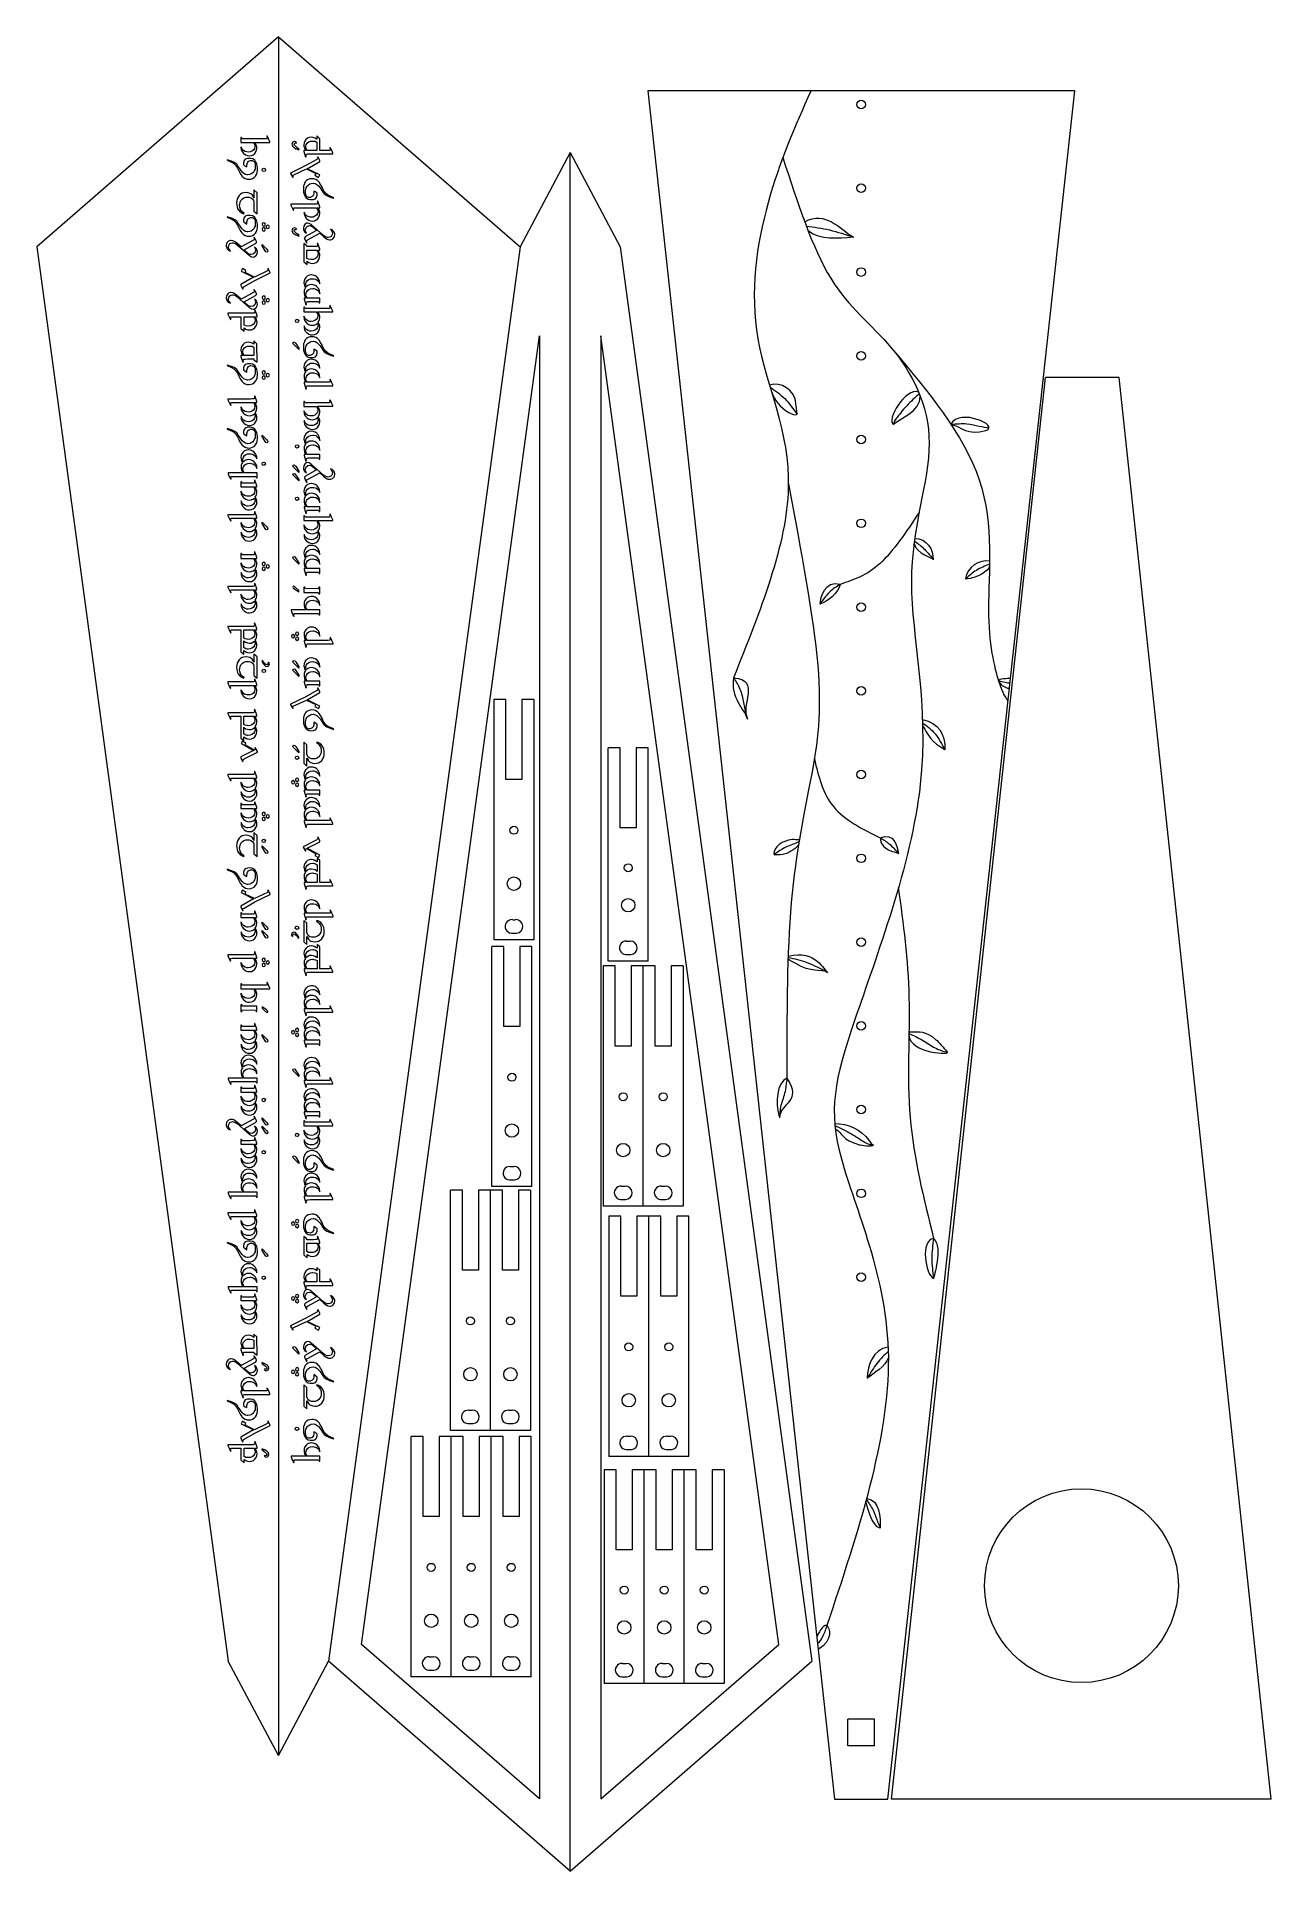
# Model space of a CAD drawing. Header units: inches. Extents: x 0.3 to 23.5, y 0.3 to 34.7.
import ezdxf

# ---------------------------------------------------------------- set-up
doc = ezdxf.new("R2010")
doc.units = ezdxf.units.IN
doc.header["$MEASUREMENT"] = 0
doc.layers.add('cut', color=6, linetype='Continuous', lineweight=0)
doc.layers.add('etch', color=1, linetype='Continuous', lineweight=0)

msp = doc.modelspace()

# ---------------------------------------------------------------- linework, layer by layer
at = {"layer": 'cut', "color": 6, "lineweight": 9, "true_color": 0xff00ff}
for points in [[(4.865, 34.655), (4.865, 34.655), (0.337, 30.719), (0.337, 30.719)], [(4.865, 34.655), (4.865, 34.655), (4.865, 2.465), (4.865, 2.465)], [(4.865, 34.655), (4.865, 34.655), (9.393, 30.719), (9.393, 30.719)], [(19.787, 33.643), (19.787, 33.643), (11.787, 33.643), (11.787, 33.643)], [(11.787, 33.643), (11.787, 33.643), (15.287, 1.643), (15.287, 1.643)], [(16.287, 1.643), (16.287, 1.643), (19.787, 33.643), (19.787, 33.643)], [(10.332, 32.485), (10.332, 32.485), (9.393, 30.719), (9.393, 30.719)], [(10.332, 32.485), (10.332, 32.485), (11.271, 30.719), (11.271, 30.719)], [(10.332, 0.294), (10.332, 0.294), (10.332, 32.485), (10.332, 32.485)], [(0.337, 30.719), (0.337, 30.719), (3.926, 4.23), (3.926, 4.23)], [(9.393, 30.719), (9.393, 30.719), (5.804, 4.23), (5.804, 4.23)], [(11.271, 30.719), (11.271, 30.719), (14.86, 4.23), (14.86, 4.23)], [(6.423, 4.539), (6.423, 4.539), (9.757, 29.055), (9.757, 29.055)], [(9.757, 29.055), (9.757, 29.055), (9.757, 1.654), (9.757, 1.654)], [(10.908, 29.055), (10.908, 29.055), (10.908, 1.654), (10.908, 1.654)], [(14.241, 4.539), (14.241, 4.539), (10.908, 29.055), (10.908, 29.055)], [(16.356, 1.643), (16.356, 1.643), (19.236, 28.274), (19.236, 28.274)], [(20.62, 28.274), (20.62, 28.274), (19.236, 28.274), (19.236, 28.274)], [(23.47, 1.643), (23.47, 1.643), (20.62, 28.274), (20.62, 28.274)], [(9.129, 22.242), (9.129, 22.242), (8.904, 22.242), (8.904, 22.242)], [(8.904, 22.242), (8.904, 22.242), (8.904, 17.742), (8.904, 17.742)], [(9.129, 20.742), (9.129, 20.742), (9.129, 22.242), (9.129, 22.242)], [(9.654, 22.242), (9.654, 22.242), (9.429, 22.242), (9.429, 22.242)], [(9.429, 22.242), (9.429, 22.242), (9.429, 20.742), (9.429, 20.742)], [(9.654, 22.242), (9.654, 22.242), (9.654, 17.742), (9.654, 17.742)], [(11.271, 21.339), (11.271, 21.339), (11.046, 21.339), (11.046, 21.339)], [(11.046, 17.339), (11.046, 17.339), (11.046, 21.339), (11.046, 21.339)], [(11.271, 19.839), (11.271, 19.839), (11.271, 21.339), (11.271, 21.339)], [(11.796, 21.339), (11.796, 21.339), (11.571, 21.339), (11.571, 21.339)], [(11.571, 21.339), (11.571, 21.339), (11.571, 19.839), (11.571, 19.839)], [(11.796, 17.339), (11.796, 17.339), (11.796, 21.339), (11.796, 21.339)], [(9.429, 20.742), (9.429, 20.742), (9.129, 20.742), (9.129, 20.742)], [(11.571, 19.839), (11.571, 19.839), (11.271, 19.839), (11.271, 19.839)], [(9.231, 17.868), (9.263, 17.866), (9.295, 17.866), (9.328, 17.868)], [(9.244, 18.118), (9.267, 18.116), (9.291, 18.116), (9.314, 18.118)], [(9.244, 18.118), (9.267, 18.116), (9.291, 18.116), (9.314, 18.118)], [(9.091, 17.618), (9.091, 17.618), (8.866, 17.618), (8.866, 17.618)], [(8.866, 13.118), (8.866, 13.118), (8.866, 17.618), (8.866, 17.618)], [(9.654, 17.742), (9.654, 17.742), (8.904, 17.742), (8.904, 17.742)], [(9.091, 16.118), (9.091, 16.118), (9.091, 17.618), (9.091, 17.618)], [(9.616, 17.618), (9.616, 17.618), (9.391, 17.618), (9.391, 17.618)], [(9.391, 17.618), (9.391, 17.618), (9.391, 16.118), (9.391, 16.118)], [(9.616, 13.118), (9.616, 13.118), (9.616, 17.618), (9.616, 17.618)], [(11.386, 17.715), (11.409, 17.714), (11.433, 17.714), (11.456, 17.715)], [(11.386, 17.715), (11.409, 17.714), (11.433, 17.714), (11.456, 17.715)], [(11.176, 17.251), (11.176, 17.251), (10.951, 17.251), (10.951, 17.251)], [(10.951, 17.251), (10.951, 17.251), (10.951, 12.751), (10.951, 12.751)], [(11.796, 17.339), (11.796, 17.339), (11.046, 17.339), (11.046, 17.339)], [(11.176, 15.751), (11.176, 15.751), (11.176, 17.251), (11.176, 17.251)], [(11.373, 17.466), (11.405, 17.464), (11.437, 17.464), (11.47, 17.466)], [(11.701, 17.251), (11.701, 17.251), (11.476, 17.251), (11.476, 17.251)], [(11.476, 17.251), (11.476, 17.251), (11.476, 15.751), (11.476, 15.751)], [(11.926, 17.251), (11.926, 17.251), (11.701, 17.251), (11.701, 17.251)], [(11.701, 12.751), (11.701, 12.751), (11.701, 17.251), (11.701, 17.251)], [(11.926, 15.751), (11.926, 15.751), (11.926, 17.251), (11.926, 17.251)], [(12.451, 17.251), (12.451, 17.251), (12.226, 17.251), (12.226, 17.251)], [(12.226, 17.251), (12.226, 17.251), (12.226, 15.751), (12.226, 15.751)], [(12.451, 17.251), (12.451, 17.251), (12.451, 12.751), (12.451, 12.751)], [(9.391, 16.118), (9.391, 16.118), (9.091, 16.118), (9.091, 16.118)], [(11.476, 15.751), (11.476, 15.751), (11.176, 15.751), (11.176, 15.751)], [(12.226, 15.751), (12.226, 15.751), (11.926, 15.751), (11.926, 15.751)], [(9.206, 13.494), (9.229, 13.492), (9.253, 13.492), (9.277, 13.494)], [(9.206, 13.494), (9.229, 13.492), (9.253, 13.492), (9.277, 13.494)], [(9.616, 13.118), (9.616, 13.118), (8.866, 13.118), (8.866, 13.118)], [(9.193, 13.244), (9.225, 13.242), (9.257, 13.242), (9.29, 13.244)], [(11.29, 13.126), (11.314, 13.125), (11.338, 13.125), (11.361, 13.126)], [(11.29, 13.126), (11.314, 13.125), (11.338, 13.125), (11.361, 13.126)], [(12.04, 13.126), (12.064, 13.125), (12.088, 13.125), (12.111, 13.126)], [(12.04, 13.126), (12.064, 13.125), (12.088, 13.125), (12.111, 13.126)], [(8.313, 13.053), (8.313, 13.053), (8.088, 13.053), (8.088, 13.053)], [(8.088, 8.553), (8.088, 8.553), (8.088, 13.053), (8.088, 13.053)], [(8.313, 11.553), (8.313, 11.553), (8.313, 13.053), (8.313, 13.053)], [(8.838, 13.053), (8.838, 13.053), (8.613, 13.053), (8.613, 13.053)], [(8.613, 13.053), (8.613, 13.053), (8.613, 11.553), (8.613, 11.553)], [(9.063, 13.053), (9.063, 13.053), (8.838, 13.053), (8.838, 13.053)], [(8.838, 8.553), (8.838, 8.553), (8.838, 13.053), (8.838, 13.053)], [(9.063, 11.553), (9.063, 11.553), (9.063, 13.053), (9.063, 13.053)], [(9.588, 13.053), (9.588, 13.053), (9.363, 13.053), (9.363, 13.053)], [(9.363, 13.053), (9.363, 13.053), (9.363, 11.553), (9.363, 11.553)], [(9.588, 13.053), (9.588, 13.053), (9.588, 8.553), (9.588, 8.553)], [(11.701, 12.751), (11.701, 12.751), (10.951, 12.751), (10.951, 12.751)], [(11.277, 12.877), (11.31, 12.875), (11.342, 12.875), (11.374, 12.877)], [(12.451, 12.751), (12.451, 12.751), (11.701, 12.751), (11.701, 12.751)], [(12.027, 12.877), (12.06, 12.875), (12.092, 12.875), (12.124, 12.877)], [(11.28, 12.566), (11.28, 12.566), (11.055, 12.566), (11.055, 12.566)], [(11.055, 12.566), (11.055, 12.566), (11.055, 8.066), (11.055, 8.066)], [(11.28, 11.066), (11.28, 11.066), (11.28, 12.566), (11.28, 12.566)], [(11.805, 12.566), (11.805, 12.566), (11.58, 12.566), (11.58, 12.566)], [(11.58, 12.566), (11.58, 12.566), (11.58, 11.066), (11.58, 11.066)], [(12.03, 12.566), (12.03, 12.566), (11.805, 12.566), (11.805, 12.566)], [(11.805, 8.066), (11.805, 8.066), (11.805, 12.566), (11.805, 12.566)], [(12.03, 11.066), (12.03, 11.066), (12.03, 12.566), (12.03, 12.566)], [(12.555, 12.566), (12.555, 12.566), (12.33, 12.566), (12.33, 12.566)], [(12.33, 12.566), (12.33, 12.566), (12.33, 11.066), (12.33, 11.066)], [(12.555, 8.066), (12.555, 8.066), (12.555, 12.566), (12.555, 12.566)], [(8.613, 11.553), (8.613, 11.553), (8.313, 11.553), (8.313, 11.553)], [(9.363, 11.553), (9.363, 11.553), (9.063, 11.553), (9.063, 11.553)], [(11.58, 11.066), (11.58, 11.066), (11.28, 11.066), (11.28, 11.066)], [(12.33, 11.066), (12.33, 11.066), (12.03, 11.066), (12.03, 11.066)], [(8.415, 8.68), (8.447, 8.678), (8.48, 8.678), (8.512, 8.68)], [(8.428, 8.929), (8.452, 8.928), (8.475, 8.928), (8.499, 8.929)], [(8.428, 8.929), (8.452, 8.928), (8.475, 8.928), (8.499, 8.929)], [(9.165, 8.68), (9.197, 8.678), (9.23, 8.678), (9.262, 8.68)], [(9.178, 8.929), (9.202, 8.928), (9.225, 8.928), (9.249, 8.929)], [(9.178, 8.929), (9.202, 8.928), (9.225, 8.928), (9.249, 8.929)], [(7.579, 8.437), (7.579, 8.437), (7.354, 8.437), (7.354, 8.437)], [(7.354, 3.937), (7.354, 3.937), (7.354, 8.437), (7.354, 8.437)], [(7.579, 6.937), (7.579, 6.937), (7.579, 8.437), (7.579, 8.437)], [(8.104, 8.437), (8.104, 8.437), (7.879, 8.437), (7.879, 8.437)], [(7.879, 8.437), (7.879, 8.437), (7.879, 6.937), (7.879, 6.937)], [(8.838, 8.553), (8.838, 8.553), (8.088, 8.553), (8.088, 8.553)], [(8.329, 8.437), (8.329, 8.437), (8.104, 8.437), (8.104, 8.437)], [(8.104, 3.937), (8.104, 3.937), (8.104, 8.437), (8.104, 8.437)], [(8.329, 6.937), (8.329, 6.937), (8.329, 8.437), (8.329, 8.437)], [(8.854, 8.437), (8.854, 8.437), (8.629, 8.437), (8.629, 8.437)], [(8.629, 8.437), (8.629, 8.437), (8.629, 6.937), (8.629, 6.937)], [(9.588, 8.553), (9.588, 8.553), (8.838, 8.553), (8.838, 8.553)], [(9.079, 8.437), (9.079, 8.437), (8.854, 8.437), (8.854, 8.437)], [(8.854, 3.937), (8.854, 3.937), (8.854, 8.437), (8.854, 8.437)], [(9.079, 6.937), (9.079, 6.937), (9.079, 8.437), (9.079, 8.437)], [(9.604, 8.437), (9.604, 8.437), (9.379, 8.437), (9.379, 8.437)], [(9.379, 8.437), (9.379, 8.437), (9.379, 6.937), (9.379, 6.937)], [(9.604, 3.937), (9.604, 3.937), (9.604, 8.437), (9.604, 8.437)], [(11.395, 8.442), (11.418, 8.441), (11.442, 8.441), (11.465, 8.442)], [(11.395, 8.442), (11.418, 8.441), (11.442, 8.441), (11.465, 8.442)], [(12.145, 8.442), (12.168, 8.441), (12.192, 8.441), (12.215, 8.442)], [(12.145, 8.442), (12.168, 8.441), (12.192, 8.441), (12.215, 8.442)], [(11.805, 8.066), (11.805, 8.066), (11.055, 8.066), (11.055, 8.066)], [(11.382, 8.193), (11.414, 8.191), (11.446, 8.191), (11.479, 8.193)], [(12.555, 8.066), (12.555, 8.066), (11.805, 8.066), (11.805, 8.066)], [(12.132, 8.193), (12.164, 8.191), (12.196, 8.191), (12.229, 8.193)], [(11.195, 7.812), (11.195, 7.812), (10.97, 7.812), (10.97, 7.812)], [(10.97, 7.812), (10.97, 7.812), (10.97, 3.812), (10.97, 3.812)], [(11.195, 6.312), (11.195, 6.312), (11.195, 7.812), (11.195, 7.812)], [(11.72, 7.812), (11.72, 7.812), (11.495, 7.812), (11.495, 7.812)], [(11.495, 7.812), (11.495, 7.812), (11.495, 6.312), (11.495, 6.312)], [(11.945, 7.812), (11.945, 7.812), (11.72, 7.812), (11.72, 7.812)], [(11.72, 3.812), (11.72, 3.812), (11.72, 7.812), (11.72, 7.812)], [(11.945, 6.312), (11.945, 6.312), (11.945, 7.812), (11.945, 7.812)], [(12.47, 7.812), (12.47, 7.812), (12.245, 7.812), (12.245, 7.812)], [(12.245, 7.812), (12.245, 7.812), (12.245, 6.312), (12.245, 6.312)], [(12.695, 7.812), (12.695, 7.812), (12.47, 7.812), (12.47, 7.812)], [(12.47, 3.812), (12.47, 3.812), (12.47, 7.812), (12.47, 7.812)], [(12.695, 6.312), (12.695, 6.312), (12.695, 7.812), (12.695, 7.812)], [(13.22, 7.812), (13.22, 7.812), (12.995, 7.812), (12.995, 7.812)], [(12.995, 7.812), (12.995, 7.812), (12.995, 6.312), (12.995, 6.312)], [(13.22, 7.812), (13.22, 7.812), (13.22, 3.812), (13.22, 3.812)], [(7.879, 6.937), (7.879, 6.937), (7.579, 6.937), (7.579, 6.937)], [(8.629, 6.937), (8.629, 6.937), (8.329, 6.937), (8.329, 6.937)], [(9.379, 6.937), (9.379, 6.937), (9.079, 6.937), (9.079, 6.937)], [(11.495, 6.312), (11.495, 6.312), (11.195, 6.312), (11.195, 6.312)], [(12.245, 6.312), (12.245, 6.312), (11.945, 6.312), (11.945, 6.312)], [(12.995, 6.312), (12.995, 6.312), (12.695, 6.312), (12.695, 6.312)], [(9.757, 1.654), (9.757, 1.654), (6.423, 4.539), (6.423, 4.539)], [(10.908, 1.654), (10.908, 1.654), (14.241, 4.539), (14.241, 4.539)], [(4.865, 2.465), (4.865, 2.465), (3.926, 4.23), (3.926, 4.23)], [(4.865, 2.465), (4.865, 2.465), (5.804, 4.23), (5.804, 4.23)], [(10.332, 0.294), (10.332, 0.294), (5.804, 4.23), (5.804, 4.23)], [(7.693, 4.313), (7.717, 4.311), (7.741, 4.311), (7.764, 4.313)], [(7.693, 4.313), (7.717, 4.311), (7.741, 4.311), (7.764, 4.313)], [(8.443, 4.313), (8.467, 4.311), (8.491, 4.311), (8.514, 4.313)], [(8.443, 4.313), (8.467, 4.311), (8.491, 4.311), (8.514, 4.313)], [(9.193, 4.313), (9.217, 4.311), (9.241, 4.311), (9.264, 4.313)], [(9.193, 4.313), (9.217, 4.311), (9.241, 4.311), (9.264, 4.313)], [(10.332, 0.294), (10.332, 0.294), (14.86, 4.23), (14.86, 4.23)], [(11.31, 4.188), (11.333, 4.187), (11.357, 4.187), (11.38, 4.188)], [(11.31, 4.188), (11.333, 4.187), (11.357, 4.187), (11.38, 4.188)], [(12.06, 4.188), (12.083, 4.187), (12.107, 4.187), (12.13, 4.188)], [(12.06, 4.188), (12.083, 4.187), (12.107, 4.187), (12.13, 4.188)], [(12.81, 4.188), (12.833, 4.187), (12.857, 4.187), (12.88, 4.188)], [(12.81, 4.188), (12.833, 4.187), (12.857, 4.187), (12.88, 4.188)], [(8.104, 3.937), (8.104, 3.937), (7.354, 3.937), (7.354, 3.937)], [(7.68, 4.063), (7.713, 4.061), (7.745, 4.061), (7.777, 4.063)], [(8.854, 3.937), (8.854, 3.937), (8.104, 3.937), (8.104, 3.937)], [(8.43, 4.063), (8.463, 4.061), (8.495, 4.061), (8.527, 4.063)], [(9.604, 3.937), (9.604, 3.937), (8.854, 3.937), (8.854, 3.937)], [(9.18, 4.063), (9.213, 4.061), (9.245, 4.061), (9.277, 4.063)], [(11.72, 3.812), (11.72, 3.812), (10.97, 3.812), (10.97, 3.812)], [(11.297, 3.938), (11.329, 3.937), (11.361, 3.937), (11.394, 3.938)], [(12.47, 3.812), (12.47, 3.812), (11.72, 3.812), (11.72, 3.812)], [(12.047, 3.938), (12.079, 3.937), (12.111, 3.937), (12.144, 3.938)], [(13.22, 3.812), (13.22, 3.812), (12.47, 3.812), (12.47, 3.812)], [(12.797, 3.938), (12.829, 3.937), (12.861, 3.937), (12.894, 3.938)], [(15.537, 2.643), (15.537, 2.643), (15.537, 3.143), (15.537, 3.143)], [(16.037, 3.143), (16.037, 3.143), (15.537, 3.143), (15.537, 3.143)], [(16.037, 2.643), (16.037, 2.643), (16.037, 3.143), (16.037, 3.143)], [(16.037, 2.643), (16.037, 2.643), (15.537, 2.643), (15.537, 2.643)], [(15.287, 1.643), (15.287, 1.643), (16.287, 1.643), (16.287, 1.643)], [(23.47, 1.643), (23.47, 1.643), (16.356, 1.643), (16.356, 1.643)]]:
    msp.add_open_spline(points, degree=3, dxfattribs=at)
for points, knots in [([(15.867, 33.385), (15.867, 33.429), (15.831, 33.465), (15.787, 33.465), (15.787, 33.465), (15.742, 33.465), (15.706, 33.429), (15.706, 33.385), (15.706, 33.385), (15.706, 33.341), (15.742, 33.304), (15.787, 33.304), (15.787, 33.304), (15.831, 33.304), (15.867, 33.341), (15.867, 33.385)], [0, 0, 0, 0, 0.2, 0.2, 0.2, 0.2, 0.4, 0.4, 0.4, 0.4, 0.6, 0.6, 0.6, 0.6, 1, 1, 1, 1]), ([(15.867, 31.816), (15.867, 31.861), (15.831, 31.897), (15.787, 31.897), (15.787, 31.897), (15.742, 31.897), (15.706, 31.861), (15.706, 31.816), (15.706, 31.816), (15.706, 31.772), (15.742, 31.736), (15.787, 31.736), (15.787, 31.736), (15.831, 31.736), (15.867, 31.772), (15.867, 31.816)], [0, 0, 0, 0, 0.2, 0.2, 0.2, 0.2, 0.4, 0.4, 0.4, 0.4, 0.6, 0.6, 0.6, 0.6, 1, 1, 1, 1]), ([(15.867, 30.248), (15.867, 30.292), (15.831, 30.328), (15.787, 30.328), (15.787, 30.328), (15.742, 30.328), (15.706, 30.292), (15.706, 30.248), (15.706, 30.248), (15.706, 30.203), (15.742, 30.167), (15.787, 30.167), (15.787, 30.167), (15.831, 30.167), (15.867, 30.203), (15.867, 30.248)], [0, 0, 0, 0, 0.2, 0.2, 0.2, 0.2, 0.4, 0.4, 0.4, 0.4, 0.6, 0.6, 0.6, 0.6, 1, 1, 1, 1]), ([(15.867, 28.679), (15.867, 28.723), (15.831, 28.759), (15.787, 28.759), (15.787, 28.759), (15.742, 28.759), (15.706, 28.723), (15.706, 28.679), (15.706, 28.679), (15.706, 28.634), (15.742, 28.598), (15.787, 28.598), (15.787, 28.598), (15.831, 28.598), (15.867, 28.634), (15.867, 28.679)], [0, 0, 0, 0, 0.2, 0.2, 0.2, 0.2, 0.4, 0.4, 0.4, 0.4, 0.6, 0.6, 0.6, 0.6, 1, 1, 1, 1]), ([(15.867, 27.11), (15.867, 27.155), (15.831, 27.191), (15.787, 27.191), (15.787, 27.191), (15.742, 27.191), (15.706, 27.155), (15.706, 27.11), (15.706, 27.11), (15.706, 27.066), (15.742, 27.03), (15.787, 27.03), (15.787, 27.03), (15.831, 27.03), (15.867, 27.066), (15.867, 27.11)], [0, 0, 0, 0, 0.2, 0.2, 0.2, 0.2, 0.4, 0.4, 0.4, 0.4, 0.6, 0.6, 0.6, 0.6, 1, 1, 1, 1]), ([(15.867, 25.541), (15.867, 25.586), (15.831, 25.622), (15.787, 25.622), (15.787, 25.622), (15.742, 25.622), (15.706, 25.586), (15.706, 25.541), (15.706, 25.541), (15.706, 25.497), (15.742, 25.461), (15.787, 25.461), (15.787, 25.461), (15.831, 25.461), (15.867, 25.497), (15.867, 25.541)], [0, 0, 0, 0, 0.2, 0.2, 0.2, 0.2, 0.4, 0.4, 0.4, 0.4, 0.6, 0.6, 0.6, 0.6, 1, 1, 1, 1]), ([(15.867, 23.973), (15.867, 24.017), (15.831, 24.053), (15.787, 24.053), (15.787, 24.053), (15.742, 24.053), (15.706, 24.017), (15.706, 23.973), (15.706, 23.973), (15.706, 23.928), (15.742, 23.892), (15.787, 23.892), (15.787, 23.892), (15.831, 23.892), (15.867, 23.928), (15.867, 23.973)], [0, 0, 0, 0, 0.2, 0.2, 0.2, 0.2, 0.4, 0.4, 0.4, 0.4, 0.6, 0.6, 0.6, 0.6, 1, 1, 1, 1]), ([(15.867, 22.404), (15.867, 22.449), (15.831, 22.485), (15.787, 22.485), (15.787, 22.485), (15.742, 22.485), (15.706, 22.449), (15.706, 22.404), (15.706, 22.404), (15.706, 22.36), (15.742, 22.324), (15.787, 22.324), (15.787, 22.324), (15.831, 22.324), (15.867, 22.36), (15.867, 22.404)], [0, 0, 0, 0, 0.2, 0.2, 0.2, 0.2, 0.4, 0.4, 0.4, 0.4, 0.6, 0.6, 0.6, 0.6, 1, 1, 1, 1]), ([(15.867, 20.835), (15.867, 20.88), (15.831, 20.916), (15.787, 20.916), (15.787, 20.916), (15.742, 20.916), (15.706, 20.88), (15.706, 20.835), (15.706, 20.835), (15.706, 20.791), (15.742, 20.755), (15.787, 20.755), (15.787, 20.755), (15.831, 20.755), (15.867, 20.791), (15.867, 20.835)], [0, 0, 0, 0, 0.2, 0.2, 0.2, 0.2, 0.4, 0.4, 0.4, 0.4, 0.6, 0.6, 0.6, 0.6, 1, 1, 1, 1]), ([(9.354, 19.792), (9.354, 19.833), (9.321, 19.867), (9.279, 19.867), (9.279, 19.867), (9.238, 19.867), (9.204, 19.833), (9.204, 19.792), (9.204, 19.792), (9.204, 19.75), (9.238, 19.717), (9.279, 19.717), (9.279, 19.717), (9.321, 19.717), (9.354, 19.75), (9.354, 19.792)], [0, 0, 0, 0, 0.2, 0.2, 0.2, 0.2, 0.4, 0.4, 0.4, 0.4, 0.6, 0.6, 0.6, 0.6, 1, 1, 1, 1]), ([(15.867, 19.267), (15.867, 19.311), (15.831, 19.347), (15.787, 19.347), (15.787, 19.347), (15.742, 19.347), (15.706, 19.311), (15.706, 19.267), (15.706, 19.267), (15.706, 19.222), (15.742, 19.186), (15.787, 19.186), (15.787, 19.186), (15.831, 19.186), (15.867, 19.222), (15.867, 19.267)], [0, 0, 0, 0, 0.2, 0.2, 0.2, 0.2, 0.4, 0.4, 0.4, 0.4, 0.6, 0.6, 0.6, 0.6, 1, 1, 1, 1]), ([(9.404, 18.792), (9.404, 18.861), (9.348, 18.917), (9.279, 18.917), (9.279, 18.917), (9.21, 18.917), (9.154, 18.861), (9.154, 18.792), (9.154, 18.792), (9.154, 18.723), (9.21, 18.667), (9.279, 18.667), (9.279, 18.667), (9.348, 18.667), (9.404, 18.723), (9.404, 18.792)], [0, 0, 0, 0, 0.2, 0.2, 0.2, 0.2, 0.4, 0.4, 0.4, 0.4, 0.6, 0.6, 0.6, 0.6, 1, 1, 1, 1]), ([(11.496, 19.089), (11.496, 19.131), (11.463, 19.164), (11.421, 19.164), (11.421, 19.164), (11.38, 19.164), (11.346, 19.131), (11.346, 19.089), (11.346, 19.089), (11.346, 19.048), (11.38, 19.014), (11.421, 19.014), (11.421, 19.014), (11.463, 19.014), (11.496, 19.048), (11.496, 19.089)], [0, 0, 0, 0, 0.2, 0.2, 0.2, 0.2, 0.4, 0.4, 0.4, 0.4, 0.6, 0.6, 0.6, 0.6, 1, 1, 1, 1]), ([(11.546, 18.389), (11.546, 18.458), (11.49, 18.514), (11.421, 18.514), (11.421, 18.514), (11.352, 18.514), (11.296, 18.458), (11.296, 18.389), (11.296, 18.389), (11.296, 18.32), (11.352, 18.264), (11.421, 18.264), (11.421, 18.264), (11.49, 18.264), (11.546, 18.32), (11.546, 18.389)], [0, 0, 0, 0, 0.2, 0.2, 0.2, 0.2, 0.4, 0.4, 0.4, 0.4, 0.6, 0.6, 0.6, 0.6, 1, 1, 1, 1]), ([(9.244, 18.118), (9.199, 18.12), (9.157, 18.098), (9.132, 18.061), (9.132, 18.061), (9.108, 18.023), (9.106, 17.976), (9.126, 17.936), (9.126, 17.936), (9.146, 17.896), (9.186, 17.87), (9.231, 17.868)], [0, 0, 0, 0, 0.25, 0.25, 0.25, 0.25, 0.5, 0.5, 0.5, 0.5, 1, 1, 1, 1]), ([(9.328, 17.868), (9.396, 17.871), (9.449, 17.93), (9.446, 17.999), (9.446, 17.999), (9.442, 18.068), (9.383, 18.121), (9.314, 18.118)], [0, 0, 0, 0, 0.333333, 0.333333, 0.333333, 0.333333, 1, 1, 1, 1]), ([(11.386, 17.715), (11.341, 17.718), (11.299, 17.696), (11.274, 17.659), (11.274, 17.659), (11.25, 17.621), (11.248, 17.574), (11.268, 17.534), (11.268, 17.534), (11.288, 17.494), (11.328, 17.468), (11.373, 17.466)], [0, 0, 0, 0, 0.25, 0.25, 0.25, 0.25, 0.5, 0.5, 0.5, 0.5, 1, 1, 1, 1]), ([(11.47, 17.466), (11.539, 17.469), (11.591, 17.528), (11.588, 17.597), (11.588, 17.597), (11.584, 17.666), (11.525, 17.719), (11.456, 17.715)], [0, 0, 0, 0, 0.333333, 0.333333, 0.333333, 0.333333, 1, 1, 1, 1]), ([(15.867, 17.698), (15.867, 17.742), (15.831, 17.778), (15.787, 17.778), (15.787, 17.778), (15.742, 17.778), (15.706, 17.742), (15.706, 17.698), (15.706, 17.698), (15.706, 17.654), (15.742, 17.617), (15.787, 17.617), (15.787, 17.617), (15.831, 17.617), (15.867, 17.654), (15.867, 17.698)], [0, 0, 0, 0, 0.2, 0.2, 0.2, 0.2, 0.4, 0.4, 0.4, 0.4, 0.6, 0.6, 0.6, 0.6, 1, 1, 1, 1]), ([(15.867, 16.129), (15.867, 16.174), (15.831, 16.21), (15.787, 16.21), (15.787, 16.21), (15.742, 16.21), (15.706, 16.174), (15.706, 16.129), (15.706, 16.129), (15.706, 16.085), (15.742, 16.049), (15.787, 16.049), (15.787, 16.049), (15.831, 16.049), (15.867, 16.085), (15.867, 16.129)], [0, 0, 0, 0, 0.2, 0.2, 0.2, 0.2, 0.4, 0.4, 0.4, 0.4, 0.6, 0.6, 0.6, 0.6, 1, 1, 1, 1]), ([(9.316, 15.168), (9.316, 15.209), (9.283, 15.243), (9.241, 15.243), (9.241, 15.243), (9.2, 15.243), (9.166, 15.209), (9.166, 15.168), (9.166, 15.168), (9.166, 15.126), (9.2, 15.093), (9.241, 15.093), (9.241, 15.093), (9.283, 15.093), (9.316, 15.126), (9.316, 15.168)], [0, 0, 0, 0, 0.2, 0.2, 0.2, 0.2, 0.4, 0.4, 0.4, 0.4, 0.6, 0.6, 0.6, 0.6, 1, 1, 1, 1]), ([(11.401, 14.801), (11.401, 14.842), (11.367, 14.876), (11.326, 14.876), (11.326, 14.876), (11.284, 14.876), (11.251, 14.842), (11.251, 14.801), (11.251, 14.801), (11.251, 14.759), (11.284, 14.726), (11.326, 14.726), (11.326, 14.726), (11.367, 14.726), (11.401, 14.759), (11.401, 14.801)], [0, 0, 0, 0, 0.2, 0.2, 0.2, 0.2, 0.4, 0.4, 0.4, 0.4, 0.6, 0.6, 0.6, 0.6, 1, 1, 1, 1]), ([(12.151, 14.801), (12.151, 14.842), (12.117, 14.876), (12.076, 14.876), (12.076, 14.876), (12.034, 14.876), (12.001, 14.842), (12.001, 14.801), (12.001, 14.801), (12.001, 14.759), (12.034, 14.726), (12.076, 14.726), (12.076, 14.726), (12.117, 14.726), (12.151, 14.759), (12.151, 14.801)], [0, 0, 0, 0, 0.2, 0.2, 0.2, 0.2, 0.4, 0.4, 0.4, 0.4, 0.6, 0.6, 0.6, 0.6, 1, 1, 1, 1]), ([(15.867, 14.561), (15.867, 14.605), (15.831, 14.641), (15.787, 14.641), (15.787, 14.641), (15.742, 14.641), (15.706, 14.605), (15.706, 14.561), (15.706, 14.561), (15.706, 14.516), (15.742, 14.48), (15.787, 14.48), (15.787, 14.48), (15.831, 14.48), (15.867, 14.516), (15.867, 14.561)], [0, 0, 0, 0, 0.2, 0.2, 0.2, 0.2, 0.4, 0.4, 0.4, 0.4, 0.6, 0.6, 0.6, 0.6, 1, 1, 1, 1]), ([(9.366, 14.168), (9.366, 14.237), (9.31, 14.293), (9.241, 14.293), (9.241, 14.293), (9.172, 14.293), (9.116, 14.237), (9.116, 14.168), (9.116, 14.168), (9.116, 14.099), (9.172, 14.043), (9.241, 14.043), (9.241, 14.043), (9.31, 14.043), (9.366, 14.099), (9.366, 14.168)], [0, 0, 0, 0, 0.2, 0.2, 0.2, 0.2, 0.4, 0.4, 0.4, 0.4, 0.6, 0.6, 0.6, 0.6, 1, 1, 1, 1]), ([(11.451, 13.801), (11.451, 13.87), (11.395, 13.926), (11.326, 13.926), (11.326, 13.926), (11.257, 13.926), (11.201, 13.87), (11.201, 13.801), (11.201, 13.801), (11.201, 13.731), (11.257, 13.676), (11.326, 13.676), (11.326, 13.676), (11.395, 13.676), (11.451, 13.731), (11.451, 13.801)], [0, 0, 0, 0, 0.2, 0.2, 0.2, 0.2, 0.4, 0.4, 0.4, 0.4, 0.6, 0.6, 0.6, 0.6, 1, 1, 1, 1]), ([(12.201, 13.801), (12.201, 13.87), (12.145, 13.926), (12.076, 13.926), (12.076, 13.926), (12.007, 13.926), (11.951, 13.87), (11.951, 13.801), (11.951, 13.801), (11.951, 13.731), (12.007, 13.676), (12.076, 13.676), (12.076, 13.676), (12.145, 13.676), (12.201, 13.731), (12.201, 13.801)], [0, 0, 0, 0, 0.2, 0.2, 0.2, 0.2, 0.4, 0.4, 0.4, 0.4, 0.6, 0.6, 0.6, 0.6, 1, 1, 1, 1]), ([(9.206, 13.494), (9.161, 13.496), (9.119, 13.474), (9.095, 13.437), (9.095, 13.437), (9.07, 13.399), (9.068, 13.352), (9.088, 13.312), (9.088, 13.312), (9.108, 13.272), (9.148, 13.246), (9.193, 13.244)], [0, 0, 0, 0, 0.25, 0.25, 0.25, 0.25, 0.5, 0.5, 0.5, 0.5, 1, 1, 1, 1]), ([(9.29, 13.244), (9.359, 13.247), (9.412, 13.306), (9.408, 13.375), (9.408, 13.375), (9.404, 13.444), (9.346, 13.497), (9.277, 13.494)], [0, 0, 0, 0, 0.333333, 0.333333, 0.333333, 0.333333, 1, 1, 1, 1]), ([(11.29, 13.126), (11.246, 13.129), (11.203, 13.107), (11.179, 13.07), (11.179, 13.07), (11.155, 13.032), (11.152, 12.985), (11.173, 12.945), (11.173, 12.945), (11.193, 12.905), (11.233, 12.879), (11.277, 12.877)], [0, 0, 0, 0, 0.25, 0.25, 0.25, 0.25, 0.5, 0.5, 0.5, 0.5, 1, 1, 1, 1]), ([(11.374, 12.877), (11.443, 12.88), (11.496, 12.939), (11.492, 13.008), (11.492, 13.008), (11.489, 13.077), (11.43, 13.13), (11.361, 13.126)], [0, 0, 0, 0, 0.333333, 0.333333, 0.333333, 0.333333, 1, 1, 1, 1]), ([(12.04, 13.126), (11.996, 13.129), (11.953, 13.107), (11.929, 13.07), (11.929, 13.07), (11.905, 13.032), (11.902, 12.985), (11.923, 12.945), (11.923, 12.945), (11.943, 12.905), (11.983, 12.879), (12.027, 12.877)], [0, 0, 0, 0, 0.25, 0.25, 0.25, 0.25, 0.5, 0.5, 0.5, 0.5, 1, 1, 1, 1]), ([(12.124, 12.877), (12.193, 12.88), (12.246, 12.939), (12.242, 13.008), (12.242, 13.008), (12.239, 13.077), (12.18, 13.13), (12.111, 13.126)], [0, 0, 0, 0, 0.333333, 0.333333, 0.333333, 0.333333, 1, 1, 1, 1]), ([(15.867, 12.992), (15.867, 13.036), (15.831, 13.072), (15.787, 13.072), (15.787, 13.072), (15.742, 13.072), (15.706, 13.036), (15.706, 12.992), (15.706, 12.992), (15.706, 12.947), (15.742, 12.911), (15.787, 12.911), (15.787, 12.911), (15.831, 12.911), (15.867, 12.947), (15.867, 12.992)], [0, 0, 0, 0, 0.2, 0.2, 0.2, 0.2, 0.4, 0.4, 0.4, 0.4, 0.6, 0.6, 0.6, 0.6, 1, 1, 1, 1]), ([(15.867, 11.423), (15.867, 11.468), (15.831, 11.504), (15.787, 11.504), (15.787, 11.504), (15.742, 11.504), (15.706, 11.468), (15.706, 11.423), (15.706, 11.423), (15.706, 11.379), (15.742, 11.343), (15.787, 11.343), (15.787, 11.343), (15.831, 11.343), (15.867, 11.379), (15.867, 11.423)], [0, 0, 0, 0, 0.2, 0.2, 0.2, 0.2, 0.4, 0.4, 0.4, 0.4, 0.6, 0.6, 0.6, 0.6, 1, 1, 1, 1]), ([(8.538, 10.603), (8.538, 10.645), (8.505, 10.678), (8.463, 10.678), (8.463, 10.678), (8.422, 10.678), (8.388, 10.645), (8.388, 10.603), (8.388, 10.603), (8.388, 10.562), (8.422, 10.528), (8.463, 10.528), (8.463, 10.528), (8.505, 10.528), (8.538, 10.562), (8.538, 10.603)], [0, 0, 0, 0, 0.2, 0.2, 0.2, 0.2, 0.4, 0.4, 0.4, 0.4, 0.6, 0.6, 0.6, 0.6, 1, 1, 1, 1]), ([(9.288, 10.603), (9.288, 10.645), (9.255, 10.678), (9.213, 10.678), (9.213, 10.678), (9.172, 10.678), (9.138, 10.645), (9.138, 10.603), (9.138, 10.603), (9.138, 10.562), (9.172, 10.528), (9.213, 10.528), (9.213, 10.528), (9.255, 10.528), (9.288, 10.562), (9.288, 10.603)], [0, 0, 0, 0, 0.2, 0.2, 0.2, 0.2, 0.4, 0.4, 0.4, 0.4, 0.6, 0.6, 0.6, 0.6, 1, 1, 1, 1]), ([(11.505, 10.116), (11.505, 10.158), (11.472, 10.191), (11.43, 10.191), (11.43, 10.191), (11.389, 10.191), (11.355, 10.158), (11.355, 10.116), (11.355, 10.116), (11.355, 10.075), (11.389, 10.041), (11.43, 10.041), (11.43, 10.041), (11.472, 10.041), (11.505, 10.075), (11.505, 10.116)], [0, 0, 0, 0, 0.2, 0.2, 0.2, 0.2, 0.4, 0.4, 0.4, 0.4, 0.6, 0.6, 0.6, 0.6, 1, 1, 1, 1]), ([(12.255, 10.116), (12.255, 10.158), (12.222, 10.191), (12.18, 10.191), (12.18, 10.191), (12.139, 10.191), (12.105, 10.158), (12.105, 10.116), (12.105, 10.116), (12.105, 10.075), (12.139, 10.041), (12.18, 10.041), (12.18, 10.041), (12.222, 10.041), (12.255, 10.075), (12.255, 10.116)], [0, 0, 0, 0, 0.2, 0.2, 0.2, 0.2, 0.4, 0.4, 0.4, 0.4, 0.6, 0.6, 0.6, 0.6, 1, 1, 1, 1]), ([(8.588, 9.603), (8.588, 9.672), (8.532, 9.728), (8.463, 9.728), (8.463, 9.728), (8.394, 9.728), (8.338, 9.672), (8.338, 9.603), (8.338, 9.603), (8.338, 9.534), (8.394, 9.478), (8.463, 9.478), (8.463, 9.478), (8.532, 9.478), (8.588, 9.534), (8.588, 9.603)], [0, 0, 0, 0, 0.2, 0.2, 0.2, 0.2, 0.4, 0.4, 0.4, 0.4, 0.6, 0.6, 0.6, 0.6, 1, 1, 1, 1]), ([(9.338, 9.603), (9.338, 9.672), (9.282, 9.728), (9.213, 9.728), (9.213, 9.728), (9.144, 9.728), (9.088, 9.672), (9.088, 9.603), (9.088, 9.603), (9.088, 9.534), (9.144, 9.478), (9.213, 9.478), (9.213, 9.478), (9.282, 9.478), (9.338, 9.534), (9.338, 9.603)], [0, 0, 0, 0, 0.2, 0.2, 0.2, 0.2, 0.4, 0.4, 0.4, 0.4, 0.6, 0.6, 0.6, 0.6, 1, 1, 1, 1]), ([(11.555, 9.116), (11.555, 9.185), (11.499, 9.241), (11.43, 9.241), (11.43, 9.241), (11.361, 9.241), (11.305, 9.185), (11.305, 9.116), (11.305, 9.116), (11.305, 9.047), (11.361, 8.991), (11.43, 8.991), (11.43, 8.991), (11.499, 8.991), (11.555, 9.047), (11.555, 9.116)], [0, 0, 0, 0, 0.2, 0.2, 0.2, 0.2, 0.4, 0.4, 0.4, 0.4, 0.6, 0.6, 0.6, 0.6, 1, 1, 1, 1]), ([(12.305, 9.116), (12.305, 9.185), (12.249, 9.241), (12.18, 9.241), (12.18, 9.241), (12.111, 9.241), (12.055, 9.185), (12.055, 9.116), (12.055, 9.116), (12.055, 9.047), (12.111, 8.991), (12.18, 8.991), (12.18, 8.991), (12.249, 8.991), (12.305, 9.047), (12.305, 9.116)], [0, 0, 0, 0, 0.2, 0.2, 0.2, 0.2, 0.4, 0.4, 0.4, 0.4, 0.6, 0.6, 0.6, 0.6, 1, 1, 1, 1]), ([(8.428, 8.929), (8.384, 8.932), (8.341, 8.91), (8.317, 8.873), (8.317, 8.873), (8.292, 8.835), (8.29, 8.787), (8.31, 8.748), (8.31, 8.748), (8.33, 8.708), (8.37, 8.682), (8.415, 8.68)], [0, 0, 0, 0, 0.25, 0.25, 0.25, 0.25, 0.5, 0.5, 0.5, 0.5, 1, 1, 1, 1]), ([(8.512, 8.68), (8.581, 8.683), (8.634, 8.742), (8.63, 8.811), (8.63, 8.811), (8.627, 8.88), (8.568, 8.933), (8.499, 8.929)], [0, 0, 0, 0, 0.333333, 0.333333, 0.333333, 0.333333, 1, 1, 1, 1]), ([(9.178, 8.929), (9.134, 8.932), (9.091, 8.91), (9.067, 8.873), (9.067, 8.873), (9.042, 8.835), (9.04, 8.787), (9.06, 8.748), (9.06, 8.748), (9.08, 8.708), (9.12, 8.682), (9.165, 8.68)], [0, 0, 0, 0, 0.25, 0.25, 0.25, 0.25, 0.5, 0.5, 0.5, 0.5, 1, 1, 1, 1]), ([(9.262, 8.68), (9.331, 8.683), (9.384, 8.742), (9.38, 8.811), (9.38, 8.811), (9.377, 8.88), (9.318, 8.933), (9.249, 8.929)], [0, 0, 0, 0, 0.333333, 0.333333, 0.333333, 0.333333, 1, 1, 1, 1]), ([(11.395, 8.442), (11.35, 8.445), (11.308, 8.423), (11.283, 8.386), (11.283, 8.386), (11.259, 8.348), (11.257, 8.3), (11.277, 8.261), (11.277, 8.261), (11.297, 8.221), (11.337, 8.195), (11.382, 8.193)], [0, 0, 0, 0, 0.25, 0.25, 0.25, 0.25, 0.5, 0.5, 0.5, 0.5, 1, 1, 1, 1]), ([(11.479, 8.193), (11.548, 8.196), (11.6, 8.255), (11.597, 8.324), (11.597, 8.324), (11.593, 8.393), (11.534, 8.446), (11.465, 8.442)], [0, 0, 0, 0, 0.333333, 0.333333, 0.333333, 0.333333, 1, 1, 1, 1]), ([(12.145, 8.442), (12.1, 8.445), (12.058, 8.423), (12.033, 8.386), (12.033, 8.386), (12.009, 8.348), (12.007, 8.3), (12.027, 8.261), (12.027, 8.261), (12.047, 8.221), (12.087, 8.195), (12.132, 8.193)], [0, 0, 0, 0, 0.25, 0.25, 0.25, 0.25, 0.5, 0.5, 0.5, 0.5, 1, 1, 1, 1]), ([(12.229, 8.193), (12.298, 8.196), (12.35, 8.255), (12.347, 8.324), (12.347, 8.324), (12.343, 8.393), (12.284, 8.446), (12.215, 8.442)], [0, 0, 0, 0, 0.333333, 0.333333, 0.333333, 0.333333, 1, 1, 1, 1]), ([(21.728, 5.643), (21.728, 6.646), (20.915, 7.458), (19.913, 7.458), (19.913, 7.458), (18.91, 7.458), (18.098, 6.646), (18.098, 5.643), (18.098, 5.643), (18.098, 4.641), (18.91, 3.828), (19.913, 3.828), (19.913, 3.828), (20.915, 3.828), (21.728, 4.641), (21.728, 5.643)], [0, 0, 0, 0, 0.2, 0.2, 0.2, 0.2, 0.4, 0.4, 0.4, 0.4, 0.6, 0.6, 0.6, 0.6, 1, 1, 1, 1]), ([(7.804, 5.987), (7.804, 6.028), (7.77, 6.062), (7.729, 6.062), (7.729, 6.062), (7.687, 6.062), (7.654, 6.028), (7.654, 5.987), (7.654, 5.987), (7.654, 5.945), (7.687, 5.912), (7.729, 5.912), (7.729, 5.912), (7.77, 5.912), (7.804, 5.945), (7.804, 5.987)], [0, 0, 0, 0, 0.2, 0.2, 0.2, 0.2, 0.4, 0.4, 0.4, 0.4, 0.6, 0.6, 0.6, 0.6, 1, 1, 1, 1]), ([(8.554, 5.987), (8.554, 6.028), (8.52, 6.062), (8.479, 6.062), (8.479, 6.062), (8.437, 6.062), (8.404, 6.028), (8.404, 5.987), (8.404, 5.987), (8.404, 5.945), (8.437, 5.912), (8.479, 5.912), (8.479, 5.912), (8.52, 5.912), (8.554, 5.945), (8.554, 5.987)], [0, 0, 0, 0, 0.2, 0.2, 0.2, 0.2, 0.4, 0.4, 0.4, 0.4, 0.6, 0.6, 0.6, 0.6, 1, 1, 1, 1]), ([(9.304, 5.987), (9.304, 6.028), (9.27, 6.062), (9.229, 6.062), (9.229, 6.062), (9.187, 6.062), (9.154, 6.028), (9.154, 5.987), (9.154, 5.987), (9.154, 5.945), (9.187, 5.912), (9.229, 5.912), (9.229, 5.912), (9.27, 5.912), (9.304, 5.945), (9.304, 5.987)], [0, 0, 0, 0, 0.2, 0.2, 0.2, 0.2, 0.4, 0.4, 0.4, 0.4, 0.6, 0.6, 0.6, 0.6, 1, 1, 1, 1]), ([(11.42, 5.562), (11.42, 5.603), (11.387, 5.637), (11.345, 5.637), (11.345, 5.637), (11.304, 5.637), (11.27, 5.603), (11.27, 5.562), (11.27, 5.562), (11.27, 5.521), (11.304, 5.487), (11.345, 5.487), (11.345, 5.487), (11.387, 5.487), (11.42, 5.521), (11.42, 5.562)], [0, 0, 0, 0, 0.2, 0.2, 0.2, 0.2, 0.4, 0.4, 0.4, 0.4, 0.6, 0.6, 0.6, 0.6, 1, 1, 1, 1]), ([(12.17, 5.562), (12.17, 5.603), (12.137, 5.637), (12.095, 5.637), (12.095, 5.637), (12.054, 5.637), (12.02, 5.603), (12.02, 5.562), (12.02, 5.562), (12.02, 5.521), (12.054, 5.487), (12.095, 5.487), (12.095, 5.487), (12.137, 5.487), (12.17, 5.521), (12.17, 5.562)], [0, 0, 0, 0, 0.2, 0.2, 0.2, 0.2, 0.4, 0.4, 0.4, 0.4, 0.6, 0.6, 0.6, 0.6, 1, 1, 1, 1]), ([(12.92, 5.562), (12.92, 5.603), (12.887, 5.637), (12.845, 5.637), (12.845, 5.637), (12.804, 5.637), (12.77, 5.603), (12.77, 5.562), (12.77, 5.562), (12.77, 5.521), (12.804, 5.487), (12.845, 5.487), (12.845, 5.487), (12.887, 5.487), (12.92, 5.521), (12.92, 5.562)], [0, 0, 0, 0, 0.2, 0.2, 0.2, 0.2, 0.4, 0.4, 0.4, 0.4, 0.6, 0.6, 0.6, 0.6, 1, 1, 1, 1]), ([(7.854, 4.987), (7.854, 5.056), (7.798, 5.112), (7.729, 5.112), (7.729, 5.112), (7.66, 5.112), (7.604, 5.056), (7.604, 4.987), (7.604, 4.987), (7.604, 4.918), (7.66, 4.862), (7.729, 4.862), (7.729, 4.862), (7.798, 4.862), (7.854, 4.918), (7.854, 4.987)], [0, 0, 0, 0, 0.2, 0.2, 0.2, 0.2, 0.4, 0.4, 0.4, 0.4, 0.6, 0.6, 0.6, 0.6, 1, 1, 1, 1]), ([(8.604, 4.987), (8.604, 5.056), (8.548, 5.112), (8.479, 5.112), (8.479, 5.112), (8.41, 5.112), (8.354, 5.056), (8.354, 4.987), (8.354, 4.987), (8.354, 4.918), (8.41, 4.862), (8.479, 4.862), (8.479, 4.862), (8.548, 4.862), (8.604, 4.918), (8.604, 4.987)], [0, 0, 0, 0, 0.2, 0.2, 0.2, 0.2, 0.4, 0.4, 0.4, 0.4, 0.6, 0.6, 0.6, 0.6, 1, 1, 1, 1]), ([(9.354, 4.987), (9.354, 5.056), (9.298, 5.112), (9.229, 5.112), (9.229, 5.112), (9.16, 5.112), (9.104, 5.056), (9.104, 4.987), (9.104, 4.987), (9.104, 4.918), (9.16, 4.862), (9.229, 4.862), (9.229, 4.862), (9.298, 4.862), (9.354, 4.918), (9.354, 4.987)], [0, 0, 0, 0, 0.2, 0.2, 0.2, 0.2, 0.4, 0.4, 0.4, 0.4, 0.6, 0.6, 0.6, 0.6, 1, 1, 1, 1]), ([(11.47, 4.862), (11.47, 4.931), (11.414, 4.987), (11.345, 4.987), (11.345, 4.987), (11.276, 4.987), (11.22, 4.931), (11.22, 4.862), (11.22, 4.862), (11.22, 4.793), (11.276, 4.737), (11.345, 4.737), (11.345, 4.737), (11.414, 4.737), (11.47, 4.793), (11.47, 4.862)], [0, 0, 0, 0, 0.2, 0.2, 0.2, 0.2, 0.4, 0.4, 0.4, 0.4, 0.6, 0.6, 0.6, 0.6, 1, 1, 1, 1]), ([(12.22, 4.862), (12.22, 4.931), (12.164, 4.987), (12.095, 4.987), (12.095, 4.987), (12.026, 4.987), (11.97, 4.931), (11.97, 4.862), (11.97, 4.862), (11.97, 4.793), (12.026, 4.737), (12.095, 4.737), (12.095, 4.737), (12.164, 4.737), (12.22, 4.793), (12.22, 4.862)], [0, 0, 0, 0, 0.2, 0.2, 0.2, 0.2, 0.4, 0.4, 0.4, 0.4, 0.6, 0.6, 0.6, 0.6, 1, 1, 1, 1]), ([(12.97, 4.862), (12.97, 4.931), (12.914, 4.987), (12.845, 4.987), (12.845, 4.987), (12.776, 4.987), (12.72, 4.931), (12.72, 4.862), (12.72, 4.862), (12.72, 4.793), (12.776, 4.737), (12.845, 4.737), (12.845, 4.737), (12.914, 4.737), (12.97, 4.793), (12.97, 4.862)], [0, 0, 0, 0, 0.2, 0.2, 0.2, 0.2, 0.4, 0.4, 0.4, 0.4, 0.6, 0.6, 0.6, 0.6, 1, 1, 1, 1]), ([(7.693, 4.313), (7.649, 4.315), (7.606, 4.293), (7.582, 4.256), (7.582, 4.256), (7.558, 4.218), (7.555, 4.171), (7.576, 4.131), (7.576, 4.131), (7.596, 4.091), (7.636, 4.065), (7.68, 4.063)], [0, 0, 0, 0, 0.25, 0.25, 0.25, 0.25, 0.5, 0.5, 0.5, 0.5, 1, 1, 1, 1]), ([(7.777, 4.063), (7.846, 4.066), (7.899, 4.125), (7.895, 4.194), (7.895, 4.194), (7.892, 4.263), (7.833, 4.316), (7.764, 4.313)], [0, 0, 0, 0, 0.333333, 0.333333, 0.333333, 0.333333, 1, 1, 1, 1]), ([(8.443, 4.313), (8.399, 4.315), (8.356, 4.293), (8.332, 4.256), (8.332, 4.256), (8.308, 4.218), (8.305, 4.171), (8.326, 4.131), (8.326, 4.131), (8.346, 4.091), (8.386, 4.065), (8.43, 4.063)], [0, 0, 0, 0, 0.25, 0.25, 0.25, 0.25, 0.5, 0.5, 0.5, 0.5, 1, 1, 1, 1]), ([(8.527, 4.063), (8.596, 4.066), (8.649, 4.125), (8.645, 4.194), (8.645, 4.194), (8.642, 4.263), (8.583, 4.316), (8.514, 4.313)], [0, 0, 0, 0, 0.333333, 0.333333, 0.333333, 0.333333, 1, 1, 1, 1]), ([(9.193, 4.313), (9.149, 4.315), (9.106, 4.293), (9.082, 4.256), (9.082, 4.256), (9.058, 4.218), (9.055, 4.171), (9.076, 4.131), (9.076, 4.131), (9.096, 4.091), (9.136, 4.065), (9.18, 4.063)], [0, 0, 0, 0, 0.25, 0.25, 0.25, 0.25, 0.5, 0.5, 0.5, 0.5, 1, 1, 1, 1]), ([(9.277, 4.063), (9.346, 4.066), (9.399, 4.125), (9.395, 4.194), (9.395, 4.194), (9.392, 4.263), (9.333, 4.316), (9.264, 4.313)], [0, 0, 0, 0, 0.333333, 0.333333, 0.333333, 0.333333, 1, 1, 1, 1]), ([(11.31, 4.188), (11.265, 4.19), (11.223, 4.169), (11.198, 4.131), (11.198, 4.131), (11.174, 4.094), (11.172, 4.046), (11.192, 4.006), (11.192, 4.006), (11.212, 3.967), (11.252, 3.941), (11.297, 3.938)], [0, 0, 0, 0, 0.25, 0.25, 0.25, 0.25, 0.5, 0.5, 0.5, 0.5, 1, 1, 1, 1]), ([(11.394, 3.938), (11.462, 3.942), (11.515, 4.001), (11.512, 4.07), (11.512, 4.07), (11.508, 4.139), (11.449, 4.192), (11.38, 4.188)], [0, 0, 0, 0, 0.333333, 0.333333, 0.333333, 0.333333, 1, 1, 1, 1]), ([(12.06, 4.188), (12.015, 4.19), (11.973, 4.169), (11.948, 4.131), (11.948, 4.131), (11.924, 4.094), (11.922, 4.046), (11.942, 4.006), (11.942, 4.006), (11.962, 3.967), (12.002, 3.941), (12.047, 3.938)], [0, 0, 0, 0, 0.25, 0.25, 0.25, 0.25, 0.5, 0.5, 0.5, 0.5, 1, 1, 1, 1]), ([(12.144, 3.938), (12.212, 3.942), (12.265, 4.001), (12.262, 4.07), (12.262, 4.07), (12.258, 4.139), (12.199, 4.192), (12.13, 4.188)], [0, 0, 0, 0, 0.333333, 0.333333, 0.333333, 0.333333, 1, 1, 1, 1]), ([(12.81, 4.188), (12.765, 4.19), (12.723, 4.169), (12.698, 4.131), (12.698, 4.131), (12.674, 4.094), (12.672, 4.046), (12.692, 4.006), (12.692, 4.006), (12.712, 3.967), (12.752, 3.941), (12.797, 3.938)], [0, 0, 0, 0, 0.25, 0.25, 0.25, 0.25, 0.5, 0.5, 0.5, 0.5, 1, 1, 1, 1]), ([(12.894, 3.938), (12.962, 3.942), (13.015, 4.001), (13.012, 4.07), (13.012, 4.07), (13.008, 4.139), (12.949, 4.192), (12.88, 4.188)], [0, 0, 0, 0, 0.333333, 0.333333, 0.333333, 0.333333, 1, 1, 1, 1])]:
    msp.add_open_spline(points, degree=3, knots=knots, dxfattribs=at)
at = {"layer": 'cut', "color": 1, "lineweight": 9, "true_color": 0xff0000}
for points in [[(4.176, 32.767), (4.176, 32.767), (4.164, 32.769), (4.164, 32.769)], [(4.164, 32.769), (4.164, 32.769), (4.164, 32.676), (4.164, 32.676)], [(4.164, 32.676), (4.164, 32.676), (4.399, 32.674), (4.399, 32.674)], [(4.192, 32.74), (4.192, 32.74), (4.176, 32.767), (4.176, 32.767)], [(4.611, 32.74), (4.611, 32.74), (4.192, 32.74), (4.192, 32.74)], [(4.399, 32.674), (4.399, 32.674), (4.4, 32.673), (4.4, 32.673)], [(4.4, 32.673), (4.4, 32.673), (4.42, 32.64), (4.42, 32.64)], [(4.421, 32.675), (4.421, 32.675), (4.704, 32.675), (4.704, 32.675)], [(4.443, 32.643), (4.443, 32.643), (4.421, 32.675), (4.421, 32.675)], [(4.638, 32.741), (4.638, 32.741), (4.611, 32.74), (4.611, 32.74)], [(4.653, 32.747), (4.653, 32.747), (4.638, 32.741), (4.638, 32.741)], [(4.654, 32.796), (4.654, 32.796), (4.646, 32.789), (4.646, 32.789)], [(4.646, 32.789), (4.646, 32.789), (4.656, 32.767), (4.656, 32.767)], [(4.656, 32.767), (4.656, 32.767), (4.653, 32.747), (4.653, 32.747)], [(4.681, 32.74), (4.681, 32.74), (4.654, 32.796), (4.654, 32.796)], [(4.704, 32.689), (4.704, 32.689), (4.681, 32.74), (4.681, 32.74)], [(4.704, 32.675), (4.704, 32.675), (4.704, 32.689), (4.704, 32.689)], [(5.131, 32.674), (5.131, 32.674), (5.119, 32.641), (5.119, 32.641)], [(5.135, 32.679), (5.135, 32.679), (5.131, 32.674), (5.131, 32.674)], [(5.15, 32.687), (5.15, 32.687), (5.135, 32.679), (5.135, 32.679)], [(5.175, 32.69), (5.175, 32.69), (5.15, 32.687), (5.15, 32.687)], [(5.16, 32.641), (5.16, 32.641), (5.168, 32.658), (5.168, 32.658)], [(5.168, 32.658), (5.168, 32.658), (5.189, 32.665), (5.189, 32.665)], [(5.187, 32.684), (5.187, 32.684), (5.175, 32.69), (5.175, 32.69)], [(5.197, 32.679), (5.197, 32.679), (5.187, 32.684), (5.187, 32.684)], [(5.189, 32.665), (5.189, 32.665), (5.201, 32.664), (5.201, 32.664)], [(5.207, 32.672), (5.207, 32.672), (5.197, 32.679), (5.197, 32.679)], [(5.201, 32.664), (5.201, 32.664), (5.207, 32.672), (5.207, 32.672)], [(5.347, 32.666), (5.347, 32.666), (5.342, 32.628), (5.342, 32.628)], [(5.359, 32.698), (5.359, 32.698), (5.347, 32.666), (5.347, 32.666)], [(5.38, 32.728), (5.38, 32.728), (5.359, 32.698), (5.359, 32.698)], [(5.382, 32.73), (5.382, 32.73), (5.38, 32.728), (5.38, 32.728)], [(5.41, 32.754), (5.41, 32.754), (5.382, 32.73), (5.382, 32.73)], [(5.386, 32.636), (5.386, 32.636), (5.408, 32.666), (5.408, 32.666)], [(5.408, 32.666), (5.408, 32.666), (5.433, 32.685), (5.433, 32.685)], [(5.443, 32.769), (5.443, 32.769), (5.41, 32.754), (5.41, 32.754)], [(5.433, 32.685), (5.433, 32.685), (5.466, 32.697), (5.466, 32.697)], [(5.48, 32.774), (5.48, 32.774), (5.443, 32.769), (5.443, 32.769)], [(5.466, 32.697), (5.466, 32.697), (5.506, 32.701), (5.506, 32.701)], [(5.481, 32.774), (5.481, 32.774), (5.48, 32.774), (5.48, 32.774)], [(5.518, 32.77), (5.518, 32.77), (5.481, 32.774), (5.481, 32.774)], [(5.506, 32.701), (5.506, 32.701), (5.514, 32.701), (5.514, 32.701)], [(5.514, 32.701), (5.514, 32.701), (5.552, 32.696), (5.552, 32.696)], [(5.551, 32.757), (5.551, 32.757), (5.518, 32.77), (5.518, 32.77)], [(5.582, 32.736), (5.582, 32.736), (5.551, 32.757), (5.551, 32.757)], [(5.552, 32.696), (5.552, 32.696), (5.583, 32.681), (5.583, 32.681)], [(5.583, 32.734), (5.583, 32.734), (5.582, 32.736), (5.582, 32.736)], [(5.643, 32.744), (5.643, 32.744), (5.583, 32.797), (5.583, 32.797)], [(5.583, 32.797), (5.583, 32.797), (5.583, 32.734), (5.583, 32.734)], [(5.583, 32.681), (5.583, 32.681), (5.583, 32.525), (5.583, 32.525)], [(5.643, 32.525), (5.643, 32.525), (5.643, 32.744), (5.643, 32.744)], [(3.907, 32.35), (3.907, 32.35), (3.904, 32.34), (3.904, 32.34)], [(3.904, 32.34), (3.904, 32.34), (3.986, 32.307), (3.986, 32.307)], [(3.984, 32.323), (3.984, 32.323), (3.907, 32.35), (3.907, 32.35)], [(4.035, 32.301), (4.035, 32.301), (3.984, 32.323), (3.984, 32.323)], [(3.986, 32.307), (3.986, 32.307), (4.029, 32.281), (4.029, 32.281)], [(4.084, 32.267), (4.084, 32.267), (4.035, 32.301), (4.035, 32.301)], [(4.172, 32.58), (4.172, 32.58), (4.164, 32.594), (4.164, 32.594)], [(4.164, 32.594), (4.164, 32.594), (4.164, 32.582), (4.164, 32.582)], [(4.164, 32.582), (4.164, 32.582), (4.169, 32.545), (4.169, 32.545)], [(4.169, 32.545), (4.169, 32.545), (4.171, 32.539), (4.171, 32.539)], [(4.171, 32.539), (4.171, 32.539), (4.185, 32.504), (4.185, 32.504)], [(4.192, 32.545), (4.192, 32.545), (4.172, 32.58), (4.172, 32.58)], [(4.185, 32.504), (4.185, 32.504), (4.19, 32.497), (4.19, 32.497)], [(4.19, 32.497), (4.19, 32.497), (4.214, 32.468), (4.214, 32.468)], [(4.211, 32.525), (4.211, 32.525), (4.192, 32.545), (4.192, 32.545)], [(4.241, 32.506), (4.241, 32.506), (4.211, 32.525), (4.211, 32.525)], [(4.214, 32.468), (4.214, 32.468), (4.222, 32.461), (4.222, 32.461)], [(4.225, 32.334), (4.225, 32.334), (4.214, 32.295), (4.214, 32.295)], [(4.222, 32.461), (4.222, 32.461), (4.253, 32.44), (4.253, 32.44)], [(4.246, 32.359), (4.246, 32.359), (4.225, 32.334), (4.225, 32.334)], [(4.276, 32.496), (4.276, 32.496), (4.241, 32.506), (4.241, 32.506)], [(4.286, 32.373), (4.286, 32.373), (4.246, 32.359), (4.246, 32.359)], [(4.253, 32.44), (4.253, 32.44), (4.287, 32.428), (4.287, 32.428)], [(4.298, 32.495), (4.298, 32.495), (4.276, 32.496), (4.276, 32.496)], [(4.284, 32.294), (4.284, 32.294), (4.306, 32.321), (4.306, 32.321)], [(4.343, 32.375), (4.343, 32.375), (4.286, 32.373), (4.286, 32.373)], [(4.287, 32.428), (4.287, 32.428), (4.322, 32.423), (4.322, 32.423)], [(4.337, 32.5), (4.337, 32.5), (4.298, 32.495), (4.298, 32.495)], [(4.306, 32.321), (4.306, 32.321), (4.345, 32.338), (4.345, 32.338)], [(4.322, 32.423), (4.322, 32.423), (4.325, 32.424), (4.325, 32.424)], [(4.325, 32.424), (4.325, 32.424), (4.361, 32.429), (4.361, 32.429)], [(4.37, 32.512), (4.37, 32.512), (4.337, 32.5), (4.337, 32.5)], [(4.385, 32.366), (4.385, 32.366), (4.343, 32.375), (4.343, 32.375)], [(4.345, 32.338), (4.345, 32.338), (4.379, 32.338), (4.379, 32.338)], [(4.361, 32.429), (4.361, 32.429), (4.394, 32.444), (4.394, 32.444)], [(4.397, 32.532), (4.397, 32.532), (4.37, 32.512), (4.37, 32.512)], [(4.379, 32.338), (4.379, 32.338), (4.401, 32.327), (4.401, 32.327)], [(4.424, 32.34), (4.424, 32.34), (4.385, 32.366), (4.385, 32.366)], [(4.394, 32.444), (4.394, 32.444), (4.422, 32.467), (4.422, 32.467)], [(4.417, 32.562), (4.417, 32.562), (4.397, 32.532), (4.397, 32.532)], [(4.401, 32.327), (4.401, 32.327), (4.412, 32.314), (4.412, 32.314)], [(4.412, 32.314), (4.412, 32.314), (4.423, 32.297), (4.423, 32.297)], [(4.427, 32.597), (4.427, 32.597), (4.417, 32.562), (4.417, 32.562)], [(4.42, 32.64), (4.42, 32.64), (4.427, 32.606), (4.427, 32.606)], [(4.422, 32.467), (4.422, 32.467), (4.424, 32.47), (4.424, 32.47)], [(4.424, 32.47), (4.424, 32.47), (4.444, 32.5), (4.444, 32.5)], [(4.445, 32.307), (4.445, 32.307), (4.424, 32.34), (4.424, 32.34)], [(4.427, 32.606), (4.427, 32.606), (4.427, 32.597), (4.427, 32.597)], [(4.452, 32.625), (4.452, 32.625), (4.443, 32.643), (4.443, 32.643)], [(4.444, 32.5), (4.444, 32.5), (4.458, 32.533), (4.458, 32.533)], [(4.46, 32.275), (4.46, 32.275), (4.445, 32.307), (4.445, 32.307)], [(4.46, 32.59), (4.46, 32.59), (4.452, 32.625), (4.452, 32.625)], [(4.458, 32.533), (4.458, 32.533), (4.461, 32.571), (4.461, 32.571)], [(4.461, 32.571), (4.461, 32.571), (4.46, 32.59), (4.46, 32.59)], [(5.119, 32.641), (5.119, 32.641), (5.129, 32.609), (5.129, 32.609)], [(5.129, 32.609), (5.129, 32.609), (5.131, 32.605), (5.131, 32.605)], [(5.131, 32.605), (5.131, 32.605), (5.158, 32.579), (5.158, 32.579)], [(5.158, 32.579), (5.158, 32.579), (5.16, 32.577), (5.16, 32.577)], [(5.167, 32.622), (5.167, 32.622), (5.16, 32.641), (5.16, 32.641)], [(5.16, 32.577), (5.16, 32.577), (5.193, 32.558), (5.193, 32.558)], [(5.184, 32.603), (5.184, 32.603), (5.167, 32.622), (5.167, 32.622)], [(5.213, 32.579), (5.213, 32.579), (5.184, 32.603), (5.184, 32.603)], [(5.193, 32.558), (5.193, 32.558), (5.209, 32.552), (5.209, 32.552)], [(5.209, 32.552), (5.209, 32.552), (5.248, 32.539), (5.248, 32.539)], [(5.214, 32.578), (5.214, 32.578), (5.213, 32.579), (5.213, 32.579)], [(5.245, 32.558), (5.245, 32.558), (5.214, 32.578), (5.214, 32.578)], [(5.252, 32.556), (5.252, 32.556), (5.245, 32.558), (5.245, 32.558)], [(5.248, 32.539), (5.248, 32.539), (5.252, 32.556), (5.252, 32.556)], [(5.342, 32.628), (5.342, 32.628), (5.343, 32.608), (5.343, 32.608)], [(5.342, 32.525), (5.342, 32.525), (5.342, 32.507), (5.342, 32.507)], [(5.383, 32.525), (5.383, 32.525), (5.342, 32.525), (5.342, 32.525)], [(5.342, 32.507), (5.342, 32.507), (5.375, 32.403), (5.375, 32.403)], [(5.343, 32.608), (5.343, 32.608), (5.352, 32.573), (5.352, 32.573)], [(5.352, 32.573), (5.352, 32.573), (5.361, 32.556), (5.361, 32.556)], [(5.361, 32.556), (5.361, 32.556), (5.383, 32.525), (5.383, 32.525)], [(5.375, 32.403), (5.375, 32.403), (5.387, 32.408), (5.387, 32.408)], [(5.377, 32.593), (5.377, 32.593), (5.378, 32.602), (5.378, 32.602)], [(5.383, 32.559), (5.383, 32.559), (5.377, 32.593), (5.377, 32.593)], [(5.378, 32.602), (5.378, 32.602), (5.386, 32.636), (5.386, 32.636)], [(5.584, 32.355), (5.584, 32.355), (5.381, 32.241), (5.381, 32.241)], [(5.403, 32.526), (5.403, 32.526), (5.383, 32.559), (5.383, 32.559)], [(5.383, 32.432), (5.383, 32.432), (5.388, 32.448), (5.388, 32.448)], [(5.387, 32.408), (5.387, 32.408), (5.383, 32.432), (5.383, 32.432)], [(5.388, 32.448), (5.388, 32.448), (5.404, 32.458), (5.404, 32.458)], [(5.405, 32.525), (5.405, 32.525), (5.403, 32.526), (5.403, 32.526)], [(5.404, 32.458), (5.404, 32.458), (5.417, 32.459), (5.417, 32.459)], [(5.583, 32.525), (5.583, 32.525), (5.405, 32.525), (5.405, 32.525)], [(5.406, 32.182), (5.406, 32.182), (5.643, 32.319), (5.643, 32.319)], [(5.417, 32.459), (5.417, 32.459), (5.464, 32.46), (5.464, 32.46)], [(5.464, 32.46), (5.464, 32.46), (5.887, 32.46), (5.887, 32.46)], [(5.601, 32.368), (5.601, 32.368), (5.584, 32.355), (5.584, 32.355)], [(5.611, 32.402), (5.611, 32.402), (5.601, 32.4), (5.601, 32.4)], [(5.601, 32.4), (5.601, 32.4), (5.606, 32.38), (5.606, 32.38)], [(5.606, 32.38), (5.606, 32.38), (5.601, 32.368), (5.601, 32.368)], [(5.643, 32.336), (5.643, 32.336), (5.611, 32.402), (5.611, 32.402)], [(5.796, 32.525), (5.796, 32.525), (5.643, 32.525), (5.643, 32.525)], [(5.643, 32.319), (5.643, 32.319), (5.643, 32.336), (5.643, 32.336)], [(5.821, 32.525), (5.821, 32.525), (5.796, 32.525), (5.796, 32.525)], [(5.836, 32.531), (5.836, 32.531), (5.821, 32.525), (5.821, 32.525)], [(5.837, 32.58), (5.837, 32.58), (5.829, 32.572), (5.829, 32.572)], [(5.829, 32.572), (5.829, 32.572), (5.838, 32.551), (5.838, 32.551)], [(5.838, 32.551), (5.838, 32.551), (5.836, 32.531), (5.836, 32.531)], [(5.864, 32.525), (5.864, 32.525), (5.837, 32.58), (5.837, 32.58)], [(5.887, 32.475), (5.887, 32.475), (5.864, 32.525), (5.864, 32.525)], [(5.887, 32.46), (5.887, 32.46), (5.887, 32.475), (5.887, 32.475)], [(4.029, 32.281), (4.029, 32.281), (4.071, 32.243), (4.071, 32.243)], [(4.071, 32.243), (4.071, 32.243), (4.1, 32.195), (4.1, 32.195)], [(4.115, 32.227), (4.115, 32.227), (4.084, 32.267), (4.084, 32.267)], [(4.1, 32.195), (4.1, 32.195), (4.124, 32.142), (4.124, 32.142)], [(4.134, 32.193), (4.134, 32.193), (4.115, 32.227), (4.115, 32.227)], [(4.124, 32.142), (4.124, 32.142), (4.152, 32.091), (4.152, 32.091)], [(4.159, 32.155), (4.159, 32.155), (4.134, 32.193), (4.134, 32.193)], [(4.152, 32.091), (4.152, 32.091), (4.18, 32.05), (4.18, 32.05)], [(4.187, 32.121), (4.187, 32.121), (4.159, 32.155), (4.159, 32.155)], [(4.18, 32.05), (4.18, 32.05), (4.183, 32.046), (4.183, 32.046)], [(4.183, 32.046), (4.183, 32.046), (4.209, 32.02), (4.209, 32.02)], [(4.22, 32.093), (4.22, 32.093), (4.187, 32.121), (4.187, 32.121)], [(4.209, 32.02), (4.209, 32.02), (4.241, 32.001), (4.241, 32.001)], [(4.214, 32.295), (4.214, 32.295), (4.212, 32.259), (4.212, 32.259)], [(4.212, 32.259), (4.212, 32.259), (4.246, 32.233), (4.246, 32.233)], [(4.252, 32.075), (4.252, 32.075), (4.22, 32.093), (4.22, 32.093)], [(4.241, 32.001), (4.241, 32.001), (4.243, 32), (4.243, 32)], [(4.243, 32), (4.243, 32), (4.28, 31.989), (4.28, 31.989)], [(4.246, 32.233), (4.246, 32.233), (4.275, 32.215), (4.275, 32.215)], [(4.282, 32.067), (4.282, 32.067), (4.252, 32.075), (4.252, 32.075)], [(4.275, 32.255), (4.275, 32.255), (4.284, 32.294), (4.284, 32.294)], [(4.275, 32.215), (4.275, 32.215), (4.275, 32.255), (4.275, 32.255)], [(4.28, 31.989), (4.28, 31.989), (4.317, 31.985), (4.317, 31.985)], [(4.291, 32.067), (4.291, 32.067), (4.282, 32.067), (4.282, 32.067)], [(4.33, 32.072), (4.33, 32.072), (4.291, 32.067), (4.291, 32.067)], [(4.317, 31.985), (4.317, 31.985), (4.352, 31.99), (4.352, 31.99)], [(4.355, 32.084), (4.355, 32.084), (4.33, 32.072), (4.33, 32.072)], [(4.352, 31.99), (4.352, 31.99), (4.383, 32), (4.383, 32)], [(4.386, 32.104), (4.386, 32.104), (4.355, 32.084), (4.355, 32.084)], [(4.383, 32), (4.383, 32), (4.413, 32.018), (4.413, 32.018)], [(4.404, 32.123), (4.404, 32.123), (4.386, 32.104), (4.386, 32.104)], [(4.421, 32.155), (4.421, 32.155), (4.404, 32.123), (4.404, 32.123)], [(4.413, 32.018), (4.413, 32.018), (4.437, 32.044), (4.437, 32.044)], [(4.428, 32.176), (4.428, 32.176), (4.421, 32.155), (4.421, 32.155)], [(4.423, 32.297), (4.423, 32.297), (4.429, 32.282), (4.429, 32.282)], [(4.432, 32.213), (4.432, 32.213), (4.428, 32.176), (4.428, 32.176)], [(4.429, 32.282), (4.429, 32.282), (4.433, 32.244), (4.433, 32.244)], [(4.433, 32.244), (4.433, 32.244), (4.432, 32.213), (4.432, 32.213)], [(4.437, 32.044), (4.437, 32.044), (4.455, 32.073), (4.455, 32.073)], [(4.455, 32.073), (4.455, 32.073), (4.466, 32.11), (4.466, 32.11)], [(4.461, 32.272), (4.461, 32.272), (4.46, 32.275), (4.46, 32.275)], [(4.47, 32.238), (4.47, 32.238), (4.461, 32.272), (4.461, 32.272)], [(4.466, 32.11), (4.466, 32.11), (4.468, 32.119), (4.468, 32.119)], [(4.468, 32.119), (4.468, 32.119), (4.473, 32.155), (4.473, 32.155)], [(4.474, 32.198), (4.474, 32.198), (4.47, 32.238), (4.47, 32.238)], [(4.473, 32.155), (4.473, 32.155), (4.474, 32.196), (4.474, 32.196)], [(4.474, 32.196), (4.474, 32.196), (4.474, 32.198), (4.474, 32.198)], [(4.561, 32.161), (4.561, 32.161), (4.57, 32.182), (4.57, 32.182)], [(4.57, 32.138), (4.57, 32.138), (4.561, 32.161), (4.561, 32.161)], [(4.57, 32.182), (4.57, 32.182), (4.593, 32.192), (4.593, 32.192)], [(4.593, 32.129), (4.593, 32.129), (4.57, 32.138), (4.57, 32.138)], [(4.593, 32.192), (4.593, 32.192), (4.615, 32.182), (4.615, 32.182)], [(4.615, 32.138), (4.615, 32.138), (4.593, 32.129), (4.593, 32.129)], [(4.615, 32.182), (4.615, 32.182), (4.624, 32.161), (4.624, 32.161)], [(4.624, 32.161), (4.624, 32.161), (4.615, 32.138), (4.615, 32.138)], [(5.381, 32.241), (5.381, 32.241), (5.093, 32.102), (5.093, 32.102)], [(5.093, 32.102), (5.093, 32.102), (5.093, 32.091), (5.093, 32.091)], [(5.093, 32.091), (5.093, 32.091), (5.135, 32.019), (5.135, 32.019)], [(5.134, 32.041), (5.134, 32.041), (5.136, 32.055), (5.136, 32.055)], [(5.144, 32.025), (5.144, 32.025), (5.134, 32.041), (5.134, 32.041)], [(5.135, 32.019), (5.135, 32.019), (5.144, 32.025), (5.144, 32.025)], [(5.136, 32.055), (5.136, 32.055), (5.145, 32.064), (5.145, 32.064)], [(5.145, 32.064), (5.145, 32.064), (5.39, 32.18), (5.39, 32.18)], [(5.394, 31.963), (5.394, 31.963), (5.37, 31.936), (5.37, 31.936)], [(5.39, 32.18), (5.39, 32.18), (5.565, 32.094), (5.565, 32.094)], [(5.424, 31.98), (5.424, 31.98), (5.394, 31.963), (5.394, 31.963)], [(5.64, 32.066), (5.64, 32.066), (5.406, 32.182), (5.406, 32.182)], [(5.455, 31.991), (5.455, 31.991), (5.424, 31.98), (5.424, 31.98)], [(5.49, 31.995), (5.49, 31.995), (5.455, 31.991), (5.455, 31.991)], [(5.527, 31.992), (5.527, 31.992), (5.49, 31.995), (5.49, 31.995)], [(5.564, 31.981), (5.564, 31.981), (5.527, 31.992), (5.527, 31.992)], [(5.565, 32.094), (5.565, 32.094), (5.55, 32.059), (5.55, 32.059)], [(5.55, 32.059), (5.55, 32.059), (5.617, 32.021), (5.617, 32.021)], [(5.566, 31.979), (5.566, 31.979), (5.564, 31.981), (5.564, 31.981)], [(5.598, 31.961), (5.598, 31.961), (5.566, 31.979), (5.566, 31.979)], [(5.624, 31.934), (5.624, 31.934), (5.598, 31.961), (5.598, 31.961)], [(5.617, 32.021), (5.617, 32.021), (5.64, 32.066), (5.64, 32.066)], [(4.092, 31.614), (4.092, 31.614), (4.084, 31.579), (4.084, 31.579)], [(4.093, 31.617), (4.093, 31.617), (4.092, 31.614), (4.092, 31.614)], [(4.109, 31.651), (4.109, 31.651), (4.093, 31.617), (4.093, 31.617)], [(4.13, 31.68), (4.13, 31.68), (4.109, 31.651), (4.109, 31.651)], [(4.157, 31.705), (4.157, 31.705), (4.13, 31.68), (4.13, 31.68)], [(4.187, 31.723), (4.187, 31.723), (4.157, 31.705), (4.157, 31.705)], [(4.185, 31.611), (4.185, 31.611), (4.191, 31.617), (4.191, 31.617)], [(4.221, 31.734), (4.221, 31.734), (4.187, 31.723), (4.187, 31.723)], [(4.191, 31.617), (4.191, 31.617), (4.221, 31.636), (4.221, 31.636)], [(4.258, 31.738), (4.258, 31.738), (4.221, 31.734), (4.221, 31.734)], [(4.221, 31.636), (4.221, 31.636), (4.255, 31.649), (4.255, 31.649)], [(4.255, 31.649), (4.255, 31.649), (4.292, 31.652), (4.292, 31.652)], [(4.26, 31.738), (4.26, 31.738), (4.258, 31.738), (4.258, 31.738)], [(4.298, 31.733), (4.298, 31.733), (4.26, 31.738), (4.26, 31.738)], [(4.292, 31.652), (4.292, 31.652), (4.318, 31.651), (4.318, 31.651)], [(4.332, 31.721), (4.332, 31.721), (4.298, 31.733), (4.298, 31.733)], [(4.318, 31.651), (4.318, 31.651), (4.352, 31.64), (4.352, 31.64)], [(4.35, 31.71), (4.35, 31.71), (4.332, 31.721), (4.332, 31.721)], [(4.378, 31.685), (4.378, 31.685), (4.35, 31.71), (4.35, 31.71)], [(4.352, 31.64), (4.352, 31.64), (4.382, 31.62), (4.382, 31.62)], [(4.399, 31.655), (4.399, 31.655), (4.378, 31.685), (4.378, 31.685)], [(4.382, 31.62), (4.382, 31.62), (4.399, 31.595), (4.399, 31.595)], [(4.407, 31.639), (4.407, 31.639), (4.399, 31.655), (4.399, 31.655)], [(4.465, 31.734), (4.465, 31.734), (4.407, 31.789), (4.407, 31.789)], [(4.407, 31.789), (4.407, 31.789), (4.407, 31.639), (4.407, 31.639)], [(4.465, 31.339), (4.465, 31.339), (4.465, 31.734), (4.465, 31.734)], [(5.334, 31.825), (5.334, 31.825), (5.333, 31.785), (5.333, 31.785)], [(5.333, 31.785), (5.333, 31.785), (5.333, 31.782), (5.333, 31.782)], [(5.333, 31.782), (5.333, 31.782), (5.337, 31.743), (5.337, 31.743)], [(5.339, 31.861), (5.339, 31.861), (5.334, 31.825), (5.334, 31.825)], [(5.337, 31.743), (5.337, 31.743), (5.346, 31.709), (5.346, 31.709)], [(5.341, 31.87), (5.341, 31.87), (5.339, 31.861), (5.339, 31.861)], [(5.352, 31.907), (5.352, 31.907), (5.341, 31.87), (5.341, 31.87)], [(5.346, 31.709), (5.346, 31.709), (5.347, 31.706), (5.347, 31.706)], [(5.347, 31.706), (5.347, 31.706), (5.362, 31.673), (5.362, 31.673)], [(5.37, 31.936), (5.37, 31.936), (5.352, 31.907), (5.352, 31.907)], [(5.362, 31.673), (5.362, 31.673), (5.383, 31.64), (5.383, 31.64)], [(5.374, 31.736), (5.374, 31.736), (5.375, 31.768), (5.375, 31.768)], [(5.379, 31.698), (5.379, 31.698), (5.374, 31.736), (5.374, 31.736)], [(5.375, 31.768), (5.375, 31.768), (5.379, 31.805), (5.379, 31.805)], [(5.379, 31.805), (5.379, 31.805), (5.386, 31.825), (5.386, 31.825)], [(5.384, 31.683), (5.384, 31.683), (5.379, 31.698), (5.379, 31.698)], [(5.383, 31.64), (5.383, 31.64), (5.422, 31.615), (5.422, 31.615)], [(5.395, 31.666), (5.395, 31.666), (5.384, 31.683), (5.384, 31.683)], [(5.386, 31.825), (5.386, 31.825), (5.403, 31.857), (5.403, 31.857)], [(5.406, 31.654), (5.406, 31.654), (5.395, 31.666), (5.395, 31.666)], [(5.403, 31.857), (5.403, 31.857), (5.421, 31.876), (5.421, 31.876)], [(5.428, 31.644), (5.428, 31.644), (5.406, 31.654), (5.406, 31.654)], [(5.421, 31.876), (5.421, 31.876), (5.452, 31.897), (5.452, 31.897)], [(5.422, 31.615), (5.422, 31.615), (5.464, 31.605), (5.464, 31.605)], [(5.462, 31.642), (5.462, 31.642), (5.428, 31.644), (5.428, 31.644)], [(5.452, 31.897), (5.452, 31.897), (5.477, 31.908), (5.477, 31.908)], [(5.501, 31.66), (5.501, 31.66), (5.462, 31.642), (5.462, 31.642)], [(5.477, 31.908), (5.477, 31.908), (5.516, 31.914), (5.516, 31.914)], [(5.523, 31.686), (5.523, 31.686), (5.501, 31.66), (5.501, 31.66)], [(5.516, 31.914), (5.516, 31.914), (5.525, 31.914), (5.525, 31.914)], [(5.521, 31.607), (5.521, 31.607), (5.561, 31.621), (5.561, 31.621)], [(5.532, 31.726), (5.532, 31.726), (5.523, 31.686), (5.523, 31.686)], [(5.525, 31.914), (5.525, 31.914), (5.555, 31.905), (5.555, 31.905)], [(5.561, 31.747), (5.561, 31.747), (5.532, 31.765), (5.532, 31.765)], [(5.532, 31.765), (5.532, 31.765), (5.532, 31.726), (5.532, 31.726)], [(5.555, 31.905), (5.555, 31.905), (5.587, 31.887), (5.587, 31.887)], [(5.595, 31.722), (5.595, 31.722), (5.561, 31.747), (5.561, 31.747)], [(5.561, 31.621), (5.561, 31.621), (5.582, 31.647), (5.582, 31.647)], [(5.582, 31.647), (5.582, 31.647), (5.593, 31.685), (5.593, 31.685)], [(5.587, 31.887), (5.587, 31.887), (5.62, 31.859), (5.62, 31.859)], [(5.593, 31.685), (5.593, 31.685), (5.595, 31.722), (5.595, 31.722)], [(5.62, 31.859), (5.62, 31.859), (5.648, 31.825), (5.648, 31.825)], [(5.627, 31.931), (5.627, 31.931), (5.624, 31.934), (5.624, 31.934)], [(5.655, 31.889), (5.655, 31.889), (5.627, 31.931), (5.627, 31.931)], [(5.648, 31.825), (5.648, 31.825), (5.673, 31.789), (5.673, 31.789)], [(5.683, 31.838), (5.683, 31.838), (5.655, 31.889), (5.655, 31.889)], [(5.673, 31.789), (5.673, 31.789), (5.692, 31.754), (5.692, 31.754)], [(5.707, 31.786), (5.707, 31.786), (5.683, 31.838), (5.683, 31.838)], [(5.692, 31.754), (5.692, 31.754), (5.723, 31.713), (5.723, 31.713)], [(5.736, 31.738), (5.736, 31.738), (5.707, 31.786), (5.707, 31.786)], [(5.723, 31.713), (5.723, 31.713), (5.772, 31.68), (5.772, 31.68)], [(5.778, 31.699), (5.778, 31.699), (5.736, 31.738), (5.736, 31.738)], [(5.772, 31.68), (5.772, 31.68), (5.823, 31.657), (5.823, 31.657)], [(5.821, 31.674), (5.821, 31.674), (5.778, 31.699), (5.778, 31.699)], [(5.903, 31.64), (5.903, 31.64), (5.821, 31.674), (5.821, 31.674)], [(5.823, 31.657), (5.823, 31.657), (5.9, 31.631), (5.9, 31.631)], [(5.9, 31.631), (5.9, 31.631), (5.903, 31.64), (5.903, 31.64)], [(3.907, 31.282), (3.907, 31.282), (3.904, 31.273), (3.904, 31.273)], [(3.904, 31.273), (3.904, 31.273), (3.986, 31.239), (3.986, 31.239)], [(3.984, 31.255), (3.984, 31.255), (3.907, 31.282), (3.907, 31.282)], [(4.084, 31.579), (4.084, 31.579), (4.082, 31.54), (4.082, 31.54)], [(4.082, 31.54), (4.082, 31.54), (4.084, 31.506), (4.084, 31.506)], [(4.084, 31.506), (4.084, 31.506), (4.091, 31.469), (4.091, 31.469)], [(4.091, 31.469), (4.091, 31.469), (4.101, 31.44), (4.101, 31.44)], [(4.101, 31.44), (4.101, 31.44), (4.119, 31.408), (4.119, 31.408)], [(4.119, 31.408), (4.119, 31.408), (4.123, 31.404), (4.123, 31.404)], [(4.123, 31.404), (4.123, 31.404), (4.148, 31.376), (4.148, 31.376)], [(4.139, 31.499), (4.139, 31.499), (4.14, 31.516), (4.14, 31.516)], [(4.143, 31.46), (4.143, 31.46), (4.139, 31.499), (4.139, 31.499)], [(4.14, 31.516), (4.14, 31.516), (4.148, 31.553), (4.148, 31.553)], [(4.153, 31.426), (4.153, 31.426), (4.143, 31.46), (4.143, 31.46)], [(4.148, 31.553), (4.148, 31.553), (4.163, 31.585), (4.163, 31.585)], [(4.148, 31.376), (4.148, 31.376), (4.148, 31.375), (4.148, 31.375)], [(4.148, 31.375), (4.148, 31.375), (4.179, 31.354), (4.179, 31.354)], [(4.156, 31.42), (4.156, 31.42), (4.153, 31.426), (4.153, 31.426)], [(4.177, 31.39), (4.177, 31.39), (4.156, 31.42), (4.156, 31.42)], [(4.163, 31.585), (4.163, 31.585), (4.185, 31.611), (4.185, 31.611)], [(4.203, 31.365), (4.203, 31.365), (4.177, 31.39), (4.177, 31.39)], [(4.179, 31.354), (4.179, 31.354), (4.184, 31.352), (4.184, 31.352)], [(4.184, 31.352), (4.184, 31.352), (4.22, 31.339), (4.22, 31.339)], [(4.225, 31.351), (4.225, 31.351), (4.203, 31.365), (4.203, 31.365)], [(4.22, 31.339), (4.22, 31.339), (4.225, 31.351), (4.225, 31.351)], [(4.246, 31.292), (4.246, 31.292), (4.225, 31.266), (4.225, 31.266)], [(4.286, 31.306), (4.286, 31.306), (4.246, 31.292), (4.246, 31.292)], [(4.343, 31.308), (4.343, 31.308), (4.286, 31.306), (4.286, 31.306)], [(4.306, 31.253), (4.306, 31.253), (4.345, 31.271), (4.345, 31.271)], [(4.385, 31.298), (4.385, 31.298), (4.343, 31.308), (4.343, 31.308)], [(4.345, 31.271), (4.345, 31.271), (4.379, 31.269), (4.379, 31.269)], [(4.379, 31.269), (4.379, 31.269), (4.401, 31.259), (4.401, 31.259)], [(4.424, 31.272), (4.424, 31.272), (4.385, 31.298), (4.385, 31.298)], [(4.399, 31.595), (4.399, 31.595), (4.407, 31.564), (4.407, 31.564)], [(4.407, 31.564), (4.407, 31.564), (4.407, 31.386), (4.407, 31.386)], [(4.407, 31.386), (4.407, 31.386), (4.465, 31.339), (4.465, 31.339)], [(4.445, 31.24), (4.445, 31.24), (4.424, 31.272), (4.424, 31.272)], [(5.099, 31.518), (5.099, 31.518), (5.099, 31.503), (5.099, 31.503)], [(5.52, 31.518), (5.52, 31.518), (5.099, 31.518), (5.099, 31.518)], [(5.099, 31.503), (5.099, 31.503), (5.122, 31.452), (5.122, 31.452)], [(5.122, 31.452), (5.122, 31.452), (5.149, 31.397), (5.149, 31.397)], [(5.148, 31.426), (5.148, 31.426), (5.15, 31.446), (5.15, 31.446)], [(5.158, 31.404), (5.158, 31.404), (5.148, 31.426), (5.148, 31.426)], [(5.149, 31.397), (5.149, 31.397), (5.158, 31.404), (5.158, 31.404)], [(5.15, 31.446), (5.15, 31.446), (5.165, 31.451), (5.165, 31.451)], [(5.165, 31.451), (5.165, 31.451), (5.191, 31.453), (5.191, 31.453)], [(5.191, 31.453), (5.191, 31.453), (5.58, 31.453), (5.58, 31.453)], [(5.346, 31.371), (5.346, 31.371), (5.348, 31.336), (5.348, 31.336)], [(5.352, 31.357), (5.352, 31.357), (5.346, 31.371), (5.346, 31.371)], [(5.348, 31.336), (5.348, 31.336), (5.358, 31.302), (5.358, 31.302)], [(5.373, 31.323), (5.373, 31.323), (5.352, 31.357), (5.352, 31.357)], [(5.358, 31.302), (5.358, 31.302), (5.371, 31.276), (5.371, 31.276)], [(5.371, 31.276), (5.371, 31.276), (5.395, 31.246), (5.395, 31.246)], [(5.393, 31.302), (5.393, 31.302), (5.373, 31.323), (5.373, 31.323)], [(5.422, 31.285), (5.422, 31.285), (5.393, 31.302), (5.393, 31.302)], [(5.458, 31.276), (5.458, 31.276), (5.422, 31.285), (5.422, 31.285)], [(5.479, 31.275), (5.479, 31.275), (5.458, 31.276), (5.458, 31.276)], [(5.464, 31.605), (5.464, 31.605), (5.521, 31.607), (5.521, 31.607)], [(5.519, 31.278), (5.519, 31.278), (5.479, 31.275), (5.479, 31.275)], [(5.551, 31.292), (5.551, 31.292), (5.519, 31.278), (5.519, 31.278)], [(5.565, 31.519), (5.565, 31.519), (5.52, 31.518), (5.52, 31.518)], [(5.578, 31.311), (5.578, 31.311), (5.551, 31.292), (5.551, 31.292)], [(5.58, 31.519), (5.58, 31.519), (5.565, 31.519), (5.565, 31.519)], [(5.598, 31.341), (5.598, 31.341), (5.578, 31.311), (5.578, 31.311)], [(5.596, 31.528), (5.596, 31.528), (5.58, 31.519), (5.58, 31.519)], [(5.58, 31.453), (5.58, 31.453), (5.582, 31.451), (5.582, 31.451)], [(5.582, 31.451), (5.582, 31.451), (5.601, 31.418), (5.601, 31.418)], [(5.607, 31.577), (5.607, 31.577), (5.596, 31.573), (5.596, 31.573)], [(5.596, 31.573), (5.596, 31.573), (5.601, 31.545), (5.601, 31.545)], [(5.601, 31.545), (5.601, 31.545), (5.596, 31.528), (5.596, 31.528)], [(5.608, 31.376), (5.608, 31.376), (5.598, 31.341), (5.598, 31.341)], [(5.624, 31.422), (5.624, 31.422), (5.601, 31.453), (5.601, 31.453)], [(5.601, 31.453), (5.601, 31.453), (5.643, 31.453), (5.643, 31.453)], [(5.601, 31.418), (5.601, 31.418), (5.608, 31.385), (5.608, 31.385)], [(5.604, 31.248), (5.604, 31.248), (5.626, 31.277), (5.626, 31.277)], [(5.643, 31.47), (5.643, 31.47), (5.607, 31.577), (5.607, 31.577)], [(5.608, 31.385), (5.608, 31.385), (5.608, 31.384), (5.608, 31.384)], [(5.608, 31.384), (5.608, 31.384), (5.608, 31.376), (5.608, 31.376)], [(5.632, 31.404), (5.632, 31.404), (5.624, 31.422), (5.624, 31.422)], [(5.626, 31.277), (5.626, 31.277), (5.638, 31.311), (5.638, 31.311)], [(5.642, 31.37), (5.642, 31.37), (5.632, 31.404), (5.632, 31.404)], [(5.638, 31.311), (5.638, 31.311), (5.643, 31.348), (5.643, 31.348)], [(5.643, 31.35), (5.643, 31.35), (5.642, 31.37), (5.642, 31.37)], [(5.643, 31.453), (5.643, 31.453), (5.643, 31.47), (5.643, 31.47)], [(5.643, 31.348), (5.643, 31.348), (5.643, 31.35), (5.643, 31.35)], [(4.035, 31.233), (4.035, 31.233), (3.984, 31.255), (3.984, 31.255)], [(3.986, 31.239), (3.986, 31.239), (4.029, 31.214), (4.029, 31.214)], [(4.029, 31.214), (4.029, 31.214), (4.071, 31.175), (4.071, 31.175)], [(4.084, 31.199), (4.084, 31.199), (4.035, 31.233), (4.035, 31.233)], [(4.071, 31.175), (4.071, 31.175), (4.1, 31.127), (4.1, 31.127)], [(4.115, 31.159), (4.115, 31.159), (4.084, 31.199), (4.084, 31.199)], [(4.1, 31.127), (4.1, 31.127), (4.124, 31.074), (4.124, 31.074)], [(4.134, 31.124), (4.134, 31.124), (4.115, 31.159), (4.115, 31.159)], [(4.124, 31.074), (4.124, 31.074), (4.152, 31.024), (4.152, 31.024)], [(4.159, 31.088), (4.159, 31.088), (4.134, 31.124), (4.134, 31.124)], [(4.152, 31.024), (4.152, 31.024), (4.18, 30.982), (4.18, 30.982)], [(4.187, 31.054), (4.187, 31.054), (4.159, 31.088), (4.159, 31.088)], [(4.18, 30.982), (4.18, 30.982), (4.183, 30.979), (4.183, 30.979)], [(4.183, 30.979), (4.183, 30.979), (4.209, 30.952), (4.209, 30.952)], [(4.22, 31.026), (4.22, 31.026), (4.187, 31.054), (4.187, 31.054)], [(4.209, 30.952), (4.209, 30.952), (4.241, 30.933), (4.241, 30.933)], [(4.214, 31.228), (4.214, 31.228), (4.212, 31.191), (4.212, 31.191)], [(4.212, 31.191), (4.212, 31.191), (4.246, 31.166), (4.246, 31.166)], [(4.225, 31.266), (4.225, 31.266), (4.214, 31.228), (4.214, 31.228)], [(4.252, 31.008), (4.252, 31.008), (4.22, 31.026), (4.22, 31.026)], [(4.241, 30.933), (4.241, 30.933), (4.243, 30.932), (4.243, 30.932)], [(4.243, 30.932), (4.243, 30.932), (4.28, 30.921), (4.28, 30.921)], [(4.246, 31.166), (4.246, 31.166), (4.275, 31.147), (4.275, 31.147)], [(4.282, 30.999), (4.282, 30.999), (4.252, 31.008), (4.252, 31.008)], [(4.275, 31.187), (4.275, 31.187), (4.284, 31.227), (4.284, 31.227)], [(4.275, 31.147), (4.275, 31.147), (4.275, 31.187), (4.275, 31.187)], [(4.291, 30.999), (4.291, 30.999), (4.282, 30.999), (4.282, 30.999)], [(4.284, 31.227), (4.284, 31.227), (4.306, 31.253), (4.306, 31.253)], [(4.33, 31.005), (4.33, 31.005), (4.291, 30.999), (4.291, 30.999)], [(4.355, 31.015), (4.355, 31.015), (4.33, 31.005), (4.33, 31.005)], [(4.352, 30.922), (4.352, 30.922), (4.383, 30.933), (4.383, 30.933)], [(4.386, 31.036), (4.386, 31.036), (4.355, 31.015), (4.355, 31.015)], [(4.383, 30.933), (4.383, 30.933), (4.413, 30.95), (4.413, 30.95)], [(4.404, 31.056), (4.404, 31.056), (4.386, 31.036), (4.386, 31.036)], [(4.401, 31.259), (4.401, 31.259), (4.412, 31.246), (4.412, 31.246)], [(4.421, 31.087), (4.421, 31.087), (4.404, 31.056), (4.404, 31.056)], [(4.412, 31.246), (4.412, 31.246), (4.423, 31.229), (4.423, 31.229)], [(4.413, 30.95), (4.413, 30.95), (4.437, 30.977), (4.437, 30.977)], [(4.428, 31.108), (4.428, 31.108), (4.421, 31.087), (4.421, 31.087)], [(4.423, 31.229), (4.423, 31.229), (4.429, 31.214), (4.429, 31.214)], [(4.432, 31.145), (4.432, 31.145), (4.428, 31.108), (4.428, 31.108)], [(4.429, 31.214), (4.429, 31.214), (4.433, 31.177), (4.433, 31.177)], [(4.433, 31.177), (4.433, 31.177), (4.432, 31.145), (4.432, 31.145)], [(4.437, 30.977), (4.437, 30.977), (4.455, 31.006), (4.455, 31.006)], [(4.46, 31.207), (4.46, 31.207), (4.445, 31.24), (4.445, 31.24)], [(4.455, 31.006), (4.455, 31.006), (4.466, 31.042), (4.466, 31.042)], [(4.461, 31.204), (4.461, 31.204), (4.46, 31.207), (4.46, 31.207)], [(4.47, 31.169), (4.47, 31.169), (4.461, 31.204), (4.461, 31.204)], [(4.466, 31.042), (4.466, 31.042), (4.468, 31.052), (4.468, 31.052)], [(4.468, 31.052), (4.468, 31.052), (4.473, 31.088), (4.473, 31.088)], [(4.474, 31.131), (4.474, 31.131), (4.47, 31.169), (4.47, 31.169)], [(4.473, 31.088), (4.473, 31.088), (4.474, 31.128), (4.474, 31.128)], [(4.474, 31.128), (4.474, 31.128), (4.474, 31.131), (4.474, 31.131)], [(4.569, 31.163), (4.569, 31.163), (4.559, 31.141), (4.559, 31.141)], [(4.559, 31.141), (4.559, 31.141), (4.569, 31.119), (4.569, 31.119)], [(4.569, 31.071), (4.569, 31.071), (4.559, 31.048), (4.559, 31.048)], [(4.559, 31.048), (4.559, 31.048), (4.569, 31.026), (4.569, 31.026)], [(4.591, 31.172), (4.591, 31.172), (4.569, 31.163), (4.569, 31.163)], [(4.569, 31.119), (4.569, 31.119), (4.591, 31.109), (4.591, 31.109)], [(4.591, 31.08), (4.591, 31.08), (4.569, 31.071), (4.569, 31.071)], [(4.569, 31.026), (4.569, 31.026), (4.591, 31.016), (4.591, 31.016)], [(4.614, 31.163), (4.614, 31.163), (4.591, 31.172), (4.591, 31.172)], [(4.591, 31.109), (4.591, 31.109), (4.614, 31.119), (4.614, 31.119)], [(4.614, 31.071), (4.614, 31.071), (4.591, 31.08), (4.591, 31.08)], [(4.591, 31.016), (4.591, 31.016), (4.614, 31.026), (4.614, 31.026)], [(4.623, 31.141), (4.623, 31.141), (4.614, 31.163), (4.614, 31.163)], [(4.614, 31.119), (4.614, 31.119), (4.623, 31.141), (4.623, 31.141)], [(4.623, 31.048), (4.623, 31.048), (4.614, 31.071), (4.614, 31.071)], [(4.614, 31.026), (4.614, 31.026), (4.623, 31.048), (4.623, 31.048)], [(4.644, 31.115), (4.644, 31.115), (4.634, 31.093), (4.634, 31.093)], [(4.634, 31.093), (4.634, 31.093), (4.644, 31.072), (4.644, 31.072)], [(4.665, 31.124), (4.665, 31.124), (4.644, 31.115), (4.644, 31.115)], [(4.644, 31.072), (4.644, 31.072), (4.665, 31.062), (4.665, 31.062)], [(4.688, 31.116), (4.688, 31.116), (4.665, 31.124), (4.665, 31.124)], [(4.665, 31.062), (4.665, 31.062), (4.688, 31.072), (4.688, 31.072)], [(4.697, 31.093), (4.697, 31.093), (4.688, 31.116), (4.688, 31.116)], [(4.688, 31.072), (4.688, 31.072), (4.697, 31.093), (4.697, 31.093)], [(5.131, 31.058), (5.131, 31.058), (5.119, 31.025), (5.119, 31.025)], [(5.119, 31.025), (5.119, 31.025), (5.129, 30.993), (5.129, 30.993)], [(5.129, 30.993), (5.129, 30.993), (5.131, 30.989), (5.131, 30.989)], [(5.135, 31.061), (5.135, 31.061), (5.131, 31.058), (5.131, 31.058)], [(5.131, 30.989), (5.131, 30.989), (5.158, 30.963), (5.158, 30.963)], [(5.15, 31.071), (5.15, 31.071), (5.135, 31.061), (5.135, 31.061)], [(5.175, 31.073), (5.175, 31.073), (5.15, 31.071), (5.15, 31.071)], [(5.158, 30.963), (5.158, 30.963), (5.16, 30.961), (5.16, 30.961)], [(5.16, 31.025), (5.16, 31.025), (5.168, 31.042), (5.168, 31.042)], [(5.167, 31.005), (5.167, 31.005), (5.16, 31.025), (5.16, 31.025)], [(5.16, 30.961), (5.16, 30.961), (5.193, 30.942), (5.193, 30.942)], [(5.184, 30.986), (5.184, 30.986), (5.167, 31.005), (5.167, 31.005)], [(5.168, 31.042), (5.168, 31.042), (5.189, 31.047), (5.189, 31.047)], [(5.187, 31.068), (5.187, 31.068), (5.175, 31.073), (5.175, 31.073)], [(5.213, 30.963), (5.213, 30.963), (5.184, 30.986), (5.184, 30.986)], [(5.197, 31.062), (5.197, 31.062), (5.187, 31.068), (5.187, 31.068)], [(5.189, 31.047), (5.189, 31.047), (5.201, 31.047), (5.201, 31.047)], [(5.193, 30.942), (5.193, 30.942), (5.209, 30.935), (5.209, 30.935)], [(5.207, 31.056), (5.207, 31.056), (5.197, 31.062), (5.197, 31.062)], [(5.201, 31.047), (5.201, 31.047), (5.207, 31.056), (5.207, 31.056)], [(5.209, 30.935), (5.209, 30.935), (5.248, 30.922), (5.248, 30.922)], [(5.214, 30.962), (5.214, 30.962), (5.213, 30.963), (5.213, 30.963)], [(5.245, 30.942), (5.245, 30.942), (5.214, 30.962), (5.214, 30.962)], [(5.252, 30.938), (5.252, 30.938), (5.245, 30.942), (5.245, 30.942)], [(5.248, 30.922), (5.248, 30.922), (5.252, 30.938), (5.252, 30.938)], [(5.341, 31.104), (5.341, 31.104), (5.335, 31.069), (5.335, 31.069)], [(5.335, 31.069), (5.335, 31.069), (5.337, 31.047), (5.337, 31.047)], [(5.337, 31.047), (5.337, 31.047), (5.351, 31.013), (5.351, 31.013)], [(5.359, 31.136), (5.359, 31.136), (5.341, 31.104), (5.341, 31.104)], [(5.351, 31.013), (5.351, 31.013), (5.363, 30.997), (5.363, 30.997)], [(5.362, 31.14), (5.362, 31.14), (5.359, 31.136), (5.359, 31.136)], [(5.393, 31.161), (5.393, 31.161), (5.362, 31.14), (5.362, 31.14)], [(5.363, 30.997), (5.363, 30.997), (5.39, 30.974), (5.39, 30.974)], [(5.37, 31.037), (5.37, 31.037), (5.371, 31.048), (5.371, 31.048)], [(5.376, 31.004), (5.376, 31.004), (5.37, 31.037), (5.37, 31.037)], [(5.371, 31.048), (5.371, 31.048), (5.385, 31.083), (5.385, 31.083)], [(5.581, 31.027), (5.581, 31.027), (5.372, 30.911), (5.372, 30.911)], [(5.39, 30.974), (5.39, 30.974), (5.376, 31.004), (5.376, 31.004)], [(5.385, 31.083), (5.385, 31.083), (5.413, 31.106), (5.413, 31.106)], [(5.413, 31.164), (5.413, 31.164), (5.393, 31.161), (5.393, 31.161)], [(5.395, 31.246), (5.395, 31.246), (5.403, 31.24), (5.403, 31.24)], [(5.403, 31.24), (5.403, 31.24), (5.434, 31.219), (5.434, 31.219)], [(5.409, 30.849), (5.409, 30.849), (5.642, 30.974), (5.642, 30.974)], [(5.445, 31.157), (5.445, 31.157), (5.413, 31.164), (5.413, 31.164)], [(5.413, 31.106), (5.413, 31.106), (5.419, 31.109), (5.419, 31.109)], [(5.419, 31.109), (5.419, 31.109), (5.455, 31.117), (5.455, 31.117)], [(5.434, 31.219), (5.434, 31.219), (5.468, 31.207), (5.468, 31.207)], [(5.481, 31.136), (5.481, 31.136), (5.445, 31.157), (5.445, 31.157)], [(5.455, 31.117), (5.455, 31.117), (5.466, 31.116), (5.466, 31.116)], [(5.466, 31.116), (5.466, 31.116), (5.499, 31.101), (5.499, 31.101)], [(5.468, 31.207), (5.468, 31.207), (5.504, 31.203), (5.504, 31.203)], [(5.712, 30.932), (5.712, 30.932), (5.481, 31.136), (5.481, 31.136)], [(5.499, 31.101), (5.499, 31.101), (5.581, 31.027), (5.581, 31.027)], [(5.504, 31.203), (5.504, 31.203), (5.505, 31.203), (5.505, 31.203)], [(5.505, 31.203), (5.505, 31.203), (5.542, 31.209), (5.542, 31.209)], [(5.542, 31.209), (5.542, 31.209), (5.575, 31.223), (5.575, 31.223)], [(5.575, 31.223), (5.575, 31.223), (5.603, 31.246), (5.603, 31.246)], [(5.603, 31.246), (5.603, 31.246), (5.604, 31.248), (5.604, 31.248)], [(5.642, 30.974), (5.642, 30.974), (5.719, 30.905), (5.719, 30.905)], [(5.747, 30.908), (5.747, 30.908), (5.712, 30.932), (5.712, 30.932)], [(5.839, 31.05), (5.839, 31.05), (5.848, 31.042), (5.848, 31.042)], [(5.873, 31.036), (5.873, 31.036), (5.839, 31.05), (5.839, 31.05)], [(5.848, 31.042), (5.848, 31.042), (5.869, 31.011), (5.869, 31.011)], [(5.871, 30.948), (5.871, 30.948), (5.853, 30.913), (5.853, 30.913)], [(5.869, 31.011), (5.869, 31.011), (5.877, 30.978), (5.877, 30.978)], [(5.877, 30.978), (5.877, 30.978), (5.871, 30.948), (5.871, 30.948)], [(5.88, 31.03), (5.88, 31.03), (5.873, 31.036), (5.873, 31.036)], [(5.905, 31.002), (5.905, 31.002), (5.88, 31.03), (5.88, 31.03)], [(5.909, 30.995), (5.909, 30.995), (5.905, 31.002), (5.905, 31.002)], [(5.92, 30.96), (5.92, 30.96), (5.909, 30.995), (5.909, 30.995)], [(5.914, 30.913), (5.914, 30.913), (5.92, 30.948), (5.92, 30.948)], [(5.92, 30.948), (5.92, 30.948), (5.92, 30.96), (5.92, 30.96)], [(3.893, 30.779), (3.893, 30.779), (3.887, 30.743), (3.887, 30.743)], [(3.887, 30.743), (3.887, 30.743), (3.887, 30.732), (3.887, 30.732)], [(3.887, 30.732), (3.887, 30.732), (3.898, 30.698), (3.898, 30.698)], [(3.898, 30.793), (3.898, 30.793), (3.893, 30.779), (3.893, 30.779)], [(3.923, 30.821), (3.923, 30.821), (3.898, 30.793), (3.898, 30.793)], [(3.898, 30.698), (3.898, 30.698), (3.902, 30.689), (3.902, 30.689)], [(3.902, 30.689), (3.902, 30.689), (3.927, 30.662), (3.927, 30.662)], [(3.929, 30.825), (3.929, 30.825), (3.923, 30.821), (3.923, 30.821)], [(3.927, 30.662), (3.927, 30.662), (3.934, 30.656), (3.934, 30.656)], [(3.961, 30.839), (3.961, 30.839), (3.929, 30.825), (3.929, 30.825)], [(3.93, 30.714), (3.93, 30.714), (3.936, 30.745), (3.936, 30.745)], [(3.938, 30.681), (3.938, 30.681), (3.93, 30.714), (3.93, 30.714)], [(3.934, 30.656), (3.934, 30.656), (3.968, 30.641), (3.968, 30.641)], [(3.936, 30.745), (3.936, 30.745), (3.954, 30.779), (3.954, 30.779)], [(3.959, 30.651), (3.959, 30.651), (3.938, 30.681), (3.938, 30.681)], [(3.954, 30.779), (3.954, 30.779), (3.975, 30.791), (3.975, 30.791)], [(3.968, 30.641), (3.968, 30.641), (3.959, 30.651), (3.959, 30.651)], [(3.977, 30.84), (3.977, 30.84), (3.961, 30.839), (3.961, 30.839)], [(3.975, 30.791), (3.975, 30.791), (4.008, 30.797), (4.008, 30.797)], [(4.012, 30.835), (4.012, 30.835), (3.977, 30.84), (3.977, 30.84)], [(4.008, 30.797), (4.008, 30.797), (4.027, 30.795), (4.027, 30.795)], [(4.028, 30.828), (4.028, 30.828), (4.012, 30.835), (4.012, 30.835)], [(4.027, 30.795), (4.027, 30.795), (4.06, 30.783), (4.06, 30.783)], [(4.057, 30.811), (4.057, 30.811), (4.028, 30.828), (4.028, 30.828)], [(4.088, 30.786), (4.088, 30.786), (4.057, 30.811), (4.057, 30.811)], [(4.06, 30.783), (4.06, 30.783), (4.095, 30.76), (4.095, 30.76)], [(4.165, 30.717), (4.165, 30.717), (4.088, 30.786), (4.088, 30.786)], [(4.095, 30.76), (4.095, 30.76), (4.326, 30.556), (4.326, 30.556)], [(4.398, 30.843), (4.398, 30.843), (4.165, 30.717), (4.165, 30.717)], [(4.226, 30.665), (4.226, 30.665), (4.435, 30.78), (4.435, 30.78)], [(4.308, 30.591), (4.308, 30.591), (4.226, 30.665), (4.226, 30.665)], [(4.28, 30.921), (4.28, 30.921), (4.317, 30.917), (4.317, 30.917)], [(4.341, 30.576), (4.341, 30.576), (4.308, 30.591), (4.308, 30.591)], [(4.317, 30.917), (4.317, 30.917), (4.352, 30.922), (4.352, 30.922)], [(4.388, 30.583), (4.388, 30.583), (4.352, 30.575), (4.352, 30.575)], [(4.394, 30.586), (4.394, 30.586), (4.388, 30.583), (4.388, 30.583)], [(4.422, 30.608), (4.422, 30.608), (4.394, 30.586), (4.394, 30.586)], [(4.413, 30.85), (4.413, 30.85), (4.398, 30.843), (4.398, 30.843)], [(4.413, 30.899), (4.413, 30.899), (4.405, 30.892), (4.405, 30.892)], [(4.405, 30.892), (4.405, 30.892), (4.415, 30.87), (4.415, 30.87)], [(4.441, 30.844), (4.441, 30.844), (4.413, 30.899), (4.413, 30.899)], [(4.415, 30.87), (4.415, 30.87), (4.413, 30.85), (4.413, 30.85)], [(4.444, 30.694), (4.444, 30.694), (4.417, 30.717), (4.417, 30.717)], [(4.417, 30.717), (4.417, 30.717), (4.431, 30.687), (4.431, 30.687)], [(4.436, 30.643), (4.436, 30.643), (4.422, 30.608), (4.422, 30.608)], [(4.431, 30.687), (4.431, 30.687), (4.437, 30.655), (4.437, 30.655)], [(4.435, 30.78), (4.435, 30.78), (4.453, 30.801), (4.453, 30.801)], [(4.437, 30.655), (4.437, 30.655), (4.436, 30.643), (4.436, 30.643)], [(4.453, 30.817), (4.453, 30.817), (4.441, 30.844), (4.441, 30.844)], [(4.456, 30.679), (4.456, 30.679), (4.444, 30.694), (4.444, 30.694)], [(4.448, 30.555), (4.448, 30.555), (4.466, 30.589), (4.466, 30.589)], [(4.453, 30.801), (4.453, 30.801), (4.453, 30.817), (4.453, 30.817)], [(4.47, 30.645), (4.47, 30.645), (4.456, 30.679), (4.456, 30.679)], [(4.466, 30.589), (4.466, 30.589), (4.472, 30.623), (4.472, 30.623)], [(4.472, 30.623), (4.472, 30.623), (4.47, 30.645), (4.47, 30.645)], [(4.559, 30.736), (4.559, 30.736), (4.559, 30.761), (4.559, 30.761)], [(4.559, 30.761), (4.559, 30.761), (4.647, 30.674), (4.647, 30.674)], [(4.617, 30.644), (4.617, 30.644), (4.559, 30.736), (4.559, 30.736)], [(4.632, 30.626), (4.632, 30.626), (4.617, 30.644), (4.617, 30.644)], [(4.648, 30.619), (4.648, 30.619), (4.632, 30.626), (4.632, 30.626)], [(4.647, 30.674), (4.647, 30.674), (4.663, 30.654), (4.663, 30.654)], [(4.662, 30.624), (4.662, 30.624), (4.648, 30.619), (4.648, 30.619)], [(4.668, 30.636), (4.668, 30.636), (4.662, 30.624), (4.662, 30.624)], [(4.663, 30.654), (4.663, 30.654), (4.668, 30.636), (4.668, 30.636)], [(5.342, 30.783), (5.342, 30.783), (5.343, 30.44), (5.343, 30.44)], [(5.401, 30.737), (5.401, 30.737), (5.342, 30.783), (5.342, 30.783)], [(5.372, 30.911), (5.372, 30.911), (5.354, 30.89), (5.354, 30.89)], [(5.354, 30.89), (5.354, 30.89), (5.354, 30.875), (5.354, 30.875)], [(5.354, 30.875), (5.354, 30.875), (5.366, 30.847), (5.366, 30.847)], [(5.366, 30.847), (5.366, 30.847), (5.394, 30.792), (5.394, 30.792)], [(5.392, 30.822), (5.392, 30.822), (5.394, 30.841), (5.394, 30.841)], [(5.402, 30.8), (5.402, 30.8), (5.392, 30.822), (5.392, 30.822)], [(5.394, 30.841), (5.394, 30.841), (5.409, 30.849), (5.409, 30.849)], [(5.394, 30.792), (5.394, 30.792), (5.402, 30.8), (5.402, 30.8)], [(5.401, 30.724), (5.401, 30.724), (5.401, 30.737), (5.401, 30.737)], [(5.521, 30.724), (5.521, 30.724), (5.401, 30.724), (5.401, 30.724)], [(5.401, 30.66), (5.401, 30.66), (5.581, 30.66), (5.581, 30.66)], [(5.401, 30.503), (5.401, 30.503), (5.401, 30.66), (5.401, 30.66)], [(5.567, 30.725), (5.567, 30.725), (5.521, 30.724), (5.521, 30.724)], [(5.581, 30.726), (5.581, 30.726), (5.567, 30.725), (5.567, 30.725)], [(5.597, 30.734), (5.597, 30.734), (5.581, 30.726), (5.581, 30.726)], [(5.581, 30.66), (5.581, 30.66), (5.582, 30.657), (5.582, 30.657)], [(5.582, 30.657), (5.582, 30.657), (5.602, 30.624), (5.602, 30.624)], [(5.606, 30.783), (5.606, 30.783), (5.595, 30.779), (5.595, 30.779)], [(5.595, 30.779), (5.595, 30.779), (5.601, 30.751), (5.601, 30.751)], [(5.601, 30.751), (5.601, 30.751), (5.597, 30.734), (5.597, 30.734)], [(5.608, 30.582), (5.608, 30.582), (5.599, 30.547), (5.599, 30.547)], [(5.625, 30.627), (5.625, 30.627), (5.602, 30.659), (5.602, 30.659)], [(5.602, 30.659), (5.602, 30.659), (5.643, 30.659), (5.643, 30.659)], [(5.602, 30.624), (5.602, 30.624), (5.608, 30.59), (5.608, 30.59)], [(5.643, 30.677), (5.643, 30.677), (5.606, 30.783), (5.606, 30.783)], [(5.608, 30.59), (5.608, 30.59), (5.608, 30.582), (5.608, 30.582)], [(5.632, 30.611), (5.632, 30.611), (5.625, 30.627), (5.625, 30.627)], [(5.642, 30.576), (5.642, 30.576), (5.632, 30.611), (5.632, 30.611)], [(5.643, 30.659), (5.643, 30.659), (5.643, 30.677), (5.643, 30.677)], [(5.719, 30.905), (5.719, 30.905), (5.75, 30.881), (5.75, 30.881)], [(5.78, 30.896), (5.78, 30.896), (5.747, 30.908), (5.747, 30.908)], [(5.75, 30.881), (5.75, 30.881), (5.779, 30.863), (5.779, 30.863)], [(5.779, 30.863), (5.779, 30.863), (5.795, 30.857), (5.795, 30.857)], [(5.799, 30.894), (5.799, 30.894), (5.78, 30.896), (5.78, 30.896)], [(5.795, 30.857), (5.795, 30.857), (5.83, 30.851), (5.83, 30.851)], [(5.832, 30.902), (5.832, 30.902), (5.799, 30.894), (5.799, 30.894)], [(5.83, 30.851), (5.83, 30.851), (5.846, 30.853), (5.846, 30.853)], [(5.853, 30.913), (5.853, 30.913), (5.832, 30.902), (5.832, 30.902)], [(5.846, 30.853), (5.846, 30.853), (5.878, 30.866), (5.878, 30.866)], [(5.878, 30.866), (5.878, 30.866), (5.884, 30.87), (5.884, 30.87)], [(5.884, 30.87), (5.884, 30.87), (5.909, 30.899), (5.909, 30.899)], [(5.909, 30.899), (5.909, 30.899), (5.914, 30.913), (5.914, 30.913)], [(4.19, 30.312), (4.19, 30.312), (4.167, 30.266), (4.167, 30.266)], [(4.167, 30.266), (4.167, 30.266), (4.401, 30.15), (4.401, 30.15)], [(4.257, 30.274), (4.257, 30.274), (4.19, 30.312), (4.19, 30.312)], [(4.242, 30.239), (4.242, 30.239), (4.257, 30.274), (4.257, 30.274)], [(4.417, 30.153), (4.417, 30.153), (4.242, 30.239), (4.242, 30.239)], [(4.326, 30.556), (4.326, 30.556), (4.326, 30.555), (4.326, 30.555)], [(4.326, 30.555), (4.326, 30.555), (4.362, 30.535), (4.362, 30.535)], [(4.352, 30.575), (4.352, 30.575), (4.341, 30.576), (4.341, 30.576)], [(4.362, 30.535), (4.362, 30.535), (4.394, 30.528), (4.394, 30.528)], [(4.394, 30.528), (4.394, 30.528), (4.414, 30.531), (4.414, 30.531)], [(4.414, 30.531), (4.414, 30.531), (4.445, 30.551), (4.445, 30.551)], [(4.663, 30.268), (4.663, 30.268), (4.417, 30.153), (4.417, 30.153)], [(4.445, 30.551), (4.445, 30.551), (4.448, 30.555), (4.448, 30.555)], [(4.672, 30.313), (4.672, 30.313), (4.663, 30.308), (4.663, 30.308)], [(4.663, 30.308), (4.663, 30.308), (4.673, 30.293), (4.673, 30.293)], [(4.671, 30.277), (4.671, 30.277), (4.663, 30.268), (4.663, 30.268)], [(4.673, 30.293), (4.673, 30.293), (4.671, 30.277), (4.671, 30.277)], [(4.714, 30.241), (4.714, 30.241), (4.672, 30.313), (4.672, 30.313)], [(4.714, 30.23), (4.714, 30.23), (4.714, 30.241), (4.714, 30.241)], [(5.343, 30.44), (5.343, 30.44), (5.403, 30.387), (5.403, 30.387)], [(5.432, 30.488), (5.432, 30.488), (5.401, 30.503), (5.401, 30.503)], [(5.403, 30.387), (5.403, 30.387), (5.403, 30.448), (5.403, 30.448)], [(5.403, 30.448), (5.403, 30.448), (5.435, 30.427), (5.435, 30.427)], [(5.471, 30.481), (5.471, 30.481), (5.432, 30.488), (5.432, 30.488)], [(5.435, 30.427), (5.435, 30.427), (5.469, 30.415), (5.469, 30.415)], [(5.469, 30.415), (5.469, 30.415), (5.505, 30.41), (5.505, 30.41)], [(5.479, 30.481), (5.479, 30.481), (5.471, 30.481), (5.471, 30.481)], [(5.519, 30.485), (5.519, 30.485), (5.479, 30.481), (5.479, 30.481)], [(5.505, 30.41), (5.505, 30.41), (5.506, 30.41), (5.506, 30.41)], [(5.506, 30.41), (5.506, 30.41), (5.543, 30.415), (5.543, 30.415)], [(5.552, 30.497), (5.552, 30.497), (5.519, 30.485), (5.519, 30.485)], [(5.543, 30.415), (5.543, 30.415), (5.575, 30.429), (5.575, 30.429)], [(5.578, 30.517), (5.578, 30.517), (5.552, 30.497), (5.552, 30.497)], [(5.575, 30.429), (5.575, 30.429), (5.603, 30.453), (5.603, 30.453)], [(5.599, 30.547), (5.599, 30.547), (5.578, 30.517), (5.578, 30.517)], [(5.603, 30.453), (5.603, 30.453), (5.604, 30.454), (5.604, 30.454)], [(5.604, 30.454), (5.604, 30.454), (5.626, 30.484), (5.626, 30.484)], [(5.626, 30.484), (5.626, 30.484), (5.638, 30.518), (5.638, 30.518)], [(5.638, 30.518), (5.638, 30.518), (5.643, 30.555), (5.643, 30.555)], [(5.643, 30.562), (5.643, 30.562), (5.642, 30.576), (5.642, 30.576)], [(5.643, 30.555), (5.643, 30.555), (5.643, 30.562), (5.643, 30.562)], [(4.401, 30.15), (4.401, 30.15), (4.164, 30.014), (4.164, 30.014)], [(4.164, 30.014), (4.164, 30.014), (4.164, 29.997), (4.164, 29.997)], [(4.164, 29.997), (4.164, 29.997), (4.196, 29.93), (4.196, 29.93)], [(4.196, 29.93), (4.196, 29.93), (4.206, 29.933), (4.206, 29.933)], [(4.201, 29.953), (4.201, 29.953), (4.206, 29.965), (4.206, 29.965)], [(4.206, 29.933), (4.206, 29.933), (4.201, 29.953), (4.201, 29.953)], [(4.206, 29.965), (4.206, 29.965), (4.223, 29.978), (4.223, 29.978)], [(4.223, 29.978), (4.223, 29.978), (4.426, 30.092), (4.426, 30.092)], [(4.413, 29.923), (4.413, 29.923), (4.405, 29.916), (4.405, 29.916)], [(4.405, 29.916), (4.405, 29.916), (4.415, 29.894), (4.415, 29.894)], [(4.441, 29.868), (4.441, 29.868), (4.413, 29.923), (4.413, 29.923)], [(4.426, 30.092), (4.426, 30.092), (4.714, 30.23), (4.714, 30.23)], [(5.348, 30.085), (5.348, 30.085), (5.344, 30.047), (5.344, 30.047)], [(5.344, 30.047), (5.344, 30.047), (5.346, 30.027), (5.346, 30.027)], [(5.346, 30.027), (5.346, 30.027), (5.354, 29.993), (5.354, 29.993)], [(5.349, 29.902), (5.349, 29.902), (5.346, 29.865), (5.346, 29.865)], [(5.361, 30.119), (5.361, 30.119), (5.348, 30.085), (5.348, 30.085)], [(5.363, 29.936), (5.363, 29.936), (5.349, 29.902), (5.349, 29.902)], [(5.354, 29.993), (5.354, 29.993), (5.357, 29.987), (5.357, 29.987)], [(5.357, 29.987), (5.357, 29.987), (5.376, 29.955), (5.376, 29.955)], [(5.382, 30.148), (5.382, 30.148), (5.361, 30.119), (5.361, 30.119)], [(5.376, 29.955), (5.376, 29.955), (5.363, 29.936), (5.363, 29.936)], [(5.379, 30.022), (5.379, 30.022), (5.388, 30.057), (5.388, 30.057)], [(5.379, 30.012), (5.379, 30.012), (5.379, 30.022), (5.379, 30.022)], [(5.387, 29.977), (5.387, 29.977), (5.379, 30.012), (5.379, 30.012)], [(5.384, 30.151), (5.384, 30.151), (5.382, 30.148), (5.382, 30.148)], [(5.412, 30.175), (5.412, 30.175), (5.384, 30.151), (5.384, 30.151)], [(5.389, 29.972), (5.389, 29.972), (5.387, 29.977), (5.387, 29.977)], [(5.388, 30.057), (5.388, 30.057), (5.41, 30.086), (5.41, 30.086)], [(5.417, 29.995), (5.417, 29.995), (5.389, 29.972), (5.389, 29.972)], [(5.39, 29.873), (5.39, 29.873), (5.41, 29.903), (5.41, 29.903)], [(5.41, 30.086), (5.41, 30.086), (5.435, 30.105), (5.435, 30.105)], [(5.41, 29.903), (5.41, 29.903), (5.437, 29.923), (5.437, 29.923)], [(5.444, 30.189), (5.444, 30.189), (5.412, 30.175), (5.412, 30.175)], [(5.451, 30.008), (5.451, 30.008), (5.417, 29.995), (5.417, 29.995)], [(5.435, 30.105), (5.435, 30.105), (5.469, 30.119), (5.469, 30.119)], [(5.437, 29.923), (5.437, 29.923), (5.47, 29.935), (5.47, 29.935)], [(5.481, 30.195), (5.481, 30.195), (5.444, 30.189), (5.444, 30.189)], [(5.485, 30.012), (5.485, 30.012), (5.451, 30.008), (5.451, 30.008)], [(5.469, 30.119), (5.469, 30.119), (5.508, 30.122), (5.508, 30.122)], [(5.47, 29.935), (5.47, 29.935), (5.509, 29.939), (5.509, 29.939)], [(5.483, 30.195), (5.483, 30.195), (5.481, 30.195), (5.481, 30.195)], [(5.519, 30.19), (5.519, 30.19), (5.483, 30.195), (5.483, 30.195)], [(5.52, 30.008), (5.52, 30.008), (5.485, 30.012), (5.485, 30.012)], [(5.508, 30.122), (5.508, 30.122), (5.53, 30.121), (5.53, 30.121)], [(5.509, 29.939), (5.509, 29.939), (5.531, 29.938), (5.531, 29.938)], [(5.552, 30.178), (5.552, 30.178), (5.519, 30.19), (5.519, 30.19)], [(5.554, 29.995), (5.554, 29.995), (5.52, 30.008), (5.52, 30.008)], [(5.53, 30.121), (5.53, 30.121), (5.566, 30.112), (5.566, 30.112)], [(5.531, 29.938), (5.531, 29.938), (5.566, 29.929), (5.566, 29.929)], [(5.583, 30.157), (5.583, 30.157), (5.552, 30.178), (5.552, 30.178)], [(5.585, 29.974), (5.585, 29.974), (5.554, 29.995), (5.554, 29.995)], [(5.566, 30.112), (5.566, 30.112), (5.595, 30.094), (5.595, 30.094)], [(5.566, 29.929), (5.566, 29.929), (5.596, 29.911), (5.596, 29.911)], [(5.592, 30.15), (5.592, 30.15), (5.583, 30.157), (5.583, 30.157)], [(5.593, 29.966), (5.593, 29.966), (5.585, 29.974), (5.585, 29.974)], [(5.616, 30.121), (5.616, 30.121), (5.592, 30.15), (5.592, 30.15)], [(5.617, 29.938), (5.617, 29.938), (5.593, 29.966), (5.593, 29.966)], [(5.595, 30.094), (5.595, 30.094), (5.614, 30.074), (5.614, 30.074)], [(5.596, 29.911), (5.596, 29.911), (5.615, 29.89), (5.615, 29.89)], [(5.614, 30.074), (5.614, 30.074), (5.634, 30.038), (5.634, 30.038)], [(5.62, 30.115), (5.62, 30.115), (5.616, 30.121), (5.616, 30.121)], [(5.622, 29.931), (5.622, 29.931), (5.617, 29.938), (5.617, 29.938)], [(5.635, 30.08), (5.635, 30.08), (5.62, 30.115), (5.62, 30.115)], [(5.636, 29.897), (5.636, 29.897), (5.622, 29.931), (5.622, 29.931)], [(5.634, 30.038), (5.634, 30.038), (5.642, 30.024), (5.642, 30.024)], [(5.637, 30.074), (5.637, 30.074), (5.635, 30.08), (5.635, 30.08)], [(5.638, 29.89), (5.638, 29.89), (5.636, 29.897), (5.636, 29.897)], [(5.641, 30.037), (5.641, 30.037), (5.637, 30.074), (5.637, 30.074)], [(5.642, 30.024), (5.642, 30.024), (5.641, 30.037), (5.641, 30.037)], [(3.893, 29.803), (3.893, 29.803), (3.887, 29.767), (3.887, 29.767)], [(3.887, 29.767), (3.887, 29.767), (3.887, 29.756), (3.887, 29.756)], [(3.887, 29.756), (3.887, 29.756), (3.898, 29.721), (3.898, 29.721)], [(3.898, 29.817), (3.898, 29.817), (3.893, 29.803), (3.893, 29.803)], [(3.923, 29.844), (3.923, 29.844), (3.898, 29.817), (3.898, 29.817)], [(3.898, 29.721), (3.898, 29.721), (3.902, 29.714), (3.902, 29.714)], [(3.902, 29.714), (3.902, 29.714), (3.927, 29.685), (3.927, 29.685)], [(3.929, 29.85), (3.929, 29.85), (3.923, 29.844), (3.923, 29.844)], [(3.927, 29.685), (3.927, 29.685), (3.934, 29.68), (3.934, 29.68)], [(3.961, 29.863), (3.961, 29.863), (3.929, 29.85), (3.929, 29.85)], [(3.93, 29.738), (3.93, 29.738), (3.936, 29.768), (3.936, 29.768)], [(3.938, 29.705), (3.938, 29.705), (3.93, 29.738), (3.93, 29.738)], [(3.934, 29.68), (3.934, 29.68), (3.968, 29.666), (3.968, 29.666)], [(3.936, 29.768), (3.936, 29.768), (3.954, 29.803), (3.954, 29.803)], [(3.959, 29.674), (3.959, 29.674), (3.938, 29.705), (3.938, 29.705)], [(3.954, 29.803), (3.954, 29.803), (3.975, 29.814), (3.975, 29.814)], [(3.968, 29.666), (3.968, 29.666), (3.959, 29.674), (3.959, 29.674)], [(3.977, 29.865), (3.977, 29.865), (3.961, 29.863), (3.961, 29.863)], [(3.975, 29.814), (3.975, 29.814), (4.008, 29.822), (4.008, 29.822)], [(4.012, 29.858), (4.012, 29.858), (3.977, 29.865), (3.977, 29.865)], [(4.008, 29.822), (4.008, 29.822), (4.027, 29.82), (4.027, 29.82)], [(4.028, 29.853), (4.028, 29.853), (4.012, 29.858), (4.012, 29.858)], [(4.027, 29.82), (4.027, 29.82), (4.06, 29.807), (4.06, 29.807)], [(4.057, 29.835), (4.057, 29.835), (4.028, 29.853), (4.028, 29.853)], [(4.088, 29.81), (4.088, 29.81), (4.057, 29.835), (4.057, 29.835)], [(4.06, 29.807), (4.06, 29.807), (4.095, 29.783), (4.095, 29.783)], [(4.165, 29.742), (4.165, 29.742), (4.088, 29.81), (4.088, 29.81)], [(4.095, 29.783), (4.095, 29.783), (4.326, 29.579), (4.326, 29.579)], [(4.398, 29.867), (4.398, 29.867), (4.165, 29.742), (4.165, 29.742)], [(4.226, 29.688), (4.226, 29.688), (4.435, 29.805), (4.435, 29.805)], [(4.308, 29.615), (4.308, 29.615), (4.226, 29.688), (4.226, 29.688)], [(4.341, 29.6), (4.341, 29.6), (4.308, 29.615), (4.308, 29.615)], [(4.326, 29.579), (4.326, 29.579), (4.362, 29.559), (4.362, 29.559)], [(4.352, 29.599), (4.352, 29.599), (4.341, 29.6), (4.341, 29.6)], [(4.388, 29.606), (4.388, 29.606), (4.352, 29.599), (4.352, 29.599)], [(4.362, 29.559), (4.362, 29.559), (4.394, 29.552), (4.394, 29.552)], [(4.394, 29.609), (4.394, 29.609), (4.388, 29.606), (4.388, 29.606)], [(4.422, 29.632), (4.422, 29.632), (4.394, 29.609), (4.394, 29.609)], [(4.394, 29.552), (4.394, 29.552), (4.414, 29.555), (4.414, 29.555)], [(4.413, 29.874), (4.413, 29.874), (4.398, 29.867), (4.398, 29.867)], [(4.415, 29.894), (4.415, 29.894), (4.413, 29.874), (4.413, 29.874)], [(4.414, 29.555), (4.414, 29.555), (4.445, 29.575), (4.445, 29.575)], [(4.444, 29.718), (4.444, 29.718), (4.417, 29.742), (4.417, 29.742)], [(4.417, 29.742), (4.417, 29.742), (4.431, 29.712), (4.431, 29.712)], [(4.436, 29.668), (4.436, 29.668), (4.422, 29.632), (4.422, 29.632)], [(4.431, 29.712), (4.431, 29.712), (4.437, 29.679), (4.437, 29.679)], [(4.435, 29.805), (4.435, 29.805), (4.453, 29.825), (4.453, 29.825)], [(4.437, 29.679), (4.437, 29.679), (4.436, 29.668), (4.436, 29.668)], [(4.453, 29.84), (4.453, 29.84), (4.441, 29.868), (4.441, 29.868)], [(4.456, 29.702), (4.456, 29.702), (4.444, 29.718), (4.444, 29.718)], [(4.445, 29.575), (4.445, 29.575), (4.448, 29.579), (4.448, 29.579)], [(4.448, 29.579), (4.448, 29.579), (4.466, 29.612), (4.466, 29.612)], [(4.453, 29.825), (4.453, 29.825), (4.453, 29.84), (4.453, 29.84)], [(4.47, 29.668), (4.47, 29.668), (4.456, 29.702), (4.456, 29.702)], [(4.466, 29.612), (4.466, 29.612), (4.472, 29.647), (4.472, 29.647)], [(4.472, 29.647), (4.472, 29.647), (4.47, 29.668), (4.47, 29.668)], [(4.569, 29.79), (4.569, 29.79), (4.559, 29.768), (4.559, 29.768)], [(4.559, 29.768), (4.559, 29.768), (4.569, 29.746), (4.569, 29.746)], [(4.569, 29.698), (4.569, 29.698), (4.559, 29.675), (4.559, 29.675)], [(4.559, 29.675), (4.559, 29.675), (4.569, 29.653), (4.569, 29.653)], [(4.591, 29.799), (4.591, 29.799), (4.569, 29.79), (4.569, 29.79)], [(4.569, 29.746), (4.569, 29.746), (4.591, 29.736), (4.591, 29.736)], [(4.591, 29.707), (4.591, 29.707), (4.569, 29.698), (4.569, 29.698)], [(4.569, 29.653), (4.569, 29.653), (4.591, 29.643), (4.591, 29.643)], [(4.614, 29.79), (4.614, 29.79), (4.591, 29.799), (4.591, 29.799)], [(4.591, 29.736), (4.591, 29.736), (4.614, 29.746), (4.614, 29.746)], [(4.614, 29.698), (4.614, 29.698), (4.591, 29.707), (4.591, 29.707)], [(4.591, 29.643), (4.591, 29.643), (4.614, 29.653), (4.614, 29.653)], [(4.623, 29.768), (4.623, 29.768), (4.614, 29.79), (4.614, 29.79)], [(4.614, 29.746), (4.614, 29.746), (4.623, 29.768), (4.623, 29.768)], [(4.623, 29.675), (4.623, 29.675), (4.614, 29.698), (4.614, 29.698)], [(4.614, 29.653), (4.614, 29.653), (4.623, 29.675), (4.623, 29.675)], [(4.644, 29.742), (4.644, 29.742), (4.634, 29.72), (4.634, 29.72)], [(4.634, 29.72), (4.634, 29.72), (4.644, 29.698), (4.644, 29.698)], [(4.665, 29.751), (4.665, 29.751), (4.644, 29.742), (4.644, 29.742)], [(4.644, 29.698), (4.644, 29.698), (4.665, 29.689), (4.665, 29.689)], [(4.688, 29.743), (4.688, 29.743), (4.665, 29.751), (4.665, 29.751)], [(4.665, 29.689), (4.665, 29.689), (4.688, 29.698), (4.688, 29.698)], [(4.697, 29.72), (4.697, 29.72), (4.688, 29.743), (4.688, 29.743)], [(4.688, 29.698), (4.688, 29.698), (4.697, 29.72), (4.697, 29.72)], [(5.341, 29.59), (5.341, 29.59), (5.341, 29.5), (5.341, 29.5)], [(5.353, 29.59), (5.353, 29.59), (5.341, 29.59), (5.341, 29.59)], [(5.346, 29.865), (5.346, 29.865), (5.347, 29.845), (5.347, 29.845)], [(5.346, 29.761), (5.346, 29.761), (5.346, 29.743), (5.346, 29.743)], [(5.386, 29.761), (5.386, 29.761), (5.346, 29.761), (5.346, 29.761)], [(5.346, 29.743), (5.346, 29.743), (5.38, 29.636), (5.38, 29.636)], [(5.347, 29.845), (5.347, 29.845), (5.355, 29.81), (5.355, 29.81)], [(5.367, 29.566), (5.367, 29.566), (5.353, 29.59), (5.353, 29.59)], [(5.355, 29.81), (5.355, 29.81), (5.364, 29.793), (5.364, 29.793)], [(5.364, 29.793), (5.364, 29.793), (5.386, 29.761), (5.386, 29.761)], [(5.79, 29.566), (5.79, 29.566), (5.367, 29.566), (5.367, 29.566)], [(5.38, 29.839), (5.38, 29.839), (5.39, 29.873), (5.39, 29.873)], [(5.38, 29.83), (5.38, 29.83), (5.38, 29.839), (5.38, 29.839)], [(5.387, 29.795), (5.387, 29.795), (5.38, 29.83), (5.38, 29.83)], [(5.38, 29.636), (5.38, 29.636), (5.392, 29.639), (5.392, 29.639)], [(5.386, 29.668), (5.386, 29.668), (5.391, 29.684), (5.391, 29.684)], [(5.392, 29.639), (5.392, 29.639), (5.386, 29.668), (5.386, 29.668)], [(5.407, 29.763), (5.407, 29.763), (5.387, 29.795), (5.387, 29.795)], [(5.391, 29.684), (5.391, 29.684), (5.408, 29.694), (5.408, 29.694)], [(5.409, 29.761), (5.409, 29.761), (5.407, 29.763), (5.407, 29.763)], [(5.408, 29.694), (5.408, 29.694), (5.424, 29.695), (5.424, 29.695)], [(5.643, 29.761), (5.643, 29.761), (5.409, 29.761), (5.409, 29.761)], [(5.424, 29.695), (5.424, 29.695), (5.467, 29.696), (5.467, 29.696)], [(5.467, 29.696), (5.467, 29.696), (5.616, 29.696), (5.616, 29.696)], [(5.615, 29.89), (5.615, 29.89), (5.635, 29.855), (5.635, 29.855)], [(5.616, 29.696), (5.616, 29.696), (5.63, 29.67), (5.63, 29.67)], [(5.63, 29.67), (5.63, 29.67), (5.643, 29.67), (5.643, 29.67)], [(5.635, 29.855), (5.635, 29.855), (5.643, 29.84), (5.643, 29.84)], [(5.643, 29.854), (5.643, 29.854), (5.638, 29.89), (5.638, 29.89)], [(5.643, 29.84), (5.643, 29.84), (5.643, 29.854), (5.643, 29.854)], [(5.643, 29.67), (5.643, 29.67), (5.643, 29.761), (5.643, 29.761)], [(5.818, 29.566), (5.818, 29.566), (5.79, 29.566), (5.79, 29.566)], [(5.832, 29.573), (5.832, 29.573), (5.818, 29.566), (5.818, 29.566)], [(5.833, 29.621), (5.833, 29.621), (5.825, 29.614), (5.825, 29.614)], [(5.825, 29.614), (5.825, 29.614), (5.835, 29.592), (5.835, 29.592)], [(5.835, 29.592), (5.835, 29.592), (5.832, 29.573), (5.832, 29.573)], [(5.861, 29.566), (5.861, 29.566), (5.833, 29.621), (5.833, 29.621)], [(5.884, 29.515), (5.884, 29.515), (5.861, 29.566), (5.861, 29.566)], [(4.343, 29.476), (4.343, 29.476), (3.92, 29.476), (3.92, 29.476)], [(3.92, 29.476), (3.92, 29.476), (3.92, 29.461), (3.92, 29.461)], [(3.92, 29.461), (3.92, 29.461), (3.943, 29.411), (3.943, 29.411)], [(3.943, 29.411), (3.943, 29.411), (3.97, 29.356), (3.97, 29.356)], [(3.969, 29.384), (3.969, 29.384), (3.971, 29.404), (3.971, 29.404)], [(3.978, 29.363), (3.978, 29.363), (3.969, 29.384), (3.969, 29.384)], [(3.97, 29.356), (3.97, 29.356), (3.978, 29.363), (3.978, 29.363)], [(3.971, 29.404), (3.971, 29.404), (3.986, 29.41), (3.986, 29.41)], [(3.986, 29.41), (3.986, 29.41), (4.011, 29.411), (4.011, 29.411)], [(4.011, 29.411), (4.011, 29.411), (4.164, 29.411), (4.164, 29.411)], [(4.164, 29.411), (4.164, 29.411), (4.164, 29.191), (4.164, 29.191)], [(4.224, 29.253), (4.224, 29.253), (4.224, 29.411), (4.224, 29.411)], [(4.224, 29.411), (4.224, 29.411), (4.402, 29.411), (4.402, 29.411)], [(4.255, 29.24), (4.255, 29.24), (4.224, 29.253), (4.224, 29.253)], [(4.293, 29.234), (4.293, 29.234), (4.255, 29.24), (4.255, 29.24)], [(4.301, 29.233), (4.301, 29.233), (4.293, 29.234), (4.293, 29.234)], [(4.341, 29.238), (4.341, 29.238), (4.301, 29.233), (4.301, 29.233)], [(4.374, 29.25), (4.374, 29.25), (4.341, 29.238), (4.341, 29.238)], [(4.39, 29.477), (4.39, 29.477), (4.343, 29.476), (4.343, 29.476)], [(4.399, 29.269), (4.399, 29.269), (4.374, 29.25), (4.374, 29.25)], [(4.403, 29.478), (4.403, 29.478), (4.39, 29.477), (4.39, 29.477)], [(4.421, 29.299), (4.421, 29.299), (4.399, 29.269), (4.399, 29.269)], [(4.402, 29.411), (4.402, 29.411), (4.404, 29.409), (4.404, 29.409)], [(4.419, 29.486), (4.419, 29.486), (4.403, 29.478), (4.403, 29.478)], [(4.404, 29.409), (4.404, 29.409), (4.424, 29.376), (4.424, 29.376)], [(4.424, 29.503), (4.424, 29.503), (4.419, 29.486), (4.419, 29.486)], [(4.432, 29.532), (4.432, 29.532), (4.42, 29.528), (4.42, 29.528)], [(4.42, 29.528), (4.42, 29.528), (4.424, 29.503), (4.424, 29.503)], [(4.429, 29.334), (4.429, 29.334), (4.421, 29.299), (4.421, 29.299)], [(4.424, 29.411), (4.424, 29.411), (4.465, 29.411), (4.465, 29.411)], [(4.446, 29.379), (4.446, 29.379), (4.424, 29.411), (4.424, 29.411)], [(4.424, 29.376), (4.424, 29.376), (4.43, 29.342), (4.43, 29.342)], [(4.427, 29.207), (4.427, 29.207), (4.448, 29.237), (4.448, 29.237)], [(4.43, 29.342), (4.43, 29.342), (4.429, 29.334), (4.429, 29.334)], [(4.465, 29.429), (4.465, 29.429), (4.432, 29.532), (4.432, 29.532)], [(4.455, 29.362), (4.455, 29.362), (4.446, 29.379), (4.446, 29.379)], [(4.448, 29.237), (4.448, 29.237), (4.46, 29.27), (4.46, 29.27)], [(4.464, 29.327), (4.464, 29.327), (4.455, 29.362), (4.455, 29.362)], [(4.46, 29.27), (4.46, 29.27), (4.465, 29.308), (4.465, 29.308)], [(4.465, 29.308), (4.465, 29.308), (4.464, 29.327), (4.464, 29.327)], [(4.465, 29.411), (4.465, 29.411), (4.465, 29.429), (4.465, 29.429)], [(5.184, 29.331), (5.184, 29.331), (5.193, 29.354), (5.193, 29.354)], [(5.193, 29.309), (5.193, 29.309), (5.184, 29.331), (5.184, 29.331)], [(5.193, 29.354), (5.193, 29.354), (5.216, 29.362), (5.216, 29.362)], [(5.216, 29.3), (5.216, 29.3), (5.193, 29.309), (5.193, 29.309)], [(5.216, 29.362), (5.216, 29.362), (5.238, 29.354), (5.238, 29.354)], [(5.238, 29.309), (5.238, 29.309), (5.216, 29.3), (5.216, 29.3)], [(5.238, 29.354), (5.238, 29.354), (5.248, 29.331), (5.248, 29.331)], [(5.248, 29.331), (5.248, 29.331), (5.238, 29.309), (5.238, 29.309)], [(5.341, 29.5), (5.341, 29.5), (5.579, 29.5), (5.579, 29.5)], [(5.344, 29.42), (5.344, 29.42), (5.345, 29.408), (5.345, 29.408)], [(5.351, 29.406), (5.351, 29.406), (5.344, 29.42), (5.344, 29.42)], [(5.345, 29.408), (5.345, 29.408), (5.348, 29.372), (5.348, 29.372)], [(5.346, 29.239), (5.346, 29.239), (5.347, 29.202), (5.347, 29.202)], [(5.352, 29.225), (5.352, 29.225), (5.346, 29.239), (5.346, 29.239)], [(5.348, 29.372), (5.348, 29.372), (5.35, 29.365), (5.35, 29.365)], [(5.35, 29.365), (5.35, 29.365), (5.364, 29.331), (5.364, 29.331)], [(5.371, 29.372), (5.371, 29.372), (5.351, 29.406), (5.351, 29.406)], [(5.372, 29.19), (5.372, 29.19), (5.352, 29.225), (5.352, 29.225)], [(5.364, 29.331), (5.364, 29.331), (5.369, 29.325), (5.369, 29.325)], [(5.369, 29.325), (5.369, 29.325), (5.394, 29.296), (5.394, 29.296)], [(5.392, 29.352), (5.392, 29.352), (5.371, 29.372), (5.371, 29.372)], [(5.42, 29.333), (5.42, 29.333), (5.392, 29.352), (5.392, 29.352)], [(5.394, 29.296), (5.394, 29.296), (5.401, 29.289), (5.401, 29.289)], [(5.401, 29.289), (5.401, 29.289), (5.432, 29.268), (5.432, 29.268)], [(5.456, 29.324), (5.456, 29.324), (5.42, 29.333), (5.42, 29.333)], [(5.432, 29.268), (5.432, 29.268), (5.466, 29.255), (5.466, 29.255)], [(5.477, 29.322), (5.477, 29.322), (5.456, 29.324), (5.456, 29.324)], [(5.466, 29.255), (5.466, 29.255), (5.502, 29.251), (5.502, 29.251)], [(5.517, 29.326), (5.517, 29.326), (5.477, 29.322), (5.477, 29.322)], [(5.502, 29.251), (5.502, 29.251), (5.503, 29.251), (5.503, 29.251)], [(5.503, 29.251), (5.503, 29.251), (5.535, 29.255), (5.535, 29.255)], [(5.55, 29.339), (5.55, 29.339), (5.517, 29.326), (5.517, 29.326)], [(5.535, 29.255), (5.535, 29.255), (5.569, 29.268), (5.569, 29.268)], [(5.576, 29.358), (5.576, 29.358), (5.55, 29.339), (5.55, 29.339)], [(5.569, 29.268), (5.569, 29.268), (5.597, 29.292), (5.597, 29.292)], [(5.597, 29.388), (5.597, 29.388), (5.576, 29.358), (5.576, 29.358)], [(5.579, 29.5), (5.579, 29.5), (5.581, 29.497), (5.581, 29.497)], [(5.581, 29.497), (5.581, 29.497), (5.6, 29.465), (5.6, 29.465)], [(5.622, 29.469), (5.622, 29.469), (5.597, 29.502), (5.597, 29.502)], [(5.597, 29.502), (5.597, 29.502), (5.884, 29.502), (5.884, 29.502)], [(5.607, 29.423), (5.607, 29.423), (5.597, 29.388), (5.597, 29.388)], [(5.597, 29.292), (5.597, 29.292), (5.6, 29.285), (5.6, 29.285)], [(5.608, 29.242), (5.608, 29.242), (5.598, 29.207), (5.598, 29.207)], [(5.6, 29.465), (5.6, 29.465), (5.607, 29.431), (5.607, 29.431)], [(5.6, 29.285), (5.6, 29.285), (5.608, 29.249), (5.608, 29.249)], [(5.607, 29.431), (5.607, 29.431), (5.607, 29.423), (5.607, 29.423)], [(5.608, 29.249), (5.608, 29.249), (5.608, 29.242), (5.608, 29.242)], [(5.611, 29.306), (5.611, 29.306), (5.624, 29.325), (5.624, 29.325)], [(5.631, 29.273), (5.631, 29.273), (5.611, 29.306), (5.611, 29.306)], [(5.631, 29.45), (5.631, 29.45), (5.622, 29.469), (5.622, 29.469)], [(5.624, 29.325), (5.624, 29.325), (5.637, 29.358), (5.637, 29.358)], [(5.641, 29.416), (5.641, 29.416), (5.631, 29.45), (5.631, 29.45)], [(5.632, 29.269), (5.632, 29.269), (5.631, 29.273), (5.631, 29.273)], [(5.642, 29.234), (5.642, 29.234), (5.632, 29.269), (5.632, 29.269)], [(5.637, 29.358), (5.637, 29.358), (5.642, 29.396), (5.642, 29.396)], [(5.638, 29.177), (5.638, 29.177), (5.643, 29.215), (5.643, 29.215)], [(5.642, 29.396), (5.642, 29.396), (5.641, 29.416), (5.641, 29.416)], [(5.643, 29.215), (5.643, 29.215), (5.642, 29.234), (5.642, 29.234)], [(5.884, 29.502), (5.884, 29.502), (5.884, 29.515), (5.884, 29.515)], [(4.164, 29.191), (4.164, 29.191), (4.224, 29.138), (4.224, 29.138)], [(4.203, 28.888), (4.203, 28.888), (4.181, 28.858), (4.181, 28.858)], [(4.204, 28.89), (4.204, 28.89), (4.203, 28.888), (4.203, 28.888)], [(4.232, 28.914), (4.232, 28.914), (4.204, 28.89), (4.204, 28.89)], [(4.224, 29.201), (4.224, 29.201), (4.225, 29.2), (4.225, 29.2)], [(4.224, 29.138), (4.224, 29.138), (4.224, 29.201), (4.224, 29.201)], [(4.225, 29.2), (4.225, 29.2), (4.256, 29.179), (4.256, 29.179)], [(4.264, 28.928), (4.264, 28.928), (4.232, 28.914), (4.232, 28.914)], [(4.256, 29.179), (4.256, 29.179), (4.289, 29.166), (4.289, 29.166)], [(4.301, 28.934), (4.301, 28.934), (4.264, 28.928), (4.264, 28.928)], [(4.289, 29.166), (4.289, 29.166), (4.326, 29.162), (4.326, 29.162)], [(4.302, 28.934), (4.302, 28.934), (4.301, 28.934), (4.301, 28.934)], [(4.338, 28.929), (4.338, 28.929), (4.302, 28.934), (4.302, 28.934)], [(4.326, 29.162), (4.326, 29.162), (4.327, 29.162), (4.327, 29.162)], [(4.327, 29.162), (4.327, 29.162), (4.364, 29.167), (4.364, 29.167)], [(4.372, 28.916), (4.372, 28.916), (4.338, 28.929), (4.338, 28.929)], [(4.364, 29.167), (4.364, 29.167), (4.397, 29.181), (4.397, 29.181)], [(4.404, 28.895), (4.404, 28.895), (4.372, 28.916), (4.372, 28.916)], [(4.397, 29.181), (4.397, 29.181), (4.425, 29.205), (4.425, 29.205)], [(4.464, 28.903), (4.464, 28.903), (4.404, 28.956), (4.404, 28.956)], [(4.404, 28.956), (4.404, 28.956), (4.404, 28.895), (4.404, 28.895)], [(4.425, 29.205), (4.425, 29.205), (4.427, 29.207), (4.427, 29.207)], [(4.465, 28.56), (4.465, 28.56), (4.464, 28.903), (4.464, 28.903)], [(5.139, 28.92), (5.139, 28.92), (5.145, 28.932), (5.145, 28.932)], [(5.145, 28.901), (5.145, 28.901), (5.139, 28.92), (5.139, 28.92)], [(5.145, 28.932), (5.145, 28.932), (5.159, 28.937), (5.159, 28.937)], [(5.16, 28.882), (5.16, 28.882), (5.145, 28.901), (5.145, 28.901)], [(5.159, 28.937), (5.159, 28.937), (5.176, 28.93), (5.176, 28.93)], [(5.248, 28.794), (5.248, 28.794), (5.16, 28.882), (5.16, 28.882)], [(5.176, 28.93), (5.176, 28.93), (5.19, 28.911), (5.19, 28.911)], [(5.19, 28.911), (5.19, 28.911), (5.248, 28.819), (5.248, 28.819)], [(5.334, 28.865), (5.334, 28.865), (5.333, 28.825), (5.333, 28.825)], [(5.339, 28.901), (5.339, 28.901), (5.334, 28.865), (5.334, 28.865)], [(5.341, 28.911), (5.341, 28.911), (5.339, 28.901), (5.339, 28.901)], [(5.352, 28.947), (5.352, 28.947), (5.341, 28.911), (5.341, 28.911)], [(5.347, 29.202), (5.347, 29.202), (5.357, 29.169), (5.357, 29.169)], [(5.37, 28.977), (5.37, 28.977), (5.352, 28.947), (5.352, 28.947)], [(5.357, 29.169), (5.357, 29.169), (5.37, 29.143), (5.37, 29.143)], [(5.37, 29.143), (5.37, 29.143), (5.394, 29.115), (5.394, 29.115)], [(5.394, 29.002), (5.394, 29.002), (5.37, 28.977), (5.37, 28.977)], [(5.393, 29.17), (5.393, 29.17), (5.372, 29.19), (5.372, 29.19)], [(5.379, 28.845), (5.379, 28.845), (5.386, 28.866), (5.386, 28.866)], [(5.386, 28.866), (5.386, 28.866), (5.403, 28.897), (5.403, 28.897)], [(5.422, 29.152), (5.422, 29.152), (5.393, 29.17), (5.393, 29.17)], [(5.394, 29.115), (5.394, 29.115), (5.403, 29.107), (5.403, 29.107)], [(5.424, 29.02), (5.424, 29.02), (5.394, 29.002), (5.394, 29.002)], [(5.403, 29.107), (5.403, 29.107), (5.433, 29.086), (5.433, 29.086)], [(5.403, 28.897), (5.403, 28.897), (5.421, 28.917), (5.421, 28.917)], [(5.421, 28.917), (5.421, 28.917), (5.452, 28.937), (5.452, 28.937)], [(5.457, 29.142), (5.457, 29.142), (5.422, 29.152), (5.422, 29.152)], [(5.455, 29.031), (5.455, 29.031), (5.424, 29.02), (5.424, 29.02)], [(5.433, 29.086), (5.433, 29.086), (5.467, 29.074), (5.467, 29.074)], [(5.452, 28.937), (5.452, 28.937), (5.477, 28.948), (5.477, 28.948)], [(5.49, 29.036), (5.49, 29.036), (5.455, 29.031), (5.455, 29.031)], [(5.478, 29.14), (5.478, 29.14), (5.457, 29.142), (5.457, 29.142)], [(5.467, 29.074), (5.467, 29.074), (5.503, 29.069), (5.503, 29.069)], [(5.477, 28.948), (5.477, 28.948), (5.516, 28.954), (5.516, 28.954)], [(5.518, 29.145), (5.518, 29.145), (5.478, 29.14), (5.478, 29.14)], [(5.527, 29.032), (5.527, 29.032), (5.49, 29.036), (5.49, 29.036)], [(5.503, 29.069), (5.503, 29.069), (5.504, 29.069), (5.504, 29.069)], [(5.504, 29.069), (5.504, 29.069), (5.505, 29.069), (5.505, 29.069)], [(5.505, 29.069), (5.505, 29.069), (5.542, 29.075), (5.542, 29.075)], [(5.516, 28.954), (5.516, 28.954), (5.525, 28.953), (5.525, 28.953)], [(5.551, 29.157), (5.551, 29.157), (5.518, 29.145), (5.518, 29.145)], [(5.525, 28.953), (5.525, 28.953), (5.555, 28.946), (5.555, 28.946)], [(5.564, 29.021), (5.564, 29.021), (5.527, 29.032), (5.527, 29.032)], [(5.542, 29.075), (5.542, 29.075), (5.574, 29.089), (5.574, 29.089)], [(5.577, 29.177), (5.577, 29.177), (5.551, 29.157), (5.551, 29.157)], [(5.555, 28.946), (5.555, 28.946), (5.587, 28.927), (5.587, 28.927)], [(5.566, 29.02), (5.566, 29.02), (5.564, 29.021), (5.564, 29.021)], [(5.598, 29.001), (5.598, 29.001), (5.566, 29.02), (5.566, 29.02)], [(5.574, 29.089), (5.574, 29.089), (5.602, 29.113), (5.602, 29.113)], [(5.598, 29.207), (5.598, 29.207), (5.577, 29.177), (5.577, 29.177)], [(5.587, 28.927), (5.587, 28.927), (5.62, 28.899), (5.62, 28.899)], [(5.624, 28.975), (5.624, 28.975), (5.598, 29.001), (5.598, 29.001)], [(5.602, 29.113), (5.602, 29.113), (5.603, 29.114), (5.603, 29.114)], [(5.603, 29.114), (5.603, 29.114), (5.626, 29.144), (5.626, 29.144)], [(5.62, 28.899), (5.62, 28.899), (5.648, 28.866), (5.648, 28.866)], [(5.627, 28.971), (5.627, 28.971), (5.624, 28.975), (5.624, 28.975)], [(5.626, 29.144), (5.626, 29.144), (5.638, 29.177), (5.638, 29.177)], [(5.655, 28.93), (5.655, 28.93), (5.627, 28.971), (5.627, 28.971)], [(5.648, 28.866), (5.648, 28.866), (5.673, 28.828), (5.673, 28.828)], [(5.683, 28.878), (5.683, 28.878), (5.655, 28.93), (5.655, 28.93)], [(5.707, 28.825), (5.707, 28.825), (5.683, 28.878), (5.683, 28.878)], [(4.169, 28.825), (4.169, 28.825), (4.164, 28.788), (4.164, 28.788)], [(4.164, 28.788), (4.164, 28.788), (4.164, 28.78), (4.164, 28.78)], [(4.164, 28.78), (4.164, 28.78), (4.165, 28.767), (4.165, 28.767)], [(4.205, 28.685), (4.205, 28.685), (4.164, 28.685), (4.164, 28.685)], [(4.164, 28.685), (4.164, 28.685), (4.164, 28.666), (4.164, 28.666)], [(4.164, 28.666), (4.164, 28.666), (4.201, 28.56), (4.201, 28.56)], [(4.165, 28.767), (4.165, 28.767), (4.175, 28.732), (4.175, 28.732)], [(4.181, 28.858), (4.181, 28.858), (4.169, 28.825), (4.169, 28.825)], [(4.175, 28.732), (4.175, 28.732), (4.182, 28.716), (4.182, 28.716)], [(4.182, 28.716), (4.182, 28.716), (4.205, 28.685), (4.205, 28.685)], [(4.199, 28.761), (4.199, 28.761), (4.208, 28.795), (4.208, 28.795)], [(4.199, 28.752), (4.199, 28.752), (4.199, 28.761), (4.199, 28.761)], [(4.205, 28.718), (4.205, 28.718), (4.199, 28.752), (4.199, 28.752)], [(4.201, 28.56), (4.201, 28.56), (4.212, 28.564), (4.212, 28.564)], [(4.225, 28.685), (4.225, 28.685), (4.205, 28.718), (4.205, 28.718)], [(4.206, 28.591), (4.206, 28.591), (4.21, 28.608), (4.21, 28.608)], [(4.212, 28.564), (4.212, 28.564), (4.206, 28.591), (4.206, 28.591)], [(4.208, 28.795), (4.208, 28.795), (4.229, 28.825), (4.229, 28.825)], [(4.21, 28.608), (4.21, 28.608), (4.226, 28.617), (4.226, 28.617)], [(4.226, 28.683), (4.226, 28.683), (4.225, 28.685), (4.225, 28.685)], [(4.406, 28.683), (4.406, 28.683), (4.226, 28.683), (4.226, 28.683)], [(4.226, 28.617), (4.226, 28.617), (4.24, 28.618), (4.24, 28.618)], [(4.229, 28.825), (4.229, 28.825), (4.255, 28.845), (4.255, 28.845)], [(4.24, 28.618), (4.24, 28.618), (4.286, 28.619), (4.286, 28.619)], [(4.286, 28.529), (4.286, 28.529), (4.246, 28.515), (4.246, 28.515)], [(4.255, 28.845), (4.255, 28.845), (4.288, 28.857), (4.288, 28.857)], [(4.286, 28.619), (4.286, 28.619), (4.406, 28.619), (4.406, 28.619)], [(4.343, 28.53), (4.343, 28.53), (4.286, 28.529), (4.286, 28.529)], [(4.288, 28.857), (4.288, 28.857), (4.328, 28.862), (4.328, 28.862)], [(4.328, 28.862), (4.328, 28.862), (4.336, 28.861), (4.336, 28.861)], [(4.336, 28.861), (4.336, 28.861), (4.375, 28.856), (4.375, 28.856)], [(4.385, 28.521), (4.385, 28.521), (4.343, 28.53), (4.343, 28.53)], [(4.375, 28.856), (4.375, 28.856), (4.406, 28.841), (4.406, 28.841)], [(4.424, 28.496), (4.424, 28.496), (4.385, 28.521), (4.385, 28.521)], [(4.406, 28.841), (4.406, 28.841), (4.406, 28.683), (4.406, 28.683)], [(4.406, 28.619), (4.406, 28.619), (4.406, 28.606), (4.406, 28.606)], [(4.406, 28.606), (4.406, 28.606), (4.465, 28.56), (4.465, 28.56)], [(5.248, 28.819), (5.248, 28.819), (5.248, 28.794), (5.248, 28.794)], [(5.333, 28.825), (5.333, 28.825), (5.333, 28.822), (5.333, 28.822)], [(5.333, 28.822), (5.333, 28.822), (5.337, 28.783), (5.337, 28.783)], [(5.337, 28.783), (5.337, 28.783), (5.346, 28.748), (5.346, 28.748)], [(5.346, 28.748), (5.346, 28.748), (5.347, 28.747), (5.347, 28.747)], [(5.347, 28.747), (5.347, 28.747), (5.362, 28.714), (5.362, 28.714)], [(5.361, 28.538), (5.361, 28.538), (5.348, 28.505), (5.348, 28.505)], [(5.382, 28.568), (5.382, 28.568), (5.361, 28.538), (5.361, 28.538)], [(5.362, 28.714), (5.362, 28.714), (5.383, 28.681), (5.383, 28.681)], [(5.374, 28.776), (5.374, 28.776), (5.375, 28.809), (5.375, 28.809)], [(5.379, 28.738), (5.379, 28.738), (5.374, 28.776), (5.374, 28.776)], [(5.375, 28.809), (5.375, 28.809), (5.379, 28.845), (5.379, 28.845)], [(5.384, 28.724), (5.384, 28.724), (5.379, 28.738), (5.379, 28.738)], [(5.384, 28.57), (5.384, 28.57), (5.382, 28.568), (5.382, 28.568)], [(5.383, 28.681), (5.383, 28.681), (5.422, 28.655), (5.422, 28.655)], [(5.395, 28.707), (5.395, 28.707), (5.384, 28.724), (5.384, 28.724)], [(5.412, 28.594), (5.412, 28.594), (5.384, 28.57), (5.384, 28.57)], [(5.406, 28.694), (5.406, 28.694), (5.395, 28.707), (5.395, 28.707)], [(5.428, 28.684), (5.428, 28.684), (5.406, 28.694), (5.406, 28.694)], [(5.41, 28.506), (5.41, 28.506), (5.435, 28.525), (5.435, 28.525)], [(5.445, 28.608), (5.445, 28.608), (5.412, 28.594), (5.412, 28.594)], [(5.422, 28.655), (5.422, 28.655), (5.464, 28.646), (5.464, 28.646)], [(5.462, 28.683), (5.462, 28.683), (5.428, 28.684), (5.428, 28.684)], [(5.435, 28.525), (5.435, 28.525), (5.469, 28.538), (5.469, 28.538)], [(5.482, 28.613), (5.482, 28.613), (5.445, 28.608), (5.445, 28.608)], [(5.501, 28.7), (5.501, 28.7), (5.462, 28.683), (5.462, 28.683)], [(5.464, 28.646), (5.464, 28.646), (5.521, 28.648), (5.521, 28.648)], [(5.469, 28.538), (5.469, 28.538), (5.508, 28.542), (5.508, 28.542)], [(5.483, 28.613), (5.483, 28.613), (5.482, 28.613), (5.482, 28.613)], [(5.519, 28.609), (5.519, 28.609), (5.483, 28.613), (5.483, 28.613)], [(5.523, 28.727), (5.523, 28.727), (5.501, 28.7), (5.501, 28.7)], [(5.508, 28.542), (5.508, 28.542), (5.53, 28.541), (5.53, 28.541)], [(5.552, 28.597), (5.552, 28.597), (5.519, 28.609), (5.519, 28.609)], [(5.521, 28.648), (5.521, 28.648), (5.561, 28.661), (5.561, 28.661)], [(5.532, 28.765), (5.532, 28.765), (5.523, 28.727), (5.523, 28.727)], [(5.53, 28.541), (5.53, 28.541), (5.566, 28.531), (5.566, 28.531)], [(5.561, 28.787), (5.561, 28.787), (5.532, 28.806), (5.532, 28.806)], [(5.532, 28.806), (5.532, 28.806), (5.532, 28.765), (5.532, 28.765)], [(5.584, 28.576), (5.584, 28.576), (5.552, 28.597), (5.552, 28.597)], [(5.595, 28.763), (5.595, 28.763), (5.561, 28.787), (5.561, 28.787)], [(5.561, 28.661), (5.561, 28.661), (5.582, 28.687), (5.582, 28.687)], [(5.566, 28.531), (5.566, 28.531), (5.595, 28.513), (5.595, 28.513)], [(5.582, 28.687), (5.582, 28.687), (5.593, 28.725), (5.593, 28.725)], [(5.592, 28.57), (5.592, 28.57), (5.584, 28.576), (5.584, 28.576)], [(5.616, 28.541), (5.616, 28.541), (5.592, 28.57), (5.592, 28.57)], [(5.593, 28.725), (5.593, 28.725), (5.595, 28.763), (5.595, 28.763)], [(5.62, 28.533), (5.62, 28.533), (5.616, 28.541), (5.616, 28.541)], [(5.635, 28.499), (5.635, 28.499), (5.62, 28.533), (5.62, 28.533)], [(5.673, 28.828), (5.673, 28.828), (5.692, 28.794), (5.692, 28.794)], [(5.692, 28.794), (5.692, 28.794), (5.723, 28.754), (5.723, 28.754)], [(5.736, 28.778), (5.736, 28.778), (5.707, 28.825), (5.707, 28.825)], [(5.723, 28.754), (5.723, 28.754), (5.772, 28.719), (5.772, 28.719)], [(5.778, 28.739), (5.778, 28.739), (5.736, 28.778), (5.736, 28.778)], [(5.772, 28.719), (5.772, 28.719), (5.823, 28.698), (5.823, 28.698)], [(5.821, 28.715), (5.821, 28.715), (5.778, 28.739), (5.778, 28.739)], [(5.903, 28.68), (5.903, 28.68), (5.821, 28.715), (5.821, 28.715)], [(5.823, 28.698), (5.823, 28.698), (5.9, 28.67), (5.9, 28.67)], [(5.9, 28.67), (5.9, 28.67), (5.903, 28.68), (5.903, 28.68)], [(3.907, 28.506), (3.907, 28.506), (3.904, 28.497), (3.904, 28.497)], [(3.904, 28.497), (3.904, 28.497), (3.986, 28.462), (3.986, 28.462)], [(3.984, 28.479), (3.984, 28.479), (3.907, 28.506), (3.907, 28.506)], [(4.035, 28.457), (4.035, 28.457), (3.984, 28.479), (3.984, 28.479)], [(3.986, 28.462), (3.986, 28.462), (4.029, 28.437), (4.029, 28.437)], [(4.029, 28.437), (4.029, 28.437), (4.071, 28.398), (4.071, 28.398)], [(4.084, 28.422), (4.084, 28.422), (4.035, 28.457), (4.035, 28.457)], [(4.071, 28.398), (4.071, 28.398), (4.1, 28.351), (4.1, 28.351)], [(4.115, 28.382), (4.115, 28.382), (4.084, 28.422), (4.084, 28.422)], [(4.1, 28.351), (4.1, 28.351), (4.124, 28.298), (4.124, 28.298)], [(4.134, 28.348), (4.134, 28.348), (4.115, 28.382), (4.115, 28.382)], [(4.124, 28.298), (4.124, 28.298), (4.152, 28.247), (4.152, 28.247)], [(4.159, 28.31), (4.159, 28.31), (4.134, 28.348), (4.134, 28.348)], [(4.152, 28.247), (4.152, 28.247), (4.18, 28.205), (4.18, 28.205)], [(4.187, 28.278), (4.187, 28.278), (4.159, 28.31), (4.159, 28.31)], [(4.18, 28.205), (4.18, 28.205), (4.183, 28.201), (4.183, 28.201)], [(4.183, 28.201), (4.183, 28.201), (4.209, 28.175), (4.209, 28.175)], [(4.22, 28.249), (4.22, 28.249), (4.187, 28.278), (4.187, 28.278)], [(4.214, 28.451), (4.214, 28.451), (4.212, 28.414), (4.212, 28.414)], [(4.212, 28.414), (4.212, 28.414), (4.246, 28.389), (4.246, 28.389)], [(4.225, 28.49), (4.225, 28.49), (4.214, 28.451), (4.214, 28.451)], [(4.252, 28.232), (4.252, 28.232), (4.22, 28.249), (4.22, 28.249)], [(4.246, 28.515), (4.246, 28.515), (4.225, 28.49), (4.225, 28.49)], [(4.246, 28.389), (4.246, 28.389), (4.275, 28.371), (4.275, 28.371)], [(4.282, 28.223), (4.282, 28.223), (4.252, 28.232), (4.252, 28.232)], [(4.275, 28.411), (4.275, 28.411), (4.284, 28.45), (4.284, 28.45)], [(4.275, 28.371), (4.275, 28.371), (4.275, 28.411), (4.275, 28.411)], [(4.291, 28.222), (4.291, 28.222), (4.282, 28.223), (4.282, 28.223)], [(4.284, 28.45), (4.284, 28.45), (4.306, 28.476), (4.306, 28.476)], [(4.33, 28.229), (4.33, 28.229), (4.291, 28.222), (4.291, 28.222)], [(4.306, 28.476), (4.306, 28.476), (4.345, 28.494), (4.345, 28.494)], [(4.355, 28.239), (4.355, 28.239), (4.33, 28.229), (4.33, 28.229)], [(4.345, 28.494), (4.345, 28.494), (4.379, 28.493), (4.379, 28.493)], [(4.386, 28.26), (4.386, 28.26), (4.355, 28.239), (4.355, 28.239)], [(4.379, 28.493), (4.379, 28.493), (4.401, 28.482), (4.401, 28.482)], [(4.404, 28.279), (4.404, 28.279), (4.386, 28.26), (4.386, 28.26)], [(4.401, 28.482), (4.401, 28.482), (4.412, 28.469), (4.412, 28.469)], [(4.421, 28.31), (4.421, 28.31), (4.404, 28.279), (4.404, 28.279)], [(4.412, 28.469), (4.412, 28.469), (4.423, 28.452), (4.423, 28.452)], [(4.413, 28.174), (4.413, 28.174), (4.437, 28.201), (4.437, 28.201)], [(4.428, 28.332), (4.428, 28.332), (4.421, 28.31), (4.421, 28.31)], [(4.423, 28.452), (4.423, 28.452), (4.429, 28.438), (4.429, 28.438)], [(4.445, 28.464), (4.445, 28.464), (4.424, 28.496), (4.424, 28.496)], [(4.432, 28.368), (4.432, 28.368), (4.428, 28.332), (4.428, 28.332)], [(4.429, 28.438), (4.429, 28.438), (4.433, 28.401), (4.433, 28.401)], [(4.433, 28.401), (4.433, 28.401), (4.432, 28.368), (4.432, 28.368)], [(4.437, 28.201), (4.437, 28.201), (4.455, 28.23), (4.455, 28.23)], [(4.46, 28.431), (4.46, 28.431), (4.445, 28.464), (4.445, 28.464)], [(4.455, 28.23), (4.455, 28.23), (4.466, 28.266), (4.466, 28.266)], [(4.461, 28.428), (4.461, 28.428), (4.46, 28.431), (4.46, 28.431)], [(4.47, 28.393), (4.47, 28.393), (4.461, 28.428), (4.461, 28.428)], [(4.466, 28.266), (4.466, 28.266), (4.468, 28.276), (4.468, 28.276)], [(4.468, 28.276), (4.468, 28.276), (4.473, 28.311), (4.473, 28.311)], [(4.474, 28.355), (4.474, 28.355), (4.47, 28.393), (4.47, 28.393)], [(4.473, 28.311), (4.473, 28.311), (4.474, 28.352), (4.474, 28.352)], [(4.474, 28.352), (4.474, 28.352), (4.474, 28.355), (4.474, 28.355)], [(4.569, 28.386), (4.569, 28.386), (4.559, 28.364), (4.559, 28.364)], [(4.559, 28.364), (4.559, 28.364), (4.569, 28.341), (4.569, 28.341)], [(4.569, 28.294), (4.569, 28.294), (4.559, 28.272), (4.559, 28.272)], [(4.559, 28.272), (4.559, 28.272), (4.569, 28.249), (4.569, 28.249)], [(4.591, 28.395), (4.591, 28.395), (4.569, 28.386), (4.569, 28.386)], [(4.569, 28.341), (4.569, 28.341), (4.591, 28.332), (4.591, 28.332)], [(4.591, 28.303), (4.591, 28.303), (4.569, 28.294), (4.569, 28.294)], [(4.569, 28.249), (4.569, 28.249), (4.591, 28.24), (4.591, 28.24)], [(4.614, 28.386), (4.614, 28.386), (4.591, 28.395), (4.591, 28.395)], [(4.591, 28.332), (4.591, 28.332), (4.614, 28.341), (4.614, 28.341)], [(4.614, 28.294), (4.614, 28.294), (4.591, 28.303), (4.591, 28.303)], [(4.591, 28.24), (4.591, 28.24), (4.614, 28.249), (4.614, 28.249)], [(4.623, 28.364), (4.623, 28.364), (4.614, 28.386), (4.614, 28.386)], [(4.614, 28.341), (4.614, 28.341), (4.623, 28.364), (4.623, 28.364)], [(4.623, 28.272), (4.623, 28.272), (4.614, 28.294), (4.614, 28.294)], [(4.614, 28.249), (4.614, 28.249), (4.623, 28.272), (4.623, 28.272)], [(4.644, 28.338), (4.644, 28.338), (4.634, 28.316), (4.634, 28.316)], [(4.634, 28.316), (4.634, 28.316), (4.644, 28.294), (4.644, 28.294)], [(4.665, 28.347), (4.665, 28.347), (4.644, 28.338), (4.644, 28.338)], [(4.644, 28.294), (4.644, 28.294), (4.665, 28.285), (4.665, 28.285)], [(4.688, 28.339), (4.688, 28.339), (4.665, 28.347), (4.665, 28.347)], [(4.665, 28.285), (4.665, 28.285), (4.688, 28.294), (4.688, 28.294)], [(4.697, 28.316), (4.697, 28.316), (4.688, 28.339), (4.688, 28.339)], [(4.688, 28.294), (4.688, 28.294), (4.697, 28.316), (4.697, 28.316)], [(5.348, 28.505), (5.348, 28.505), (5.344, 28.467), (5.344, 28.467)], [(5.344, 28.467), (5.344, 28.467), (5.346, 28.448), (5.346, 28.448)], [(5.346, 28.448), (5.346, 28.448), (5.354, 28.413), (5.354, 28.413)], [(5.349, 28.324), (5.349, 28.324), (5.346, 28.287), (5.346, 28.287)], [(5.346, 28.287), (5.346, 28.287), (5.347, 28.266), (5.347, 28.266)], [(5.346, 28.183), (5.346, 28.183), (5.346, 28.165), (5.346, 28.165)], [(5.386, 28.183), (5.386, 28.183), (5.346, 28.183), (5.346, 28.183)], [(5.347, 28.266), (5.347, 28.266), (5.355, 28.232), (5.355, 28.232)], [(5.363, 28.357), (5.363, 28.357), (5.349, 28.324), (5.349, 28.324)], [(5.354, 28.413), (5.354, 28.413), (5.356, 28.408), (5.356, 28.408)], [(5.355, 28.232), (5.355, 28.232), (5.363, 28.215), (5.363, 28.215)], [(5.356, 28.408), (5.356, 28.408), (5.376, 28.376), (5.376, 28.376)], [(5.376, 28.376), (5.376, 28.376), (5.363, 28.357), (5.363, 28.357)], [(5.363, 28.215), (5.363, 28.215), (5.386, 28.183), (5.386, 28.183)], [(5.379, 28.441), (5.379, 28.441), (5.388, 28.476), (5.388, 28.476)], [(5.379, 28.433), (5.379, 28.433), (5.379, 28.441), (5.379, 28.441)], [(5.387, 28.397), (5.387, 28.397), (5.379, 28.433), (5.379, 28.433)], [(5.38, 28.26), (5.38, 28.26), (5.39, 28.294), (5.39, 28.294)], [(5.38, 28.251), (5.38, 28.251), (5.38, 28.26), (5.38, 28.26)], [(5.387, 28.217), (5.387, 28.217), (5.38, 28.251), (5.38, 28.251)], [(5.389, 28.392), (5.389, 28.392), (5.387, 28.397), (5.387, 28.397)], [(5.407, 28.185), (5.407, 28.185), (5.387, 28.217), (5.387, 28.217)], [(5.388, 28.476), (5.388, 28.476), (5.41, 28.506), (5.41, 28.506)], [(5.418, 28.415), (5.418, 28.415), (5.389, 28.392), (5.389, 28.392)], [(5.39, 28.294), (5.39, 28.294), (5.41, 28.325), (5.41, 28.325)], [(5.409, 28.183), (5.409, 28.183), (5.407, 28.185), (5.407, 28.185)], [(5.794, 28.183), (5.794, 28.183), (5.409, 28.183), (5.409, 28.183)], [(5.41, 28.325), (5.41, 28.325), (5.437, 28.343), (5.437, 28.343)], [(5.451, 28.429), (5.451, 28.429), (5.418, 28.415), (5.418, 28.415)], [(5.437, 28.343), (5.437, 28.343), (5.47, 28.357), (5.47, 28.357)], [(5.485, 28.433), (5.485, 28.433), (5.451, 28.429), (5.451, 28.429)], [(5.47, 28.357), (5.47, 28.357), (5.509, 28.36), (5.509, 28.36)], [(5.52, 28.428), (5.52, 28.428), (5.485, 28.433), (5.485, 28.433)], [(5.509, 28.36), (5.509, 28.36), (5.531, 28.359), (5.531, 28.359)], [(5.554, 28.416), (5.554, 28.416), (5.52, 28.428), (5.52, 28.428)], [(5.531, 28.359), (5.531, 28.359), (5.566, 28.35), (5.566, 28.35)], [(5.585, 28.395), (5.585, 28.395), (5.554, 28.416), (5.554, 28.416)], [(5.566, 28.35), (5.566, 28.35), (5.596, 28.332), (5.596, 28.332)], [(5.593, 28.388), (5.593, 28.388), (5.585, 28.395), (5.585, 28.395)], [(5.617, 28.359), (5.617, 28.359), (5.593, 28.388), (5.593, 28.388)], [(5.595, 28.513), (5.595, 28.513), (5.614, 28.493), (5.614, 28.493)], [(5.596, 28.332), (5.596, 28.332), (5.615, 28.311), (5.615, 28.311)], [(5.614, 28.493), (5.614, 28.493), (5.634, 28.458), (5.634, 28.458)], [(5.615, 28.311), (5.615, 28.311), (5.635, 28.277), (5.635, 28.277)], [(5.622, 28.352), (5.622, 28.352), (5.617, 28.359), (5.617, 28.359)], [(5.636, 28.317), (5.636, 28.317), (5.622, 28.352), (5.622, 28.352)], [(5.634, 28.458), (5.634, 28.458), (5.642, 28.445), (5.642, 28.445)], [(5.637, 28.493), (5.637, 28.493), (5.635, 28.499), (5.635, 28.499)], [(5.635, 28.277), (5.635, 28.277), (5.643, 28.263), (5.643, 28.263)], [(5.638, 28.311), (5.638, 28.311), (5.636, 28.317), (5.636, 28.317)], [(5.641, 28.456), (5.641, 28.456), (5.637, 28.493), (5.637, 28.493)], [(5.643, 28.275), (5.643, 28.275), (5.638, 28.311), (5.638, 28.311)], [(5.642, 28.445), (5.642, 28.445), (5.641, 28.456), (5.641, 28.456)], [(5.643, 28.263), (5.643, 28.263), (5.643, 28.275), (5.643, 28.275)], [(5.819, 28.184), (5.819, 28.184), (5.794, 28.183), (5.794, 28.183)], [(5.834, 28.189), (5.834, 28.189), (5.819, 28.184), (5.819, 28.184)], [(5.835, 28.238), (5.835, 28.238), (5.827, 28.231), (5.827, 28.231)], [(5.827, 28.231), (5.827, 28.231), (5.836, 28.21), (5.836, 28.21)], [(5.836, 28.21), (5.836, 28.21), (5.834, 28.189), (5.834, 28.189)], [(5.863, 28.183), (5.863, 28.183), (5.835, 28.238), (5.835, 28.238)], [(5.886, 28.132), (5.886, 28.132), (5.863, 28.183), (5.863, 28.183)], [(4.34, 27.869), (4.34, 27.869), (3.921, 27.869), (3.921, 27.869)], [(3.921, 27.869), (3.921, 27.869), (3.921, 27.855), (3.921, 27.855)], [(3.921, 27.855), (3.921, 27.855), (3.945, 27.804), (3.945, 27.804)], [(4.209, 28.175), (4.209, 28.175), (4.241, 28.156), (4.241, 28.156)], [(4.241, 28.156), (4.241, 28.156), (4.243, 28.155), (4.243, 28.155)], [(4.243, 28.155), (4.243, 28.155), (4.28, 28.144), (4.28, 28.144)], [(4.28, 28.144), (4.28, 28.144), (4.317, 28.141), (4.317, 28.141)], [(4.317, 28.141), (4.317, 28.141), (4.352, 28.146), (4.352, 28.146)], [(4.382, 27.87), (4.382, 27.87), (4.34, 27.869), (4.34, 27.869)], [(4.352, 28.146), (4.352, 28.146), (4.383, 28.156), (4.383, 28.156)], [(4.399, 27.871), (4.399, 27.871), (4.382, 27.87), (4.382, 27.87)], [(4.383, 28.156), (4.383, 28.156), (4.413, 28.174), (4.413, 28.174)], [(4.416, 27.879), (4.416, 27.879), (4.399, 27.871), (4.399, 27.871)], [(4.427, 27.928), (4.427, 27.928), (4.415, 27.923), (4.415, 27.923)], [(4.415, 27.923), (4.415, 27.923), (4.421, 27.896), (4.421, 27.896)], [(4.421, 27.896), (4.421, 27.896), (4.416, 27.879), (4.416, 27.879)], [(4.461, 27.822), (4.461, 27.822), (4.427, 27.928), (4.427, 27.928)], [(5.346, 28.165), (5.346, 28.165), (5.38, 28.059), (5.38, 28.059)], [(5.38, 28.059), (5.38, 28.059), (5.392, 28.063), (5.392, 28.063)], [(5.386, 28.091), (5.386, 28.091), (5.391, 28.107), (5.391, 28.107)], [(5.392, 28.063), (5.392, 28.063), (5.386, 28.091), (5.386, 28.091)], [(5.391, 28.107), (5.391, 28.107), (5.408, 28.116), (5.408, 28.116)], [(5.408, 28.116), (5.408, 28.116), (5.426, 28.117), (5.426, 28.117)], [(5.426, 28.117), (5.426, 28.117), (5.467, 28.118), (5.467, 28.118)], [(5.467, 28.118), (5.467, 28.118), (5.886, 28.118), (5.886, 28.118)], [(5.833, 27.852), (5.833, 27.852), (5.825, 27.844), (5.825, 27.844)], [(5.825, 27.844), (5.825, 27.844), (5.835, 27.823), (5.835, 27.823)], [(5.861, 27.796), (5.861, 27.796), (5.833, 27.852), (5.833, 27.852)], [(5.886, 28.118), (5.886, 28.118), (5.886, 28.132), (5.886, 28.132)], [(3.945, 27.804), (3.945, 27.804), (3.972, 27.748), (3.972, 27.748)], [(3.971, 27.777), (3.971, 27.777), (3.973, 27.797), (3.973, 27.797)], [(3.98, 27.755), (3.98, 27.755), (3.971, 27.777), (3.971, 27.777)], [(3.972, 27.748), (3.972, 27.748), (3.98, 27.755), (3.98, 27.755)], [(3.973, 27.797), (3.973, 27.797), (3.988, 27.803), (3.988, 27.803)], [(3.988, 27.803), (3.988, 27.803), (4.013, 27.804), (4.013, 27.804)], [(4.013, 27.804), (4.013, 27.804), (4.398, 27.804), (4.398, 27.804)], [(4.172, 27.71), (4.172, 27.71), (4.164, 27.724), (4.164, 27.724)], [(4.164, 27.724), (4.164, 27.724), (4.164, 27.712), (4.164, 27.712)], [(4.164, 27.712), (4.164, 27.712), (4.169, 27.675), (4.169, 27.675)], [(4.173, 27.529), (4.173, 27.529), (4.165, 27.542), (4.165, 27.542)], [(4.165, 27.542), (4.165, 27.542), (4.166, 27.53), (4.166, 27.53)], [(4.166, 27.53), (4.166, 27.53), (4.17, 27.494), (4.17, 27.494)], [(4.169, 27.675), (4.169, 27.675), (4.171, 27.669), (4.171, 27.669)], [(4.17, 27.494), (4.17, 27.494), (4.172, 27.487), (4.172, 27.487)], [(4.171, 27.669), (4.171, 27.669), (4.185, 27.635), (4.185, 27.635)], [(4.192, 27.675), (4.192, 27.675), (4.172, 27.71), (4.172, 27.71)], [(4.193, 27.494), (4.193, 27.494), (4.173, 27.529), (4.173, 27.529)], [(4.185, 27.635), (4.185, 27.635), (4.19, 27.627), (4.19, 27.627)], [(4.19, 27.627), (4.19, 27.627), (4.214, 27.598), (4.214, 27.598)], [(4.211, 27.655), (4.211, 27.655), (4.192, 27.675), (4.192, 27.675)], [(4.212, 27.473), (4.212, 27.473), (4.193, 27.494), (4.193, 27.494)], [(4.241, 27.637), (4.241, 27.637), (4.211, 27.655), (4.211, 27.655)], [(4.214, 27.598), (4.214, 27.598), (4.222, 27.592), (4.222, 27.592)], [(4.222, 27.592), (4.222, 27.592), (4.253, 27.571), (4.253, 27.571)], [(4.276, 27.627), (4.276, 27.627), (4.241, 27.637), (4.241, 27.637)], [(4.253, 27.571), (4.253, 27.571), (4.287, 27.559), (4.287, 27.559)], [(4.298, 27.626), (4.298, 27.626), (4.276, 27.627), (4.276, 27.627)], [(4.287, 27.559), (4.287, 27.559), (4.322, 27.554), (4.322, 27.554)], [(4.337, 27.63), (4.337, 27.63), (4.298, 27.626), (4.298, 27.626)], [(4.322, 27.554), (4.322, 27.554), (4.356, 27.558), (4.356, 27.558)], [(4.37, 27.643), (4.37, 27.643), (4.337, 27.63), (4.337, 27.63)], [(4.356, 27.558), (4.356, 27.558), (4.389, 27.571), (4.389, 27.571)], [(4.397, 27.662), (4.397, 27.662), (4.37, 27.643), (4.37, 27.643)], [(4.389, 27.571), (4.389, 27.571), (4.418, 27.593), (4.418, 27.593)], [(4.417, 27.692), (4.417, 27.692), (4.397, 27.662), (4.397, 27.662)], [(4.398, 27.804), (4.398, 27.804), (4.4, 27.802), (4.4, 27.802)], [(4.419, 27.511), (4.419, 27.511), (4.398, 27.481), (4.398, 27.481)], [(4.4, 27.802), (4.4, 27.802), (4.42, 27.769), (4.42, 27.769)], [(4.427, 27.727), (4.427, 27.727), (4.417, 27.692), (4.417, 27.692)], [(4.418, 27.593), (4.418, 27.593), (4.42, 27.59), (4.42, 27.59)], [(4.428, 27.545), (4.428, 27.545), (4.419, 27.511), (4.419, 27.511)], [(4.42, 27.769), (4.42, 27.769), (4.427, 27.735), (4.427, 27.735)], [(4.42, 27.59), (4.42, 27.59), (4.429, 27.554), (4.429, 27.554)], [(4.421, 27.804), (4.421, 27.804), (4.461, 27.804), (4.461, 27.804)], [(4.444, 27.772), (4.444, 27.772), (4.421, 27.804), (4.421, 27.804)], [(4.427, 27.735), (4.427, 27.735), (4.427, 27.727), (4.427, 27.727)], [(4.429, 27.554), (4.429, 27.554), (4.428, 27.545), (4.428, 27.545)], [(4.431, 27.61), (4.431, 27.61), (4.444, 27.629), (4.444, 27.629)], [(4.451, 27.578), (4.451, 27.578), (4.431, 27.61), (4.431, 27.61)], [(4.452, 27.755), (4.452, 27.755), (4.444, 27.772), (4.444, 27.772)], [(4.444, 27.629), (4.444, 27.629), (4.458, 27.662), (4.458, 27.662)], [(4.453, 27.574), (4.453, 27.574), (4.451, 27.578), (4.451, 27.578)], [(4.46, 27.719), (4.46, 27.719), (4.452, 27.755), (4.452, 27.755)], [(4.461, 27.539), (4.461, 27.539), (4.453, 27.574), (4.453, 27.574)], [(4.458, 27.662), (4.458, 27.662), (4.461, 27.7), (4.461, 27.7)], [(4.459, 27.482), (4.459, 27.482), (4.463, 27.519), (4.463, 27.519)], [(4.461, 27.7), (4.461, 27.7), (4.46, 27.719), (4.46, 27.719)], [(4.461, 27.804), (4.461, 27.804), (4.461, 27.822), (4.461, 27.822)], [(4.463, 27.519), (4.463, 27.519), (4.461, 27.539), (4.461, 27.539)], [(5.341, 27.821), (5.341, 27.821), (5.341, 27.731), (5.341, 27.731)], [(5.353, 27.821), (5.353, 27.821), (5.341, 27.821), (5.341, 27.821)], [(5.341, 27.731), (5.341, 27.731), (5.579, 27.731), (5.579, 27.731)], [(5.344, 27.651), (5.344, 27.651), (5.345, 27.639), (5.345, 27.639)], [(5.351, 27.638), (5.351, 27.638), (5.344, 27.651), (5.344, 27.651)], [(5.345, 27.639), (5.345, 27.639), (5.348, 27.603), (5.348, 27.603)], [(5.348, 27.603), (5.348, 27.603), (5.35, 27.595), (5.35, 27.595)], [(5.35, 27.595), (5.35, 27.595), (5.364, 27.561), (5.364, 27.561)], [(5.371, 27.602), (5.371, 27.602), (5.351, 27.638), (5.351, 27.638)], [(5.367, 27.796), (5.367, 27.796), (5.353, 27.821), (5.353, 27.821)], [(5.364, 27.561), (5.364, 27.561), (5.369, 27.555), (5.369, 27.555)], [(5.79, 27.796), (5.79, 27.796), (5.367, 27.796), (5.367, 27.796)], [(5.369, 27.555), (5.369, 27.555), (5.394, 27.527), (5.394, 27.527)], [(5.392, 27.582), (5.392, 27.582), (5.371, 27.602), (5.371, 27.602)], [(5.42, 27.563), (5.42, 27.563), (5.392, 27.582), (5.392, 27.582)], [(5.394, 27.527), (5.394, 27.527), (5.401, 27.519), (5.401, 27.519)], [(5.401, 27.519), (5.401, 27.519), (5.432, 27.498), (5.432, 27.498)], [(5.456, 27.554), (5.456, 27.554), (5.42, 27.563), (5.42, 27.563)], [(5.432, 27.498), (5.432, 27.498), (5.466, 27.485), (5.466, 27.485)], [(5.477, 27.552), (5.477, 27.552), (5.456, 27.554), (5.456, 27.554)], [(5.517, 27.557), (5.517, 27.557), (5.477, 27.552), (5.477, 27.552)], [(5.55, 27.569), (5.55, 27.569), (5.517, 27.557), (5.517, 27.557)], [(5.535, 27.485), (5.535, 27.485), (5.569, 27.498), (5.569, 27.498)], [(5.576, 27.589), (5.576, 27.589), (5.55, 27.569), (5.55, 27.569)], [(5.569, 27.498), (5.569, 27.498), (5.597, 27.522), (5.597, 27.522)], [(5.597, 27.619), (5.597, 27.619), (5.576, 27.589), (5.576, 27.589)], [(5.579, 27.731), (5.579, 27.731), (5.581, 27.728), (5.581, 27.728)], [(5.581, 27.728), (5.581, 27.728), (5.6, 27.695), (5.6, 27.695)], [(5.622, 27.7), (5.622, 27.7), (5.597, 27.733), (5.597, 27.733)], [(5.597, 27.733), (5.597, 27.733), (5.884, 27.733), (5.884, 27.733)], [(5.607, 27.654), (5.607, 27.654), (5.597, 27.619), (5.597, 27.619)], [(5.597, 27.522), (5.597, 27.522), (5.6, 27.515), (5.6, 27.515)], [(5.6, 27.695), (5.6, 27.695), (5.607, 27.661), (5.607, 27.661)], [(5.6, 27.515), (5.6, 27.515), (5.608, 27.48), (5.608, 27.48)], [(5.607, 27.661), (5.607, 27.661), (5.607, 27.654), (5.607, 27.654)], [(5.611, 27.536), (5.611, 27.536), (5.624, 27.555), (5.624, 27.555)], [(5.631, 27.503), (5.631, 27.503), (5.611, 27.536), (5.611, 27.536)], [(5.631, 27.681), (5.631, 27.681), (5.622, 27.7), (5.622, 27.7)], [(5.624, 27.555), (5.624, 27.555), (5.637, 27.589), (5.637, 27.589)], [(5.641, 27.646), (5.641, 27.646), (5.631, 27.681), (5.631, 27.681)], [(5.632, 27.499), (5.632, 27.499), (5.631, 27.503), (5.631, 27.503)], [(5.642, 27.465), (5.642, 27.465), (5.632, 27.499), (5.632, 27.499)], [(5.637, 27.589), (5.637, 27.589), (5.642, 27.626), (5.642, 27.626)], [(5.642, 27.626), (5.642, 27.626), (5.641, 27.646), (5.641, 27.646)], [(5.818, 27.796), (5.818, 27.796), (5.79, 27.796), (5.79, 27.796)], [(5.832, 27.803), (5.832, 27.803), (5.818, 27.796), (5.818, 27.796)], [(5.835, 27.823), (5.835, 27.823), (5.832, 27.803), (5.832, 27.803)], [(5.884, 27.747), (5.884, 27.747), (5.861, 27.796), (5.861, 27.796)], [(5.884, 27.733), (5.884, 27.733), (5.884, 27.747), (5.884, 27.747)], [(3.907, 27.315), (3.907, 27.315), (3.904, 27.307), (3.904, 27.307)], [(3.904, 27.307), (3.904, 27.307), (3.986, 27.272), (3.986, 27.272)], [(3.984, 27.289), (3.984, 27.289), (3.907, 27.315), (3.907, 27.315)], [(4.035, 27.266), (4.035, 27.266), (3.984, 27.289), (3.984, 27.289)], [(3.986, 27.272), (3.986, 27.272), (4.029, 27.248), (4.029, 27.248)], [(4.029, 27.248), (4.029, 27.248), (4.071, 27.208), (4.071, 27.208)], [(4.084, 27.233), (4.084, 27.233), (4.035, 27.266), (4.035, 27.266)], [(4.071, 27.208), (4.071, 27.208), (4.1, 27.161), (4.1, 27.161)], [(4.115, 27.192), (4.115, 27.192), (4.084, 27.233), (4.084, 27.233)], [(4.1, 27.161), (4.1, 27.161), (4.124, 27.108), (4.124, 27.108)], [(4.134, 27.158), (4.134, 27.158), (4.115, 27.192), (4.115, 27.192)], [(4.159, 27.121), (4.159, 27.121), (4.134, 27.158), (4.134, 27.158)], [(4.172, 27.487), (4.172, 27.487), (4.187, 27.453), (4.187, 27.453)], [(4.187, 27.453), (4.187, 27.453), (4.191, 27.446), (4.191, 27.446)], [(4.191, 27.446), (4.191, 27.446), (4.215, 27.417), (4.215, 27.417)], [(4.241, 27.455), (4.241, 27.455), (4.212, 27.473), (4.212, 27.473)], [(4.214, 27.261), (4.214, 27.261), (4.212, 27.224), (4.212, 27.224)], [(4.212, 27.224), (4.212, 27.224), (4.246, 27.2), (4.246, 27.2)], [(4.225, 27.299), (4.225, 27.299), (4.214, 27.261), (4.214, 27.261)], [(4.215, 27.417), (4.215, 27.417), (4.223, 27.41), (4.223, 27.41)], [(4.223, 27.41), (4.223, 27.41), (4.255, 27.389), (4.255, 27.389)], [(4.246, 27.326), (4.246, 27.326), (4.225, 27.299), (4.225, 27.299)], [(4.277, 27.446), (4.277, 27.446), (4.241, 27.455), (4.241, 27.455)], [(4.286, 27.339), (4.286, 27.339), (4.246, 27.326), (4.246, 27.326)], [(4.246, 27.2), (4.246, 27.2), (4.275, 27.181), (4.275, 27.181)], [(4.255, 27.389), (4.255, 27.389), (4.288, 27.377), (4.288, 27.377)], [(4.275, 27.221), (4.275, 27.221), (4.284, 27.26), (4.284, 27.26)], [(4.275, 27.181), (4.275, 27.181), (4.275, 27.221), (4.275, 27.221)], [(4.299, 27.445), (4.299, 27.445), (4.277, 27.446), (4.277, 27.446)], [(4.284, 27.26), (4.284, 27.26), (4.306, 27.286), (4.306, 27.286)], [(4.343, 27.341), (4.343, 27.341), (4.286, 27.339), (4.286, 27.339)], [(4.288, 27.377), (4.288, 27.377), (4.324, 27.373), (4.324, 27.373)], [(4.338, 27.449), (4.338, 27.449), (4.299, 27.445), (4.299, 27.445)], [(4.306, 27.286), (4.306, 27.286), (4.345, 27.304), (4.345, 27.304)], [(4.324, 27.373), (4.324, 27.373), (4.325, 27.373), (4.325, 27.373)], [(4.325, 27.373), (4.325, 27.373), (4.362, 27.378), (4.362, 27.378)], [(4.372, 27.461), (4.372, 27.461), (4.338, 27.449), (4.338, 27.449)], [(4.385, 27.331), (4.385, 27.331), (4.343, 27.341), (4.343, 27.341)], [(4.345, 27.304), (4.345, 27.304), (4.379, 27.303), (4.379, 27.303)], [(4.362, 27.378), (4.362, 27.378), (4.395, 27.392), (4.395, 27.392)], [(4.398, 27.481), (4.398, 27.481), (4.372, 27.461), (4.372, 27.461)], [(4.379, 27.303), (4.379, 27.303), (4.401, 27.293), (4.401, 27.293)], [(4.424, 27.306), (4.424, 27.306), (4.385, 27.331), (4.385, 27.331)], [(4.395, 27.392), (4.395, 27.392), (4.423, 27.417), (4.423, 27.417)], [(4.401, 27.293), (4.401, 27.293), (4.412, 27.28), (4.412, 27.28)], [(4.412, 27.28), (4.412, 27.28), (4.423, 27.263), (4.423, 27.263)], [(4.423, 27.417), (4.423, 27.417), (4.425, 27.419), (4.425, 27.419)], [(4.423, 27.263), (4.423, 27.263), (4.429, 27.249), (4.429, 27.249)], [(4.445, 27.273), (4.445, 27.273), (4.424, 27.306), (4.424, 27.306)], [(4.425, 27.419), (4.425, 27.419), (4.446, 27.448), (4.446, 27.448)], [(4.432, 27.178), (4.432, 27.178), (4.428, 27.141), (4.428, 27.141)], [(4.429, 27.249), (4.429, 27.249), (4.433, 27.211), (4.433, 27.211)], [(4.433, 27.211), (4.433, 27.211), (4.432, 27.178), (4.432, 27.178)], [(4.46, 27.24), (4.46, 27.24), (4.445, 27.273), (4.445, 27.273)], [(4.446, 27.448), (4.446, 27.448), (4.459, 27.482), (4.459, 27.482)], [(4.461, 27.237), (4.461, 27.237), (4.46, 27.24), (4.46, 27.24)], [(4.47, 27.203), (4.47, 27.203), (4.461, 27.237), (4.461, 27.237)], [(4.474, 27.165), (4.474, 27.165), (4.47, 27.203), (4.47, 27.203)], [(4.473, 27.122), (4.473, 27.122), (4.474, 27.161), (4.474, 27.161)], [(4.474, 27.161), (4.474, 27.161), (4.474, 27.165), (4.474, 27.165)], [(4.559, 27.168), (4.559, 27.168), (4.559, 27.193), (4.559, 27.193)], [(4.559, 27.193), (4.559, 27.193), (4.647, 27.105), (4.647, 27.105)], [(4.617, 27.076), (4.617, 27.076), (4.559, 27.168), (4.559, 27.168)], [(5.348, 27.155), (5.348, 27.155), (5.344, 27.118), (5.344, 27.118)], [(5.346, 27.469), (5.346, 27.469), (5.347, 27.433), (5.347, 27.433)], [(5.352, 27.455), (5.352, 27.455), (5.346, 27.469), (5.346, 27.469)], [(5.347, 27.433), (5.347, 27.433), (5.357, 27.399), (5.357, 27.399)], [(5.361, 27.188), (5.361, 27.188), (5.348, 27.155), (5.348, 27.155)], [(5.372, 27.42), (5.372, 27.42), (5.352, 27.455), (5.352, 27.455)], [(5.357, 27.399), (5.357, 27.399), (5.37, 27.373), (5.37, 27.373)], [(5.382, 27.218), (5.382, 27.218), (5.361, 27.188), (5.361, 27.188)], [(5.37, 27.373), (5.37, 27.373), (5.394, 27.345), (5.394, 27.345)], [(5.393, 27.401), (5.393, 27.401), (5.372, 27.42), (5.372, 27.42)], [(5.384, 27.221), (5.384, 27.221), (5.382, 27.218), (5.382, 27.218)], [(5.412, 27.245), (5.412, 27.245), (5.384, 27.221), (5.384, 27.221)], [(5.388, 27.126), (5.388, 27.126), (5.41, 27.156), (5.41, 27.156)], [(5.422, 27.382), (5.422, 27.382), (5.393, 27.401), (5.393, 27.401)], [(5.394, 27.345), (5.394, 27.345), (5.403, 27.338), (5.403, 27.338)], [(5.403, 27.338), (5.403, 27.338), (5.433, 27.317), (5.433, 27.317)], [(5.41, 27.156), (5.41, 27.156), (5.435, 27.176), (5.435, 27.176)], [(5.444, 27.26), (5.444, 27.26), (5.412, 27.245), (5.412, 27.245)], [(5.457, 27.373), (5.457, 27.373), (5.422, 27.382), (5.422, 27.382)], [(5.433, 27.317), (5.433, 27.317), (5.467, 27.304), (5.467, 27.304)], [(5.435, 27.176), (5.435, 27.176), (5.469, 27.188), (5.469, 27.188)], [(5.481, 27.264), (5.481, 27.264), (5.444, 27.26), (5.444, 27.26)], [(5.478, 27.372), (5.478, 27.372), (5.457, 27.373), (5.457, 27.373)], [(5.466, 27.485), (5.466, 27.485), (5.502, 27.482), (5.502, 27.482)], [(5.467, 27.304), (5.467, 27.304), (5.503, 27.3), (5.503, 27.3)], [(5.469, 27.188), (5.469, 27.188), (5.508, 27.193), (5.508, 27.193)], [(5.518, 27.375), (5.518, 27.375), (5.478, 27.372), (5.478, 27.372)], [(5.483, 27.264), (5.483, 27.264), (5.481, 27.264), (5.481, 27.264)], [(5.519, 27.261), (5.519, 27.261), (5.483, 27.264), (5.483, 27.264)], [(5.502, 27.482), (5.502, 27.482), (5.503, 27.482), (5.503, 27.482)], [(5.503, 27.482), (5.503, 27.482), (5.535, 27.485), (5.535, 27.485)], [(5.503, 27.3), (5.503, 27.3), (5.504, 27.3), (5.504, 27.3)], [(5.504, 27.3), (5.504, 27.3), (5.505, 27.3), (5.505, 27.3)], [(5.505, 27.3), (5.505, 27.3), (5.542, 27.305), (5.542, 27.305)], [(5.508, 27.193), (5.508, 27.193), (5.53, 27.191), (5.53, 27.191)], [(5.551, 27.388), (5.551, 27.388), (5.518, 27.375), (5.518, 27.375)], [(5.552, 27.249), (5.552, 27.249), (5.519, 27.261), (5.519, 27.261)], [(5.53, 27.191), (5.53, 27.191), (5.566, 27.183), (5.566, 27.183)], [(5.542, 27.305), (5.542, 27.305), (5.574, 27.32), (5.574, 27.32)], [(5.577, 27.407), (5.577, 27.407), (5.551, 27.388), (5.551, 27.388)], [(5.583, 27.228), (5.583, 27.228), (5.552, 27.249), (5.552, 27.249)], [(5.566, 27.183), (5.566, 27.183), (5.595, 27.164), (5.595, 27.164)], [(5.574, 27.32), (5.574, 27.32), (5.602, 27.343), (5.602, 27.343)], [(5.598, 27.437), (5.598, 27.437), (5.577, 27.407), (5.577, 27.407)], [(5.592, 27.22), (5.592, 27.22), (5.583, 27.228), (5.583, 27.228)], [(5.616, 27.191), (5.616, 27.191), (5.592, 27.22), (5.592, 27.22)], [(5.595, 27.164), (5.595, 27.164), (5.614, 27.143), (5.614, 27.143)], [(5.608, 27.472), (5.608, 27.472), (5.598, 27.437), (5.598, 27.437)], [(5.602, 27.343), (5.602, 27.343), (5.603, 27.345), (5.603, 27.345)], [(5.603, 27.345), (5.603, 27.345), (5.626, 27.374), (5.626, 27.374)], [(5.608, 27.48), (5.608, 27.48), (5.608, 27.472), (5.608, 27.472)], [(5.62, 27.186), (5.62, 27.186), (5.616, 27.191), (5.616, 27.191)], [(5.635, 27.151), (5.635, 27.151), (5.62, 27.186), (5.62, 27.186)], [(5.626, 27.374), (5.626, 27.374), (5.638, 27.407), (5.638, 27.407)], [(5.637, 27.143), (5.637, 27.143), (5.635, 27.151), (5.635, 27.151)], [(5.638, 27.407), (5.638, 27.407), (5.643, 27.445), (5.643, 27.445)], [(5.643, 27.445), (5.643, 27.445), (5.642, 27.465), (5.642, 27.465)], [(4.124, 27.108), (4.124, 27.108), (4.152, 27.057), (4.152, 27.057)], [(4.152, 27.057), (4.152, 27.057), (4.18, 27.015), (4.18, 27.015)], [(4.187, 27.088), (4.187, 27.088), (4.159, 27.121), (4.159, 27.121)], [(4.169, 26.81), (4.169, 26.81), (4.164, 26.772), (4.164, 26.772)], [(4.181, 26.843), (4.181, 26.843), (4.169, 26.81), (4.169, 26.81)], [(4.18, 27.015), (4.18, 27.015), (4.183, 27.012), (4.183, 27.012)], [(4.204, 26.872), (4.204, 26.872), (4.181, 26.843), (4.181, 26.843)], [(4.183, 27.012), (4.183, 27.012), (4.209, 26.985), (4.209, 26.985)], [(4.22, 27.06), (4.22, 27.06), (4.187, 27.088), (4.187, 27.088)], [(4.205, 26.874), (4.205, 26.874), (4.204, 26.872), (4.204, 26.872)], [(4.233, 26.897), (4.233, 26.897), (4.205, 26.874), (4.205, 26.874)], [(4.209, 26.985), (4.209, 26.985), (4.241, 26.967), (4.241, 26.967)], [(4.209, 26.78), (4.209, 26.78), (4.23, 26.81), (4.23, 26.81)], [(4.252, 27.041), (4.252, 27.041), (4.22, 27.06), (4.22, 27.06)], [(4.23, 26.81), (4.23, 26.81), (4.256, 26.829), (4.256, 26.829)], [(4.265, 26.912), (4.265, 26.912), (4.233, 26.897), (4.233, 26.897)], [(4.241, 26.967), (4.241, 26.967), (4.243, 26.966), (4.243, 26.966)], [(4.243, 26.966), (4.243, 26.966), (4.28, 26.954), (4.28, 26.954)], [(4.282, 27.033), (4.282, 27.033), (4.252, 27.041), (4.252, 27.041)], [(4.256, 26.829), (4.256, 26.829), (4.289, 26.842), (4.289, 26.842)], [(4.302, 26.917), (4.302, 26.917), (4.265, 26.912), (4.265, 26.912)], [(4.28, 26.954), (4.28, 26.954), (4.317, 26.951), (4.317, 26.951)], [(4.291, 27.032), (4.291, 27.032), (4.282, 27.033), (4.282, 27.033)], [(4.289, 26.842), (4.289, 26.842), (4.329, 26.845), (4.329, 26.845)], [(4.33, 27.038), (4.33, 27.038), (4.291, 27.032), (4.291, 27.032)], [(4.304, 26.917), (4.304, 26.917), (4.302, 26.917), (4.302, 26.917)], [(4.34, 26.913), (4.34, 26.913), (4.304, 26.917), (4.304, 26.917)], [(4.304, 26.917), (4.304, 26.917), (4.304, 26.917), (4.304, 26.917)], [(4.317, 26.951), (4.317, 26.951), (4.352, 26.955), (4.352, 26.955)], [(4.329, 26.845), (4.329, 26.845), (4.35, 26.844), (4.35, 26.844)], [(4.355, 27.049), (4.355, 27.049), (4.33, 27.038), (4.33, 27.038)], [(4.374, 26.9), (4.374, 26.9), (4.34, 26.913), (4.34, 26.913)], [(4.35, 26.844), (4.35, 26.844), (4.385, 26.835), (4.385, 26.835)], [(4.352, 26.955), (4.352, 26.955), (4.383, 26.966), (4.383, 26.966)], [(4.386, 27.07), (4.386, 27.07), (4.355, 27.049), (4.355, 27.049)], [(4.404, 26.879), (4.404, 26.879), (4.374, 26.9), (4.374, 26.9)], [(4.383, 26.966), (4.383, 26.966), (4.413, 26.983), (4.413, 26.983)], [(4.385, 26.835), (4.385, 26.835), (4.414, 26.816), (4.414, 26.816)], [(4.404, 27.09), (4.404, 27.09), (4.386, 27.07), (4.386, 27.07)], [(4.421, 27.121), (4.421, 27.121), (4.404, 27.09), (4.404, 27.09)], [(4.413, 26.872), (4.413, 26.872), (4.404, 26.879), (4.404, 26.879)], [(4.413, 26.983), (4.413, 26.983), (4.437, 27.01), (4.437, 27.01)], [(4.437, 26.843), (4.437, 26.843), (4.413, 26.872), (4.413, 26.872)], [(4.414, 26.816), (4.414, 26.816), (4.435, 26.796), (4.435, 26.796)], [(4.428, 27.141), (4.428, 27.141), (4.421, 27.121), (4.421, 27.121)], [(4.437, 27.01), (4.437, 27.01), (4.455, 27.04), (4.455, 27.04)], [(4.45, 26.818), (4.45, 26.818), (4.437, 26.843), (4.437, 26.843)], [(4.46, 26.784), (4.46, 26.784), (4.45, 26.818), (4.45, 26.818)], [(4.455, 27.04), (4.455, 27.04), (4.466, 27.076), (4.466, 27.076)], [(4.466, 27.076), (4.466, 27.076), (4.468, 27.086), (4.468, 27.086)], [(4.468, 27.086), (4.468, 27.086), (4.473, 27.122), (4.473, 27.122)], [(4.632, 27.057), (4.632, 27.057), (4.617, 27.076), (4.617, 27.076)], [(4.648, 27.049), (4.648, 27.049), (4.632, 27.057), (4.632, 27.057)], [(4.647, 27.105), (4.647, 27.105), (4.663, 27.086), (4.663, 27.086)], [(4.662, 27.055), (4.662, 27.055), (4.648, 27.049), (4.648, 27.049)], [(4.668, 27.066), (4.668, 27.066), (4.662, 27.055), (4.662, 27.055)], [(4.663, 27.086), (4.663, 27.086), (4.668, 27.066), (4.668, 27.066)], [(5.184, 26.982), (5.184, 26.982), (5.193, 27.004), (5.193, 27.004)], [(5.193, 26.959), (5.193, 26.959), (5.184, 26.982), (5.184, 26.982)], [(5.193, 27.004), (5.193, 27.004), (5.216, 27.013), (5.216, 27.013)], [(5.216, 26.95), (5.216, 26.95), (5.193, 26.959), (5.193, 26.959)], [(5.216, 27.013), (5.216, 27.013), (5.238, 27.004), (5.238, 27.004)], [(5.238, 26.96), (5.238, 26.96), (5.216, 26.95), (5.216, 26.95)], [(5.238, 27.004), (5.238, 27.004), (5.248, 26.982), (5.248, 26.982)], [(5.248, 26.982), (5.248, 26.982), (5.238, 26.96), (5.238, 26.96)], [(5.344, 27.118), (5.344, 27.118), (5.346, 27.098), (5.346, 27.098)], [(5.346, 27.098), (5.346, 27.098), (5.354, 27.062), (5.354, 27.062)], [(5.349, 26.973), (5.349, 26.973), (5.346, 26.936), (5.346, 26.936)], [(5.346, 26.936), (5.346, 26.936), (5.347, 26.915), (5.347, 26.915)], [(5.346, 26.83), (5.346, 26.83), (5.346, 26.812), (5.346, 26.812)], [(5.386, 26.83), (5.386, 26.83), (5.346, 26.83), (5.346, 26.83)], [(5.346, 26.812), (5.346, 26.812), (5.38, 26.705), (5.38, 26.705)], [(5.347, 26.915), (5.347, 26.915), (5.355, 26.88), (5.355, 26.88)], [(5.363, 27.006), (5.363, 27.006), (5.349, 26.973), (5.349, 26.973)], [(5.354, 27.062), (5.354, 27.062), (5.357, 27.058), (5.357, 27.058)], [(5.355, 26.88), (5.355, 26.88), (5.364, 26.862), (5.364, 26.862)], [(5.357, 27.058), (5.357, 27.058), (5.376, 27.026), (5.376, 27.026)], [(5.376, 27.026), (5.376, 27.026), (5.363, 27.006), (5.363, 27.006)], [(5.364, 26.862), (5.364, 26.862), (5.386, 26.83), (5.386, 26.83)], [(5.379, 27.092), (5.379, 27.092), (5.388, 27.126), (5.388, 27.126)], [(5.379, 27.083), (5.379, 27.083), (5.379, 27.092), (5.379, 27.092)], [(5.387, 27.046), (5.387, 27.046), (5.379, 27.083), (5.379, 27.083)], [(5.38, 26.909), (5.38, 26.909), (5.39, 26.944), (5.39, 26.944)], [(5.38, 26.9), (5.38, 26.9), (5.38, 26.909), (5.38, 26.909)], [(5.387, 26.866), (5.387, 26.866), (5.38, 26.9), (5.38, 26.9)], [(5.389, 27.042), (5.389, 27.042), (5.387, 27.046), (5.387, 27.046)], [(5.407, 26.833), (5.407, 26.833), (5.387, 26.866), (5.387, 26.866)], [(5.417, 27.064), (5.417, 27.064), (5.389, 27.042), (5.389, 27.042)], [(5.39, 26.944), (5.39, 26.944), (5.41, 26.974), (5.41, 26.974)], [(5.409, 26.83), (5.409, 26.83), (5.407, 26.833), (5.407, 26.833)], [(5.643, 26.83), (5.643, 26.83), (5.409, 26.83), (5.409, 26.83)], [(5.41, 26.974), (5.41, 26.974), (5.437, 26.993), (5.437, 26.993)], [(5.451, 27.077), (5.451, 27.077), (5.417, 27.064), (5.417, 27.064)], [(5.437, 26.993), (5.437, 26.993), (5.47, 27.006), (5.47, 27.006)], [(5.485, 27.082), (5.485, 27.082), (5.451, 27.077), (5.451, 27.077)], [(5.47, 27.006), (5.47, 27.006), (5.509, 27.01), (5.509, 27.01)], [(5.52, 27.077), (5.52, 27.077), (5.485, 27.082), (5.485, 27.082)], [(5.509, 27.01), (5.509, 27.01), (5.531, 27.009), (5.531, 27.009)], [(5.554, 27.065), (5.554, 27.065), (5.52, 27.077), (5.52, 27.077)], [(5.531, 27.009), (5.531, 27.009), (5.566, 26.999), (5.566, 26.999)], [(5.585, 27.044), (5.585, 27.044), (5.554, 27.065), (5.554, 27.065)], [(5.566, 26.999), (5.566, 26.999), (5.596, 26.982), (5.596, 26.982)], [(5.593, 27.037), (5.593, 27.037), (5.585, 27.044), (5.585, 27.044)], [(5.617, 27.008), (5.617, 27.008), (5.593, 27.037), (5.593, 27.037)], [(5.596, 26.982), (5.596, 26.982), (5.615, 26.96), (5.615, 26.96)], [(5.614, 27.143), (5.614, 27.143), (5.634, 27.108), (5.634, 27.108)], [(5.615, 26.96), (5.615, 26.96), (5.635, 26.925), (5.635, 26.925)], [(5.622, 27.001), (5.622, 27.001), (5.617, 27.008), (5.617, 27.008)], [(5.636, 26.967), (5.636, 26.967), (5.622, 27.001), (5.622, 27.001)], [(5.634, 27.108), (5.634, 27.108), (5.642, 27.094), (5.642, 27.094)], [(5.635, 26.925), (5.635, 26.925), (5.643, 26.911), (5.643, 26.911)], [(5.638, 26.96), (5.638, 26.96), (5.636, 26.967), (5.636, 26.967)], [(5.641, 27.107), (5.641, 27.107), (5.637, 27.143), (5.637, 27.143)], [(5.643, 26.923), (5.643, 26.923), (5.638, 26.96), (5.638, 26.96)], [(5.642, 27.094), (5.642, 27.094), (5.641, 27.107), (5.641, 27.107)], [(5.643, 26.911), (5.643, 26.911), (5.643, 26.923), (5.643, 26.923)], [(5.643, 26.74), (5.643, 26.74), (5.643, 26.83), (5.643, 26.83)], [(4.21, 26.484), (4.21, 26.484), (3.923, 26.484), (3.923, 26.484)], [(3.923, 26.484), (3.923, 26.484), (3.923, 26.47), (3.923, 26.47)], [(3.923, 26.47), (3.923, 26.47), (3.946, 26.421), (3.946, 26.421)], [(4.164, 26.772), (4.164, 26.772), (4.165, 26.752), (4.165, 26.752)], [(4.165, 26.752), (4.165, 26.752), (4.175, 26.718), (4.175, 26.718)], [(4.17, 26.628), (4.17, 26.628), (4.165, 26.591), (4.165, 26.591)], [(4.165, 26.591), (4.165, 26.591), (4.166, 26.571), (4.166, 26.571)], [(4.166, 26.571), (4.166, 26.571), (4.176, 26.536), (4.176, 26.536)], [(4.183, 26.662), (4.183, 26.662), (4.17, 26.628), (4.17, 26.628)], [(4.175, 26.718), (4.175, 26.718), (4.176, 26.714), (4.176, 26.714)], [(4.176, 26.714), (4.176, 26.714), (4.196, 26.681), (4.196, 26.681)], [(4.176, 26.536), (4.176, 26.536), (4.185, 26.517), (4.185, 26.517)], [(4.196, 26.681), (4.196, 26.681), (4.183, 26.662), (4.183, 26.662)], [(4.185, 26.517), (4.185, 26.517), (4.21, 26.484), (4.21, 26.484)], [(4.199, 26.745), (4.199, 26.745), (4.209, 26.78), (4.209, 26.78)], [(4.199, 26.737), (4.199, 26.737), (4.199, 26.745), (4.199, 26.745)], [(4.207, 26.702), (4.207, 26.702), (4.199, 26.737), (4.199, 26.737)], [(4.2, 26.563), (4.2, 26.563), (4.21, 26.598), (4.21, 26.598)], [(4.2, 26.556), (4.2, 26.556), (4.2, 26.563), (4.2, 26.563)], [(4.207, 26.522), (4.207, 26.522), (4.2, 26.556), (4.2, 26.556)], [(4.21, 26.695), (4.21, 26.695), (4.207, 26.702), (4.207, 26.702)], [(4.226, 26.489), (4.226, 26.489), (4.207, 26.522), (4.207, 26.522)], [(4.238, 26.718), (4.238, 26.718), (4.21, 26.695), (4.21, 26.695)], [(4.21, 26.598), (4.21, 26.598), (4.231, 26.628), (4.231, 26.628)], [(4.228, 26.486), (4.228, 26.486), (4.226, 26.489), (4.226, 26.489)], [(4.466, 26.486), (4.466, 26.486), (4.228, 26.486), (4.228, 26.486)], [(4.231, 26.628), (4.231, 26.628), (4.257, 26.648), (4.257, 26.648)], [(4.272, 26.732), (4.272, 26.732), (4.238, 26.718), (4.238, 26.718)], [(4.257, 26.648), (4.257, 26.648), (4.29, 26.66), (4.29, 26.66)], [(4.304, 26.735), (4.304, 26.735), (4.272, 26.732), (4.272, 26.732)], [(4.29, 26.66), (4.29, 26.66), (4.33, 26.665), (4.33, 26.665)], [(4.305, 26.735), (4.305, 26.735), (4.304, 26.735), (4.304, 26.735)], [(4.341, 26.732), (4.341, 26.732), (4.305, 26.735), (4.305, 26.735)], [(4.33, 26.665), (4.33, 26.665), (4.351, 26.663), (4.351, 26.663)], [(4.375, 26.718), (4.375, 26.718), (4.341, 26.732), (4.341, 26.732)], [(4.351, 26.663), (4.351, 26.663), (4.387, 26.654), (4.387, 26.654)], [(4.406, 26.698), (4.406, 26.698), (4.375, 26.718), (4.375, 26.718)], [(4.387, 26.654), (4.387, 26.654), (4.415, 26.635), (4.415, 26.635)], [(4.413, 26.69), (4.413, 26.69), (4.406, 26.698), (4.406, 26.698)], [(4.438, 26.662), (4.438, 26.662), (4.413, 26.69), (4.413, 26.69)], [(4.415, 26.635), (4.415, 26.635), (4.436, 26.615), (4.436, 26.615)], [(4.435, 26.796), (4.435, 26.796), (4.455, 26.762), (4.455, 26.762)], [(4.436, 26.615), (4.436, 26.615), (4.456, 26.579), (4.456, 26.579)], [(4.443, 26.655), (4.443, 26.655), (4.438, 26.662), (4.438, 26.662)], [(4.457, 26.622), (4.457, 26.622), (4.443, 26.655), (4.443, 26.655)], [(4.455, 26.762), (4.455, 26.762), (4.461, 26.748), (4.461, 26.748)], [(4.456, 26.579), (4.456, 26.579), (4.463, 26.566), (4.463, 26.566)], [(4.459, 26.615), (4.459, 26.615), (4.457, 26.622), (4.457, 26.622)], [(4.462, 26.578), (4.462, 26.578), (4.459, 26.615), (4.459, 26.615)], [(4.461, 26.748), (4.461, 26.748), (4.46, 26.784), (4.46, 26.784)], [(4.463, 26.566), (4.463, 26.566), (4.462, 26.578), (4.462, 26.578)], [(4.466, 26.396), (4.466, 26.396), (4.466, 26.486), (4.466, 26.486)], [(4.559, 26.656), (4.559, 26.656), (4.569, 26.678), (4.569, 26.678)], [(4.569, 26.634), (4.569, 26.634), (4.559, 26.656), (4.559, 26.656)], [(4.569, 26.678), (4.569, 26.678), (4.591, 26.687), (4.591, 26.687)], [(4.591, 26.624), (4.591, 26.624), (4.569, 26.634), (4.569, 26.634)], [(4.591, 26.687), (4.591, 26.687), (4.614, 26.679), (4.614, 26.679)], [(4.614, 26.634), (4.614, 26.634), (4.591, 26.624), (4.591, 26.624)], [(4.614, 26.679), (4.614, 26.679), (4.623, 26.656), (4.623, 26.656)], [(4.623, 26.656), (4.623, 26.656), (4.614, 26.634), (4.614, 26.634)], [(5.137, 26.46), (5.137, 26.46), (5.145, 26.471), (5.145, 26.471)], [(5.144, 26.44), (5.144, 26.44), (5.137, 26.46), (5.137, 26.46)], [(5.139, 26.618), (5.139, 26.618), (5.145, 26.629), (5.145, 26.629)], [(5.145, 26.598), (5.145, 26.598), (5.139, 26.618), (5.139, 26.618)], [(5.145, 26.629), (5.145, 26.629), (5.159, 26.634), (5.159, 26.634)], [(5.16, 26.579), (5.16, 26.579), (5.145, 26.598), (5.145, 26.598)], [(5.145, 26.471), (5.145, 26.471), (5.158, 26.477), (5.158, 26.477)], [(5.158, 26.477), (5.158, 26.477), (5.175, 26.469), (5.175, 26.469)], [(5.159, 26.634), (5.159, 26.634), (5.176, 26.627), (5.176, 26.627)], [(5.248, 26.492), (5.248, 26.492), (5.16, 26.579), (5.16, 26.579)], [(5.175, 26.469), (5.175, 26.469), (5.189, 26.452), (5.189, 26.452)], [(5.176, 26.627), (5.176, 26.627), (5.19, 26.609), (5.19, 26.609)], [(5.19, 26.609), (5.19, 26.609), (5.248, 26.517), (5.248, 26.517)], [(5.248, 26.517), (5.248, 26.517), (5.248, 26.492), (5.248, 26.492)], [(5.341, 26.617), (5.341, 26.617), (5.335, 26.582), (5.335, 26.582)], [(5.335, 26.582), (5.335, 26.582), (5.337, 26.561), (5.337, 26.561)], [(5.337, 26.561), (5.337, 26.561), (5.351, 26.527), (5.351, 26.527)], [(5.359, 26.651), (5.359, 26.651), (5.341, 26.617), (5.341, 26.617)], [(5.351, 26.527), (5.351, 26.527), (5.363, 26.512), (5.363, 26.512)], [(5.362, 26.655), (5.362, 26.655), (5.359, 26.651), (5.359, 26.651)], [(5.393, 26.674), (5.393, 26.674), (5.362, 26.655), (5.362, 26.655)], [(5.363, 26.512), (5.363, 26.512), (5.39, 26.488), (5.39, 26.488)], [(5.37, 26.551), (5.37, 26.551), (5.371, 26.562), (5.371, 26.562)], [(5.376, 26.518), (5.376, 26.518), (5.37, 26.551), (5.37, 26.551)], [(5.371, 26.562), (5.371, 26.562), (5.385, 26.597), (5.385, 26.597)], [(5.581, 26.541), (5.581, 26.541), (5.372, 26.425), (5.372, 26.425)], [(5.39, 26.488), (5.39, 26.488), (5.376, 26.518), (5.376, 26.518)], [(5.38, 26.705), (5.38, 26.705), (5.392, 26.71), (5.392, 26.71)], [(5.385, 26.597), (5.385, 26.597), (5.413, 26.62), (5.413, 26.62)], [(5.386, 26.738), (5.386, 26.738), (5.391, 26.754), (5.391, 26.754)], [(5.392, 26.71), (5.392, 26.71), (5.386, 26.738), (5.386, 26.738)], [(5.391, 26.754), (5.391, 26.754), (5.408, 26.764), (5.408, 26.764)], [(5.413, 26.678), (5.413, 26.678), (5.393, 26.674), (5.393, 26.674)], [(5.408, 26.764), (5.408, 26.764), (5.424, 26.765), (5.424, 26.765)], [(5.409, 26.362), (5.409, 26.362), (5.642, 26.488), (5.642, 26.488)], [(5.445, 26.671), (5.445, 26.671), (5.413, 26.678), (5.413, 26.678)], [(5.413, 26.62), (5.413, 26.62), (5.419, 26.623), (5.419, 26.623)], [(5.419, 26.623), (5.419, 26.623), (5.455, 26.631), (5.455, 26.631)], [(5.424, 26.765), (5.424, 26.765), (5.467, 26.765), (5.467, 26.765)], [(5.481, 26.651), (5.481, 26.651), (5.445, 26.671), (5.445, 26.671)], [(5.455, 26.631), (5.455, 26.631), (5.466, 26.63), (5.466, 26.63)], [(5.466, 26.63), (5.466, 26.63), (5.499, 26.614), (5.499, 26.614)], [(5.467, 26.765), (5.467, 26.765), (5.616, 26.765), (5.616, 26.765)], [(5.481, 26.65), (5.481, 26.65), (5.481, 26.651), (5.481, 26.651)], [(5.712, 26.446), (5.712, 26.446), (5.481, 26.65), (5.481, 26.65)], [(5.499, 26.614), (5.499, 26.614), (5.581, 26.541), (5.581, 26.541)], [(5.616, 26.765), (5.616, 26.765), (5.63, 26.74), (5.63, 26.74)], [(5.63, 26.74), (5.63, 26.74), (5.643, 26.74), (5.643, 26.74)], [(5.642, 26.488), (5.642, 26.488), (5.719, 26.42), (5.719, 26.42)], [(5.839, 26.564), (5.839, 26.564), (5.848, 26.555), (5.848, 26.555)], [(5.873, 26.549), (5.873, 26.549), (5.839, 26.564), (5.839, 26.564)], [(5.848, 26.555), (5.848, 26.555), (5.869, 26.525), (5.869, 26.525)], [(5.871, 26.461), (5.871, 26.461), (5.853, 26.426), (5.853, 26.426)], [(5.869, 26.525), (5.869, 26.525), (5.877, 26.492), (5.877, 26.492)], [(5.877, 26.492), (5.877, 26.492), (5.871, 26.461), (5.871, 26.461)], [(5.88, 26.544), (5.88, 26.544), (5.873, 26.549), (5.873, 26.549)], [(5.905, 26.516), (5.905, 26.516), (5.88, 26.544), (5.88, 26.544)], [(5.909, 26.509), (5.909, 26.509), (5.905, 26.516), (5.905, 26.516)], [(5.92, 26.473), (5.92, 26.473), (5.909, 26.509), (5.909, 26.509)], [(5.914, 26.426), (5.914, 26.426), (5.92, 26.463), (5.92, 26.463)], [(5.92, 26.463), (5.92, 26.463), (5.92, 26.473), (5.92, 26.473)], [(3.946, 26.421), (3.946, 26.421), (3.974, 26.365), (3.974, 26.365)], [(3.972, 26.394), (3.972, 26.394), (3.975, 26.414), (3.975, 26.414)], [(3.982, 26.373), (3.982, 26.373), (3.972, 26.394), (3.972, 26.394)], [(3.974, 26.365), (3.974, 26.365), (3.982, 26.373), (3.982, 26.373)], [(3.975, 26.414), (3.975, 26.414), (3.989, 26.421), (3.989, 26.421)], [(3.989, 26.421), (3.989, 26.421), (4.017, 26.421), (4.017, 26.421)], [(4.017, 26.421), (4.017, 26.421), (4.44, 26.421), (4.44, 26.421)], [(4.177, 26.316), (4.177, 26.316), (4.164, 26.316), (4.164, 26.316)], [(4.164, 26.316), (4.164, 26.316), (4.164, 26.226), (4.164, 26.226)], [(4.164, 26.226), (4.164, 26.226), (4.398, 26.226), (4.398, 26.226)], [(4.172, 26.132), (4.172, 26.132), (4.164, 26.145), (4.164, 26.145)], [(4.164, 26.145), (4.164, 26.145), (4.164, 26.133), (4.164, 26.133)], [(4.164, 26.133), (4.164, 26.133), (4.169, 26.096), (4.169, 26.096)], [(4.192, 26.096), (4.192, 26.096), (4.172, 26.132), (4.172, 26.132)], [(4.191, 26.291), (4.191, 26.291), (4.177, 26.316), (4.177, 26.316)], [(4.34, 26.291), (4.34, 26.291), (4.191, 26.291), (4.191, 26.291)], [(4.383, 26.292), (4.383, 26.292), (4.34, 26.291), (4.34, 26.291)], [(4.399, 26.293), (4.399, 26.293), (4.383, 26.292), (4.383, 26.292)], [(4.398, 26.226), (4.398, 26.226), (4.4, 26.223), (4.4, 26.223)], [(4.416, 26.302), (4.416, 26.302), (4.399, 26.293), (4.399, 26.293)], [(4.4, 26.223), (4.4, 26.223), (4.42, 26.191), (4.42, 26.191)], [(4.427, 26.351), (4.427, 26.351), (4.415, 26.347), (4.415, 26.347)], [(4.415, 26.347), (4.415, 26.347), (4.421, 26.319), (4.421, 26.319)], [(4.421, 26.319), (4.421, 26.319), (4.416, 26.302), (4.416, 26.302)], [(4.427, 26.148), (4.427, 26.148), (4.417, 26.113), (4.417, 26.113)], [(4.42, 26.191), (4.42, 26.191), (4.427, 26.156), (4.427, 26.156)], [(4.421, 26.226), (4.421, 26.226), (4.461, 26.226), (4.461, 26.226)], [(4.443, 26.194), (4.443, 26.194), (4.421, 26.226), (4.421, 26.226)], [(4.461, 26.244), (4.461, 26.244), (4.427, 26.351), (4.427, 26.351)], [(4.427, 26.156), (4.427, 26.156), (4.427, 26.148), (4.427, 26.148)], [(4.44, 26.421), (4.44, 26.421), (4.454, 26.396), (4.454, 26.396)], [(4.452, 26.176), (4.452, 26.176), (4.443, 26.194), (4.443, 26.194)], [(4.46, 26.141), (4.46, 26.141), (4.452, 26.176), (4.452, 26.176)], [(4.454, 26.396), (4.454, 26.396), (4.466, 26.396), (4.466, 26.396)], [(4.458, 26.084), (4.458, 26.084), (4.461, 26.121), (4.461, 26.121)], [(4.461, 26.121), (4.461, 26.121), (4.46, 26.141), (4.46, 26.141)], [(4.461, 26.226), (4.461, 26.226), (4.461, 26.244), (4.461, 26.244)], [(5.159, 26.422), (5.159, 26.422), (5.144, 26.44), (5.144, 26.44)], [(5.247, 26.334), (5.247, 26.334), (5.159, 26.422), (5.159, 26.422)], [(5.189, 26.452), (5.189, 26.452), (5.247, 26.359), (5.247, 26.359)], [(5.247, 26.359), (5.247, 26.359), (5.247, 26.334), (5.247, 26.334)], [(5.348, 26.177), (5.348, 26.177), (5.344, 26.14), (5.344, 26.14)], [(5.344, 26.14), (5.344, 26.14), (5.346, 26.12), (5.346, 26.12)], [(5.346, 26.12), (5.346, 26.12), (5.354, 26.085), (5.354, 26.085)], [(5.361, 26.211), (5.361, 26.211), (5.348, 26.177), (5.348, 26.177)], [(5.372, 26.425), (5.372, 26.425), (5.354, 26.405), (5.354, 26.405)], [(5.354, 26.405), (5.354, 26.405), (5.354, 26.39), (5.354, 26.39)], [(5.354, 26.39), (5.354, 26.39), (5.366, 26.361), (5.366, 26.361)], [(5.382, 26.241), (5.382, 26.241), (5.361, 26.211), (5.361, 26.211)], [(5.366, 26.361), (5.366, 26.361), (5.394, 26.307), (5.394, 26.307)], [(5.379, 26.114), (5.379, 26.114), (5.388, 26.149), (5.388, 26.149)], [(5.384, 26.243), (5.384, 26.243), (5.382, 26.241), (5.382, 26.241)], [(5.412, 26.267), (5.412, 26.267), (5.384, 26.243), (5.384, 26.243)], [(5.388, 26.149), (5.388, 26.149), (5.41, 26.179), (5.41, 26.179)], [(5.392, 26.336), (5.392, 26.336), (5.394, 26.356), (5.394, 26.356)], [(5.402, 26.313), (5.402, 26.313), (5.392, 26.336), (5.392, 26.336)], [(5.394, 26.356), (5.394, 26.356), (5.409, 26.362), (5.409, 26.362)], [(5.394, 26.307), (5.394, 26.307), (5.402, 26.313), (5.402, 26.313)], [(5.41, 26.179), (5.41, 26.179), (5.435, 26.199), (5.435, 26.199)], [(5.444, 26.282), (5.444, 26.282), (5.412, 26.267), (5.412, 26.267)], [(5.435, 26.199), (5.435, 26.199), (5.469, 26.211), (5.469, 26.211)], [(5.481, 26.287), (5.481, 26.287), (5.444, 26.282), (5.444, 26.282)], [(5.469, 26.211), (5.469, 26.211), (5.508, 26.215), (5.508, 26.215)], [(5.483, 26.287), (5.483, 26.287), (5.481, 26.287), (5.481, 26.287)], [(5.519, 26.283), (5.519, 26.283), (5.483, 26.287), (5.483, 26.287)], [(5.508, 26.215), (5.508, 26.215), (5.53, 26.214), (5.53, 26.214)], [(5.552, 26.271), (5.552, 26.271), (5.519, 26.283), (5.519, 26.283)], [(5.53, 26.214), (5.53, 26.214), (5.566, 26.204), (5.566, 26.204)], [(5.583, 26.249), (5.583, 26.249), (5.552, 26.271), (5.552, 26.271)], [(5.566, 26.204), (5.566, 26.204), (5.595, 26.187), (5.595, 26.187)], [(5.592, 26.243), (5.592, 26.243), (5.583, 26.249), (5.583, 26.249)], [(5.616, 26.214), (5.616, 26.214), (5.592, 26.243), (5.592, 26.243)], [(5.595, 26.187), (5.595, 26.187), (5.614, 26.166), (5.614, 26.166)], [(5.614, 26.166), (5.614, 26.166), (5.634, 26.131), (5.634, 26.131)], [(5.62, 26.207), (5.62, 26.207), (5.616, 26.214), (5.616, 26.214)], [(5.635, 26.173), (5.635, 26.173), (5.62, 26.207), (5.62, 26.207)], [(5.634, 26.131), (5.634, 26.131), (5.642, 26.116), (5.642, 26.116)], [(5.637, 26.166), (5.637, 26.166), (5.635, 26.173), (5.635, 26.173)], [(5.641, 26.129), (5.641, 26.129), (5.637, 26.166), (5.637, 26.166)], [(5.642, 26.116), (5.642, 26.116), (5.641, 26.129), (5.641, 26.129)], [(5.747, 26.422), (5.747, 26.422), (5.712, 26.446), (5.712, 26.446)], [(5.719, 26.42), (5.719, 26.42), (5.75, 26.394), (5.75, 26.394)], [(5.78, 26.41), (5.78, 26.41), (5.747, 26.422), (5.747, 26.422)], [(5.75, 26.394), (5.75, 26.394), (5.779, 26.377), (5.779, 26.377)], [(5.779, 26.377), (5.779, 26.377), (5.795, 26.371), (5.795, 26.371)], [(5.799, 26.408), (5.799, 26.408), (5.78, 26.41), (5.78, 26.41)], [(5.795, 26.371), (5.795, 26.371), (5.83, 26.365), (5.83, 26.365)], [(5.832, 26.416), (5.832, 26.416), (5.799, 26.408), (5.799, 26.408)], [(5.83, 26.365), (5.83, 26.365), (5.846, 26.366), (5.846, 26.366)], [(5.853, 26.426), (5.853, 26.426), (5.832, 26.416), (5.832, 26.416)], [(5.846, 26.366), (5.846, 26.366), (5.878, 26.38), (5.878, 26.38)], [(5.878, 26.38), (5.878, 26.38), (5.884, 26.385), (5.884, 26.385)], [(5.884, 26.385), (5.884, 26.385), (5.909, 26.413), (5.909, 26.413)], [(5.909, 26.413), (5.909, 26.413), (5.914, 26.426), (5.914, 26.426)], [(4.173, 25.949), (4.173, 25.949), (4.165, 25.963), (4.165, 25.963)], [(4.165, 25.963), (4.165, 25.963), (4.166, 25.95), (4.166, 25.95)], [(4.166, 25.95), (4.166, 25.95), (4.17, 25.913), (4.17, 25.913)], [(4.169, 26.096), (4.169, 26.096), (4.171, 26.09), (4.171, 26.09)], [(4.17, 25.913), (4.17, 25.913), (4.172, 25.906), (4.172, 25.906)], [(4.171, 26.09), (4.171, 26.09), (4.185, 26.056), (4.185, 26.056)], [(4.172, 25.906), (4.172, 25.906), (4.187, 25.872), (4.187, 25.872)], [(4.193, 25.913), (4.193, 25.913), (4.173, 25.949), (4.173, 25.949)], [(4.185, 26.056), (4.185, 26.056), (4.19, 26.048), (4.19, 26.048)], [(4.187, 25.872), (4.187, 25.872), (4.191, 25.865), (4.191, 25.865)], [(4.19, 26.048), (4.19, 26.048), (4.214, 26.019), (4.214, 26.019)], [(4.191, 25.865), (4.191, 25.865), (4.215, 25.837), (4.215, 25.837)], [(4.211, 26.076), (4.211, 26.076), (4.192, 26.096), (4.192, 26.096)], [(4.212, 25.892), (4.212, 25.892), (4.193, 25.913), (4.193, 25.913)], [(4.241, 26.058), (4.241, 26.058), (4.211, 26.076), (4.211, 26.076)], [(4.241, 25.875), (4.241, 25.875), (4.212, 25.892), (4.212, 25.892)], [(4.214, 26.019), (4.214, 26.019), (4.222, 26.013), (4.222, 26.013)], [(4.215, 25.837), (4.215, 25.837), (4.224, 25.829), (4.224, 25.829)], [(4.222, 26.013), (4.222, 26.013), (4.253, 25.992), (4.253, 25.992)], [(4.224, 25.829), (4.224, 25.829), (4.255, 25.809), (4.255, 25.809)], [(4.276, 26.048), (4.276, 26.048), (4.241, 26.058), (4.241, 26.058)], [(4.277, 25.865), (4.277, 25.865), (4.241, 25.875), (4.241, 25.875)], [(4.253, 25.992), (4.253, 25.992), (4.287, 25.979), (4.287, 25.979)], [(4.255, 25.809), (4.255, 25.809), (4.288, 25.796), (4.288, 25.796)], [(4.298, 26.047), (4.298, 26.047), (4.276, 26.048), (4.276, 26.048)], [(4.299, 25.864), (4.299, 25.864), (4.277, 25.865), (4.277, 25.865)], [(4.287, 25.979), (4.287, 25.979), (4.322, 25.975), (4.322, 25.975)], [(4.288, 25.796), (4.288, 25.796), (4.324, 25.792), (4.324, 25.792)], [(4.337, 26.051), (4.337, 26.051), (4.298, 26.047), (4.298, 26.047)], [(4.338, 25.868), (4.338, 25.868), (4.299, 25.864), (4.299, 25.864)], [(4.322, 25.975), (4.322, 25.975), (4.356, 25.979), (4.356, 25.979)], [(4.324, 25.792), (4.324, 25.792), (4.326, 25.792), (4.326, 25.792)], [(4.326, 25.792), (4.326, 25.792), (4.363, 25.797), (4.363, 25.797)], [(4.37, 26.063), (4.37, 26.063), (4.337, 26.051), (4.337, 26.051)], [(4.372, 25.881), (4.372, 25.881), (4.338, 25.868), (4.338, 25.868)], [(4.356, 25.979), (4.356, 25.979), (4.39, 25.992), (4.39, 25.992)], [(4.363, 25.797), (4.363, 25.797), (4.395, 25.812), (4.395, 25.812)], [(4.397, 26.083), (4.397, 26.083), (4.37, 26.063), (4.37, 26.063)], [(4.398, 25.901), (4.398, 25.901), (4.372, 25.881), (4.372, 25.881)], [(4.39, 25.992), (4.39, 25.992), (4.418, 26.015), (4.418, 26.015)], [(4.395, 25.812), (4.395, 25.812), (4.423, 25.836), (4.423, 25.836)], [(4.417, 26.113), (4.417, 26.113), (4.397, 26.083), (4.397, 26.083)], [(4.419, 25.93), (4.419, 25.93), (4.398, 25.901), (4.398, 25.901)], [(4.418, 26.015), (4.418, 26.015), (4.42, 26.01), (4.42, 26.01)], [(4.428, 25.965), (4.428, 25.965), (4.419, 25.93), (4.419, 25.93)], [(4.42, 26.01), (4.42, 26.01), (4.429, 25.974), (4.429, 25.974)], [(4.423, 25.836), (4.423, 25.836), (4.425, 25.839), (4.425, 25.839)], [(4.425, 25.839), (4.425, 25.839), (4.446, 25.868), (4.446, 25.868)], [(4.429, 25.974), (4.429, 25.974), (4.428, 25.965), (4.428, 25.965)], [(4.431, 26.031), (4.431, 26.031), (4.444, 26.05), (4.444, 26.05)], [(4.45, 26), (4.45, 26), (4.431, 26.031), (4.431, 26.031)], [(4.444, 26.05), (4.444, 26.05), (4.458, 26.084), (4.458, 26.084)], [(4.446, 25.868), (4.446, 25.868), (4.459, 25.902), (4.459, 25.902)], [(4.453, 25.994), (4.453, 25.994), (4.45, 26), (4.45, 26)], [(4.461, 25.959), (4.461, 25.959), (4.453, 25.994), (4.453, 25.994)], [(4.459, 25.902), (4.459, 25.902), (4.463, 25.939), (4.463, 25.939)], [(4.463, 25.939), (4.463, 25.939), (4.461, 25.959), (4.461, 25.959)], [(5.184, 26.002), (5.184, 26.002), (5.193, 26.026), (5.193, 26.026)], [(5.193, 25.981), (5.193, 25.981), (5.184, 26.002), (5.184, 26.002)], [(5.193, 26.026), (5.193, 26.026), (5.216, 26.034), (5.216, 26.034)], [(5.216, 25.971), (5.216, 25.971), (5.193, 25.981), (5.193, 25.981)], [(5.216, 26.034), (5.216, 26.034), (5.238, 26.026), (5.238, 26.026)], [(5.238, 25.982), (5.238, 25.982), (5.216, 25.971), (5.216, 25.971)], [(5.238, 26.026), (5.238, 26.026), (5.248, 26.002), (5.248, 26.002)], [(5.248, 26.002), (5.248, 26.002), (5.238, 25.982), (5.238, 25.982)], [(5.349, 25.995), (5.349, 25.995), (5.346, 25.958), (5.346, 25.958)], [(5.346, 25.958), (5.346, 25.958), (5.347, 25.937), (5.347, 25.937)], [(5.346, 25.853), (5.346, 25.853), (5.346, 25.835), (5.346, 25.835)], [(5.386, 25.853), (5.386, 25.853), (5.346, 25.853), (5.346, 25.853)], [(5.346, 25.835), (5.346, 25.835), (5.38, 25.728), (5.38, 25.728)], [(5.347, 25.937), (5.347, 25.937), (5.355, 25.903), (5.355, 25.903)], [(5.363, 26.029), (5.363, 26.029), (5.349, 25.995), (5.349, 25.995)], [(5.354, 26.085), (5.354, 26.085), (5.357, 26.079), (5.357, 26.079)], [(5.355, 25.903), (5.355, 25.903), (5.364, 25.885), (5.364, 25.885)], [(5.357, 26.079), (5.357, 26.079), (5.376, 26.047), (5.376, 26.047)], [(5.376, 26.047), (5.376, 26.047), (5.363, 26.029), (5.363, 26.029)], [(5.364, 25.885), (5.364, 25.885), (5.386, 25.853), (5.386, 25.853)], [(5.379, 26.105), (5.379, 26.105), (5.379, 26.114), (5.379, 26.114)], [(5.387, 26.069), (5.387, 26.069), (5.379, 26.105), (5.379, 26.105)], [(5.38, 25.931), (5.38, 25.931), (5.39, 25.966), (5.39, 25.966)], [(5.38, 25.922), (5.38, 25.922), (5.38, 25.931), (5.38, 25.931)], [(5.387, 25.888), (5.387, 25.888), (5.38, 25.922), (5.38, 25.922)], [(5.386, 25.76), (5.386, 25.76), (5.391, 25.777), (5.391, 25.777)], [(5.389, 26.064), (5.389, 26.064), (5.387, 26.069), (5.387, 26.069)], [(5.407, 25.856), (5.407, 25.856), (5.387, 25.888), (5.387, 25.888)], [(5.417, 26.087), (5.417, 26.087), (5.389, 26.064), (5.389, 26.064)], [(5.39, 25.966), (5.39, 25.966), (5.41, 25.996), (5.41, 25.996)], [(5.391, 25.777), (5.391, 25.777), (5.408, 25.786), (5.408, 25.786)], [(5.409, 25.853), (5.409, 25.853), (5.407, 25.856), (5.407, 25.856)], [(5.408, 25.786), (5.408, 25.786), (5.424, 25.787), (5.424, 25.787)], [(5.643, 25.853), (5.643, 25.853), (5.409, 25.853), (5.409, 25.853)], [(5.41, 25.996), (5.41, 25.996), (5.437, 26.015), (5.437, 26.015)], [(5.451, 26.1), (5.451, 26.1), (5.417, 26.087), (5.417, 26.087)], [(5.424, 25.787), (5.424, 25.787), (5.467, 25.788), (5.467, 25.788)], [(5.437, 26.015), (5.437, 26.015), (5.47, 26.028), (5.47, 26.028)], [(5.485, 26.104), (5.485, 26.104), (5.451, 26.1), (5.451, 26.1)], [(5.467, 25.788), (5.467, 25.788), (5.616, 25.788), (5.616, 25.788)], [(5.47, 26.028), (5.47, 26.028), (5.509, 26.032), (5.509, 26.032)], [(5.52, 26.1), (5.52, 26.1), (5.485, 26.104), (5.485, 26.104)], [(5.509, 26.032), (5.509, 26.032), (5.531, 26.031), (5.531, 26.031)], [(5.554, 26.087), (5.554, 26.087), (5.52, 26.1), (5.52, 26.1)], [(5.531, 26.031), (5.531, 26.031), (5.566, 26.022), (5.566, 26.022)], [(5.585, 26.066), (5.585, 26.066), (5.554, 26.087), (5.554, 26.087)], [(5.566, 26.022), (5.566, 26.022), (5.596, 26.003), (5.596, 26.003)], [(5.593, 26.06), (5.593, 26.06), (5.585, 26.066), (5.585, 26.066)], [(5.617, 26.031), (5.617, 26.031), (5.593, 26.06), (5.593, 26.06)], [(5.596, 26.003), (5.596, 26.003), (5.615, 25.983), (5.615, 25.983)], [(5.615, 25.983), (5.615, 25.983), (5.635, 25.947), (5.635, 25.947)], [(5.616, 25.788), (5.616, 25.788), (5.63, 25.763), (5.63, 25.763)], [(5.622, 26.023), (5.622, 26.023), (5.617, 26.031), (5.617, 26.031)], [(5.636, 25.989), (5.636, 25.989), (5.622, 26.023), (5.622, 26.023)], [(5.635, 25.947), (5.635, 25.947), (5.643, 25.934), (5.643, 25.934)], [(5.638, 25.983), (5.638, 25.983), (5.636, 25.989), (5.636, 25.989)], [(5.643, 25.946), (5.643, 25.946), (5.638, 25.983), (5.638, 25.983)], [(5.643, 25.934), (5.643, 25.934), (5.643, 25.946), (5.643, 25.946)], [(5.643, 25.763), (5.643, 25.763), (5.643, 25.853), (5.643, 25.853)], [(4.34, 25.702), (4.34, 25.702), (3.921, 25.702), (3.921, 25.702)], [(3.921, 25.702), (3.921, 25.702), (3.921, 25.688), (3.921, 25.688)], [(3.921, 25.688), (3.921, 25.688), (3.945, 25.637), (3.945, 25.637)], [(3.945, 25.637), (3.945, 25.637), (3.972, 25.581), (3.972, 25.581)], [(3.971, 25.61), (3.971, 25.61), (3.973, 25.63), (3.973, 25.63)], [(3.98, 25.589), (3.98, 25.589), (3.971, 25.61), (3.971, 25.61)], [(3.972, 25.581), (3.972, 25.581), (3.98, 25.589), (3.98, 25.589)], [(3.973, 25.63), (3.973, 25.63), (3.988, 25.636), (3.988, 25.636)], [(3.988, 25.636), (3.988, 25.636), (4.013, 25.637), (4.013, 25.637)], [(4.013, 25.637), (4.013, 25.637), (4.398, 25.637), (4.398, 25.637)], [(4.172, 25.543), (4.172, 25.543), (4.164, 25.557), (4.164, 25.557)], [(4.164, 25.557), (4.164, 25.557), (4.164, 25.546), (4.164, 25.546)], [(4.164, 25.546), (4.164, 25.546), (4.169, 25.509), (4.169, 25.509)], [(4.169, 25.509), (4.169, 25.509), (4.171, 25.502), (4.171, 25.502)], [(4.171, 25.502), (4.171, 25.502), (4.185, 25.468), (4.185, 25.468)], [(4.192, 25.508), (4.192, 25.508), (4.172, 25.543), (4.172, 25.543)], [(4.185, 25.468), (4.185, 25.468), (4.19, 25.461), (4.19, 25.461)], [(4.19, 25.461), (4.19, 25.461), (4.214, 25.432), (4.214, 25.432)], [(4.211, 25.487), (4.211, 25.487), (4.192, 25.508), (4.192, 25.508)], [(4.241, 25.469), (4.241, 25.469), (4.211, 25.487), (4.211, 25.487)], [(4.214, 25.432), (4.214, 25.432), (4.222, 25.425), (4.222, 25.425)], [(4.276, 25.461), (4.276, 25.461), (4.241, 25.469), (4.241, 25.469)], [(4.298, 25.459), (4.298, 25.459), (4.276, 25.461), (4.276, 25.461)], [(4.337, 25.464), (4.337, 25.464), (4.298, 25.459), (4.298, 25.459)], [(4.37, 25.476), (4.37, 25.476), (4.337, 25.464), (4.337, 25.464)], [(4.382, 25.703), (4.382, 25.703), (4.34, 25.702), (4.34, 25.702)], [(4.397, 25.495), (4.397, 25.495), (4.37, 25.476), (4.37, 25.476)], [(4.399, 25.703), (4.399, 25.703), (4.382, 25.703), (4.382, 25.703)], [(4.417, 25.525), (4.417, 25.525), (4.397, 25.495), (4.397, 25.495)], [(4.398, 25.637), (4.398, 25.637), (4.4, 25.635), (4.4, 25.635)], [(4.416, 25.713), (4.416, 25.713), (4.399, 25.703), (4.399, 25.703)], [(4.4, 25.635), (4.4, 25.635), (4.42, 25.602), (4.42, 25.602)], [(4.427, 25.762), (4.427, 25.762), (4.415, 25.757), (4.415, 25.757)], [(4.415, 25.757), (4.415, 25.757), (4.421, 25.729), (4.421, 25.729)], [(4.421, 25.729), (4.421, 25.729), (4.416, 25.713), (4.416, 25.713)], [(4.427, 25.56), (4.427, 25.56), (4.417, 25.525), (4.417, 25.525)], [(4.42, 25.602), (4.42, 25.602), (4.427, 25.568), (4.427, 25.568)], [(4.421, 25.637), (4.421, 25.637), (4.461, 25.637), (4.461, 25.637)], [(4.444, 25.606), (4.444, 25.606), (4.421, 25.637), (4.421, 25.637)], [(4.461, 25.655), (4.461, 25.655), (4.427, 25.762), (4.427, 25.762)], [(4.427, 25.568), (4.427, 25.568), (4.427, 25.56), (4.427, 25.56)], [(4.431, 25.443), (4.431, 25.443), (4.444, 25.462), (4.444, 25.462)], [(4.451, 25.411), (4.451, 25.411), (4.431, 25.443), (4.431, 25.443)], [(4.452, 25.588), (4.452, 25.588), (4.444, 25.606), (4.444, 25.606)], [(4.444, 25.462), (4.444, 25.462), (4.458, 25.496), (4.458, 25.496)], [(4.46, 25.553), (4.46, 25.553), (4.452, 25.588), (4.452, 25.588)], [(4.458, 25.496), (4.458, 25.496), (4.461, 25.533), (4.461, 25.533)], [(4.461, 25.533), (4.461, 25.533), (4.46, 25.553), (4.46, 25.553)], [(4.461, 25.637), (4.461, 25.637), (4.461, 25.655), (4.461, 25.655)], [(4.56, 25.537), (4.56, 25.537), (4.56, 25.563), (4.56, 25.563)], [(4.56, 25.563), (4.56, 25.563), (4.648, 25.474), (4.648, 25.474)], [(4.618, 25.445), (4.618, 25.445), (4.56, 25.537), (4.56, 25.537)], [(4.632, 25.427), (4.632, 25.427), (4.618, 25.445), (4.618, 25.445)], [(4.648, 25.474), (4.648, 25.474), (4.663, 25.455), (4.663, 25.455)], [(4.663, 25.455), (4.663, 25.455), (4.67, 25.437), (4.67, 25.437)], [(4.67, 25.437), (4.67, 25.437), (4.663, 25.425), (4.663, 25.425)], [(5.341, 25.684), (5.341, 25.684), (5.341, 25.594), (5.341, 25.594)], [(5.353, 25.684), (5.353, 25.684), (5.341, 25.684), (5.341, 25.684)], [(5.341, 25.594), (5.341, 25.594), (5.579, 25.594), (5.579, 25.594)], [(5.344, 25.514), (5.344, 25.514), (5.345, 25.501), (5.345, 25.501)], [(5.351, 25.5), (5.351, 25.5), (5.344, 25.514), (5.344, 25.514)], [(5.345, 25.501), (5.345, 25.501), (5.348, 25.465), (5.348, 25.465)], [(5.348, 25.465), (5.348, 25.465), (5.35, 25.458), (5.35, 25.458)], [(5.35, 25.458), (5.35, 25.458), (5.364, 25.424), (5.364, 25.424)], [(5.371, 25.465), (5.371, 25.465), (5.351, 25.5), (5.351, 25.5)], [(5.367, 25.659), (5.367, 25.659), (5.353, 25.684), (5.353, 25.684)], [(5.79, 25.659), (5.79, 25.659), (5.367, 25.659), (5.367, 25.659)], [(5.392, 25.445), (5.392, 25.445), (5.371, 25.465), (5.371, 25.465)], [(5.38, 25.728), (5.38, 25.728), (5.392, 25.733), (5.392, 25.733)], [(5.392, 25.733), (5.392, 25.733), (5.386, 25.76), (5.386, 25.76)], [(5.42, 25.426), (5.42, 25.426), (5.392, 25.445), (5.392, 25.445)], [(5.55, 25.432), (5.55, 25.432), (5.517, 25.419), (5.517, 25.419)], [(5.576, 25.452), (5.576, 25.452), (5.55, 25.432), (5.55, 25.432)], [(5.597, 25.482), (5.597, 25.482), (5.576, 25.452), (5.576, 25.452)], [(5.579, 25.594), (5.579, 25.594), (5.581, 25.591), (5.581, 25.591)], [(5.581, 25.591), (5.581, 25.591), (5.6, 25.558), (5.6, 25.558)], [(5.622, 25.563), (5.622, 25.563), (5.597, 25.594), (5.597, 25.594)], [(5.597, 25.594), (5.597, 25.594), (5.884, 25.594), (5.884, 25.594)], [(5.607, 25.516), (5.607, 25.516), (5.597, 25.482), (5.597, 25.482)], [(5.6, 25.558), (5.6, 25.558), (5.607, 25.524), (5.607, 25.524)], [(5.607, 25.524), (5.607, 25.524), (5.607, 25.516), (5.607, 25.516)], [(5.631, 25.544), (5.631, 25.544), (5.622, 25.563), (5.622, 25.563)], [(5.624, 25.418), (5.624, 25.418), (5.637, 25.452), (5.637, 25.452)], [(5.63, 25.763), (5.63, 25.763), (5.643, 25.763), (5.643, 25.763)], [(5.641, 25.508), (5.641, 25.508), (5.631, 25.544), (5.631, 25.544)], [(5.637, 25.452), (5.637, 25.452), (5.642, 25.489), (5.642, 25.489)], [(5.642, 25.489), (5.642, 25.489), (5.641, 25.508), (5.641, 25.508)], [(5.818, 25.659), (5.818, 25.659), (5.79, 25.659), (5.79, 25.659)], [(5.832, 25.666), (5.832, 25.666), (5.818, 25.659), (5.818, 25.659)], [(5.833, 25.715), (5.833, 25.715), (5.825, 25.707), (5.825, 25.707)], [(5.825, 25.707), (5.825, 25.707), (5.835, 25.686), (5.835, 25.686)], [(5.835, 25.686), (5.835, 25.686), (5.832, 25.666), (5.832, 25.666)], [(5.861, 25.659), (5.861, 25.659), (5.833, 25.715), (5.833, 25.715)], [(5.884, 25.609), (5.884, 25.609), (5.861, 25.659), (5.861, 25.659)], [(5.884, 25.594), (5.884, 25.594), (5.884, 25.609), (5.884, 25.609)], [(4.173, 25.361), (4.173, 25.361), (4.165, 25.375), (4.165, 25.375)], [(4.165, 25.375), (4.165, 25.375), (4.166, 25.364), (4.166, 25.364)], [(4.166, 25.364), (4.166, 25.364), (4.17, 25.328), (4.17, 25.328)], [(4.17, 25.328), (4.17, 25.328), (4.172, 25.321), (4.172, 25.321)], [(4.172, 25.321), (4.172, 25.321), (4.187, 25.286), (4.187, 25.286)], [(4.193, 25.327), (4.193, 25.327), (4.173, 25.361), (4.173, 25.361)], [(4.187, 25.286), (4.187, 25.286), (4.191, 25.28), (4.191, 25.28)], [(4.191, 25.28), (4.191, 25.28), (4.215, 25.25), (4.215, 25.25)], [(4.212, 25.307), (4.212, 25.307), (4.193, 25.327), (4.193, 25.327)], [(4.241, 25.288), (4.241, 25.288), (4.212, 25.307), (4.212, 25.307)], [(4.215, 25.25), (4.215, 25.25), (4.223, 25.243), (4.223, 25.243)], [(4.222, 25.425), (4.222, 25.425), (4.253, 25.404), (4.253, 25.404)], [(4.223, 25.243), (4.223, 25.243), (4.255, 25.222), (4.255, 25.222)], [(4.277, 25.279), (4.277, 25.279), (4.241, 25.288), (4.241, 25.288)], [(4.253, 25.404), (4.253, 25.404), (4.287, 25.391), (4.287, 25.391)], [(4.255, 25.222), (4.255, 25.222), (4.288, 25.21), (4.288, 25.21)], [(4.299, 25.278), (4.299, 25.278), (4.277, 25.279), (4.277, 25.279)], [(4.287, 25.391), (4.287, 25.391), (4.322, 25.388), (4.322, 25.388)], [(4.288, 25.21), (4.288, 25.21), (4.324, 25.206), (4.324, 25.206)], [(4.338, 25.282), (4.338, 25.282), (4.299, 25.278), (4.299, 25.278)], [(4.322, 25.388), (4.322, 25.388), (4.356, 25.391), (4.356, 25.391)], [(4.324, 25.206), (4.324, 25.206), (4.325, 25.206), (4.325, 25.206)], [(4.325, 25.206), (4.325, 25.206), (4.362, 25.211), (4.362, 25.211)], [(4.372, 25.295), (4.372, 25.295), (4.338, 25.282), (4.338, 25.282)], [(4.356, 25.391), (4.356, 25.391), (4.389, 25.405), (4.389, 25.405)], [(4.362, 25.211), (4.362, 25.211), (4.395, 25.226), (4.395, 25.226)], [(4.398, 25.313), (4.398, 25.313), (4.372, 25.295), (4.372, 25.295)], [(4.389, 25.405), (4.389, 25.405), (4.418, 25.427), (4.418, 25.427)], [(4.395, 25.226), (4.395, 25.226), (4.423, 25.25), (4.423, 25.25)], [(4.419, 25.344), (4.419, 25.344), (4.398, 25.313), (4.398, 25.313)], [(4.418, 25.427), (4.418, 25.427), (4.42, 25.422), (4.42, 25.422)], [(4.428, 25.378), (4.428, 25.378), (4.419, 25.344), (4.419, 25.344)], [(4.42, 25.422), (4.42, 25.422), (4.429, 25.387), (4.429, 25.387)], [(4.423, 25.25), (4.423, 25.25), (4.425, 25.251), (4.425, 25.251)], [(4.425, 25.251), (4.425, 25.251), (4.446, 25.282), (4.446, 25.282)], [(4.429, 25.387), (4.429, 25.387), (4.428, 25.378), (4.428, 25.378)], [(4.446, 25.282), (4.446, 25.282), (4.459, 25.314), (4.459, 25.314)], [(4.453, 25.407), (4.453, 25.407), (4.451, 25.411), (4.451, 25.411)], [(4.461, 25.372), (4.461, 25.372), (4.453, 25.407), (4.453, 25.407)], [(4.459, 25.314), (4.459, 25.314), (4.463, 25.352), (4.463, 25.352)], [(4.463, 25.352), (4.463, 25.352), (4.461, 25.372), (4.461, 25.372)], [(4.649, 25.42), (4.649, 25.42), (4.632, 25.427), (4.632, 25.427)], [(4.663, 25.425), (4.663, 25.425), (4.649, 25.42), (4.649, 25.42)], [(5.346, 25.332), (5.346, 25.332), (5.347, 25.296), (5.347, 25.296)], [(5.352, 25.318), (5.352, 25.318), (5.346, 25.332), (5.346, 25.332)], [(5.347, 25.296), (5.347, 25.296), (5.357, 25.262), (5.357, 25.262)], [(5.372, 25.283), (5.372, 25.283), (5.352, 25.318), (5.352, 25.318)], [(5.357, 25.262), (5.357, 25.262), (5.37, 25.236), (5.37, 25.236)], [(5.364, 25.424), (5.364, 25.424), (5.369, 25.418), (5.369, 25.418)], [(5.369, 25.418), (5.369, 25.418), (5.394, 25.39), (5.394, 25.39)], [(5.37, 25.236), (5.37, 25.236), (5.394, 25.208), (5.394, 25.208)], [(5.393, 25.263), (5.393, 25.263), (5.372, 25.283), (5.372, 25.283)], [(5.412, 25.108), (5.412, 25.108), (5.384, 25.083), (5.384, 25.083)], [(5.422, 25.245), (5.422, 25.245), (5.393, 25.263), (5.393, 25.263)], [(5.394, 25.39), (5.394, 25.39), (5.401, 25.382), (5.401, 25.382)], [(5.394, 25.208), (5.394, 25.208), (5.403, 25.201), (5.403, 25.201)], [(5.401, 25.382), (5.401, 25.382), (5.432, 25.361), (5.432, 25.361)], [(5.403, 25.201), (5.403, 25.201), (5.433, 25.179), (5.433, 25.179)], [(5.444, 25.123), (5.444, 25.123), (5.412, 25.108), (5.412, 25.108)], [(5.456, 25.417), (5.456, 25.417), (5.42, 25.426), (5.42, 25.426)], [(5.457, 25.235), (5.457, 25.235), (5.422, 25.245), (5.422, 25.245)], [(5.432, 25.361), (5.432, 25.361), (5.466, 25.348), (5.466, 25.348)], [(5.433, 25.179), (5.433, 25.179), (5.467, 25.167), (5.467, 25.167)], [(5.481, 25.127), (5.481, 25.127), (5.444, 25.123), (5.444, 25.123)], [(5.477, 25.415), (5.477, 25.415), (5.456, 25.417), (5.456, 25.417)], [(5.478, 25.234), (5.478, 25.234), (5.457, 25.235), (5.457, 25.235)], [(5.466, 25.348), (5.466, 25.348), (5.502, 25.344), (5.502, 25.344)], [(5.467, 25.167), (5.467, 25.167), (5.503, 25.162), (5.503, 25.162)], [(5.517, 25.419), (5.517, 25.419), (5.477, 25.415), (5.477, 25.415)], [(5.518, 25.238), (5.518, 25.238), (5.478, 25.234), (5.478, 25.234)], [(5.483, 25.127), (5.483, 25.127), (5.481, 25.127), (5.481, 25.127)], [(5.519, 25.124), (5.519, 25.124), (5.483, 25.127), (5.483, 25.127)], [(5.502, 25.344), (5.502, 25.344), (5.503, 25.344), (5.503, 25.344)], [(5.503, 25.344), (5.503, 25.344), (5.535, 25.348), (5.535, 25.348)], [(5.503, 25.162), (5.503, 25.162), (5.504, 25.162), (5.504, 25.162)], [(5.504, 25.162), (5.504, 25.162), (5.505, 25.162), (5.505, 25.162)], [(5.505, 25.162), (5.505, 25.162), (5.542, 25.168), (5.542, 25.168)], [(5.551, 25.25), (5.551, 25.25), (5.518, 25.238), (5.518, 25.238)], [(5.552, 25.111), (5.552, 25.111), (5.519, 25.124), (5.519, 25.124)], [(5.535, 25.348), (5.535, 25.348), (5.569, 25.361), (5.569, 25.361)], [(5.542, 25.168), (5.542, 25.168), (5.574, 25.182), (5.574, 25.182)], [(5.577, 25.27), (5.577, 25.27), (5.551, 25.25), (5.551, 25.25)], [(5.583, 25.091), (5.583, 25.091), (5.552, 25.111), (5.552, 25.111)], [(5.569, 25.361), (5.569, 25.361), (5.597, 25.384), (5.597, 25.384)], [(5.574, 25.182), (5.574, 25.182), (5.602, 25.206), (5.602, 25.206)], [(5.598, 25.299), (5.598, 25.299), (5.577, 25.27), (5.577, 25.27)], [(5.592, 25.083), (5.592, 25.083), (5.583, 25.091), (5.583, 25.091)], [(5.597, 25.384), (5.597, 25.384), (5.6, 25.378), (5.6, 25.378)], [(5.608, 25.335), (5.608, 25.335), (5.598, 25.299), (5.598, 25.299)], [(5.6, 25.378), (5.6, 25.378), (5.608, 25.343), (5.608, 25.343)], [(5.602, 25.206), (5.602, 25.206), (5.603, 25.207), (5.603, 25.207)], [(5.603, 25.207), (5.603, 25.207), (5.626, 25.237), (5.626, 25.237)], [(5.608, 25.343), (5.608, 25.343), (5.608, 25.335), (5.608, 25.335)], [(5.611, 25.399), (5.611, 25.399), (5.624, 25.418), (5.624, 25.418)], [(5.631, 25.366), (5.631, 25.366), (5.611, 25.399), (5.611, 25.399)], [(5.626, 25.237), (5.626, 25.237), (5.638, 25.27), (5.638, 25.27)], [(5.632, 25.362), (5.632, 25.362), (5.631, 25.366), (5.631, 25.366)], [(5.642, 25.328), (5.642, 25.328), (5.632, 25.362), (5.632, 25.362)], [(5.638, 25.27), (5.638, 25.27), (5.643, 25.308), (5.643, 25.308)], [(5.643, 25.308), (5.643, 25.308), (5.642, 25.328), (5.642, 25.328)], [(4.177, 24.974), (4.177, 24.974), (4.164, 24.974), (4.164, 24.974)], [(4.164, 24.974), (4.164, 24.974), (4.164, 24.884), (4.164, 24.884)], [(4.164, 24.884), (4.164, 24.884), (4.398, 24.884), (4.398, 24.884)], [(4.172, 24.789), (4.172, 24.789), (4.164, 24.803), (4.164, 24.803)], [(4.164, 24.803), (4.164, 24.803), (4.164, 24.791), (4.164, 24.791)], [(4.164, 24.791), (4.164, 24.791), (4.169, 24.754), (4.169, 24.754)], [(4.169, 24.754), (4.169, 24.754), (4.171, 24.748), (4.171, 24.748)], [(4.171, 24.748), (4.171, 24.748), (4.185, 24.713), (4.185, 24.713)], [(4.192, 24.754), (4.192, 24.754), (4.172, 24.789), (4.172, 24.789)], [(4.191, 24.949), (4.191, 24.949), (4.177, 24.974), (4.177, 24.974)], [(4.34, 24.949), (4.34, 24.949), (4.191, 24.949), (4.191, 24.949)], [(4.211, 24.734), (4.211, 24.734), (4.192, 24.754), (4.192, 24.754)], [(4.383, 24.95), (4.383, 24.95), (4.34, 24.949), (4.34, 24.949)], [(4.397, 24.74), (4.397, 24.74), (4.37, 24.721), (4.37, 24.721)], [(4.399, 24.951), (4.399, 24.951), (4.383, 24.95), (4.383, 24.95)], [(4.417, 24.77), (4.417, 24.77), (4.397, 24.74), (4.397, 24.74)], [(4.398, 24.884), (4.398, 24.884), (4.4, 24.881), (4.4, 24.881)], [(4.416, 24.96), (4.416, 24.96), (4.399, 24.951), (4.399, 24.951)], [(4.4, 24.881), (4.4, 24.881), (4.42, 24.848), (4.42, 24.848)], [(4.427, 25.009), (4.427, 25.009), (4.415, 25.004), (4.415, 25.004)], [(4.415, 25.004), (4.415, 25.004), (4.421, 24.976), (4.421, 24.976)], [(4.421, 24.976), (4.421, 24.976), (4.416, 24.96), (4.416, 24.96)], [(4.427, 24.805), (4.427, 24.805), (4.417, 24.77), (4.417, 24.77)], [(4.42, 24.848), (4.42, 24.848), (4.427, 24.814), (4.427, 24.814)], [(4.421, 24.884), (4.421, 24.884), (4.461, 24.884), (4.461, 24.884)], [(4.443, 24.852), (4.443, 24.852), (4.421, 24.884), (4.421, 24.884)], [(4.461, 24.902), (4.461, 24.902), (4.427, 25.009), (4.427, 25.009)], [(4.427, 24.814), (4.427, 24.814), (4.427, 24.805), (4.427, 24.805)], [(4.452, 24.834), (4.452, 24.834), (4.443, 24.852), (4.443, 24.852)], [(4.444, 24.708), (4.444, 24.708), (4.458, 24.741), (4.458, 24.741)], [(4.46, 24.799), (4.46, 24.799), (4.452, 24.834), (4.452, 24.834)], [(4.458, 24.741), (4.458, 24.741), (4.461, 24.779), (4.461, 24.779)], [(4.461, 24.779), (4.461, 24.779), (4.46, 24.799), (4.46, 24.799)], [(4.461, 24.884), (4.461, 24.884), (4.461, 24.902), (4.461, 24.902)], [(4.569, 24.804), (4.569, 24.804), (4.559, 24.782), (4.559, 24.782)], [(4.559, 24.782), (4.559, 24.782), (4.569, 24.76), (4.569, 24.76)], [(4.591, 24.813), (4.591, 24.813), (4.569, 24.804), (4.569, 24.804)], [(4.569, 24.76), (4.569, 24.76), (4.591, 24.751), (4.591, 24.751)], [(4.614, 24.804), (4.614, 24.804), (4.591, 24.813), (4.591, 24.813)], [(4.591, 24.751), (4.591, 24.751), (4.614, 24.76), (4.614, 24.76)], [(4.623, 24.782), (4.623, 24.782), (4.614, 24.804), (4.614, 24.804)], [(4.614, 24.76), (4.614, 24.76), (4.623, 24.782), (4.623, 24.782)], [(4.644, 24.756), (4.644, 24.756), (4.634, 24.735), (4.634, 24.735)], [(4.665, 24.766), (4.665, 24.766), (4.644, 24.756), (4.644, 24.756)], [(4.688, 24.756), (4.688, 24.756), (4.665, 24.766), (4.665, 24.766)], [(4.697, 24.735), (4.697, 24.735), (4.688, 24.756), (4.688, 24.756)], [(5.137, 24.903), (5.137, 24.903), (5.145, 24.914), (5.145, 24.914)], [(5.144, 24.883), (5.144, 24.883), (5.137, 24.903), (5.137, 24.903)], [(5.159, 24.864), (5.159, 24.864), (5.144, 24.883), (5.144, 24.883)], [(5.145, 24.914), (5.145, 24.914), (5.158, 24.92), (5.158, 24.92)], [(5.158, 24.92), (5.158, 24.92), (5.175, 24.912), (5.175, 24.912)], [(5.247, 24.777), (5.247, 24.777), (5.159, 24.864), (5.159, 24.864)], [(5.175, 24.912), (5.175, 24.912), (5.189, 24.893), (5.189, 24.893)], [(5.189, 24.893), (5.189, 24.893), (5.247, 24.802), (5.247, 24.802)], [(5.247, 24.802), (5.247, 24.802), (5.247, 24.777), (5.247, 24.777)], [(5.348, 25.017), (5.348, 25.017), (5.344, 24.981), (5.344, 24.981)], [(5.344, 24.981), (5.344, 24.981), (5.346, 24.96), (5.346, 24.96)], [(5.346, 24.96), (5.346, 24.96), (5.354, 24.925), (5.354, 24.925)], [(5.349, 24.835), (5.349, 24.835), (5.346, 24.798), (5.346, 24.798)], [(5.346, 24.798), (5.346, 24.798), (5.347, 24.778), (5.347, 24.778)], [(5.347, 24.778), (5.347, 24.778), (5.355, 24.743), (5.355, 24.743)], [(5.361, 25.051), (5.361, 25.051), (5.348, 25.017), (5.348, 25.017)], [(5.363, 24.869), (5.363, 24.869), (5.349, 24.835), (5.349, 24.835)], [(5.354, 24.925), (5.354, 24.925), (5.357, 24.92), (5.357, 24.92)], [(5.355, 24.743), (5.355, 24.743), (5.364, 24.725), (5.364, 24.725)], [(5.357, 24.92), (5.357, 24.92), (5.376, 24.889), (5.376, 24.889)], [(5.382, 25.081), (5.382, 25.081), (5.361, 25.051), (5.361, 25.051)], [(5.376, 24.889), (5.376, 24.889), (5.363, 24.869), (5.363, 24.869)], [(5.379, 24.954), (5.379, 24.954), (5.388, 24.989), (5.388, 24.989)], [(5.379, 24.945), (5.379, 24.945), (5.379, 24.954), (5.379, 24.954)], [(5.387, 24.909), (5.387, 24.909), (5.379, 24.945), (5.379, 24.945)], [(5.38, 24.771), (5.38, 24.771), (5.39, 24.806), (5.39, 24.806)], [(5.38, 24.763), (5.38, 24.763), (5.38, 24.771), (5.38, 24.771)], [(5.387, 24.729), (5.387, 24.729), (5.38, 24.763), (5.38, 24.763)], [(5.384, 25.083), (5.384, 25.083), (5.382, 25.081), (5.382, 25.081)], [(5.389, 24.905), (5.389, 24.905), (5.387, 24.909), (5.387, 24.909)], [(5.388, 24.989), (5.388, 24.989), (5.41, 25.019), (5.41, 25.019)], [(5.417, 24.927), (5.417, 24.927), (5.389, 24.905), (5.389, 24.905)], [(5.39, 24.806), (5.39, 24.806), (5.41, 24.836), (5.41, 24.836)], [(5.41, 25.019), (5.41, 25.019), (5.435, 25.039), (5.435, 25.039)], [(5.41, 24.836), (5.41, 24.836), (5.437, 24.856), (5.437, 24.856)], [(5.451, 24.94), (5.451, 24.94), (5.417, 24.927), (5.417, 24.927)], [(5.435, 25.039), (5.435, 25.039), (5.469, 25.051), (5.469, 25.051)], [(5.437, 24.856), (5.437, 24.856), (5.47, 24.868), (5.47, 24.868)], [(5.485, 24.944), (5.485, 24.944), (5.451, 24.94), (5.451, 24.94)], [(5.469, 25.051), (5.469, 25.051), (5.508, 25.056), (5.508, 25.056)], [(5.47, 24.868), (5.47, 24.868), (5.509, 24.873), (5.509, 24.873)], [(5.52, 24.94), (5.52, 24.94), (5.485, 24.944), (5.485, 24.944)], [(5.508, 25.056), (5.508, 25.056), (5.53, 25.054), (5.53, 25.054)], [(5.509, 24.873), (5.509, 24.873), (5.531, 24.871), (5.531, 24.871)], [(5.554, 24.928), (5.554, 24.928), (5.52, 24.94), (5.52, 24.94)], [(5.53, 25.054), (5.53, 25.054), (5.566, 25.046), (5.566, 25.046)], [(5.531, 24.871), (5.531, 24.871), (5.566, 24.862), (5.566, 24.862)], [(5.585, 24.907), (5.585, 24.907), (5.554, 24.928), (5.554, 24.928)], [(5.566, 25.046), (5.566, 25.046), (5.595, 25.027), (5.595, 25.027)], [(5.566, 24.862), (5.566, 24.862), (5.596, 24.844), (5.596, 24.844)], [(5.593, 24.9), (5.593, 24.9), (5.585, 24.907), (5.585, 24.907)], [(5.616, 25.054), (5.616, 25.054), (5.592, 25.083), (5.592, 25.083)], [(5.617, 24.871), (5.617, 24.871), (5.593, 24.9), (5.593, 24.9)], [(5.595, 25.027), (5.595, 25.027), (5.614, 25.006), (5.614, 25.006)], [(5.596, 24.844), (5.596, 24.844), (5.615, 24.823), (5.615, 24.823)], [(5.614, 25.006), (5.614, 25.006), (5.634, 24.971), (5.634, 24.971)], [(5.615, 24.823), (5.615, 24.823), (5.635, 24.787), (5.635, 24.787)], [(5.62, 25.047), (5.62, 25.047), (5.616, 25.054), (5.616, 25.054)], [(5.622, 24.864), (5.622, 24.864), (5.617, 24.871), (5.617, 24.871)], [(5.635, 25.014), (5.635, 25.014), (5.62, 25.047), (5.62, 25.047)], [(5.636, 24.829), (5.636, 24.829), (5.622, 24.864), (5.622, 24.864)], [(5.634, 24.971), (5.634, 24.971), (5.642, 24.956), (5.642, 24.956)], [(5.637, 25.006), (5.637, 25.006), (5.635, 25.014), (5.635, 25.014)], [(5.635, 24.787), (5.635, 24.787), (5.643, 24.774), (5.643, 24.774)], [(5.638, 24.823), (5.638, 24.823), (5.636, 24.829), (5.636, 24.829)], [(5.641, 24.969), (5.641, 24.969), (5.637, 25.006), (5.637, 25.006)], [(5.643, 24.786), (5.643, 24.786), (5.638, 24.823), (5.638, 24.823)], [(5.642, 24.956), (5.642, 24.956), (5.641, 24.969), (5.641, 24.969)], [(5.643, 24.774), (5.643, 24.774), (5.643, 24.786), (5.643, 24.786)], [(4.173, 24.606), (4.173, 24.606), (4.165, 24.62), (4.165, 24.62)], [(4.165, 24.62), (4.165, 24.62), (4.166, 24.608), (4.166, 24.608)], [(4.166, 24.608), (4.166, 24.608), (4.17, 24.571), (4.17, 24.571)], [(4.17, 24.571), (4.17, 24.571), (4.172, 24.564), (4.172, 24.564)], [(4.172, 24.564), (4.172, 24.564), (4.187, 24.529), (4.187, 24.529)], [(4.193, 24.571), (4.193, 24.571), (4.173, 24.606), (4.173, 24.606)], [(4.185, 24.713), (4.185, 24.713), (4.19, 24.706), (4.19, 24.706)], [(4.187, 24.529), (4.187, 24.529), (4.191, 24.523), (4.191, 24.523)], [(4.19, 24.706), (4.19, 24.706), (4.214, 24.677), (4.214, 24.677)], [(4.191, 24.523), (4.191, 24.523), (4.215, 24.494), (4.215, 24.494)], [(4.212, 24.55), (4.212, 24.55), (4.193, 24.571), (4.193, 24.571)], [(4.241, 24.715), (4.241, 24.715), (4.211, 24.734), (4.211, 24.734)], [(4.241, 24.532), (4.241, 24.532), (4.212, 24.55), (4.212, 24.55)], [(4.214, 24.677), (4.214, 24.677), (4.222, 24.671), (4.222, 24.671)], [(4.215, 24.494), (4.215, 24.494), (4.224, 24.486), (4.224, 24.486)], [(4.222, 24.671), (4.222, 24.671), (4.253, 24.649), (4.253, 24.649)], [(4.224, 24.486), (4.224, 24.486), (4.255, 24.466), (4.255, 24.466)], [(4.276, 24.705), (4.276, 24.705), (4.241, 24.715), (4.241, 24.715)], [(4.277, 24.523), (4.277, 24.523), (4.241, 24.532), (4.241, 24.532)], [(4.253, 24.649), (4.253, 24.649), (4.287, 24.637), (4.287, 24.637)], [(4.255, 24.466), (4.255, 24.466), (4.288, 24.454), (4.288, 24.454)], [(4.298, 24.704), (4.298, 24.704), (4.276, 24.705), (4.276, 24.705)], [(4.299, 24.521), (4.299, 24.521), (4.277, 24.523), (4.277, 24.523)], [(4.287, 24.637), (4.287, 24.637), (4.322, 24.632), (4.322, 24.632)], [(4.288, 24.454), (4.288, 24.454), (4.324, 24.45), (4.324, 24.45)], [(4.337, 24.709), (4.337, 24.709), (4.298, 24.704), (4.298, 24.704)], [(4.338, 24.526), (4.338, 24.526), (4.299, 24.521), (4.299, 24.521)], [(4.322, 24.632), (4.322, 24.632), (4.356, 24.637), (4.356, 24.637)], [(4.324, 24.45), (4.324, 24.45), (4.326, 24.45), (4.326, 24.45)], [(4.326, 24.45), (4.326, 24.45), (4.363, 24.454), (4.363, 24.454)], [(4.37, 24.721), (4.37, 24.721), (4.337, 24.709), (4.337, 24.709)], [(4.372, 24.538), (4.372, 24.538), (4.338, 24.526), (4.338, 24.526)], [(4.356, 24.637), (4.356, 24.637), (4.39, 24.65), (4.39, 24.65)], [(4.363, 24.454), (4.363, 24.454), (4.395, 24.47), (4.395, 24.47)], [(4.398, 24.558), (4.398, 24.558), (4.372, 24.538), (4.372, 24.538)], [(4.39, 24.65), (4.39, 24.65), (4.418, 24.673), (4.418, 24.673)], [(4.395, 24.47), (4.395, 24.47), (4.423, 24.493), (4.423, 24.493)], [(4.419, 24.588), (4.419, 24.588), (4.398, 24.558), (4.398, 24.558)], [(4.427, 24.419), (4.427, 24.419), (4.415, 24.413), (4.415, 24.413)], [(4.415, 24.413), (4.415, 24.413), (4.421, 24.386), (4.421, 24.386)], [(4.418, 24.673), (4.418, 24.673), (4.42, 24.668), (4.42, 24.668)], [(4.428, 24.623), (4.428, 24.623), (4.419, 24.588), (4.419, 24.588)], [(4.42, 24.668), (4.42, 24.668), (4.429, 24.631), (4.429, 24.631)], [(4.423, 24.493), (4.423, 24.493), (4.425, 24.496), (4.425, 24.496)], [(4.425, 24.496), (4.425, 24.496), (4.446, 24.526), (4.446, 24.526)], [(4.461, 24.312), (4.461, 24.312), (4.427, 24.419), (4.427, 24.419)], [(4.429, 24.631), (4.429, 24.631), (4.428, 24.623), (4.428, 24.623)], [(4.431, 24.688), (4.431, 24.688), (4.444, 24.708), (4.444, 24.708)], [(4.45, 24.657), (4.45, 24.657), (4.431, 24.688), (4.431, 24.688)], [(4.446, 24.526), (4.446, 24.526), (4.459, 24.559), (4.459, 24.559)], [(4.453, 24.652), (4.453, 24.652), (4.45, 24.657), (4.45, 24.657)], [(4.461, 24.616), (4.461, 24.616), (4.453, 24.652), (4.453, 24.652)], [(4.459, 24.559), (4.459, 24.559), (4.463, 24.596), (4.463, 24.596)], [(4.463, 24.596), (4.463, 24.596), (4.461, 24.616), (4.461, 24.616)], [(4.569, 24.711), (4.569, 24.711), (4.559, 24.689), (4.559, 24.689)], [(4.559, 24.689), (4.559, 24.689), (4.569, 24.667), (4.569, 24.667)], [(4.591, 24.721), (4.591, 24.721), (4.569, 24.711), (4.569, 24.711)], [(4.569, 24.667), (4.569, 24.667), (4.591, 24.657), (4.591, 24.657)], [(4.614, 24.711), (4.614, 24.711), (4.591, 24.721), (4.591, 24.721)], [(4.591, 24.657), (4.591, 24.657), (4.614, 24.667), (4.614, 24.667)], [(4.623, 24.689), (4.623, 24.689), (4.614, 24.711), (4.614, 24.711)], [(4.614, 24.667), (4.614, 24.667), (4.623, 24.689), (4.623, 24.689)], [(4.634, 24.735), (4.634, 24.735), (4.644, 24.712), (4.644, 24.712)], [(4.644, 24.712), (4.644, 24.712), (4.665, 24.703), (4.665, 24.703)], [(4.665, 24.703), (4.665, 24.703), (4.688, 24.712), (4.688, 24.712)], [(4.688, 24.712), (4.688, 24.712), (4.697, 24.735), (4.697, 24.735)], [(5.346, 24.693), (5.346, 24.693), (5.346, 24.675), (5.346, 24.675)], [(5.386, 24.693), (5.386, 24.693), (5.346, 24.693), (5.346, 24.693)], [(5.346, 24.675), (5.346, 24.675), (5.38, 24.568), (5.38, 24.568)], [(5.364, 24.725), (5.364, 24.725), (5.386, 24.693), (5.386, 24.693)], [(5.38, 24.568), (5.38, 24.568), (5.392, 24.573), (5.392, 24.573)], [(5.386, 24.6), (5.386, 24.6), (5.391, 24.617), (5.391, 24.617)], [(5.392, 24.573), (5.392, 24.573), (5.386, 24.6), (5.386, 24.6)], [(5.407, 24.696), (5.407, 24.696), (5.387, 24.729), (5.387, 24.729)], [(5.391, 24.617), (5.391, 24.617), (5.408, 24.626), (5.408, 24.626)], [(5.409, 24.693), (5.409, 24.693), (5.407, 24.696), (5.407, 24.696)], [(5.408, 24.626), (5.408, 24.626), (5.424, 24.627), (5.424, 24.627)], [(5.643, 24.693), (5.643, 24.693), (5.409, 24.693), (5.409, 24.693)], [(5.424, 24.627), (5.424, 24.627), (5.467, 24.628), (5.467, 24.628)], [(5.467, 24.628), (5.467, 24.628), (5.616, 24.628), (5.616, 24.628)], [(5.616, 24.628), (5.616, 24.628), (5.63, 24.603), (5.63, 24.603)], [(5.63, 24.603), (5.63, 24.603), (5.643, 24.603), (5.643, 24.603)], [(5.643, 24.603), (5.643, 24.603), (5.643, 24.693), (5.643, 24.693)], [(4.34, 24.359), (4.34, 24.359), (3.921, 24.359), (3.921, 24.359)], [(3.921, 24.359), (3.921, 24.359), (3.921, 24.345), (3.921, 24.345)], [(3.921, 24.345), (3.921, 24.345), (3.945, 24.294), (3.945, 24.294)], [(3.945, 24.294), (3.945, 24.294), (3.972, 24.238), (3.972, 24.238)], [(3.971, 24.267), (3.971, 24.267), (3.973, 24.287), (3.973, 24.287)], [(3.98, 24.246), (3.98, 24.246), (3.971, 24.267), (3.971, 24.267)], [(3.972, 24.238), (3.972, 24.238), (3.98, 24.246), (3.98, 24.246)], [(3.973, 24.287), (3.973, 24.287), (3.988, 24.293), (3.988, 24.293)], [(3.988, 24.293), (3.988, 24.293), (4.013, 24.294), (4.013, 24.294)], [(4.013, 24.294), (4.013, 24.294), (4.398, 24.294), (4.398, 24.294)], [(4.172, 24.2), (4.172, 24.2), (4.164, 24.214), (4.164, 24.214)], [(4.164, 24.214), (4.164, 24.214), (4.164, 24.202), (4.164, 24.202)], [(4.164, 24.202), (4.164, 24.202), (4.169, 24.166), (4.169, 24.166)], [(4.169, 24.166), (4.169, 24.166), (4.171, 24.159), (4.171, 24.159)], [(4.171, 24.159), (4.171, 24.159), (4.185, 24.125), (4.185, 24.125)], [(4.192, 24.165), (4.192, 24.165), (4.172, 24.2), (4.172, 24.2)], [(4.185, 24.125), (4.185, 24.125), (4.19, 24.118), (4.19, 24.118)], [(4.19, 24.118), (4.19, 24.118), (4.214, 24.089), (4.214, 24.089)], [(4.211, 24.144), (4.211, 24.144), (4.192, 24.165), (4.192, 24.165)], [(4.241, 24.127), (4.241, 24.127), (4.211, 24.144), (4.211, 24.144)], [(4.214, 24.089), (4.214, 24.089), (4.222, 24.082), (4.222, 24.082)], [(4.222, 24.082), (4.222, 24.082), (4.253, 24.061), (4.253, 24.061)], [(4.276, 24.117), (4.276, 24.117), (4.241, 24.127), (4.241, 24.127)], [(4.253, 24.061), (4.253, 24.061), (4.287, 24.048), (4.287, 24.048)], [(4.298, 24.116), (4.298, 24.116), (4.276, 24.117), (4.276, 24.117)], [(4.337, 24.121), (4.337, 24.121), (4.298, 24.116), (4.298, 24.116)], [(4.37, 24.133), (4.37, 24.133), (4.337, 24.121), (4.337, 24.121)], [(4.382, 24.36), (4.382, 24.36), (4.34, 24.359), (4.34, 24.359)], [(4.356, 24.048), (4.356, 24.048), (4.389, 24.062), (4.389, 24.062)], [(4.397, 24.152), (4.397, 24.152), (4.37, 24.133), (4.37, 24.133)], [(4.399, 24.361), (4.399, 24.361), (4.382, 24.36), (4.382, 24.36)], [(4.389, 24.062), (4.389, 24.062), (4.418, 24.084), (4.418, 24.084)], [(4.417, 24.182), (4.417, 24.182), (4.397, 24.152), (4.397, 24.152)], [(4.398, 24.294), (4.398, 24.294), (4.4, 24.292), (4.4, 24.292)], [(4.416, 24.37), (4.416, 24.37), (4.399, 24.361), (4.399, 24.361)], [(4.4, 24.292), (4.4, 24.292), (4.42, 24.259), (4.42, 24.259)], [(4.421, 24.386), (4.421, 24.386), (4.416, 24.37), (4.416, 24.37)], [(4.427, 24.217), (4.427, 24.217), (4.417, 24.182), (4.417, 24.182)], [(4.418, 24.084), (4.418, 24.084), (4.42, 24.08), (4.42, 24.08)], [(4.42, 24.259), (4.42, 24.259), (4.427, 24.225), (4.427, 24.225)], [(4.42, 24.08), (4.42, 24.08), (4.429, 24.044), (4.429, 24.044)], [(4.421, 24.294), (4.421, 24.294), (4.461, 24.294), (4.461, 24.294)], [(4.444, 24.263), (4.444, 24.263), (4.421, 24.294), (4.421, 24.294)], [(4.427, 24.225), (4.427, 24.225), (4.427, 24.217), (4.427, 24.217)], [(4.431, 24.1), (4.431, 24.1), (4.444, 24.119), (4.444, 24.119)], [(4.451, 24.068), (4.451, 24.068), (4.431, 24.1), (4.431, 24.1)], [(4.452, 24.245), (4.452, 24.245), (4.444, 24.263), (4.444, 24.263)], [(4.444, 24.119), (4.444, 24.119), (4.458, 24.153), (4.458, 24.153)], [(4.453, 24.064), (4.453, 24.064), (4.451, 24.068), (4.451, 24.068)], [(4.46, 24.21), (4.46, 24.21), (4.452, 24.245), (4.452, 24.245)], [(4.461, 24.029), (4.461, 24.029), (4.453, 24.064), (4.453, 24.064)], [(4.458, 24.153), (4.458, 24.153), (4.461, 24.19), (4.461, 24.19)], [(4.461, 24.19), (4.461, 24.19), (4.46, 24.21), (4.46, 24.21)], [(4.461, 24.294), (4.461, 24.294), (4.461, 24.312), (4.461, 24.312)], [(5.141, 24.356), (5.141, 24.356), (5.137, 24.343), (5.137, 24.343)], [(5.137, 24.343), (5.137, 24.343), (5.145, 24.331), (5.145, 24.331)], [(5.153, 24.362), (5.153, 24.362), (5.141, 24.356), (5.141, 24.356)], [(5.145, 24.331), (5.145, 24.331), (5.171, 24.31), (5.171, 24.31)], [(5.167, 24.358), (5.167, 24.358), (5.153, 24.362), (5.153, 24.362)], [(5.177, 24.348), (5.177, 24.348), (5.167, 24.358), (5.167, 24.358)], [(5.171, 24.31), (5.171, 24.31), (5.247, 24.257), (5.247, 24.257)], [(5.189, 24.338), (5.189, 24.338), (5.177, 24.348), (5.177, 24.348)], [(5.247, 24.282), (5.247, 24.282), (5.189, 24.338), (5.189, 24.338)], [(5.247, 24.257), (5.247, 24.257), (5.247, 24.282), (5.247, 24.282)], [(5.344, 24.343), (5.344, 24.343), (5.344, 24.248), (5.344, 24.248)], [(5.359, 24.343), (5.359, 24.343), (5.344, 24.343), (5.344, 24.343)], [(5.344, 24.248), (5.344, 24.248), (5.61, 24.248), (5.61, 24.248)], [(5.349, 24.062), (5.349, 24.062), (5.346, 24.025), (5.346, 24.025)], [(5.363, 24.095), (5.363, 24.095), (5.349, 24.062), (5.349, 24.062)], [(5.373, 24.318), (5.373, 24.318), (5.359, 24.343), (5.359, 24.343)], [(5.383, 24.126), (5.383, 24.126), (5.363, 24.095), (5.363, 24.095)], [(5.612, 24.317), (5.612, 24.317), (5.373, 24.318), (5.373, 24.318)], [(5.385, 24.127), (5.385, 24.127), (5.383, 24.126), (5.383, 24.126)], [(5.413, 24.152), (5.413, 24.152), (5.385, 24.127), (5.385, 24.127)], [(5.39, 24.033), (5.39, 24.033), (5.41, 24.063), (5.41, 24.063)], [(5.41, 24.063), (5.41, 24.063), (5.437, 24.083), (5.437, 24.083)], [(5.446, 24.166), (5.446, 24.166), (5.413, 24.152), (5.413, 24.152)], [(5.437, 24.083), (5.437, 24.083), (5.47, 24.095), (5.47, 24.095)], [(5.482, 24.172), (5.482, 24.172), (5.446, 24.166), (5.446, 24.166)], [(5.47, 24.095), (5.47, 24.095), (5.509, 24.099), (5.509, 24.099)], [(5.485, 24.172), (5.485, 24.172), (5.482, 24.172), (5.482, 24.172)], [(5.52, 24.168), (5.52, 24.168), (5.485, 24.172), (5.485, 24.172)], [(5.509, 24.099), (5.509, 24.099), (5.531, 24.098), (5.531, 24.098)], [(5.554, 24.155), (5.554, 24.155), (5.52, 24.168), (5.52, 24.168)], [(5.531, 24.098), (5.531, 24.098), (5.566, 24.089), (5.566, 24.089)], [(5.585, 24.134), (5.585, 24.134), (5.554, 24.155), (5.554, 24.155)], [(5.566, 24.089), (5.566, 24.089), (5.596, 24.071), (5.596, 24.071)], [(5.593, 24.127), (5.593, 24.127), (5.585, 24.134), (5.585, 24.134)], [(5.617, 24.098), (5.617, 24.098), (5.593, 24.127), (5.593, 24.127)], [(5.596, 24.071), (5.596, 24.071), (5.615, 24.05), (5.615, 24.05)], [(5.61, 24.248), (5.61, 24.248), (5.626, 24.221), (5.626, 24.221)], [(5.627, 24.343), (5.627, 24.343), (5.612, 24.317), (5.612, 24.317)], [(5.622, 24.091), (5.622, 24.091), (5.617, 24.098), (5.617, 24.098)], [(5.636, 24.057), (5.636, 24.057), (5.622, 24.091), (5.622, 24.091)], [(5.626, 24.221), (5.626, 24.221), (5.643, 24.221), (5.643, 24.221)], [(5.643, 24.343), (5.643, 24.343), (5.627, 24.343), (5.627, 24.343)], [(5.638, 24.049), (5.638, 24.049), (5.636, 24.057), (5.636, 24.057)], [(5.643, 24.221), (5.643, 24.221), (5.643, 24.343), (5.643, 24.343)], [(4.173, 24.018), (4.173, 24.018), (4.165, 24.033), (4.165, 24.033)], [(4.165, 24.033), (4.165, 24.033), (4.166, 24.02), (4.166, 24.02)], [(4.166, 24.02), (4.166, 24.02), (4.17, 23.985), (4.17, 23.985)], [(4.17, 23.985), (4.17, 23.985), (4.172, 23.978), (4.172, 23.978)], [(4.172, 23.978), (4.172, 23.978), (4.187, 23.943), (4.187, 23.943)], [(4.193, 23.984), (4.193, 23.984), (4.173, 24.018), (4.173, 24.018)], [(4.187, 23.943), (4.187, 23.943), (4.191, 23.936), (4.191, 23.936)], [(4.191, 23.936), (4.191, 23.936), (4.215, 23.907), (4.215, 23.907)], [(4.212, 23.964), (4.212, 23.964), (4.193, 23.984), (4.193, 23.984)], [(4.241, 23.945), (4.241, 23.945), (4.212, 23.964), (4.212, 23.964)], [(4.215, 23.907), (4.215, 23.907), (4.223, 23.9), (4.223, 23.9)], [(4.223, 23.9), (4.223, 23.9), (4.255, 23.879), (4.255, 23.879)], [(4.277, 23.936), (4.277, 23.936), (4.241, 23.945), (4.241, 23.945)], [(4.255, 23.879), (4.255, 23.879), (4.288, 23.867), (4.288, 23.867)], [(4.299, 23.935), (4.299, 23.935), (4.277, 23.936), (4.277, 23.936)], [(4.287, 24.048), (4.287, 24.048), (4.322, 24.045), (4.322, 24.045)], [(4.288, 23.867), (4.288, 23.867), (4.324, 23.863), (4.324, 23.863)], [(4.338, 23.939), (4.338, 23.939), (4.299, 23.935), (4.299, 23.935)], [(4.322, 24.045), (4.322, 24.045), (4.356, 24.048), (4.356, 24.048)], [(4.324, 23.863), (4.324, 23.863), (4.325, 23.863), (4.325, 23.863)], [(4.325, 23.863), (4.325, 23.863), (4.362, 23.868), (4.362, 23.868)], [(4.372, 23.952), (4.372, 23.952), (4.338, 23.939), (4.338, 23.939)], [(4.362, 23.868), (4.362, 23.868), (4.395, 23.883), (4.395, 23.883)], [(4.398, 23.97), (4.398, 23.97), (4.372, 23.952), (4.372, 23.952)], [(4.395, 23.883), (4.395, 23.883), (4.423, 23.907), (4.423, 23.907)], [(4.419, 24.001), (4.419, 24.001), (4.398, 23.97), (4.398, 23.97)], [(4.428, 24.035), (4.428, 24.035), (4.419, 24.001), (4.419, 24.001)], [(4.423, 23.907), (4.423, 23.907), (4.425, 23.908), (4.425, 23.908)], [(4.425, 23.908), (4.425, 23.908), (4.446, 23.939), (4.446, 23.939)], [(4.429, 24.044), (4.429, 24.044), (4.428, 24.035), (4.428, 24.035)], [(4.446, 23.939), (4.446, 23.939), (4.459, 23.971), (4.459, 23.971)], [(4.459, 23.971), (4.459, 23.971), (4.463, 24.009), (4.463, 24.009)], [(4.463, 24.009), (4.463, 24.009), (4.461, 24.029), (4.461, 24.029)], [(5.103, 23.921), (5.103, 23.921), (5.103, 23.907), (5.103, 23.907)], [(5.386, 23.921), (5.386, 23.921), (5.103, 23.921), (5.103, 23.921)], [(5.103, 23.907), (5.103, 23.907), (5.126, 23.855), (5.126, 23.855)], [(5.126, 23.855), (5.126, 23.855), (5.153, 23.799), (5.153, 23.799)], [(5.151, 23.829), (5.151, 23.829), (5.154, 23.847), (5.154, 23.847)], [(5.161, 23.806), (5.161, 23.806), (5.151, 23.829), (5.151, 23.829)], [(5.153, 23.799), (5.153, 23.799), (5.161, 23.806), (5.161, 23.806)], [(5.154, 23.847), (5.154, 23.847), (5.169, 23.855), (5.169, 23.855)], [(5.169, 23.855), (5.169, 23.855), (5.196, 23.855), (5.196, 23.855)], [(5.196, 23.855), (5.196, 23.855), (5.615, 23.855), (5.615, 23.855)], [(5.346, 24.025), (5.346, 24.025), (5.347, 24.005), (5.347, 24.005)], [(5.347, 24.005), (5.347, 24.005), (5.355, 23.97), (5.355, 23.97)], [(5.355, 23.97), (5.355, 23.97), (5.364, 23.952), (5.364, 23.952)], [(5.364, 23.952), (5.364, 23.952), (5.386, 23.921), (5.386, 23.921)], [(5.38, 23.999), (5.38, 23.999), (5.39, 24.033), (5.39, 24.033)], [(5.38, 23.989), (5.38, 23.989), (5.38, 23.999), (5.38, 23.999)], [(5.387, 23.955), (5.387, 23.955), (5.38, 23.989), (5.38, 23.989)], [(5.407, 23.923), (5.407, 23.923), (5.387, 23.955), (5.387, 23.955)], [(5.408, 23.921), (5.408, 23.921), (5.407, 23.923), (5.407, 23.923)], [(5.643, 23.92), (5.643, 23.92), (5.408, 23.921), (5.408, 23.921)], [(5.615, 24.05), (5.615, 24.05), (5.635, 24.015), (5.635, 24.015)], [(5.615, 23.855), (5.615, 23.855), (5.631, 23.828), (5.631, 23.828)], [(5.631, 23.828), (5.631, 23.828), (5.643, 23.827), (5.643, 23.827)], [(5.635, 24.015), (5.635, 24.015), (5.643, 24.001), (5.643, 24.001)], [(5.643, 24.013), (5.643, 24.013), (5.638, 24.049), (5.638, 24.049)], [(5.643, 24.001), (5.643, 24.001), (5.643, 24.013), (5.643, 24.013)], [(5.643, 23.827), (5.643, 23.827), (5.643, 23.92), (5.643, 23.92)], [(4.339, 23.611), (4.339, 23.611), (3.921, 23.611), (3.921, 23.611)], [(3.921, 23.611), (3.921, 23.611), (3.921, 23.596), (3.921, 23.596)], [(3.921, 23.596), (3.921, 23.596), (3.945, 23.546), (3.945, 23.546)], [(3.945, 23.546), (3.945, 23.546), (3.971, 23.49), (3.971, 23.49)], [(3.97, 23.518), (3.97, 23.518), (3.972, 23.539), (3.972, 23.539)], [(3.979, 23.497), (3.979, 23.497), (3.97, 23.518), (3.97, 23.518)], [(3.971, 23.49), (3.971, 23.49), (3.979, 23.497), (3.979, 23.497)], [(3.972, 23.539), (3.972, 23.539), (3.987, 23.545), (3.987, 23.545)], [(3.987, 23.545), (3.987, 23.545), (4.012, 23.546), (4.012, 23.546)], [(4.012, 23.546), (4.012, 23.546), (4.164, 23.546), (4.164, 23.546)], [(4.164, 23.546), (4.164, 23.546), (4.164, 23.137), (4.164, 23.137)], [(4.216, 23.393), (4.216, 23.393), (4.216, 23.546), (4.216, 23.546)], [(4.216, 23.546), (4.216, 23.546), (4.398, 23.546), (4.398, 23.546)], [(4.245, 23.377), (4.245, 23.377), (4.216, 23.393), (4.216, 23.393)], [(4.282, 23.369), (4.282, 23.369), (4.245, 23.377), (4.245, 23.377)], [(4.297, 23.368), (4.297, 23.368), (4.282, 23.369), (4.282, 23.369)], [(4.336, 23.372), (4.336, 23.372), (4.297, 23.368), (4.297, 23.368)], [(4.37, 23.384), (4.37, 23.384), (4.336, 23.372), (4.336, 23.372)], [(4.386, 23.611), (4.386, 23.611), (4.339, 23.611), (4.339, 23.611)], [(4.396, 23.403), (4.396, 23.403), (4.37, 23.384), (4.37, 23.384)], [(4.398, 23.611), (4.398, 23.611), (4.386, 23.611), (4.386, 23.611)], [(4.417, 23.433), (4.417, 23.433), (4.396, 23.403), (4.396, 23.403)], [(4.415, 23.621), (4.415, 23.621), (4.398, 23.611), (4.398, 23.611)], [(4.398, 23.546), (4.398, 23.546), (4.4, 23.543), (4.4, 23.543)], [(4.4, 23.543), (4.4, 23.543), (4.42, 23.511), (4.42, 23.511)], [(4.426, 23.67), (4.426, 23.67), (4.414, 23.665), (4.414, 23.665)], [(4.414, 23.665), (4.414, 23.665), (4.42, 23.638), (4.42, 23.638)], [(4.42, 23.638), (4.42, 23.638), (4.415, 23.621), (4.415, 23.621)], [(4.426, 23.468), (4.426, 23.468), (4.417, 23.433), (4.417, 23.433)], [(4.443, 23.514), (4.443, 23.514), (4.42, 23.546), (4.42, 23.546)], [(4.42, 23.546), (4.42, 23.546), (4.461, 23.546), (4.461, 23.546)], [(4.42, 23.511), (4.42, 23.511), (4.427, 23.476), (4.427, 23.476)], [(4.461, 23.564), (4.461, 23.564), (4.426, 23.67), (4.426, 23.67)], [(4.427, 23.476), (4.427, 23.476), (4.426, 23.468), (4.426, 23.468)], [(4.431, 23.351), (4.431, 23.351), (4.444, 23.371), (4.444, 23.371)], [(4.451, 23.497), (4.451, 23.497), (4.443, 23.514), (4.443, 23.514)], [(4.444, 23.371), (4.444, 23.371), (4.457, 23.405), (4.457, 23.405)], [(4.46, 23.461), (4.46, 23.461), (4.451, 23.497), (4.451, 23.497)], [(4.457, 23.405), (4.457, 23.405), (4.461, 23.441), (4.461, 23.441)], [(4.461, 23.441), (4.461, 23.441), (4.46, 23.461), (4.46, 23.461)], [(4.461, 23.546), (4.461, 23.546), (4.461, 23.564), (4.461, 23.564)], [(5.119, 23.449), (5.119, 23.449), (5.11, 23.427), (5.11, 23.427)], [(5.11, 23.427), (5.11, 23.427), (5.119, 23.405), (5.119, 23.405)], [(5.142, 23.458), (5.142, 23.458), (5.119, 23.449), (5.119, 23.449)], [(5.119, 23.405), (5.119, 23.405), (5.142, 23.396), (5.142, 23.396)], [(5.163, 23.449), (5.163, 23.449), (5.142, 23.458), (5.142, 23.458)], [(5.142, 23.396), (5.142, 23.396), (5.163, 23.406), (5.163, 23.406)], [(5.173, 23.427), (5.173, 23.427), (5.163, 23.449), (5.163, 23.449)], [(5.163, 23.406), (5.163, 23.406), (5.173, 23.427), (5.173, 23.427)], [(5.193, 23.495), (5.193, 23.495), (5.184, 23.472), (5.184, 23.472)], [(5.184, 23.472), (5.184, 23.472), (5.193, 23.45), (5.193, 23.45)], [(5.193, 23.402), (5.193, 23.402), (5.184, 23.379), (5.184, 23.379)], [(5.184, 23.379), (5.184, 23.379), (5.193, 23.358), (5.193, 23.358)], [(5.216, 23.503), (5.216, 23.503), (5.193, 23.495), (5.193, 23.495)], [(5.193, 23.45), (5.193, 23.45), (5.216, 23.44), (5.216, 23.44)], [(5.216, 23.411), (5.216, 23.411), (5.193, 23.402), (5.193, 23.402)], [(5.238, 23.495), (5.238, 23.495), (5.216, 23.503), (5.216, 23.503)], [(5.216, 23.44), (5.216, 23.44), (5.238, 23.45), (5.238, 23.45)], [(5.238, 23.402), (5.238, 23.402), (5.216, 23.411), (5.216, 23.411)], [(5.248, 23.472), (5.248, 23.472), (5.238, 23.495), (5.238, 23.495)], [(5.238, 23.45), (5.238, 23.45), (5.248, 23.472), (5.248, 23.472)], [(5.248, 23.379), (5.248, 23.379), (5.238, 23.402), (5.238, 23.402)], [(5.238, 23.358), (5.238, 23.358), (5.248, 23.379), (5.248, 23.379)], [(5.349, 23.49), (5.349, 23.49), (5.346, 23.453), (5.346, 23.453)], [(5.346, 23.453), (5.346, 23.453), (5.347, 23.433), (5.347, 23.433)], [(5.347, 23.433), (5.347, 23.433), (5.355, 23.398), (5.355, 23.398)], [(5.363, 23.523), (5.363, 23.523), (5.349, 23.49), (5.349, 23.49)], [(5.355, 23.398), (5.355, 23.398), (5.363, 23.38), (5.363, 23.38)], [(5.383, 23.553), (5.383, 23.553), (5.363, 23.523), (5.363, 23.523)], [(5.363, 23.38), (5.363, 23.38), (5.386, 23.349), (5.386, 23.349)], [(5.38, 23.426), (5.38, 23.426), (5.39, 23.461), (5.39, 23.461)], [(5.38, 23.418), (5.38, 23.418), (5.38, 23.426), (5.38, 23.426)], [(5.387, 23.384), (5.387, 23.384), (5.38, 23.418), (5.38, 23.418)], [(5.385, 23.555), (5.385, 23.555), (5.383, 23.553), (5.383, 23.553)], [(5.413, 23.579), (5.413, 23.579), (5.385, 23.555), (5.385, 23.555)], [(5.407, 23.351), (5.407, 23.351), (5.387, 23.384), (5.387, 23.384)], [(5.39, 23.461), (5.39, 23.461), (5.41, 23.491), (5.41, 23.491)], [(5.41, 23.491), (5.41, 23.491), (5.436, 23.51), (5.436, 23.51)], [(5.446, 23.594), (5.446, 23.594), (5.413, 23.579), (5.413, 23.579)], [(5.436, 23.51), (5.436, 23.51), (5.47, 23.522), (5.47, 23.522)], [(5.483, 23.598), (5.483, 23.598), (5.446, 23.594), (5.446, 23.594)], [(5.47, 23.522), (5.47, 23.522), (5.509, 23.526), (5.509, 23.526)], [(5.485, 23.598), (5.485, 23.598), (5.483, 23.598), (5.483, 23.598)], [(5.52, 23.595), (5.52, 23.595), (5.485, 23.598), (5.485, 23.598)], [(5.509, 23.526), (5.509, 23.526), (5.531, 23.525), (5.531, 23.525)], [(5.554, 23.581), (5.554, 23.581), (5.52, 23.595), (5.52, 23.595)], [(5.531, 23.525), (5.531, 23.525), (5.566, 23.517), (5.566, 23.517)], [(5.585, 23.561), (5.585, 23.561), (5.554, 23.581), (5.554, 23.581)], [(5.566, 23.517), (5.566, 23.517), (5.596, 23.498), (5.596, 23.498)], [(5.593, 23.554), (5.593, 23.554), (5.585, 23.561), (5.585, 23.561)], [(5.617, 23.525), (5.617, 23.525), (5.593, 23.554), (5.593, 23.554)], [(5.596, 23.498), (5.596, 23.498), (5.615, 23.477), (5.615, 23.477)], [(5.615, 23.477), (5.615, 23.477), (5.635, 23.442), (5.635, 23.442)], [(5.622, 23.518), (5.622, 23.518), (5.617, 23.525), (5.617, 23.525)], [(5.636, 23.484), (5.636, 23.484), (5.622, 23.518), (5.622, 23.518)], [(5.635, 23.442), (5.635, 23.442), (5.643, 23.429), (5.643, 23.429)], [(5.638, 23.477), (5.638, 23.477), (5.636, 23.484), (5.636, 23.484)], [(5.643, 23.44), (5.643, 23.44), (5.638, 23.477), (5.638, 23.477)], [(5.643, 23.429), (5.643, 23.429), (5.643, 23.44), (5.643, 23.44)], [(5.841, 23.405), (5.841, 23.405), (5.831, 23.397), (5.831, 23.397)], [(5.831, 23.397), (5.831, 23.397), (5.842, 23.376), (5.842, 23.376)], [(5.842, 23.376), (5.842, 23.376), (5.839, 23.356), (5.839, 23.356)], [(5.867, 23.349), (5.867, 23.349), (5.841, 23.405), (5.841, 23.405)], [(4.187, 23.027), (4.187, 23.027), (4.157, 23.009), (4.157, 23.009)], [(4.164, 23.137), (4.164, 23.137), (4.217, 23.091), (4.217, 23.091)], [(4.221, 23.037), (4.221, 23.037), (4.187, 23.027), (4.187, 23.027)], [(4.216, 23.213), (4.216, 23.213), (4.216, 23.338), (4.216, 23.338)], [(4.216, 23.338), (4.216, 23.338), (4.221, 23.333), (4.221, 23.333)], [(4.246, 23.195), (4.246, 23.195), (4.216, 23.213), (4.216, 23.213)], [(4.217, 23.091), (4.217, 23.091), (4.217, 23.162), (4.217, 23.162)], [(4.217, 23.162), (4.217, 23.162), (4.238, 23.145), (4.238, 23.145)], [(4.221, 23.333), (4.221, 23.333), (4.252, 23.313), (4.252, 23.313)], [(4.258, 23.042), (4.258, 23.042), (4.221, 23.037), (4.221, 23.037)], [(4.238, 23.145), (4.238, 23.145), (4.268, 23.127), (4.268, 23.127)], [(4.282, 23.187), (4.282, 23.187), (4.246, 23.195), (4.246, 23.195)], [(4.252, 23.313), (4.252, 23.313), (4.286, 23.3), (4.286, 23.3)], [(4.26, 23.042), (4.26, 23.042), (4.258, 23.042), (4.258, 23.042)], [(4.298, 23.037), (4.298, 23.037), (4.26, 23.042), (4.26, 23.042)], [(4.268, 23.127), (4.268, 23.127), (4.286, 23.12), (4.286, 23.12)], [(4.299, 23.187), (4.299, 23.187), (4.282, 23.187), (4.282, 23.187)], [(4.286, 23.3), (4.286, 23.3), (4.322, 23.296), (4.322, 23.296)], [(4.286, 23.12), (4.286, 23.12), (4.323, 23.115), (4.323, 23.115)], [(4.332, 23.025), (4.332, 23.025), (4.298, 23.037), (4.298, 23.037)], [(4.338, 23.19), (4.338, 23.19), (4.299, 23.187), (4.299, 23.187)], [(4.322, 23.296), (4.322, 23.296), (4.356, 23.299), (4.356, 23.299)], [(4.323, 23.115), (4.323, 23.115), (4.325, 23.115), (4.325, 23.115)], [(4.325, 23.115), (4.325, 23.115), (4.362, 23.12), (4.362, 23.12)], [(4.35, 23.014), (4.35, 23.014), (4.332, 23.025), (4.332, 23.025)], [(4.371, 23.203), (4.371, 23.203), (4.338, 23.19), (4.338, 23.19)], [(4.356, 23.299), (4.356, 23.299), (4.389, 23.313), (4.389, 23.313)], [(4.362, 23.12), (4.362, 23.12), (4.394, 23.134), (4.394, 23.134)], [(4.397, 23.222), (4.397, 23.222), (4.371, 23.203), (4.371, 23.203)], [(4.389, 23.313), (4.389, 23.313), (4.417, 23.335), (4.417, 23.335)], [(4.394, 23.134), (4.394, 23.134), (4.422, 23.159), (4.422, 23.159)], [(4.418, 23.252), (4.418, 23.252), (4.397, 23.222), (4.397, 23.222)], [(4.465, 23.038), (4.465, 23.038), (4.407, 23.093), (4.407, 23.093)], [(4.407, 23.093), (4.407, 23.093), (4.407, 22.943), (4.407, 22.943)], [(4.417, 23.335), (4.417, 23.335), (4.42, 23.331), (4.42, 23.331)], [(4.428, 23.287), (4.428, 23.287), (4.418, 23.252), (4.418, 23.252)], [(4.42, 23.331), (4.42, 23.331), (4.428, 23.296), (4.428, 23.296)], [(4.422, 23.159), (4.422, 23.159), (4.424, 23.159), (4.424, 23.159)], [(4.424, 23.159), (4.424, 23.159), (4.445, 23.19), (4.445, 23.19)], [(4.428, 23.296), (4.428, 23.296), (4.428, 23.287), (4.428, 23.287)], [(4.45, 23.319), (4.45, 23.319), (4.431, 23.351), (4.431, 23.351)], [(4.445, 23.19), (4.445, 23.19), (4.458, 23.223), (4.458, 23.223)], [(4.452, 23.315), (4.452, 23.315), (4.45, 23.319), (4.45, 23.319)], [(4.461, 23.28), (4.461, 23.28), (4.452, 23.315), (4.452, 23.315)], [(4.458, 23.223), (4.458, 23.223), (4.462, 23.26), (4.462, 23.26)], [(4.462, 23.26), (4.462, 23.26), (4.461, 23.28), (4.461, 23.28)], [(4.465, 22.643), (4.465, 22.643), (4.465, 23.038), (4.465, 23.038)], [(5.193, 23.358), (5.193, 23.358), (5.216, 23.348), (5.216, 23.348)], [(5.216, 23.348), (5.216, 23.348), (5.238, 23.358), (5.238, 23.358)], [(5.346, 23.349), (5.346, 23.349), (5.346, 23.331), (5.346, 23.331)], [(5.386, 23.349), (5.386, 23.349), (5.346, 23.349), (5.346, 23.349)], [(5.346, 23.331), (5.346, 23.331), (5.38, 23.224), (5.38, 23.224)], [(5.38, 23.224), (5.38, 23.224), (5.392, 23.229), (5.392, 23.229)], [(5.386, 23.256), (5.386, 23.256), (5.391, 23.273), (5.391, 23.273)], [(5.392, 23.229), (5.392, 23.229), (5.386, 23.256), (5.386, 23.256)], [(5.391, 23.273), (5.391, 23.273), (5.408, 23.283), (5.408, 23.283)], [(5.409, 23.349), (5.409, 23.349), (5.407, 23.351), (5.407, 23.351)], [(5.408, 23.283), (5.408, 23.283), (5.421, 23.283), (5.421, 23.283)], [(5.799, 23.349), (5.799, 23.349), (5.409, 23.349), (5.409, 23.349)], [(5.421, 23.283), (5.421, 23.283), (5.467, 23.283), (5.467, 23.283)], [(5.467, 23.283), (5.467, 23.283), (5.891, 23.283), (5.891, 23.283)], [(5.824, 23.35), (5.824, 23.35), (5.799, 23.349), (5.799, 23.349)], [(5.839, 23.356), (5.839, 23.356), (5.824, 23.35), (5.824, 23.35)], [(5.891, 23.299), (5.891, 23.299), (5.867, 23.349), (5.867, 23.349)], [(5.891, 23.283), (5.891, 23.283), (5.891, 23.299), (5.891, 23.299)], [(4.084, 22.883), (4.084, 22.883), (4.082, 22.844), (4.082, 22.844)], [(4.082, 22.844), (4.082, 22.844), (4.084, 22.81), (4.084, 22.81)], [(4.092, 22.918), (4.092, 22.918), (4.084, 22.883), (4.084, 22.883)], [(4.084, 22.81), (4.084, 22.81), (4.091, 22.773), (4.091, 22.773)], [(4.091, 22.773), (4.091, 22.773), (4.101, 22.744), (4.101, 22.744)], [(4.093, 22.921), (4.093, 22.921), (4.092, 22.918), (4.092, 22.918)], [(4.109, 22.955), (4.109, 22.955), (4.093, 22.921), (4.093, 22.921)], [(4.101, 22.744), (4.101, 22.744), (4.119, 22.712), (4.119, 22.712)], [(4.13, 22.984), (4.13, 22.984), (4.109, 22.955), (4.109, 22.955)], [(4.119, 22.712), (4.119, 22.712), (4.123, 22.708), (4.123, 22.708)], [(4.123, 22.708), (4.123, 22.708), (4.148, 22.68), (4.148, 22.68)], [(4.157, 23.009), (4.157, 23.009), (4.13, 22.984), (4.13, 22.984)], [(4.139, 22.803), (4.139, 22.803), (4.14, 22.82), (4.14, 22.82)], [(4.143, 22.764), (4.143, 22.764), (4.139, 22.803), (4.139, 22.803)], [(4.14, 22.82), (4.14, 22.82), (4.148, 22.857), (4.148, 22.857)], [(4.153, 22.73), (4.153, 22.73), (4.143, 22.764), (4.143, 22.764)], [(4.148, 22.857), (4.148, 22.857), (4.163, 22.889), (4.163, 22.889)], [(4.148, 22.68), (4.148, 22.68), (4.148, 22.679), (4.148, 22.679)], [(4.148, 22.679), (4.148, 22.679), (4.179, 22.659), (4.179, 22.659)], [(4.156, 22.724), (4.156, 22.724), (4.153, 22.73), (4.153, 22.73)], [(4.177, 22.694), (4.177, 22.694), (4.156, 22.724), (4.156, 22.724)], [(4.163, 22.889), (4.163, 22.889), (4.185, 22.915), (4.185, 22.915)], [(4.203, 22.669), (4.203, 22.669), (4.177, 22.694), (4.177, 22.694)], [(4.185, 22.915), (4.185, 22.915), (4.191, 22.921), (4.191, 22.921)], [(4.191, 22.921), (4.191, 22.921), (4.221, 22.94), (4.221, 22.94)], [(4.221, 22.94), (4.221, 22.94), (4.255, 22.953), (4.255, 22.953)], [(4.255, 22.953), (4.255, 22.953), (4.292, 22.956), (4.292, 22.956)], [(4.292, 22.956), (4.292, 22.956), (4.318, 22.955), (4.318, 22.955)], [(4.318, 22.955), (4.318, 22.955), (4.352, 22.944), (4.352, 22.944)], [(4.378, 22.989), (4.378, 22.989), (4.35, 23.014), (4.35, 23.014)], [(4.352, 22.944), (4.352, 22.944), (4.382, 22.924), (4.382, 22.924)], [(4.399, 22.959), (4.399, 22.959), (4.378, 22.989), (4.378, 22.989)], [(4.382, 22.924), (4.382, 22.924), (4.399, 22.899), (4.399, 22.899)], [(4.407, 22.943), (4.407, 22.943), (4.399, 22.959), (4.399, 22.959)], [(4.399, 22.899), (4.399, 22.899), (4.407, 22.868), (4.407, 22.868)], [(4.407, 22.868), (4.407, 22.868), (4.407, 22.689), (4.407, 22.689)], [(4.407, 22.689), (4.407, 22.689), (4.465, 22.643), (4.465, 22.643)], [(4.569, 22.971), (4.569, 22.971), (4.558, 22.964), (4.558, 22.964)], [(4.558, 22.964), (4.558, 22.964), (4.561, 22.956), (4.561, 22.956)], [(4.561, 22.956), (4.561, 22.956), (4.577, 22.922), (4.577, 22.922)], [(4.561, 22.776), (4.561, 22.776), (4.57, 22.798), (4.57, 22.798)], [(4.57, 22.753), (4.57, 22.753), (4.561, 22.776), (4.561, 22.776)], [(4.59, 22.937), (4.59, 22.937), (4.569, 22.971), (4.569, 22.971)], [(4.57, 22.798), (4.57, 22.798), (4.593, 22.807), (4.593, 22.807)], [(4.593, 22.744), (4.593, 22.744), (4.57, 22.753), (4.57, 22.753)], [(4.577, 22.922), (4.577, 22.922), (4.578, 22.92), (4.578, 22.92)], [(4.578, 22.92), (4.578, 22.92), (4.6, 22.889), (4.6, 22.889)], [(4.601, 22.924), (4.601, 22.924), (4.59, 22.937), (4.59, 22.937)], [(4.593, 22.807), (4.593, 22.807), (4.615, 22.798), (4.615, 22.798)], [(4.615, 22.753), (4.615, 22.753), (4.593, 22.744), (4.593, 22.744)], [(4.6, 22.889), (4.6, 22.889), (4.622, 22.867), (4.622, 22.867)], [(4.629, 22.9), (4.629, 22.9), (4.601, 22.924), (4.601, 22.924)], [(4.615, 22.798), (4.615, 22.798), (4.624, 22.776), (4.624, 22.776)], [(4.624, 22.776), (4.624, 22.776), (4.615, 22.753), (4.615, 22.753)], [(4.622, 22.867), (4.622, 22.867), (4.653, 22.858), (4.653, 22.858)], [(4.632, 22.898), (4.632, 22.898), (4.629, 22.9), (4.629, 22.9)], [(4.65, 22.893), (4.65, 22.893), (4.632, 22.898), (4.632, 22.898)], [(4.669, 22.9), (4.669, 22.9), (4.65, 22.893), (4.65, 22.893)], [(4.653, 22.858), (4.653, 22.858), (4.684, 22.87), (4.684, 22.87)], [(4.675, 22.916), (4.675, 22.916), (4.669, 22.9), (4.669, 22.9)], [(4.678, 22.941), (4.678, 22.941), (4.671, 22.935), (4.671, 22.935)], [(4.671, 22.935), (4.671, 22.935), (4.675, 22.916), (4.675, 22.916)], [(4.678, 22.941), (4.678, 22.941), (4.675, 22.916), (4.675, 22.916)], [(4.675, 22.916), (4.675, 22.916), (4.678, 22.941), (4.678, 22.941)], [(4.692, 22.928), (4.692, 22.928), (4.678, 22.941), (4.678, 22.941)], [(4.684, 22.87), (4.684, 22.87), (4.689, 22.877), (4.689, 22.877)], [(4.689, 22.877), (4.689, 22.877), (4.697, 22.912), (4.697, 22.912)], [(4.697, 22.912), (4.697, 22.912), (4.692, 22.928), (4.692, 22.928)], [(5.137, 22.798), (5.137, 22.798), (5.145, 22.808), (5.145, 22.808)], [(5.144, 22.778), (5.144, 22.778), (5.137, 22.798), (5.137, 22.798)], [(5.139, 22.956), (5.139, 22.956), (5.145, 22.966), (5.145, 22.966)], [(5.145, 22.936), (5.145, 22.936), (5.139, 22.956), (5.139, 22.956)], [(5.159, 22.759), (5.159, 22.759), (5.144, 22.778), (5.144, 22.778)], [(5.145, 22.966), (5.145, 22.966), (5.159, 22.971), (5.159, 22.971)], [(5.16, 22.917), (5.16, 22.917), (5.145, 22.936), (5.145, 22.936)], [(5.145, 22.808), (5.145, 22.808), (5.158, 22.814), (5.158, 22.814)], [(5.158, 22.814), (5.158, 22.814), (5.175, 22.807), (5.175, 22.807)], [(5.159, 22.971), (5.159, 22.971), (5.176, 22.964), (5.176, 22.964)], [(5.247, 22.672), (5.247, 22.672), (5.159, 22.759), (5.159, 22.759)], [(5.248, 22.829), (5.248, 22.829), (5.16, 22.917), (5.16, 22.917)], [(5.175, 22.807), (5.175, 22.807), (5.189, 22.788), (5.189, 22.788)], [(5.176, 22.964), (5.176, 22.964), (5.19, 22.946), (5.19, 22.946)], [(5.189, 22.788), (5.189, 22.788), (5.247, 22.697), (5.247, 22.697)], [(5.19, 22.946), (5.19, 22.946), (5.248, 22.855), (5.248, 22.855)], [(5.247, 22.697), (5.247, 22.697), (5.247, 22.672), (5.247, 22.672)], [(5.248, 22.855), (5.248, 22.855), (5.248, 22.829), (5.248, 22.829)], [(5.348, 22.911), (5.348, 22.911), (5.344, 22.875), (5.344, 22.875)], [(5.344, 22.875), (5.344, 22.875), (5.346, 22.855), (5.346, 22.855)], [(5.346, 22.855), (5.346, 22.855), (5.354, 22.819), (5.354, 22.819)], [(5.349, 22.729), (5.349, 22.729), (5.346, 22.692), (5.346, 22.692)], [(5.346, 22.692), (5.346, 22.692), (5.347, 22.672), (5.347, 22.672)], [(5.361, 22.945), (5.361, 22.945), (5.348, 22.911), (5.348, 22.911)], [(5.363, 22.763), (5.363, 22.763), (5.349, 22.729), (5.349, 22.729)], [(5.354, 22.819), (5.354, 22.819), (5.357, 22.814), (5.357, 22.814)], [(5.357, 22.814), (5.357, 22.814), (5.376, 22.783), (5.376, 22.783)], [(5.382, 22.975), (5.382, 22.975), (5.361, 22.945), (5.361, 22.945)], [(5.376, 22.783), (5.376, 22.783), (5.363, 22.763), (5.363, 22.763)], [(5.379, 22.848), (5.379, 22.848), (5.388, 22.883), (5.388, 22.883)], [(5.379, 22.839), (5.379, 22.839), (5.379, 22.848), (5.379, 22.848)], [(5.387, 22.803), (5.387, 22.803), (5.379, 22.839), (5.379, 22.839)], [(5.38, 22.666), (5.38, 22.666), (5.39, 22.7), (5.39, 22.7)], [(5.384, 22.977), (5.384, 22.977), (5.382, 22.975), (5.382, 22.975)], [(5.412, 23.002), (5.412, 23.002), (5.384, 22.977), (5.384, 22.977)], [(5.389, 22.799), (5.389, 22.799), (5.387, 22.803), (5.387, 22.803)], [(5.388, 22.883), (5.388, 22.883), (5.41, 22.913), (5.41, 22.913)], [(5.417, 22.821), (5.417, 22.821), (5.389, 22.799), (5.389, 22.799)], [(5.39, 22.7), (5.39, 22.7), (5.41, 22.73), (5.41, 22.73)], [(5.41, 22.913), (5.41, 22.913), (5.435, 22.933), (5.435, 22.933)], [(5.41, 22.73), (5.41, 22.73), (5.437, 22.75), (5.437, 22.75)], [(5.444, 23.017), (5.444, 23.017), (5.412, 23.002), (5.412, 23.002)], [(5.451, 22.834), (5.451, 22.834), (5.417, 22.821), (5.417, 22.821)], [(5.435, 22.933), (5.435, 22.933), (5.469, 22.945), (5.469, 22.945)], [(5.437, 22.75), (5.437, 22.75), (5.47, 22.762), (5.47, 22.762)], [(5.481, 23.021), (5.481, 23.021), (5.444, 23.017), (5.444, 23.017)], [(5.485, 22.838), (5.485, 22.838), (5.451, 22.834), (5.451, 22.834)], [(5.469, 22.945), (5.469, 22.945), (5.508, 22.95), (5.508, 22.95)], [(5.47, 22.762), (5.47, 22.762), (5.509, 22.767), (5.509, 22.767)], [(5.483, 23.021), (5.483, 23.021), (5.481, 23.021), (5.481, 23.021)], [(5.519, 23.018), (5.519, 23.018), (5.483, 23.021), (5.483, 23.021)], [(5.52, 22.834), (5.52, 22.834), (5.485, 22.838), (5.485, 22.838)], [(5.508, 22.95), (5.508, 22.95), (5.53, 22.948), (5.53, 22.948)], [(5.509, 22.767), (5.509, 22.767), (5.531, 22.765), (5.531, 22.765)], [(5.552, 23.005), (5.552, 23.005), (5.519, 23.018), (5.519, 23.018)], [(5.554, 22.822), (5.554, 22.822), (5.52, 22.834), (5.52, 22.834)], [(5.53, 22.948), (5.53, 22.948), (5.566, 22.94), (5.566, 22.94)], [(5.531, 22.765), (5.531, 22.765), (5.566, 22.756), (5.566, 22.756)], [(5.583, 22.985), (5.583, 22.985), (5.552, 23.005), (5.552, 23.005)], [(5.585, 22.8), (5.585, 22.8), (5.554, 22.822), (5.554, 22.822)], [(5.566, 22.94), (5.566, 22.94), (5.595, 22.921), (5.595, 22.921)], [(5.566, 22.756), (5.566, 22.756), (5.596, 22.737), (5.596, 22.737)], [(5.592, 22.977), (5.592, 22.977), (5.583, 22.985), (5.583, 22.985)], [(5.593, 22.794), (5.593, 22.794), (5.585, 22.8), (5.585, 22.8)], [(5.616, 22.948), (5.616, 22.948), (5.592, 22.977), (5.592, 22.977)], [(5.617, 22.765), (5.617, 22.765), (5.593, 22.794), (5.593, 22.794)], [(5.595, 22.921), (5.595, 22.921), (5.614, 22.9), (5.614, 22.9)], [(5.596, 22.737), (5.596, 22.737), (5.615, 22.717), (5.615, 22.717)], [(5.614, 22.9), (5.614, 22.9), (5.634, 22.865), (5.634, 22.865)], [(5.615, 22.717), (5.615, 22.717), (5.635, 22.681), (5.635, 22.681)], [(5.62, 22.941), (5.62, 22.941), (5.616, 22.948), (5.616, 22.948)], [(5.622, 22.758), (5.622, 22.758), (5.617, 22.765), (5.617, 22.765)], [(5.635, 22.908), (5.635, 22.908), (5.62, 22.941), (5.62, 22.941)], [(5.636, 22.723), (5.636, 22.723), (5.622, 22.758), (5.622, 22.758)], [(5.634, 22.865), (5.634, 22.865), (5.642, 22.85), (5.642, 22.85)], [(5.637, 22.9), (5.637, 22.9), (5.635, 22.908), (5.635, 22.908)], [(5.635, 22.681), (5.635, 22.681), (5.643, 22.668), (5.643, 22.668)], [(5.638, 22.717), (5.638, 22.717), (5.636, 22.723), (5.636, 22.723)], [(5.641, 22.863), (5.641, 22.863), (5.637, 22.9), (5.637, 22.9)], [(5.643, 22.68), (5.643, 22.68), (5.638, 22.717), (5.638, 22.717)], [(5.642, 22.85), (5.642, 22.85), (5.641, 22.863), (5.641, 22.863)], [(5.643, 22.668), (5.643, 22.668), (5.643, 22.68), (5.643, 22.68)], [(4.34, 22.57), (4.34, 22.57), (3.916, 22.57), (3.916, 22.57)], [(3.916, 22.57), (3.916, 22.57), (3.916, 22.555), (3.916, 22.555)], [(3.916, 22.555), (3.916, 22.555), (3.94, 22.504), (3.94, 22.504)], [(3.94, 22.504), (3.94, 22.504), (3.966, 22.449), (3.966, 22.449)], [(3.965, 22.478), (3.965, 22.478), (3.968, 22.498), (3.968, 22.498)], [(3.976, 22.456), (3.976, 22.456), (3.965, 22.478), (3.965, 22.478)], [(3.966, 22.449), (3.966, 22.449), (3.976, 22.456), (3.976, 22.456)], [(3.968, 22.498), (3.968, 22.498), (3.983, 22.504), (3.983, 22.504)], [(3.983, 22.504), (3.983, 22.504), (4.008, 22.504), (4.008, 22.504)], [(4.008, 22.504), (4.008, 22.504), (4.398, 22.504), (4.398, 22.504)], [(4.172, 22.411), (4.172, 22.411), (4.164, 22.425), (4.164, 22.425)], [(4.164, 22.425), (4.164, 22.425), (4.164, 22.413), (4.164, 22.413)], [(4.164, 22.413), (4.164, 22.413), (4.169, 22.377), (4.169, 22.377)], [(4.169, 22.377), (4.169, 22.377), (4.171, 22.371), (4.171, 22.371)], [(4.171, 22.371), (4.171, 22.371), (4.185, 22.336), (4.185, 22.336)], [(4.192, 22.377), (4.192, 22.377), (4.172, 22.411), (4.172, 22.411)], [(4.179, 22.659), (4.179, 22.659), (4.184, 22.656), (4.184, 22.656)], [(4.184, 22.656), (4.184, 22.656), (4.22, 22.643), (4.22, 22.643)], [(4.185, 22.336), (4.185, 22.336), (4.19, 22.329), (4.19, 22.329)], [(4.211, 22.356), (4.211, 22.356), (4.192, 22.377), (4.192, 22.377)], [(4.225, 22.655), (4.225, 22.655), (4.203, 22.669), (4.203, 22.669)], [(4.241, 22.338), (4.241, 22.338), (4.211, 22.356), (4.211, 22.356)], [(4.22, 22.643), (4.22, 22.643), (4.225, 22.655), (4.225, 22.655)], [(4.276, 22.329), (4.276, 22.329), (4.241, 22.338), (4.241, 22.338)], [(4.371, 22.344), (4.371, 22.344), (4.337, 22.331), (4.337, 22.331)], [(4.386, 22.57), (4.386, 22.57), (4.34, 22.57), (4.34, 22.57)], [(4.397, 22.362), (4.397, 22.362), (4.371, 22.344), (4.371, 22.344)], [(4.399, 22.572), (4.399, 22.572), (4.386, 22.57), (4.386, 22.57)], [(4.417, 22.393), (4.417, 22.393), (4.397, 22.362), (4.397, 22.362)], [(4.398, 22.504), (4.398, 22.504), (4.4, 22.503), (4.4, 22.503)], [(4.416, 22.581), (4.416, 22.581), (4.399, 22.572), (4.399, 22.572)], [(4.4, 22.503), (4.4, 22.503), (4.42, 22.47), (4.42, 22.47)], [(4.427, 22.629), (4.427, 22.629), (4.415, 22.625), (4.415, 22.625)], [(4.415, 22.625), (4.415, 22.625), (4.421, 22.597), (4.421, 22.597)], [(4.421, 22.597), (4.421, 22.597), (4.416, 22.581), (4.416, 22.581)], [(4.427, 22.427), (4.427, 22.427), (4.417, 22.393), (4.417, 22.393)], [(4.42, 22.47), (4.42, 22.47), (4.427, 22.436), (4.427, 22.436)], [(4.421, 22.504), (4.421, 22.504), (4.461, 22.504), (4.461, 22.504)], [(4.444, 22.473), (4.444, 22.473), (4.421, 22.504), (4.421, 22.504)], [(4.461, 22.522), (4.461, 22.522), (4.427, 22.629), (4.427, 22.629)], [(4.427, 22.436), (4.427, 22.436), (4.427, 22.427), (4.427, 22.427)], [(4.452, 22.456), (4.452, 22.456), (4.444, 22.473), (4.444, 22.473)], [(4.444, 22.331), (4.444, 22.331), (4.458, 22.364), (4.458, 22.364)], [(4.46, 22.421), (4.46, 22.421), (4.452, 22.456), (4.452, 22.456)], [(4.458, 22.364), (4.458, 22.364), (4.461, 22.401), (4.461, 22.401)], [(4.461, 22.401), (4.461, 22.401), (4.46, 22.421), (4.46, 22.421)], [(4.461, 22.504), (4.461, 22.504), (4.461, 22.522), (4.461, 22.522)], [(5.346, 22.587), (5.346, 22.587), (5.346, 22.569), (5.346, 22.569)], [(5.386, 22.587), (5.386, 22.587), (5.346, 22.587), (5.346, 22.587)], [(5.346, 22.569), (5.346, 22.569), (5.38, 22.462), (5.38, 22.462)], [(5.347, 22.672), (5.347, 22.672), (5.355, 22.637), (5.355, 22.637)], [(5.355, 22.637), (5.355, 22.637), (5.364, 22.619), (5.364, 22.619)], [(5.364, 22.619), (5.364, 22.619), (5.386, 22.587), (5.386, 22.587)], [(5.38, 22.657), (5.38, 22.657), (5.38, 22.666), (5.38, 22.666)], [(5.387, 22.623), (5.387, 22.623), (5.38, 22.657), (5.38, 22.657)], [(5.38, 22.462), (5.38, 22.462), (5.392, 22.467), (5.392, 22.467)], [(5.386, 22.494), (5.386, 22.494), (5.391, 22.511), (5.391, 22.511)], [(5.392, 22.467), (5.392, 22.467), (5.386, 22.494), (5.386, 22.494)], [(5.407, 22.59), (5.407, 22.59), (5.387, 22.623), (5.387, 22.623)], [(5.391, 22.511), (5.391, 22.511), (5.408, 22.52), (5.408, 22.52)], [(5.409, 22.587), (5.409, 22.587), (5.407, 22.59), (5.407, 22.59)], [(5.408, 22.52), (5.408, 22.52), (5.424, 22.521), (5.424, 22.521)], [(5.643, 22.587), (5.643, 22.587), (5.409, 22.587), (5.409, 22.587)], [(5.424, 22.521), (5.424, 22.521), (5.467, 22.522), (5.467, 22.522)], [(5.467, 22.522), (5.467, 22.522), (5.616, 22.522), (5.616, 22.522)], [(5.601, 22.419), (5.601, 22.419), (5.584, 22.407), (5.584, 22.407)], [(5.611, 22.454), (5.611, 22.454), (5.601, 22.451), (5.601, 22.451)], [(5.601, 22.451), (5.601, 22.451), (5.606, 22.431), (5.606, 22.431)], [(5.606, 22.431), (5.606, 22.431), (5.601, 22.419), (5.601, 22.419)], [(5.643, 22.387), (5.643, 22.387), (5.611, 22.454), (5.611, 22.454)], [(5.616, 22.522), (5.616, 22.522), (5.63, 22.497), (5.63, 22.497)], [(5.63, 22.497), (5.63, 22.497), (5.643, 22.497), (5.643, 22.497)], [(5.643, 22.497), (5.643, 22.497), (5.643, 22.587), (5.643, 22.587)], [(5.643, 22.37), (5.643, 22.37), (5.643, 22.387), (5.643, 22.387)], [(4.19, 22.329), (4.19, 22.329), (4.214, 22.3), (4.214, 22.3)], [(4.298, 22.328), (4.298, 22.328), (4.276, 22.329), (4.276, 22.329)], [(4.337, 22.331), (4.337, 22.331), (4.298, 22.328), (4.298, 22.328)], [(4.422, 22.299), (4.422, 22.299), (4.424, 22.3), (4.424, 22.3)], [(4.424, 22.3), (4.424, 22.3), (4.444, 22.331), (4.444, 22.331)]]:
    msp.add_open_spline(points, degree=3, dxfattribs=at)
at = {"layer": 'cut', "lineweight": 18}
msp.add_open_spline([(19.194, 28.234), (19.192, 28.222), (19.191, 28.21), (19.19, 28.197)], degree=3, dxfattribs=at)
at = {"layer": 'etch', "color": 1, "lineweight": 9, "true_color": 0xff0000}
for points, knots in [([(14.841, 33.638), (14.548, 32.98), (14.255, 32.321), (14.041, 31.545), (14.041, 31.545), (13.828, 30.769), (13.693, 29.875), (13.849, 28.998), (13.849, 28.998), (14.004, 28.121), (14.448, 27.26), (14.42, 26.204), (14.42, 26.204), (14.393, 25.148), (13.893, 23.898), (13.393, 22.648)], [0, 0, 0, 0, 0.2, 0.2, 0.2, 0.2, 0.4, 0.4, 0.4, 0.4, 0.6, 0.6, 0.6, 0.6, 1, 1, 1, 1]), ([(14.317, 32.391), (14.593, 31.544), (14.868, 30.698), (15.214, 30.131), (15.214, 30.131), (15.559, 29.565), (15.975, 29.279), (16.35, 28.829), (16.35, 28.829), (16.725, 28.378), (17.059, 27.763), (17.059, 27.039), (17.059, 27.039), (17.059, 26.315), (16.726, 25.482), (16.726, 24.44), (16.726, 24.44), (16.726, 23.398), (17.059, 22.148), (16.893, 20.648), (16.893, 20.648), (16.726, 19.148), (16.059, 17.398), (15.669, 16.249), (15.669, 16.249), (15.278, 15.1), (15.164, 14.552), (15.414, 13.636), (15.414, 13.636), (15.664, 12.719), (16.278, 11.434), (16.294, 9.916), (16.294, 9.916), (16.309, 8.398), (15.726, 6.648), (15.143, 4.898)], [0, 0, 0, 0, 0.1, 0.1, 0.1, 0.1, 0.2, 0.2, 0.2, 0.2, 0.3, 0.3, 0.3, 0.3, 0.4, 0.4, 0.4, 0.4, 0.5, 0.5, 0.5, 0.5, 0.6, 0.6, 0.6, 0.6, 0.7, 0.7, 0.7, 0.7, 0.8, 0.8, 0.8, 0.8, 1, 1, 1, 1]), ([(14.757, 31.109), (14.901, 31.09), (15.045, 31.071), (15.193, 31.036), (15.193, 31.036), (15.34, 31), (15.491, 30.949), (15.643, 30.898)], [0, 0, 0, 0, 0.333333, 0.333333, 0.333333, 0.333333, 1, 1, 1, 1]), ([(16.35, 28.829), (17.031, 28.019), (17.712, 27.209), (17.996, 26.357), (17.996, 26.357), (18.281, 25.504), (18.17, 24.611), (18.17, 23.944), (18.17, 23.944), (18.17, 23.277), (18.281, 22.838), (18.361, 22.588), (18.361, 22.588), (18.44, 22.337), (18.488, 22.276), (18.535, 22.215)], [0, 0, 0, 0, 0.2, 0.2, 0.2, 0.2, 0.4, 0.4, 0.4, 0.4, 0.6, 0.6, 0.6, 0.6, 1, 1, 1, 1]), ([(14.098, 28.03), (14.17, 27.839), (14.253, 27.72), (14.432, 27.616), (14.432, 27.616), (14.458, 27.602), (14.574, 27.55), (14.584, 27.584), (14.584, 27.584), (14.584, 27.669), (14.566, 27.718), (14.563, 27.786), (14.563, 27.786), (14.552, 28.023), (14.268, 28.212), (14.069, 28.129)], [0, 0, 0, 0, 0.2, 0.2, 0.2, 0.2, 0.4, 0.4, 0.4, 0.4, 0.6, 0.6, 0.6, 0.6, 1, 1, 1, 1]), ([(14.08, 28.09), (14.175, 28.025), (14.27, 27.961), (14.354, 27.876), (14.354, 27.876), (14.438, 27.792), (14.511, 27.688), (14.584, 27.584)], [0, 0, 0, 0, 0.333333, 0.333333, 0.333333, 0.333333, 1, 1, 1, 1]), ([(16.862, 27.995), (16.623, 28.109), (16.239, 27.445), (16.393, 27.398), (16.393, 27.398), (16.477, 27.485), (16.909, 27.643), (16.893, 27.918)], [0, 0, 0, 0, 0.333333, 0.333333, 0.333333, 0.333333, 1, 1, 1, 1]), ([(16.873, 27.968), (16.795, 27.897), (16.717, 27.826), (16.638, 27.742), (16.638, 27.742), (16.56, 27.658), (16.482, 27.562), (16.441, 27.502), (16.441, 27.502), (16.4, 27.443), (16.396, 27.421), (16.393, 27.398)], [0, 0, 0, 0, 0.25, 0.25, 0.25, 0.25, 0.5, 0.5, 0.5, 0.5, 1, 1, 1, 1]), ([(17.466, 27.398), (17.639, 27.71), (18.392, 27.365), (18.123, 27.28), (18.123, 27.28), (17.78, 27.172), (17.667, 27.355), (17.466, 27.398)], [0, 0, 0, 0, 0.333333, 0.333333, 0.333333, 0.333333, 1, 1, 1, 1]), ([(17.466, 27.398), (17.569, 27.405), (17.673, 27.413), (17.762, 27.406), (17.762, 27.406), (17.852, 27.399), (17.927, 27.377), (17.995, 27.363), (17.995, 27.363), (18.062, 27.348), (18.121, 27.34), (18.181, 27.333)], [0, 0, 0, 0, 0.25, 0.25, 0.25, 0.25, 0.5, 0.5, 0.5, 0.5, 1, 1, 1, 1]), ([(14.422, 26.279), (14.656, 25.031), (14.891, 23.783), (14.97, 22.887), (14.97, 22.887), (15.048, 21.99), (14.97, 21.444), (14.848, 20.796), (14.848, 20.796), (14.726, 20.148), (14.559, 19.398), (14.476, 18.44), (14.476, 18.44), (14.393, 17.482), (14.393, 16.315), (14.393, 15.732), (14.393, 15.732), (14.393, 15.148), (14.393, 15.148), (14.393, 15.148)], [0, 0, 0, 0, 0.166667, 0.166667, 0.166667, 0.166667, 0.333333, 0.333333, 0.333333, 0.333333, 0.5, 0.5, 0.5, 0.5, 0.666667, 0.666667, 0.666667, 0.666667, 1, 1, 1, 1]), ([(16.87, 25.743), (16.628, 25.378), (16.385, 25.013), (16.139, 24.789), (16.139, 24.789), (15.893, 24.565), (15.643, 24.482), (15.393, 24.398)], [0, 0, 0, 0, 0.333333, 0.333333, 0.333333, 0.333333, 1, 1, 1, 1]), ([(16.782, 25.212), (16.839, 25.17), (16.895, 25.128), (16.954, 25.072), (16.954, 25.072), (17.012, 25.016), (17.073, 24.946), (17.133, 24.875)], [0, 0, 0, 0, 0.333333, 0.333333, 0.333333, 0.333333, 1, 1, 1, 1]), ([(16.788, 25.258), (17.01, 25.262), (17.146, 25.048), (17.132, 24.858), (17.132, 24.858), (17.132, 24.858), (17.133, 24.875), (17.133, 24.875)], [0, 0, 0, 0, 0.333333, 0.333333, 0.333333, 0.333333, 1, 1, 1, 1]), ([(18.191, 24.831), (18, 24.873), (17.766, 24.723), (17.739, 24.506), (17.739, 24.506), (17.739, 24.506), (17.746, 24.494), (17.746, 24.494)], [0, 0, 0, 0, 0.333333, 0.333333, 0.333333, 0.333333, 1, 1, 1, 1]), ([(18.19, 24.777), (18.105, 24.741), (18.019, 24.705), (17.945, 24.66), (17.945, 24.66), (17.87, 24.614), (17.806, 24.558), (17.741, 24.502)], [0, 0, 0, 0, 0.333333, 0.333333, 0.333333, 0.333333, 1, 1, 1, 1]), ([(18.189, 24.741), (18.187, 24.648), (17.912, 24.498), (17.772, 24.504), (17.772, 24.504), (17.756, 24.505), (17.76, 24.502), (17.744, 24.498)], [0, 0, 0, 0, 0.333333, 0.333333, 0.333333, 0.333333, 1, 1, 1, 1]), ([(15.393, 24.398), (15.322, 24.354), (15.251, 24.31), (15.188, 24.248), (15.188, 24.248), (15.124, 24.186), (15.068, 24.105), (15.011, 24.025)], [0, 0, 0, 0, 0.333333, 0.333333, 0.333333, 0.333333, 1, 1, 1, 1]), ([(13.393, 22.648), (13.916, 22.604), (13.51, 22.146), (13.656, 21.874), (13.656, 21.874), (13.656, 21.874), (13.643, 21.898), (13.643, 21.898)], [0, 0, 0, 0, 0.333333, 0.333333, 0.333333, 0.333333, 1, 1, 1, 1]), ([(13.393, 22.648), (13.437, 22.583), (13.482, 22.517), (13.514, 22.438), (13.514, 22.438), (13.545, 22.359), (13.563, 22.268), (13.58, 22.183), (13.58, 22.183), (13.596, 22.098), (13.611, 22.02), (13.625, 21.942)], [0, 0, 0, 0, 0.25, 0.25, 0.25, 0.25, 0.5, 0.5, 0.5, 0.5, 1, 1, 1, 1]), ([(18.355, 22.605), (18.409, 22.644), (18.59, 22.639), (18.585, 22.639), (18.585, 22.639), (18.585, 22.639), (18.582, 22.639), (18.582, 22.639)], [0, 0, 0, 0, 0.333333, 0.333333, 0.333333, 0.333333, 1, 1, 1, 1]), ([(18.358, 22.597), (18.402, 22.584), (18.446, 22.571), (18.482, 22.564), (18.482, 22.564), (18.517, 22.556), (18.545, 22.555), (18.572, 22.553)], [0, 0, 0, 0, 0.333333, 0.333333, 0.333333, 0.333333, 1, 1, 1, 1]), ([(18.361, 22.588), (18.383, 22.528), (18.463, 22.474), (18.524, 22.456), (18.524, 22.456), (18.53, 22.454), (18.561, 22.447), (18.561, 22.446)], [0, 0, 0, 0, 0.333333, 0.333333, 0.333333, 0.333333, 1, 1, 1, 1]), ([(16.935, 21.805), (17.017, 21.745), (17.099, 21.684), (17.169, 21.599), (17.169, 21.599), (17.239, 21.515), (17.297, 21.405), (17.355, 21.296)], [0, 0, 0, 0, 0.333333, 0.333333, 0.333333, 0.333333, 1, 1, 1, 1]), ([(16.936, 21.747), (16.975, 21.716), (17.059, 21.465), (17.269, 21.356), (17.269, 21.356), (17.277, 21.352), (17.355, 21.304), (17.355, 21.296)], [0, 0, 0, 0, 0.333333, 0.333333, 0.333333, 0.333333, 1, 1, 1, 1]), ([(14.908, 21.13), (14.986, 20.803), (15.064, 20.476), (15.27, 20.229), (15.27, 20.229), (15.476, 19.982), (15.809, 19.815), (16.143, 19.648)], [0, 0, 0, 0, 0.333333, 0.333333, 0.333333, 0.333333, 1, 1, 1, 1]), ([(14.628, 19.614), (14.487, 19.61), (14.539, 19.637), (14.372, 19.591), (14.372, 19.591), (14.165, 19.534), (14.121, 19.321), (14.168, 19.33)], [0, 0, 0, 0, 0.333333, 0.333333, 0.333333, 0.333333, 1, 1, 1, 1]), ([(16.143, 19.648), (16.143, 19.648), (16.149, 19.579), (16.169, 19.542), (16.169, 19.542), (16.244, 19.4), (16.477, 19.374), (16.484, 19.359)], [0, 0, 0, 0, 0.333333, 0.333333, 0.333333, 0.333333, 1, 1, 1, 1]), ([(16.143, 19.648), (16.199, 19.616), (16.255, 19.584), (16.312, 19.536), (16.312, 19.536), (16.368, 19.488), (16.426, 19.424), (16.484, 19.359)], [0, 0, 0, 0, 0.333333, 0.333333, 0.333333, 0.333333, 1, 1, 1, 1]), ([(14.62, 19.573), (14.537, 19.544), (14.454, 19.515), (14.376, 19.476), (14.376, 19.476), (14.299, 19.436), (14.226, 19.387), (14.154, 19.337)], [0, 0, 0, 0, 0.333333, 0.333333, 0.333333, 0.333333, 1, 1, 1, 1]), ([(14.614, 19.538), (14.602, 19.463), (14.433, 19.371), (14.361, 19.348), (14.361, 19.348), (14.296, 19.328), (14.238, 19.33), (14.168, 19.33)], [0, 0, 0, 0, 0.333333, 0.333333, 0.333333, 0.333333, 1, 1, 1, 1]), ([(16.481, 18.714), (16.573, 18.045), (16.665, 17.375), (16.681, 16.658), (16.681, 16.658), (16.697, 15.94), (16.638, 15.174), (16.702, 14.414), (16.702, 14.414), (16.766, 13.655), (16.954, 12.902), (17.143, 12.148)], [0, 0, 0, 0, 0.25, 0.25, 0.25, 0.25, 0.5, 0.5, 0.5, 0.5, 1, 1, 1, 1]), ([(15.163, 17.128), (15.009, 17.206), (14.855, 17.118), (14.559, 17.297), (14.559, 17.297), (14.526, 17.317), (14.439, 17.353), (14.415, 17.376)], [0, 0, 0, 0, 0.333333, 0.333333, 0.333333, 0.333333, 1, 1, 1, 1]), ([(14.416, 17.409), (14.531, 17.386), (14.646, 17.363), (14.77, 17.317), (14.77, 17.317), (14.893, 17.27), (15.025, 17.201), (15.157, 17.131)], [0, 0, 0, 0, 0.333333, 0.333333, 0.333333, 0.333333, 1, 1, 1, 1]), ([(16.68, 16.017), (16.886, 16.01), (16.976, 16.053), (17.187, 15.87), (17.187, 15.87), (17.231, 15.832), (17.335, 15.706), (17.393, 15.648)], [0, 0, 0, 0, 0.333333, 0.333333, 0.333333, 0.333333, 1, 1, 1, 1]), ([(16.68, 15.987), (16.766, 15.947), (16.852, 15.908), (16.934, 15.86), (16.934, 15.86), (17.015, 15.812), (17.092, 15.755), (17.17, 15.716), (17.17, 15.716), (17.248, 15.676), (17.326, 15.654), (17.404, 15.632)], [0, 0, 0, 0, 0.25, 0.25, 0.25, 0.25, 0.5, 0.5, 0.5, 0.5, 1, 1, 1, 1]), ([(14.393, 15.148), (14.2, 15.075), (14.181, 14.671), (14.242, 14.455), (14.242, 14.455), (14.25, 14.426), (14.26, 14.414), (14.254, 14.409)], [0, 0, 0, 0, 0.333333, 0.333333, 0.333333, 0.333333, 1, 1, 1, 1]), ([(14.393, 15.148), (14.383, 15.054), (14.373, 14.959), (14.351, 14.867), (14.351, 14.867), (14.329, 14.775), (14.293, 14.686), (14.275, 14.611), (14.275, 14.611), (14.257, 14.537), (14.256, 14.477), (14.255, 14.418)], [0, 0, 0, 0, 0.25, 0.25, 0.25, 0.25, 0.5, 0.5, 0.5, 0.5, 1, 1, 1, 1]), ([(15.291, 14.299), (15.526, 14.31), (15.792, 14.179), (15.93, 13.989), (15.93, 13.989), (15.952, 13.958), (15.991, 13.885), (16.014, 13.904)], [0, 0, 0, 0, 0.333333, 0.333333, 0.333333, 0.333333, 1, 1, 1, 1]), ([(15.294, 14.264), (15.395, 14.215), (15.497, 14.167), (15.593, 14.11), (15.593, 14.11), (15.69, 14.053), (15.781, 13.988), (15.85, 13.951), (15.85, 13.951), (15.918, 13.913), (15.963, 13.904), (16.008, 13.895)], [0, 0, 0, 0, 0.25, 0.25, 0.25, 0.25, 0.5, 0.5, 0.5, 0.5, 1, 1, 1, 1]), ([(15.3, 14.202), (15.442, 14.124), (15.417, 13.988), (15.756, 13.903), (15.756, 13.903), (15.775, 13.898), (16.005, 13.859), (16.014, 13.903)], [0, 0, 0, 0, 0.333333, 0.333333, 0.333333, 0.333333, 1, 1, 1, 1]), ([(17.143, 12.148), (17.125, 12.023), (17.108, 11.898), (17.108, 11.773), (17.108, 11.773), (17.108, 11.648), (17.125, 11.523), (17.143, 11.398)], [0, 0, 0, 0, 0.333333, 0.333333, 0.333333, 0.333333, 1, 1, 1, 1]), ([(16.291, 10.03), (16.221, 9.964), (16.151, 9.897), (16.085, 9.814), (16.085, 9.814), (16.02, 9.731), (15.96, 9.63), (15.9, 9.529)], [0, 0, 0, 0, 0.333333, 0.333333, 0.333333, 0.333333, 1, 1, 1, 1]), ([(15.881, 7.259), (15.927, 7.194), (15.974, 7.13), (16.01, 7.055), (16.01, 7.055), (16.046, 6.981), (16.071, 6.896), (16.092, 6.838), (16.092, 6.838), (16.113, 6.781), (16.128, 6.752), (16.143, 6.723)], [0, 0, 0, 0, 0.25, 0.25, 0.25, 0.25, 0.5, 0.5, 0.5, 0.5, 1, 1, 1, 1]), ([(15.143, 4.898), (15.119, 4.827), (15.095, 4.755), (15.065, 4.697), (15.065, 4.697), (15.036, 4.639), (15.001, 4.593), (14.984, 4.571), (14.984, 4.571), (14.966, 4.549), (14.966, 4.55), (14.966, 4.55), (14.966, 4.55), (14.966, 4.55), (14.966, 4.55), (14.966, 4.55)], [0, 0, 0, 0, 0.2, 0.2, 0.2, 0.2, 0.4, 0.4, 0.4, 0.4, 0.6, 0.6, 0.6, 0.6, 1, 1, 1, 1])]:
    msp.add_open_spline(points, degree=3, knots=knots, dxfattribs=at)
for points in [[(14.727, 31.188), (15.121, 31.404), (15.373, 31.061), (15.643, 30.898)], [(15.643, 30.898), (15.32, 30.88), (15.038, 30.842), (14.796, 31.01)], [(16.775, 25.161), (16.822, 24.979), (17.134, 24.878), (17.133, 24.875)], [(15.393, 24.398), (15.102, 24.469), (15.006, 24.142), (15.011, 24.025)], [(15.393, 24.398), (15.359, 24.243), (15.164, 24.077), (15.011, 24.025)], [(5.584, 22.407), (5.584, 22.407), (5.381, 22.292), (5.381, 22.292)], [(5.406, 22.235), (5.406, 22.235), (5.643, 22.37), (5.643, 22.37)], [(13.393, 22.648), (13.331, 22.284), (13.594, 22.057), (13.643, 21.898)], [(4.339, 21.993), (4.339, 21.993), (3.921, 21.993), (3.921, 21.993)], [(3.921, 21.993), (3.921, 21.993), (3.921, 21.978), (3.921, 21.978)], [(4.214, 22.3), (4.214, 22.3), (4.222, 22.293), (4.222, 22.293)], [(4.222, 22.293), (4.222, 22.293), (4.253, 22.272), (4.253, 22.272)], [(4.253, 22.272), (4.253, 22.272), (4.287, 22.26), (4.287, 22.26)], [(4.287, 22.26), (4.287, 22.26), (4.322, 22.255), (4.322, 22.255)], [(4.322, 22.255), (4.322, 22.255), (4.324, 22.255), (4.324, 22.255)], [(4.324, 22.255), (4.324, 22.255), (4.361, 22.261), (4.361, 22.261)], [(4.386, 21.993), (4.386, 21.993), (4.339, 21.993), (4.339, 21.993)], [(4.361, 22.261), (4.361, 22.261), (4.394, 22.275), (4.394, 22.275)], [(4.398, 21.995), (4.398, 21.995), (4.386, 21.993), (4.386, 21.993)], [(4.394, 22.275), (4.394, 22.275), (4.422, 22.299), (4.422, 22.299)], [(4.415, 22.003), (4.415, 22.003), (4.398, 21.995), (4.398, 21.995)], [(4.426, 22.052), (4.426, 22.052), (4.414, 22.048), (4.414, 22.048)], [(4.414, 22.048), (4.414, 22.048), (4.42, 22.02), (4.42, 22.02)], [(4.42, 22.02), (4.42, 22.02), (4.415, 22.003), (4.415, 22.003)], [(4.461, 21.946), (4.461, 21.946), (4.426, 22.052), (4.426, 22.052)], [(5.381, 22.292), (5.381, 22.292), (5.093, 22.153), (5.093, 22.153)], [(5.093, 22.153), (5.093, 22.153), (5.093, 22.143), (5.093, 22.143)], [(5.093, 22.143), (5.093, 22.143), (5.135, 22.071), (5.135, 22.071)], [(5.134, 22.092), (5.134, 22.092), (5.136, 22.106), (5.136, 22.106)], [(5.144, 22.077), (5.144, 22.077), (5.134, 22.092), (5.134, 22.092)], [(5.135, 22.071), (5.135, 22.071), (5.144, 22.077), (5.144, 22.077)], [(5.136, 22.106), (5.136, 22.106), (5.145, 22.115), (5.145, 22.115)], [(5.145, 22.115), (5.145, 22.115), (5.39, 22.231), (5.39, 22.231)], [(5.394, 22.014), (5.394, 22.014), (5.37, 21.988), (5.37, 21.988)], [(5.39, 22.231), (5.39, 22.231), (5.565, 22.145), (5.565, 22.145)], [(5.424, 22.032), (5.424, 22.032), (5.394, 22.014), (5.394, 22.014)], [(5.64, 22.118), (5.64, 22.118), (5.406, 22.235), (5.406, 22.235)], [(5.455, 22.042), (5.455, 22.042), (5.424, 22.032), (5.424, 22.032)], [(5.49, 22.047), (5.49, 22.047), (5.455, 22.042), (5.455, 22.042)], [(5.527, 22.043), (5.527, 22.043), (5.49, 22.047), (5.49, 22.047)], [(5.564, 22.033), (5.564, 22.033), (5.527, 22.043), (5.527, 22.043)], [(5.565, 22.145), (5.565, 22.145), (5.55, 22.111), (5.55, 22.111)], [(5.55, 22.111), (5.55, 22.111), (5.617, 22.072), (5.617, 22.072)], [(5.566, 22.031), (5.566, 22.031), (5.564, 22.033), (5.564, 22.033)], [(5.598, 22.012), (5.598, 22.012), (5.566, 22.031), (5.566, 22.031)], [(5.624, 21.986), (5.624, 21.986), (5.598, 22.012), (5.598, 22.012)], [(5.617, 22.072), (5.617, 22.072), (5.64, 22.118), (5.64, 22.118)], [(3.921, 21.978), (3.921, 21.978), (3.945, 21.928), (3.945, 21.928)], [(3.945, 21.928), (3.945, 21.928), (3.971, 21.873), (3.971, 21.873)], [(3.97, 21.901), (3.97, 21.901), (3.972, 21.922), (3.972, 21.922)], [(3.979, 21.88), (3.979, 21.88), (3.97, 21.901), (3.97, 21.901)], [(3.971, 21.873), (3.971, 21.873), (3.979, 21.88), (3.979, 21.88)], [(3.972, 21.922), (3.972, 21.922), (3.987, 21.927), (3.987, 21.927)], [(3.987, 21.927), (3.987, 21.927), (4.012, 21.928), (4.012, 21.928)], [(4.012, 21.928), (4.012, 21.928), (4.164, 21.928), (4.164, 21.928)], [(4.164, 21.928), (4.164, 21.928), (4.164, 21.519), (4.164, 21.519)], [(4.216, 21.776), (4.216, 21.776), (4.216, 21.928), (4.216, 21.928)], [(4.216, 21.928), (4.216, 21.928), (4.398, 21.928), (4.398, 21.928)], [(4.245, 21.759), (4.245, 21.759), (4.216, 21.776), (4.216, 21.776)], [(4.216, 21.596), (4.216, 21.596), (4.216, 21.721), (4.216, 21.721)], [(4.216, 21.721), (4.216, 21.721), (4.221, 21.716), (4.221, 21.716)], [(4.221, 21.716), (4.221, 21.716), (4.252, 21.695), (4.252, 21.695)], [(4.282, 21.752), (4.282, 21.752), (4.245, 21.759), (4.245, 21.759)], [(4.252, 21.695), (4.252, 21.695), (4.286, 21.683), (4.286, 21.683)], [(4.297, 21.751), (4.297, 21.751), (4.282, 21.752), (4.282, 21.752)], [(4.286, 21.683), (4.286, 21.683), (4.322, 21.678), (4.322, 21.678)], [(4.336, 21.754), (4.336, 21.754), (4.297, 21.751), (4.297, 21.751)], [(4.322, 21.678), (4.322, 21.678), (4.356, 21.682), (4.356, 21.682)], [(4.37, 21.767), (4.37, 21.767), (4.336, 21.754), (4.336, 21.754)], [(4.356, 21.682), (4.356, 21.682), (4.389, 21.695), (4.389, 21.695)], [(4.396, 21.785), (4.396, 21.785), (4.37, 21.767), (4.37, 21.767)], [(4.389, 21.695), (4.389, 21.695), (4.417, 21.718), (4.417, 21.718)], [(4.417, 21.816), (4.417, 21.816), (4.396, 21.785), (4.396, 21.785)], [(4.398, 21.928), (4.398, 21.928), (4.4, 21.925), (4.4, 21.925)], [(4.4, 21.925), (4.4, 21.925), (4.42, 21.894), (4.42, 21.894)], [(4.426, 21.85), (4.426, 21.85), (4.417, 21.816), (4.417, 21.816)], [(4.417, 21.718), (4.417, 21.718), (4.42, 21.714), (4.42, 21.714)], [(4.428, 21.67), (4.428, 21.67), (4.418, 21.635), (4.418, 21.635)], [(4.443, 21.896), (4.443, 21.896), (4.42, 21.928), (4.42, 21.928)], [(4.42, 21.928), (4.42, 21.928), (4.461, 21.928), (4.461, 21.928)], [(4.42, 21.894), (4.42, 21.894), (4.427, 21.859), (4.427, 21.859)], [(4.42, 21.714), (4.42, 21.714), (4.428, 21.678), (4.428, 21.678)], [(4.427, 21.859), (4.427, 21.859), (4.426, 21.85), (4.426, 21.85)], [(4.428, 21.678), (4.428, 21.678), (4.428, 21.67), (4.428, 21.67)], [(4.431, 21.734), (4.431, 21.734), (4.444, 21.754), (4.444, 21.754)], [(4.45, 21.702), (4.45, 21.702), (4.431, 21.734), (4.431, 21.734)], [(4.451, 21.879), (4.451, 21.879), (4.443, 21.896), (4.443, 21.896)], [(4.444, 21.754), (4.444, 21.754), (4.457, 21.787), (4.457, 21.787)], [(4.452, 21.697), (4.452, 21.697), (4.45, 21.702), (4.45, 21.702)], [(4.46, 21.845), (4.46, 21.845), (4.451, 21.879), (4.451, 21.879)], [(4.461, 21.662), (4.461, 21.662), (4.452, 21.697), (4.452, 21.697)], [(4.457, 21.787), (4.457, 21.787), (4.461, 21.824), (4.461, 21.824)], [(4.461, 21.824), (4.461, 21.824), (4.46, 21.845), (4.46, 21.845)], [(4.461, 21.928), (4.461, 21.928), (4.461, 21.946), (4.461, 21.946)], [(4.462, 21.643), (4.462, 21.643), (4.461, 21.662), (4.461, 21.662)], [(5.334, 21.877), (5.334, 21.877), (5.333, 21.836), (5.333, 21.836)], [(5.333, 21.836), (5.333, 21.836), (5.333, 21.833), (5.333, 21.833)], [(5.333, 21.833), (5.333, 21.833), (5.337, 21.794), (5.337, 21.794)], [(5.339, 21.912), (5.339, 21.912), (5.334, 21.877), (5.334, 21.877)], [(5.337, 21.794), (5.337, 21.794), (5.346, 21.76), (5.346, 21.76)], [(5.341, 21.922), (5.341, 21.922), (5.339, 21.912), (5.339, 21.912)], [(5.352, 21.958), (5.352, 21.958), (5.341, 21.922), (5.341, 21.922)], [(5.346, 21.76), (5.346, 21.76), (5.347, 21.757), (5.347, 21.757)], [(5.347, 21.757), (5.347, 21.757), (5.362, 21.724), (5.362, 21.724)], [(5.37, 21.988), (5.37, 21.988), (5.352, 21.958), (5.352, 21.958)], [(5.362, 21.724), (5.362, 21.724), (5.383, 21.691), (5.383, 21.691)], [(5.374, 21.787), (5.374, 21.787), (5.375, 21.819), (5.375, 21.819)], [(5.379, 21.75), (5.379, 21.75), (5.374, 21.787), (5.374, 21.787)], [(5.375, 21.819), (5.375, 21.819), (5.379, 21.856), (5.379, 21.856)], [(5.379, 21.856), (5.379, 21.856), (5.386, 21.877), (5.386, 21.877)], [(5.384, 21.735), (5.384, 21.735), (5.379, 21.75), (5.379, 21.75)], [(5.383, 21.691), (5.383, 21.691), (5.422, 21.666), (5.422, 21.666)], [(5.395, 21.718), (5.395, 21.718), (5.384, 21.735), (5.384, 21.735)], [(5.386, 21.877), (5.386, 21.877), (5.403, 21.909), (5.403, 21.909)], [(5.406, 21.706), (5.406, 21.706), (5.395, 21.718), (5.395, 21.718)], [(5.403, 21.909), (5.403, 21.909), (5.421, 21.928), (5.421, 21.928)], [(5.428, 21.695), (5.428, 21.695), (5.406, 21.706), (5.406, 21.706)], [(5.421, 21.928), (5.421, 21.928), (5.452, 21.949), (5.452, 21.949)], [(5.422, 21.666), (5.422, 21.666), (5.464, 21.657), (5.464, 21.657)], [(5.462, 21.693), (5.462, 21.693), (5.428, 21.695), (5.428, 21.695)], [(5.452, 21.949), (5.452, 21.949), (5.477, 21.959), (5.477, 21.959)], [(5.501, 21.711), (5.501, 21.711), (5.462, 21.693), (5.462, 21.693)], [(5.464, 21.657), (5.464, 21.657), (5.521, 21.659), (5.521, 21.659)], [(5.477, 21.959), (5.477, 21.959), (5.516, 21.965), (5.516, 21.965)], [(5.523, 21.738), (5.523, 21.738), (5.501, 21.711), (5.501, 21.711)], [(5.516, 21.965), (5.516, 21.965), (5.525, 21.965), (5.525, 21.965)], [(5.521, 21.659), (5.521, 21.659), (5.561, 21.673), (5.561, 21.673)], [(5.532, 21.777), (5.532, 21.777), (5.523, 21.738), (5.523, 21.738)], [(5.525, 21.965), (5.525, 21.965), (5.555, 21.956), (5.555, 21.956)], [(5.561, 21.799), (5.561, 21.799), (5.532, 21.817), (5.532, 21.817)], [(5.532, 21.817), (5.532, 21.817), (5.532, 21.777), (5.532, 21.777)], [(5.555, 21.956), (5.555, 21.956), (5.587, 21.939), (5.587, 21.939)], [(5.595, 21.773), (5.595, 21.773), (5.561, 21.799), (5.561, 21.799)], [(5.561, 21.673), (5.561, 21.673), (5.582, 21.698), (5.582, 21.698)], [(5.582, 21.698), (5.582, 21.698), (5.593, 21.737), (5.593, 21.737)], [(5.587, 21.939), (5.587, 21.939), (5.62, 21.91), (5.62, 21.91)], [(5.593, 21.737), (5.593, 21.737), (5.595, 21.773), (5.595, 21.773)], [(5.62, 21.91), (5.62, 21.91), (5.648, 21.877), (5.648, 21.877)], [(5.627, 21.982), (5.627, 21.982), (5.624, 21.986), (5.624, 21.986)], [(5.655, 21.941), (5.655, 21.941), (5.627, 21.982), (5.627, 21.982)], [(5.648, 21.877), (5.648, 21.877), (5.673, 21.84), (5.673, 21.84)], [(5.683, 21.89), (5.683, 21.89), (5.655, 21.941), (5.655, 21.941)], [(5.673, 21.84), (5.673, 21.84), (5.692, 21.805), (5.692, 21.805)], [(5.707, 21.837), (5.707, 21.837), (5.683, 21.89), (5.683, 21.89)], [(5.692, 21.805), (5.692, 21.805), (5.723, 21.765), (5.723, 21.765)], [(5.736, 21.789), (5.736, 21.789), (5.707, 21.837), (5.707, 21.837)], [(5.723, 21.765), (5.723, 21.765), (5.772, 21.731), (5.772, 21.731)], [(5.778, 21.751), (5.778, 21.751), (5.736, 21.789), (5.736, 21.789)], [(5.772, 21.731), (5.772, 21.731), (5.823, 21.709), (5.823, 21.709)], [(5.821, 21.725), (5.821, 21.725), (5.778, 21.751), (5.778, 21.751)], [(5.903, 21.691), (5.903, 21.691), (5.821, 21.725), (5.821, 21.725)], [(5.823, 21.709), (5.823, 21.709), (5.9, 21.682), (5.9, 21.682)], [(5.9, 21.682), (5.9, 21.682), (5.903, 21.691), (5.903, 21.691)], [(16.933, 21.866), (17.241, 21.797), (17.355, 21.604), (17.355, 21.296)], [(4.164, 21.519), (4.164, 21.519), (4.217, 21.473), (4.217, 21.473)], [(4.19, 21.463), (4.19, 21.463), (4.167, 21.417), (4.167, 21.417)], [(4.167, 21.417), (4.167, 21.417), (4.401, 21.285), (4.401, 21.285)], [(4.257, 21.425), (4.257, 21.425), (4.19, 21.463), (4.19, 21.463)], [(4.246, 21.578), (4.246, 21.578), (4.216, 21.596), (4.216, 21.596)], [(4.217, 21.473), (4.217, 21.473), (4.217, 21.545), (4.217, 21.545)], [(4.217, 21.545), (4.217, 21.545), (4.238, 21.528), (4.238, 21.528)], [(4.238, 21.528), (4.238, 21.528), (4.268, 21.509), (4.268, 21.509)], [(4.242, 21.39), (4.242, 21.39), (4.257, 21.425), (4.257, 21.425)], [(4.415, 21.291), (4.415, 21.291), (4.242, 21.39), (4.242, 21.39)], [(4.282, 21.569), (4.282, 21.569), (4.246, 21.578), (4.246, 21.578)], [(4.268, 21.509), (4.268, 21.509), (4.286, 21.503), (4.286, 21.503)], [(4.299, 21.569), (4.299, 21.569), (4.282, 21.569), (4.282, 21.569)], [(4.286, 21.503), (4.286, 21.503), (4.323, 21.498), (4.323, 21.498)], [(4.338, 21.573), (4.338, 21.573), (4.299, 21.569), (4.299, 21.569)], [(4.323, 21.498), (4.323, 21.498), (4.325, 21.498), (4.325, 21.498)], [(4.325, 21.498), (4.325, 21.498), (4.362, 21.503), (4.362, 21.503)], [(4.371, 21.585), (4.371, 21.585), (4.338, 21.573), (4.338, 21.573)], [(4.362, 21.503), (4.362, 21.503), (4.394, 21.517), (4.394, 21.517)], [(4.397, 21.605), (4.397, 21.605), (4.371, 21.585), (4.371, 21.585)], [(4.394, 21.517), (4.394, 21.517), (4.422, 21.541), (4.422, 21.541)], [(4.418, 21.635), (4.418, 21.635), (4.397, 21.605), (4.397, 21.605)], [(4.422, 21.541), (4.422, 21.541), (4.424, 21.542), (4.424, 21.542)], [(4.431, 21.306), (4.431, 21.306), (4.423, 21.297), (4.423, 21.297)], [(4.424, 21.542), (4.424, 21.542), (4.445, 21.572), (4.445, 21.572)], [(4.432, 21.341), (4.432, 21.341), (4.425, 21.335), (4.425, 21.335)], [(4.425, 21.335), (4.425, 21.335), (4.434, 21.319), (4.434, 21.319)], [(4.434, 21.319), (4.434, 21.319), (4.431, 21.306), (4.431, 21.306)], [(4.475, 21.27), (4.475, 21.27), (4.432, 21.341), (4.432, 21.341)], [(4.445, 21.572), (4.445, 21.572), (4.458, 21.606), (4.458, 21.606)], [(4.458, 21.606), (4.458, 21.606), (4.462, 21.643), (4.462, 21.643)], [(5.139, 21.368), (5.139, 21.368), (5.145, 21.379), (5.145, 21.379)], [(5.145, 21.348), (5.145, 21.348), (5.139, 21.368), (5.139, 21.368)], [(5.145, 21.379), (5.145, 21.379), (5.159, 21.384), (5.159, 21.384)], [(5.16, 21.33), (5.16, 21.33), (5.145, 21.348), (5.145, 21.348)], [(5.159, 21.384), (5.159, 21.384), (5.176, 21.378), (5.176, 21.378)], [(5.248, 21.242), (5.248, 21.242), (5.16, 21.33), (5.16, 21.33)], [(5.176, 21.378), (5.176, 21.378), (5.19, 21.359), (5.19, 21.359)], [(5.19, 21.359), (5.19, 21.359), (5.248, 21.268), (5.248, 21.268)], [(5.342, 21.441), (5.342, 21.441), (5.342, 21.046), (5.342, 21.046)], [(5.4, 21.395), (5.4, 21.395), (5.342, 21.441), (5.342, 21.441)], [(5.4, 21.216), (5.4, 21.216), (5.4, 21.395), (5.4, 21.395)], [(5.587, 21.441), (5.587, 21.441), (5.582, 21.429), (5.582, 21.429)], [(5.582, 21.429), (5.582, 21.429), (5.604, 21.415), (5.604, 21.415)], [(5.623, 21.428), (5.623, 21.428), (5.587, 21.441), (5.587, 21.441)], [(5.604, 21.415), (5.604, 21.415), (5.63, 21.39), (5.63, 21.39)], [(5.628, 21.426), (5.628, 21.426), (5.623, 21.428), (5.623, 21.428)], [(5.659, 21.405), (5.659, 21.405), (5.628, 21.426), (5.628, 21.426)], [(5.63, 21.39), (5.63, 21.39), (5.651, 21.36), (5.651, 21.36)], [(5.651, 21.36), (5.651, 21.36), (5.654, 21.354), (5.654, 21.354)], [(5.654, 21.354), (5.654, 21.354), (5.664, 21.32), (5.664, 21.32)], [(5.66, 21.404), (5.66, 21.404), (5.659, 21.405), (5.659, 21.405)], [(5.684, 21.376), (5.684, 21.376), (5.66, 21.404), (5.66, 21.404)], [(5.664, 21.32), (5.664, 21.32), (5.668, 21.281), (5.668, 21.281)], [(5.688, 21.372), (5.688, 21.372), (5.684, 21.376), (5.684, 21.376)], [(5.706, 21.34), (5.706, 21.34), (5.688, 21.372), (5.688, 21.372)], [(5.716, 21.311), (5.716, 21.311), (5.706, 21.34), (5.706, 21.34)], [(5.723, 21.274), (5.723, 21.274), (5.716, 21.311), (5.716, 21.311)], [(4.401, 21.285), (4.401, 21.285), (4.164, 21.165), (4.164, 21.165)], [(4.164, 21.165), (4.164, 21.165), (4.164, 21.148), (4.164, 21.148)], [(4.164, 21.148), (4.164, 21.148), (4.196, 21.082), (4.196, 21.082)], [(4.196, 21.082), (4.196, 21.082), (4.206, 21.084), (4.206, 21.084)], [(4.201, 21.104), (4.201, 21.104), (4.206, 21.116), (4.206, 21.116)], [(4.206, 21.084), (4.206, 21.084), (4.201, 21.104), (4.201, 21.104)], [(4.206, 21.116), (4.206, 21.116), (4.223, 21.129), (4.223, 21.129)], [(4.223, 21.129), (4.223, 21.129), (4.475, 21.258), (4.475, 21.258)], [(4.423, 21.297), (4.423, 21.297), (4.415, 21.291), (4.415, 21.291)], [(4.475, 21.258), (4.475, 21.258), (4.475, 21.27), (4.475, 21.27)], [(5.184, 21.15), (5.184, 21.15), (5.193, 21.173), (5.193, 21.173)], [(5.193, 21.129), (5.193, 21.129), (5.184, 21.15), (5.184, 21.15)], [(5.193, 21.173), (5.193, 21.173), (5.216, 21.182), (5.216, 21.182)], [(5.216, 21.119), (5.216, 21.119), (5.193, 21.129), (5.193, 21.129)], [(5.216, 21.182), (5.216, 21.182), (5.238, 21.173), (5.238, 21.173)], [(5.238, 21.129), (5.238, 21.129), (5.216, 21.119), (5.216, 21.119)], [(5.238, 21.173), (5.238, 21.173), (5.248, 21.15), (5.248, 21.15)], [(5.248, 21.15), (5.248, 21.15), (5.238, 21.129), (5.238, 21.129)], [(5.248, 21.268), (5.248, 21.268), (5.248, 21.242), (5.248, 21.242)], [(5.342, 21.046), (5.342, 21.046), (5.4, 20.992), (5.4, 20.992)], [(5.408, 21.185), (5.408, 21.185), (5.4, 21.216), (5.4, 21.216)], [(5.4, 20.992), (5.4, 20.992), (5.4, 21.141), (5.4, 21.141)], [(5.4, 21.141), (5.4, 21.141), (5.408, 21.125), (5.408, 21.125)], [(5.426, 21.16), (5.426, 21.16), (5.408, 21.185), (5.408, 21.185)], [(5.408, 21.125), (5.408, 21.125), (5.429, 21.095), (5.429, 21.095)], [(5.444, 20.972), (5.444, 20.972), (5.412, 20.957), (5.412, 20.957)], [(5.455, 21.14), (5.455, 21.14), (5.426, 21.16), (5.426, 21.16)], [(5.429, 21.095), (5.429, 21.095), (5.457, 21.07), (5.457, 21.07)], [(5.481, 20.976), (5.481, 20.976), (5.444, 20.972), (5.444, 20.972)], [(5.489, 21.129), (5.489, 21.129), (5.455, 21.14), (5.455, 21.14)], [(5.457, 21.07), (5.457, 21.07), (5.475, 21.059), (5.475, 21.059)], [(5.475, 21.059), (5.475, 21.059), (5.509, 21.047), (5.509, 21.047)], [(5.483, 20.976), (5.483, 20.976), (5.481, 20.976), (5.481, 20.976)], [(5.519, 20.973), (5.519, 20.973), (5.483, 20.976), (5.483, 20.976)], [(5.515, 21.128), (5.515, 21.128), (5.489, 21.129), (5.489, 21.129)], [(5.509, 21.047), (5.509, 21.047), (5.547, 21.042), (5.547, 21.042)], [(5.552, 21.131), (5.552, 21.131), (5.515, 21.128), (5.515, 21.128)], [(5.552, 20.96), (5.552, 20.96), (5.519, 20.973), (5.519, 20.973)], [(5.547, 21.042), (5.547, 21.042), (5.549, 21.042), (5.549, 21.042)], [(5.549, 21.042), (5.549, 21.042), (5.586, 21.047), (5.586, 21.047)], [(5.586, 21.144), (5.586, 21.144), (5.552, 21.131), (5.552, 21.131)], [(5.616, 21.163), (5.616, 21.163), (5.586, 21.144), (5.586, 21.144)], [(5.586, 21.047), (5.586, 21.047), (5.62, 21.057), (5.62, 21.057)], [(5.622, 21.169), (5.622, 21.169), (5.616, 21.163), (5.616, 21.163)], [(5.62, 21.057), (5.62, 21.057), (5.65, 21.075), (5.65, 21.075)], [(5.644, 21.195), (5.644, 21.195), (5.622, 21.169), (5.622, 21.169)], [(5.66, 21.227), (5.66, 21.227), (5.644, 21.195), (5.644, 21.195)], [(5.65, 21.075), (5.65, 21.075), (5.677, 21.1), (5.677, 21.1)], [(5.667, 21.264), (5.667, 21.264), (5.66, 21.227), (5.66, 21.227)], [(5.668, 21.281), (5.668, 21.281), (5.667, 21.264), (5.667, 21.264)], [(5.677, 21.1), (5.677, 21.1), (5.698, 21.129), (5.698, 21.129)], [(5.698, 21.129), (5.698, 21.129), (5.714, 21.163), (5.714, 21.163)], [(5.714, 21.163), (5.714, 21.163), (5.715, 21.166), (5.715, 21.166)], [(5.715, 21.166), (5.715, 21.166), (5.723, 21.201), (5.723, 21.201)], [(5.725, 21.24), (5.725, 21.24), (5.723, 21.274), (5.723, 21.274)], [(5.723, 21.201), (5.723, 21.201), (5.725, 21.24), (5.725, 21.24)], [(4.34, 20.835), (4.34, 20.835), (3.921, 20.835), (3.921, 20.835)], [(3.921, 20.835), (3.921, 20.835), (3.921, 20.821), (3.921, 20.821)], [(3.921, 20.821), (3.921, 20.821), (3.945, 20.77), (3.945, 20.77)], [(3.945, 20.77), (3.945, 20.77), (3.972, 20.715), (3.972, 20.715)], [(3.971, 20.743), (3.971, 20.743), (3.973, 20.764), (3.973, 20.764)], [(3.98, 20.723), (3.98, 20.723), (3.971, 20.743), (3.971, 20.743)], [(3.972, 20.715), (3.972, 20.715), (3.98, 20.723), (3.98, 20.723)], [(3.973, 20.764), (3.973, 20.764), (3.988, 20.77), (3.988, 20.77)], [(3.988, 20.77), (3.988, 20.77), (4.013, 20.77), (4.013, 20.77)], [(4.013, 20.77), (4.013, 20.77), (4.398, 20.77), (4.398, 20.77)], [(4.172, 20.676), (4.172, 20.676), (4.164, 20.691), (4.164, 20.691)], [(4.164, 20.691), (4.164, 20.691), (4.164, 20.678), (4.164, 20.678)], [(4.164, 20.678), (4.164, 20.678), (4.169, 20.643), (4.169, 20.643)], [(4.169, 20.643), (4.169, 20.643), (4.171, 20.636), (4.171, 20.636)], [(4.171, 20.636), (4.171, 20.636), (4.185, 20.601), (4.185, 20.601)], [(4.192, 20.642), (4.192, 20.642), (4.172, 20.676), (4.172, 20.676)], [(4.211, 20.621), (4.211, 20.621), (4.192, 20.642), (4.192, 20.642)], [(4.241, 20.603), (4.241, 20.603), (4.211, 20.621), (4.211, 20.621)], [(4.382, 20.836), (4.382, 20.836), (4.34, 20.835), (4.34, 20.835)], [(4.397, 20.629), (4.397, 20.629), (4.37, 20.61), (4.37, 20.61)], [(4.399, 20.837), (4.399, 20.837), (4.382, 20.836), (4.382, 20.836)], [(4.417, 20.659), (4.417, 20.659), (4.397, 20.629), (4.397, 20.629)], [(4.398, 20.77), (4.398, 20.77), (4.4, 20.769), (4.4, 20.769)], [(4.416, 20.847), (4.416, 20.847), (4.399, 20.837), (4.399, 20.837)], [(4.4, 20.769), (4.4, 20.769), (4.42, 20.736), (4.42, 20.736)], [(4.427, 20.895), (4.427, 20.895), (4.415, 20.891), (4.415, 20.891)], [(4.415, 20.891), (4.415, 20.891), (4.421, 20.863), (4.421, 20.863)], [(4.421, 20.863), (4.421, 20.863), (4.416, 20.847), (4.416, 20.847)], [(4.427, 20.693), (4.427, 20.693), (4.417, 20.659), (4.417, 20.659)], [(4.42, 20.736), (4.42, 20.736), (4.427, 20.702), (4.427, 20.702)], [(4.421, 20.77), (4.421, 20.77), (4.461, 20.77), (4.461, 20.77)], [(4.444, 20.739), (4.444, 20.739), (4.421, 20.77), (4.421, 20.77)], [(4.461, 20.788), (4.461, 20.788), (4.427, 20.895), (4.427, 20.895)], [(4.427, 20.702), (4.427, 20.702), (4.427, 20.693), (4.427, 20.693)], [(4.452, 20.722), (4.452, 20.722), (4.444, 20.739), (4.444, 20.739)], [(4.444, 20.596), (4.444, 20.596), (4.458, 20.63), (4.458, 20.63)], [(4.46, 20.687), (4.46, 20.687), (4.452, 20.722), (4.452, 20.722)], [(4.458, 20.63), (4.458, 20.63), (4.461, 20.667), (4.461, 20.667)], [(4.461, 20.667), (4.461, 20.667), (4.46, 20.687), (4.46, 20.687)], [(4.461, 20.77), (4.461, 20.77), (4.461, 20.788), (4.461, 20.788)], [(5.119, 20.714), (5.119, 20.714), (5.11, 20.692), (5.11, 20.692)], [(5.11, 20.692), (5.11, 20.692), (5.119, 20.67), (5.119, 20.67)], [(5.142, 20.723), (5.142, 20.723), (5.119, 20.714), (5.119, 20.714)], [(5.119, 20.67), (5.119, 20.67), (5.142, 20.661), (5.142, 20.661)], [(5.163, 20.714), (5.163, 20.714), (5.142, 20.723), (5.142, 20.723)], [(5.142, 20.661), (5.142, 20.661), (5.163, 20.671), (5.163, 20.671)], [(5.173, 20.692), (5.173, 20.692), (5.163, 20.714), (5.163, 20.714)], [(5.163, 20.671), (5.163, 20.671), (5.173, 20.692), (5.173, 20.692)], [(5.193, 20.759), (5.193, 20.759), (5.184, 20.737), (5.184, 20.737)], [(5.184, 20.737), (5.184, 20.737), (5.193, 20.715), (5.193, 20.715)], [(5.193, 20.667), (5.193, 20.667), (5.184, 20.645), (5.184, 20.645)], [(5.184, 20.645), (5.184, 20.645), (5.193, 20.622), (5.193, 20.622)], [(5.216, 20.769), (5.216, 20.769), (5.193, 20.759), (5.193, 20.759)], [(5.193, 20.715), (5.193, 20.715), (5.216, 20.706), (5.216, 20.706)], [(5.216, 20.676), (5.216, 20.676), (5.193, 20.667), (5.193, 20.667)], [(5.193, 20.622), (5.193, 20.622), (5.216, 20.614), (5.216, 20.614)], [(5.238, 20.759), (5.238, 20.759), (5.216, 20.769), (5.216, 20.769)], [(5.216, 20.706), (5.216, 20.706), (5.238, 20.715), (5.238, 20.715)], [(5.238, 20.667), (5.238, 20.667), (5.216, 20.676), (5.216, 20.676)], [(5.216, 20.614), (5.216, 20.614), (5.238, 20.623), (5.238, 20.623)], [(5.248, 20.737), (5.248, 20.737), (5.238, 20.759), (5.238, 20.759)], [(5.238, 20.715), (5.238, 20.715), (5.248, 20.737), (5.248, 20.737)], [(5.248, 20.645), (5.248, 20.645), (5.238, 20.667), (5.238, 20.667)], [(5.238, 20.623), (5.238, 20.623), (5.248, 20.645), (5.248, 20.645)], [(5.348, 20.866), (5.348, 20.866), (5.344, 20.83), (5.344, 20.83)], [(5.344, 20.83), (5.344, 20.83), (5.346, 20.81), (5.346, 20.81)], [(5.346, 20.81), (5.346, 20.81), (5.354, 20.774), (5.354, 20.774)], [(5.349, 20.684), (5.349, 20.684), (5.346, 20.647), (5.346, 20.647)], [(5.346, 20.647), (5.346, 20.647), (5.347, 20.627), (5.347, 20.627)], [(5.347, 20.627), (5.347, 20.627), (5.355, 20.592), (5.355, 20.592)], [(5.361, 20.9), (5.361, 20.9), (5.348, 20.866), (5.348, 20.866)], [(5.363, 20.718), (5.363, 20.718), (5.349, 20.684), (5.349, 20.684)], [(5.354, 20.774), (5.354, 20.774), (5.357, 20.77), (5.357, 20.77)], [(5.357, 20.77), (5.357, 20.77), (5.376, 20.738), (5.376, 20.738)], [(5.382, 20.93), (5.382, 20.93), (5.361, 20.9), (5.361, 20.9)], [(5.376, 20.738), (5.376, 20.738), (5.363, 20.718), (5.363, 20.718)], [(5.379, 20.803), (5.379, 20.803), (5.388, 20.838), (5.388, 20.838)], [(5.379, 20.794), (5.379, 20.794), (5.379, 20.803), (5.379, 20.803)], [(5.387, 20.758), (5.387, 20.758), (5.379, 20.794), (5.379, 20.794)], [(5.38, 20.621), (5.38, 20.621), (5.39, 20.655), (5.39, 20.655)], [(5.38, 20.612), (5.38, 20.612), (5.38, 20.621), (5.38, 20.621)], [(5.384, 20.932), (5.384, 20.932), (5.382, 20.93), (5.382, 20.93)], [(5.412, 20.957), (5.412, 20.957), (5.384, 20.932), (5.384, 20.932)], [(5.389, 20.754), (5.389, 20.754), (5.387, 20.758), (5.387, 20.758)], [(5.388, 20.838), (5.388, 20.838), (5.41, 20.868), (5.41, 20.868)], [(5.417, 20.776), (5.417, 20.776), (5.389, 20.754), (5.389, 20.754)], [(5.39, 20.655), (5.39, 20.655), (5.41, 20.685), (5.41, 20.685)], [(5.41, 20.868), (5.41, 20.868), (5.435, 20.888), (5.435, 20.888)], [(5.41, 20.685), (5.41, 20.685), (5.437, 20.705), (5.437, 20.705)], [(5.451, 20.789), (5.451, 20.789), (5.417, 20.776), (5.417, 20.776)], [(5.435, 20.888), (5.435, 20.888), (5.469, 20.9), (5.469, 20.9)], [(5.437, 20.705), (5.437, 20.705), (5.47, 20.717), (5.47, 20.717)], [(5.485, 20.793), (5.485, 20.793), (5.451, 20.789), (5.451, 20.789)], [(5.469, 20.9), (5.469, 20.9), (5.508, 20.905), (5.508, 20.905)], [(5.47, 20.717), (5.47, 20.717), (5.509, 20.722), (5.509, 20.722)], [(5.52, 20.789), (5.52, 20.789), (5.485, 20.793), (5.485, 20.793)], [(5.508, 20.905), (5.508, 20.905), (5.53, 20.903), (5.53, 20.903)], [(5.509, 20.722), (5.509, 20.722), (5.531, 20.721), (5.531, 20.721)], [(5.554, 20.777), (5.554, 20.777), (5.52, 20.789), (5.52, 20.789)], [(5.53, 20.903), (5.53, 20.903), (5.566, 20.895), (5.566, 20.895)], [(5.531, 20.721), (5.531, 20.721), (5.566, 20.711), (5.566, 20.711)], [(5.583, 20.94), (5.583, 20.94), (5.552, 20.96), (5.552, 20.96)], [(5.585, 20.755), (5.585, 20.755), (5.554, 20.777), (5.554, 20.777)], [(5.566, 20.895), (5.566, 20.895), (5.595, 20.876), (5.595, 20.876)], [(5.566, 20.711), (5.566, 20.711), (5.596, 20.692), (5.596, 20.692)], [(5.592, 20.932), (5.592, 20.932), (5.583, 20.94), (5.583, 20.94)], [(5.593, 20.749), (5.593, 20.749), (5.585, 20.755), (5.585, 20.755)], [(5.616, 20.903), (5.616, 20.903), (5.592, 20.932), (5.592, 20.932)], [(5.617, 20.72), (5.617, 20.72), (5.593, 20.749), (5.593, 20.749)], [(5.595, 20.876), (5.595, 20.876), (5.614, 20.855), (5.614, 20.855)], [(5.596, 20.692), (5.596, 20.692), (5.615, 20.672), (5.615, 20.672)], [(5.614, 20.855), (5.614, 20.855), (5.634, 20.82), (5.634, 20.82)], [(5.615, 20.672), (5.615, 20.672), (5.635, 20.636), (5.635, 20.636)], [(5.62, 20.896), (5.62, 20.896), (5.616, 20.903), (5.616, 20.903)], [(5.622, 20.713), (5.622, 20.713), (5.617, 20.72), (5.617, 20.72)], [(5.635, 20.863), (5.635, 20.863), (5.62, 20.896), (5.62, 20.896)], [(5.636, 20.678), (5.636, 20.678), (5.622, 20.713), (5.622, 20.713)], [(5.634, 20.82), (5.634, 20.82), (5.642, 20.805), (5.642, 20.805)], [(5.637, 20.855), (5.637, 20.855), (5.635, 20.863), (5.635, 20.863)], [(5.635, 20.636), (5.635, 20.636), (5.643, 20.623), (5.643, 20.623)], [(5.638, 20.672), (5.638, 20.672), (5.636, 20.678), (5.636, 20.678)], [(5.641, 20.818), (5.641, 20.818), (5.637, 20.855), (5.637, 20.855)], [(5.643, 20.635), (5.643, 20.635), (5.638, 20.672), (5.638, 20.672)], [(5.642, 20.805), (5.642, 20.805), (5.641, 20.818), (5.641, 20.818)], [(5.643, 20.623), (5.643, 20.623), (5.643, 20.635), (5.643, 20.635)], [(4.177, 20.291), (4.177, 20.291), (4.164, 20.291), (4.164, 20.291)], [(4.164, 20.291), (4.164, 20.291), (4.164, 20.201), (4.164, 20.201)], [(4.173, 20.495), (4.173, 20.495), (4.165, 20.509), (4.165, 20.509)], [(4.165, 20.509), (4.165, 20.509), (4.166, 20.497), (4.166, 20.497)], [(4.166, 20.497), (4.166, 20.497), (4.17, 20.461), (4.17, 20.461)], [(4.17, 20.461), (4.17, 20.461), (4.172, 20.455), (4.172, 20.455)], [(4.172, 20.455), (4.172, 20.455), (4.187, 20.42), (4.187, 20.42)], [(4.193, 20.46), (4.193, 20.46), (4.173, 20.495), (4.173, 20.495)], [(4.191, 20.266), (4.191, 20.266), (4.177, 20.291), (4.177, 20.291)], [(4.185, 20.601), (4.185, 20.601), (4.19, 20.595), (4.19, 20.595)], [(4.187, 20.42), (4.187, 20.42), (4.191, 20.412), (4.191, 20.412)], [(4.19, 20.595), (4.19, 20.595), (4.214, 20.566), (4.214, 20.566)], [(4.191, 20.412), (4.191, 20.412), (4.215, 20.384), (4.215, 20.384)], [(4.212, 20.441), (4.212, 20.441), (4.193, 20.46), (4.193, 20.46)], [(4.241, 20.422), (4.241, 20.422), (4.212, 20.441), (4.212, 20.441)], [(4.214, 20.566), (4.214, 20.566), (4.222, 20.559), (4.222, 20.559)], [(4.215, 20.384), (4.215, 20.384), (4.223, 20.377), (4.223, 20.377)], [(4.222, 20.559), (4.222, 20.559), (4.253, 20.537), (4.253, 20.537)], [(4.223, 20.377), (4.223, 20.377), (4.255, 20.356), (4.255, 20.356)], [(4.276, 20.595), (4.276, 20.595), (4.241, 20.603), (4.241, 20.603)], [(4.277, 20.412), (4.277, 20.412), (4.241, 20.422), (4.241, 20.422)], [(4.253, 20.537), (4.253, 20.537), (4.287, 20.525), (4.287, 20.525)], [(4.255, 20.356), (4.255, 20.356), (4.288, 20.344), (4.288, 20.344)], [(4.298, 20.593), (4.298, 20.593), (4.276, 20.595), (4.276, 20.595)], [(4.299, 20.411), (4.299, 20.411), (4.277, 20.412), (4.277, 20.412)], [(4.287, 20.525), (4.287, 20.525), (4.322, 20.521), (4.322, 20.521)], [(4.288, 20.344), (4.288, 20.344), (4.324, 20.34), (4.324, 20.34)], [(4.337, 20.598), (4.337, 20.598), (4.298, 20.593), (4.298, 20.593)], [(4.338, 20.415), (4.338, 20.415), (4.299, 20.411), (4.299, 20.411)], [(4.322, 20.521), (4.322, 20.521), (4.356, 20.525), (4.356, 20.525)], [(4.324, 20.34), (4.324, 20.34), (4.325, 20.34), (4.325, 20.34)], [(4.325, 20.34), (4.325, 20.34), (4.362, 20.345), (4.362, 20.345)], [(4.37, 20.61), (4.37, 20.61), (4.337, 20.598), (4.337, 20.598)], [(4.372, 20.428), (4.372, 20.428), (4.338, 20.415), (4.338, 20.415)], [(4.356, 20.525), (4.356, 20.525), (4.389, 20.538), (4.389, 20.538)], [(4.362, 20.345), (4.362, 20.345), (4.395, 20.36), (4.395, 20.36)], [(4.398, 20.447), (4.398, 20.447), (4.372, 20.428), (4.372, 20.428)], [(4.389, 20.538), (4.389, 20.538), (4.418, 20.561), (4.418, 20.561)], [(4.395, 20.36), (4.395, 20.36), (4.423, 20.383), (4.423, 20.383)], [(4.419, 20.477), (4.419, 20.477), (4.398, 20.447), (4.398, 20.447)], [(4.416, 20.277), (4.416, 20.277), (4.399, 20.268), (4.399, 20.268)], [(4.427, 20.326), (4.427, 20.326), (4.415, 20.321), (4.415, 20.321)], [(4.415, 20.321), (4.415, 20.321), (4.421, 20.294), (4.421, 20.294)], [(4.421, 20.294), (4.421, 20.294), (4.416, 20.277), (4.416, 20.277)], [(4.418, 20.561), (4.418, 20.561), (4.42, 20.556), (4.42, 20.556)], [(4.428, 20.512), (4.428, 20.512), (4.419, 20.477), (4.419, 20.477)], [(4.42, 20.556), (4.42, 20.556), (4.429, 20.52), (4.429, 20.52)], [(4.423, 20.383), (4.423, 20.383), (4.425, 20.385), (4.425, 20.385)], [(4.425, 20.385), (4.425, 20.385), (4.446, 20.415), (4.446, 20.415)], [(4.461, 20.219), (4.461, 20.219), (4.427, 20.326), (4.427, 20.326)], [(4.429, 20.52), (4.429, 20.52), (4.428, 20.512), (4.428, 20.512)], [(4.431, 20.577), (4.431, 20.577), (4.444, 20.596), (4.444, 20.596)], [(4.451, 20.545), (4.451, 20.545), (4.431, 20.577), (4.431, 20.577)], [(4.446, 20.415), (4.446, 20.415), (4.459, 20.448), (4.459, 20.448)], [(4.453, 20.54), (4.453, 20.54), (4.451, 20.545), (4.451, 20.545)], [(4.461, 20.505), (4.461, 20.505), (4.453, 20.54), (4.453, 20.54)], [(4.459, 20.448), (4.459, 20.448), (4.463, 20.486), (4.463, 20.486)], [(4.463, 20.486), (4.463, 20.486), (4.461, 20.505), (4.461, 20.505)], [(5.348, 20.295), (5.348, 20.295), (5.344, 20.257), (5.344, 20.257)], [(5.346, 20.542), (5.346, 20.542), (5.346, 20.524), (5.346, 20.524)], [(5.386, 20.542), (5.386, 20.542), (5.346, 20.542), (5.346, 20.542)], [(5.346, 20.524), (5.346, 20.524), (5.38, 20.417), (5.38, 20.417)], [(5.361, 20.328), (5.361, 20.328), (5.348, 20.295), (5.348, 20.295)], [(5.355, 20.592), (5.355, 20.592), (5.364, 20.574), (5.364, 20.574)], [(5.382, 20.358), (5.382, 20.358), (5.361, 20.328), (5.361, 20.328)], [(5.364, 20.574), (5.364, 20.574), (5.386, 20.542), (5.386, 20.542)], [(5.387, 20.578), (5.387, 20.578), (5.38, 20.612), (5.38, 20.612)], [(5.38, 20.417), (5.38, 20.417), (5.392, 20.422), (5.392, 20.422)], [(5.384, 20.36), (5.384, 20.36), (5.382, 20.358), (5.382, 20.358)], [(5.412, 20.383), (5.412, 20.383), (5.384, 20.36), (5.384, 20.36)], [(5.386, 20.449), (5.386, 20.449), (5.391, 20.466), (5.391, 20.466)], [(5.392, 20.422), (5.392, 20.422), (5.386, 20.449), (5.386, 20.449)], [(5.407, 20.545), (5.407, 20.545), (5.387, 20.578), (5.387, 20.578)], [(5.388, 20.266), (5.388, 20.266), (5.41, 20.296), (5.41, 20.296)], [(5.391, 20.466), (5.391, 20.466), (5.408, 20.475), (5.408, 20.475)], [(5.409, 20.542), (5.409, 20.542), (5.407, 20.545), (5.407, 20.545)], [(5.408, 20.475), (5.408, 20.475), (5.424, 20.476), (5.424, 20.476)], [(5.643, 20.542), (5.643, 20.542), (5.409, 20.542), (5.409, 20.542)], [(5.41, 20.296), (5.41, 20.296), (5.435, 20.315), (5.435, 20.315)], [(5.445, 20.398), (5.445, 20.398), (5.412, 20.383), (5.412, 20.383)], [(5.424, 20.476), (5.424, 20.476), (5.467, 20.477), (5.467, 20.477)], [(5.435, 20.315), (5.435, 20.315), (5.469, 20.328), (5.469, 20.328)], [(5.482, 20.403), (5.482, 20.403), (5.445, 20.398), (5.445, 20.398)], [(5.467, 20.477), (5.467, 20.477), (5.616, 20.477), (5.616, 20.477)], [(5.469, 20.328), (5.469, 20.328), (5.508, 20.332), (5.508, 20.332)], [(5.483, 20.403), (5.483, 20.403), (5.482, 20.403), (5.482, 20.403)], [(5.519, 20.399), (5.519, 20.399), (5.483, 20.403), (5.483, 20.403)], [(5.508, 20.332), (5.508, 20.332), (5.53, 20.331), (5.53, 20.331)], [(5.552, 20.387), (5.552, 20.387), (5.519, 20.399), (5.519, 20.399)], [(5.53, 20.331), (5.53, 20.331), (5.566, 20.321), (5.566, 20.321)], [(5.584, 20.366), (5.584, 20.366), (5.552, 20.387), (5.552, 20.387)], [(5.566, 20.321), (5.566, 20.321), (5.595, 20.302), (5.595, 20.302)], [(5.592, 20.359), (5.592, 20.359), (5.584, 20.366), (5.584, 20.366)], [(5.616, 20.331), (5.616, 20.331), (5.592, 20.359), (5.592, 20.359)], [(5.595, 20.302), (5.595, 20.302), (5.614, 20.283), (5.614, 20.283)], [(5.614, 20.283), (5.614, 20.283), (5.634, 20.248), (5.634, 20.248)], [(5.616, 20.477), (5.616, 20.477), (5.63, 20.452), (5.63, 20.452)], [(5.62, 20.323), (5.62, 20.323), (5.616, 20.331), (5.616, 20.331)], [(5.635, 20.288), (5.635, 20.288), (5.62, 20.323), (5.62, 20.323)], [(5.63, 20.452), (5.63, 20.452), (5.643, 20.452), (5.643, 20.452)], [(5.637, 20.282), (5.637, 20.282), (5.635, 20.288), (5.635, 20.288)], [(5.641, 20.246), (5.641, 20.246), (5.637, 20.282), (5.637, 20.282)], [(5.643, 20.452), (5.643, 20.452), (5.643, 20.542), (5.643, 20.542)], [(4.164, 20.201), (4.164, 20.201), (4.398, 20.201), (4.398, 20.201)], [(4.172, 20.107), (4.172, 20.107), (4.164, 20.12), (4.164, 20.12)], [(4.164, 20.12), (4.164, 20.12), (4.164, 20.108), (4.164, 20.108)], [(4.164, 20.108), (4.164, 20.108), (4.169, 20.071), (4.169, 20.071)], [(4.173, 19.923), (4.173, 19.923), (4.165, 19.938), (4.165, 19.938)], [(4.165, 19.938), (4.165, 19.938), (4.166, 19.925), (4.166, 19.925)], [(4.169, 20.071), (4.169, 20.071), (4.171, 20.065), (4.171, 20.065)], [(4.171, 20.065), (4.171, 20.065), (4.185, 20.03), (4.185, 20.03)], [(4.192, 20.071), (4.192, 20.071), (4.172, 20.107), (4.172, 20.107)], [(4.185, 20.03), (4.185, 20.03), (4.19, 20.023), (4.19, 20.023)], [(4.19, 20.023), (4.19, 20.023), (4.214, 19.994), (4.214, 19.994)], [(4.34, 20.266), (4.34, 20.266), (4.191, 20.266), (4.191, 20.266)], [(4.211, 20.051), (4.211, 20.051), (4.192, 20.071), (4.192, 20.071)], [(4.241, 20.032), (4.241, 20.032), (4.211, 20.051), (4.211, 20.051)], [(4.214, 19.994), (4.214, 19.994), (4.222, 19.988), (4.222, 19.988)], [(4.222, 19.988), (4.222, 19.988), (4.253, 19.966), (4.253, 19.966)], [(4.276, 20.022), (4.276, 20.022), (4.241, 20.032), (4.241, 20.032)], [(4.253, 19.966), (4.253, 19.966), (4.287, 19.954), (4.287, 19.954)], [(4.298, 20.021), (4.298, 20.021), (4.276, 20.022), (4.276, 20.022)], [(4.287, 19.954), (4.287, 19.954), (4.322, 19.95), (4.322, 19.95)], [(4.337, 20.026), (4.337, 20.026), (4.298, 20.021), (4.298, 20.021)], [(4.322, 19.95), (4.322, 19.95), (4.356, 19.954), (4.356, 19.954)], [(4.37, 20.038), (4.37, 20.038), (4.337, 20.026), (4.337, 20.026)], [(4.383, 20.267), (4.383, 20.267), (4.34, 20.266), (4.34, 20.266)], [(4.356, 19.954), (4.356, 19.954), (4.39, 19.967), (4.39, 19.967)], [(4.397, 20.058), (4.397, 20.058), (4.37, 20.038), (4.37, 20.038)], [(4.399, 20.268), (4.399, 20.268), (4.383, 20.267), (4.383, 20.267)], [(4.39, 19.967), (4.39, 19.967), (4.418, 19.99), (4.418, 19.99)], [(4.417, 20.088), (4.417, 20.088), (4.397, 20.058), (4.397, 20.058)], [(4.398, 20.201), (4.398, 20.201), (4.4, 20.198), (4.4, 20.198)], [(4.4, 20.198), (4.4, 20.198), (4.42, 20.165), (4.42, 20.165)], [(4.427, 20.122), (4.427, 20.122), (4.417, 20.088), (4.417, 20.088)], [(4.418, 19.99), (4.418, 19.99), (4.42, 19.985), (4.42, 19.985)], [(4.428, 19.94), (4.428, 19.94), (4.419, 19.905), (4.419, 19.905)], [(4.42, 20.165), (4.42, 20.165), (4.427, 20.131), (4.427, 20.131)], [(4.42, 19.985), (4.42, 19.985), (4.429, 19.949), (4.429, 19.949)], [(4.421, 20.201), (4.421, 20.201), (4.461, 20.201), (4.461, 20.201)], [(4.443, 20.169), (4.443, 20.169), (4.421, 20.201), (4.421, 20.201)], [(4.427, 20.131), (4.427, 20.131), (4.427, 20.122), (4.427, 20.122)], [(4.429, 19.949), (4.429, 19.949), (4.428, 19.94), (4.428, 19.94)], [(4.431, 20.005), (4.431, 20.005), (4.444, 20.025), (4.444, 20.025)], [(4.45, 19.974), (4.45, 19.974), (4.431, 20.005), (4.431, 20.005)], [(4.452, 20.151), (4.452, 20.151), (4.443, 20.169), (4.443, 20.169)], [(4.444, 20.025), (4.444, 20.025), (4.458, 20.059), (4.458, 20.059)], [(4.453, 19.969), (4.453, 19.969), (4.45, 19.974), (4.45, 19.974)], [(4.46, 20.116), (4.46, 20.116), (4.452, 20.151), (4.452, 20.151)], [(4.461, 19.933), (4.461, 19.933), (4.453, 19.969), (4.453, 19.969)], [(4.458, 20.059), (4.458, 20.059), (4.461, 20.096), (4.461, 20.096)], [(4.461, 20.096), (4.461, 20.096), (4.46, 20.116), (4.46, 20.116)], [(4.461, 20.201), (4.461, 20.201), (4.461, 20.219), (4.461, 20.219)], [(4.463, 19.913), (4.463, 19.913), (4.461, 19.933), (4.461, 19.933)], [(4.569, 20.12), (4.569, 20.12), (4.559, 20.099), (4.559, 20.099)], [(4.559, 20.099), (4.559, 20.099), (4.569, 20.076), (4.569, 20.076)], [(4.569, 20.028), (4.569, 20.028), (4.559, 20.006), (4.559, 20.006)], [(4.559, 20.006), (4.559, 20.006), (4.569, 19.984), (4.569, 19.984)], [(4.591, 20.13), (4.591, 20.13), (4.569, 20.12), (4.569, 20.12)], [(4.569, 20.076), (4.569, 20.076), (4.591, 20.067), (4.591, 20.067)], [(4.591, 20.037), (4.591, 20.037), (4.569, 20.028), (4.569, 20.028)], [(4.569, 19.984), (4.569, 19.984), (4.591, 19.974), (4.591, 19.974)], [(4.614, 20.121), (4.614, 20.121), (4.591, 20.13), (4.591, 20.13)], [(4.591, 20.067), (4.591, 20.067), (4.614, 20.076), (4.614, 20.076)], [(4.614, 20.028), (4.614, 20.028), (4.591, 20.037), (4.591, 20.037)], [(4.591, 19.974), (4.591, 19.974), (4.614, 19.984), (4.614, 19.984)], [(4.623, 20.099), (4.623, 20.099), (4.614, 20.121), (4.614, 20.121)], [(4.614, 20.076), (4.614, 20.076), (4.623, 20.099), (4.623, 20.099)], [(4.623, 20.006), (4.623, 20.006), (4.614, 20.028), (4.614, 20.028)], [(4.614, 19.984), (4.614, 19.984), (4.623, 20.006), (4.623, 20.006)], [(4.644, 20.072), (4.644, 20.072), (4.634, 20.052), (4.634, 20.052)], [(4.634, 20.052), (4.634, 20.052), (4.644, 20.029), (4.644, 20.029)], [(4.665, 20.083), (4.665, 20.083), (4.644, 20.072), (4.644, 20.072)], [(4.644, 20.029), (4.644, 20.029), (4.665, 20.02), (4.665, 20.02)], [(4.688, 20.073), (4.688, 20.073), (4.665, 20.083), (4.665, 20.083)], [(4.665, 20.02), (4.665, 20.02), (4.688, 20.029), (4.688, 20.029)], [(4.697, 20.052), (4.697, 20.052), (4.688, 20.073), (4.688, 20.073)], [(4.688, 20.029), (4.688, 20.029), (4.697, 20.052), (4.697, 20.052)], [(5.344, 20.257), (5.344, 20.257), (5.346, 20.238), (5.346, 20.238)], [(5.346, 20.238), (5.346, 20.238), (5.354, 20.203), (5.354, 20.203)], [(5.349, 20.114), (5.349, 20.114), (5.346, 20.076), (5.346, 20.076)], [(5.346, 20.076), (5.346, 20.076), (5.347, 20.056), (5.347, 20.056)], [(5.346, 19.973), (5.346, 19.973), (5.346, 19.955), (5.346, 19.955)], [(5.386, 19.973), (5.386, 19.973), (5.346, 19.973), (5.346, 19.973)], [(5.346, 19.955), (5.346, 19.955), (5.38, 19.848), (5.38, 19.848)], [(5.347, 20.056), (5.347, 20.056), (5.355, 20.021), (5.355, 20.021)], [(5.363, 20.147), (5.363, 20.147), (5.349, 20.114), (5.349, 20.114)], [(5.354, 20.203), (5.354, 20.203), (5.356, 20.198), (5.356, 20.198)], [(5.355, 20.021), (5.355, 20.021), (5.363, 20.004), (5.363, 20.004)], [(5.356, 20.198), (5.356, 20.198), (5.376, 20.166), (5.376, 20.166)], [(5.376, 20.166), (5.376, 20.166), (5.363, 20.147), (5.363, 20.147)], [(5.363, 20.004), (5.363, 20.004), (5.386, 19.973), (5.386, 19.973)], [(5.379, 20.231), (5.379, 20.231), (5.388, 20.266), (5.388, 20.266)], [(5.379, 20.223), (5.379, 20.223), (5.379, 20.231), (5.379, 20.231)], [(5.387, 20.187), (5.387, 20.187), (5.379, 20.223), (5.379, 20.223)], [(5.38, 20.05), (5.38, 20.05), (5.39, 20.084), (5.39, 20.084)], [(5.38, 20.041), (5.38, 20.041), (5.38, 20.05), (5.38, 20.05)], [(5.387, 20.007), (5.387, 20.007), (5.38, 20.041), (5.38, 20.041)], [(5.389, 20.182), (5.389, 20.182), (5.387, 20.187), (5.387, 20.187)], [(5.407, 19.974), (5.407, 19.974), (5.387, 20.007), (5.387, 20.007)], [(5.418, 20.205), (5.418, 20.205), (5.389, 20.182), (5.389, 20.182)], [(5.39, 20.084), (5.39, 20.084), (5.41, 20.114), (5.41, 20.114)], [(5.409, 19.973), (5.409, 19.973), (5.407, 19.974), (5.407, 19.974)], [(5.794, 19.973), (5.794, 19.973), (5.409, 19.973), (5.409, 19.973)], [(5.41, 20.114), (5.41, 20.114), (5.437, 20.133), (5.437, 20.133)], [(5.451, 20.218), (5.451, 20.218), (5.418, 20.205), (5.418, 20.205)], [(5.437, 20.133), (5.437, 20.133), (5.47, 20.146), (5.47, 20.146)], [(5.485, 20.222), (5.485, 20.222), (5.451, 20.218), (5.451, 20.218)], [(5.47, 20.146), (5.47, 20.146), (5.509, 20.15), (5.509, 20.15)], [(5.52, 20.218), (5.52, 20.218), (5.485, 20.222), (5.485, 20.222)], [(5.509, 20.15), (5.509, 20.15), (5.531, 20.148), (5.531, 20.148)], [(5.554, 20.206), (5.554, 20.206), (5.52, 20.218), (5.52, 20.218)], [(5.531, 20.148), (5.531, 20.148), (5.566, 20.14), (5.566, 20.14)], [(5.585, 20.184), (5.585, 20.184), (5.554, 20.206), (5.554, 20.206)], [(5.566, 20.14), (5.566, 20.14), (5.596, 20.122), (5.596, 20.122)], [(5.593, 20.177), (5.593, 20.177), (5.585, 20.184), (5.585, 20.184)], [(5.617, 20.148), (5.617, 20.148), (5.593, 20.177), (5.593, 20.177)], [(5.596, 20.122), (5.596, 20.122), (5.615, 20.101), (5.615, 20.101)], [(5.615, 20.101), (5.615, 20.101), (5.635, 20.067), (5.635, 20.067)], [(5.622, 20.142), (5.622, 20.142), (5.617, 20.148), (5.617, 20.148)], [(5.636, 20.107), (5.636, 20.107), (5.622, 20.142), (5.622, 20.142)], [(5.634, 20.248), (5.634, 20.248), (5.642, 20.234), (5.642, 20.234)], [(5.635, 20.067), (5.635, 20.067), (5.643, 20.052), (5.643, 20.052)], [(5.638, 20.1), (5.638, 20.1), (5.636, 20.107), (5.636, 20.107)], [(5.643, 20.065), (5.643, 20.065), (5.638, 20.1), (5.638, 20.1)], [(5.642, 20.234), (5.642, 20.234), (5.641, 20.246), (5.641, 20.246)], [(5.643, 20.052), (5.643, 20.052), (5.643, 20.065), (5.643, 20.065)], [(5.819, 19.974), (5.819, 19.974), (5.794, 19.973), (5.794, 19.973)], [(5.834, 19.979), (5.834, 19.979), (5.819, 19.974), (5.819, 19.974)], [(5.835, 20.028), (5.835, 20.028), (5.827, 20.021), (5.827, 20.021)], [(5.827, 20.021), (5.827, 20.021), (5.836, 20), (5.836, 20)], [(5.836, 20), (5.836, 20), (5.834, 19.979), (5.834, 19.979)], [(5.863, 19.973), (5.863, 19.973), (5.835, 20.028), (5.835, 20.028)], [(5.886, 19.922), (5.886, 19.922), (5.863, 19.973), (5.863, 19.973)], [(4.109, 19.614), (4.109, 19.614), (4.093, 19.58), (4.093, 19.58)], [(4.13, 19.643), (4.13, 19.643), (4.109, 19.614), (4.109, 19.614)], [(4.157, 19.668), (4.157, 19.668), (4.13, 19.643), (4.13, 19.643)], [(4.187, 19.686), (4.187, 19.686), (4.157, 19.668), (4.157, 19.668)], [(4.166, 19.925), (4.166, 19.925), (4.17, 19.888), (4.17, 19.888)], [(4.17, 19.888), (4.17, 19.888), (4.172, 19.88), (4.172, 19.88)], [(4.172, 19.88), (4.172, 19.88), (4.187, 19.847), (4.187, 19.847)], [(4.193, 19.888), (4.193, 19.888), (4.173, 19.923), (4.173, 19.923)], [(4.187, 19.847), (4.187, 19.847), (4.191, 19.84), (4.191, 19.84)], [(4.221, 19.696), (4.221, 19.696), (4.187, 19.686), (4.187, 19.686)], [(4.191, 19.84), (4.191, 19.84), (4.215, 19.811), (4.215, 19.811)], [(4.191, 19.58), (4.191, 19.58), (4.221, 19.599), (4.221, 19.599)], [(4.212, 19.867), (4.212, 19.867), (4.193, 19.888), (4.193, 19.888)], [(4.241, 19.849), (4.241, 19.849), (4.212, 19.867), (4.212, 19.867)], [(4.215, 19.811), (4.215, 19.811), (4.224, 19.803), (4.224, 19.803)], [(4.258, 19.701), (4.258, 19.701), (4.221, 19.696), (4.221, 19.696)], [(4.221, 19.599), (4.221, 19.599), (4.255, 19.612), (4.255, 19.612)], [(4.224, 19.803), (4.224, 19.803), (4.255, 19.783), (4.255, 19.783)], [(4.277, 19.84), (4.277, 19.84), (4.241, 19.849), (4.241, 19.849)], [(4.255, 19.783), (4.255, 19.783), (4.288, 19.771), (4.288, 19.771)], [(4.255, 19.612), (4.255, 19.612), (4.292, 19.615), (4.292, 19.615)], [(4.26, 19.701), (4.26, 19.701), (4.258, 19.701), (4.258, 19.701)], [(4.298, 19.696), (4.298, 19.696), (4.26, 19.701), (4.26, 19.701)], [(4.299, 19.838), (4.299, 19.838), (4.277, 19.84), (4.277, 19.84)], [(4.288, 19.771), (4.288, 19.771), (4.324, 19.767), (4.324, 19.767)], [(4.292, 19.615), (4.292, 19.615), (4.318, 19.614), (4.318, 19.614)], [(4.332, 19.684), (4.332, 19.684), (4.298, 19.696), (4.298, 19.696)], [(4.338, 19.843), (4.338, 19.843), (4.299, 19.838), (4.299, 19.838)], [(4.318, 19.614), (4.318, 19.614), (4.352, 19.603), (4.352, 19.603)], [(4.324, 19.767), (4.324, 19.767), (4.326, 19.767), (4.326, 19.767)], [(4.326, 19.767), (4.326, 19.767), (4.363, 19.771), (4.363, 19.771)], [(4.35, 19.673), (4.35, 19.673), (4.332, 19.684), (4.332, 19.684)], [(4.372, 19.855), (4.372, 19.855), (4.338, 19.843), (4.338, 19.843)], [(4.378, 19.648), (4.378, 19.648), (4.35, 19.673), (4.35, 19.673)], [(4.352, 19.603), (4.352, 19.603), (4.382, 19.583), (4.382, 19.583)], [(4.363, 19.771), (4.363, 19.771), (4.395, 19.787), (4.395, 19.787)], [(4.398, 19.875), (4.398, 19.875), (4.372, 19.855), (4.372, 19.855)], [(4.399, 19.618), (4.399, 19.618), (4.378, 19.648), (4.378, 19.648)], [(4.395, 19.787), (4.395, 19.787), (4.423, 19.811), (4.423, 19.811)], [(4.419, 19.905), (4.419, 19.905), (4.398, 19.875), (4.398, 19.875)], [(4.407, 19.602), (4.407, 19.602), (4.399, 19.618), (4.399, 19.618)], [(4.465, 19.697), (4.465, 19.697), (4.407, 19.751), (4.407, 19.751)], [(4.407, 19.751), (4.407, 19.751), (4.407, 19.602), (4.407, 19.602)], [(4.423, 19.811), (4.423, 19.811), (4.425, 19.813), (4.425, 19.813)], [(4.425, 19.813), (4.425, 19.813), (4.446, 19.843), (4.446, 19.843)], [(4.446, 19.843), (4.446, 19.843), (4.459, 19.877), (4.459, 19.877)], [(4.459, 19.877), (4.459, 19.877), (4.463, 19.913), (4.463, 19.913)], [(4.465, 19.302), (4.465, 19.302), (4.465, 19.697), (4.465, 19.697)], [(4.559, 19.593), (4.559, 19.593), (4.569, 19.614), (4.569, 19.614)], [(4.569, 19.57), (4.569, 19.57), (4.559, 19.593), (4.559, 19.593)], [(4.569, 19.614), (4.569, 19.614), (4.591, 19.624), (4.591, 19.624)], [(4.591, 19.624), (4.591, 19.624), (4.614, 19.615), (4.614, 19.615)], [(4.614, 19.615), (4.614, 19.615), (4.623, 19.593), (4.623, 19.593)], [(4.623, 19.593), (4.623, 19.593), (4.614, 19.57), (4.614, 19.57)], [(5.584, 19.615), (5.584, 19.615), (5.332, 19.485), (5.332, 19.485)], [(5.38, 19.848), (5.38, 19.848), (5.392, 19.852), (5.392, 19.852)], [(5.386, 19.88), (5.386, 19.88), (5.391, 19.896), (5.391, 19.896)], [(5.392, 19.852), (5.392, 19.852), (5.386, 19.88), (5.386, 19.88)], [(5.391, 19.896), (5.391, 19.896), (5.408, 19.906), (5.408, 19.906)], [(5.408, 19.906), (5.408, 19.906), (5.426, 19.907), (5.426, 19.907)], [(5.426, 19.907), (5.426, 19.907), (5.467, 19.908), (5.467, 19.908)], [(5.467, 19.908), (5.467, 19.908), (5.886, 19.908), (5.886, 19.908)], [(5.601, 19.627), (5.601, 19.627), (5.584, 19.615), (5.584, 19.615)], [(5.611, 19.662), (5.611, 19.662), (5.601, 19.659), (5.601, 19.659)], [(5.601, 19.659), (5.601, 19.659), (5.606, 19.639), (5.606, 19.639)], [(5.606, 19.639), (5.606, 19.639), (5.601, 19.627), (5.601, 19.627)], [(5.643, 19.595), (5.643, 19.595), (5.611, 19.662), (5.611, 19.662)], [(5.643, 19.578), (5.643, 19.578), (5.643, 19.595), (5.643, 19.595)], [(5.886, 19.908), (5.886, 19.908), (5.886, 19.922), (5.886, 19.922)], [(16.143, 19.648), (16.405, 19.756), (16.449, 19.517), (16.484, 19.359)], [(4.084, 19.542), (4.084, 19.542), (4.082, 19.503), (4.082, 19.503)], [(4.082, 19.503), (4.082, 19.503), (4.084, 19.469), (4.084, 19.469)], [(4.092, 19.577), (4.092, 19.577), (4.084, 19.542), (4.084, 19.542)], [(4.084, 19.469), (4.084, 19.469), (4.091, 19.432), (4.091, 19.432)], [(4.091, 19.432), (4.091, 19.432), (4.101, 19.403), (4.101, 19.403)], [(4.093, 19.58), (4.093, 19.58), (4.092, 19.577), (4.092, 19.577)], [(4.101, 19.403), (4.101, 19.403), (4.119, 19.371), (4.119, 19.371)], [(4.119, 19.371), (4.119, 19.371), (4.123, 19.367), (4.123, 19.367)], [(4.123, 19.367), (4.123, 19.367), (4.148, 19.339), (4.148, 19.339)], [(4.139, 19.462), (4.139, 19.462), (4.14, 19.479), (4.14, 19.479)], [(4.143, 19.423), (4.143, 19.423), (4.139, 19.462), (4.139, 19.462)], [(4.14, 19.479), (4.14, 19.479), (4.148, 19.516), (4.148, 19.516)], [(4.153, 19.389), (4.153, 19.389), (4.143, 19.423), (4.143, 19.423)], [(4.148, 19.516), (4.148, 19.516), (4.163, 19.548), (4.163, 19.548)], [(4.148, 19.339), (4.148, 19.339), (4.148, 19.338), (4.148, 19.338)], [(4.148, 19.338), (4.148, 19.338), (4.179, 19.318), (4.179, 19.318)], [(4.156, 19.383), (4.156, 19.383), (4.153, 19.389), (4.153, 19.389)], [(4.177, 19.353), (4.177, 19.353), (4.156, 19.383), (4.156, 19.383)], [(4.163, 19.548), (4.163, 19.548), (4.185, 19.574), (4.185, 19.574)], [(4.203, 19.328), (4.203, 19.328), (4.177, 19.353), (4.177, 19.353)], [(4.179, 19.318), (4.179, 19.318), (4.184, 19.315), (4.184, 19.315)], [(4.184, 19.315), (4.184, 19.315), (4.22, 19.302), (4.22, 19.302)], [(4.185, 19.574), (4.185, 19.574), (4.191, 19.58), (4.191, 19.58)], [(4.225, 19.314), (4.225, 19.314), (4.203, 19.328), (4.203, 19.328)], [(4.22, 19.302), (4.22, 19.302), (4.225, 19.314), (4.225, 19.314)], [(4.382, 19.583), (4.382, 19.583), (4.399, 19.558), (4.399, 19.558)], [(4.399, 19.558), (4.399, 19.558), (4.407, 19.527), (4.407, 19.527)], [(4.407, 19.527), (4.407, 19.527), (4.407, 19.348), (4.407, 19.348)], [(4.407, 19.348), (4.407, 19.348), (4.465, 19.302), (4.465, 19.302)], [(4.559, 19.475), (4.559, 19.475), (4.559, 19.501), (4.559, 19.501)], [(4.559, 19.501), (4.559, 19.501), (4.647, 19.413), (4.647, 19.413)], [(4.617, 19.384), (4.617, 19.384), (4.559, 19.475), (4.559, 19.475)], [(4.591, 19.561), (4.591, 19.561), (4.569, 19.57), (4.569, 19.57)], [(4.614, 19.57), (4.614, 19.57), (4.591, 19.561), (4.591, 19.561)], [(4.632, 19.365), (4.632, 19.365), (4.617, 19.384), (4.617, 19.384)], [(4.648, 19.359), (4.648, 19.359), (4.632, 19.365), (4.632, 19.365)], [(4.647, 19.413), (4.647, 19.413), (4.663, 19.395), (4.663, 19.395)], [(4.662, 19.364), (4.662, 19.364), (4.648, 19.359), (4.648, 19.359)], [(4.668, 19.375), (4.668, 19.375), (4.662, 19.364), (4.662, 19.364)], [(4.663, 19.395), (4.663, 19.395), (4.668, 19.375), (4.668, 19.375)], [(5.332, 19.485), (5.332, 19.485), (5.332, 19.474), (5.332, 19.474)], [(5.332, 19.474), (5.332, 19.474), (5.375, 19.402), (5.375, 19.402)], [(5.373, 19.424), (5.373, 19.424), (5.376, 19.437), (5.376, 19.437)], [(5.382, 19.408), (5.382, 19.408), (5.373, 19.424), (5.373, 19.424)], [(5.375, 19.402), (5.375, 19.402), (5.382, 19.408), (5.382, 19.408)], [(5.376, 19.437), (5.376, 19.437), (5.384, 19.446), (5.384, 19.446)], [(5.384, 19.446), (5.384, 19.446), (5.392, 19.452), (5.392, 19.452)], [(5.392, 19.452), (5.392, 19.452), (5.565, 19.353), (5.565, 19.353)], [(5.406, 19.459), (5.406, 19.459), (5.643, 19.578), (5.643, 19.578)], [(5.64, 19.326), (5.64, 19.326), (5.406, 19.459), (5.406, 19.459)], [(5.482, 19.245), (5.482, 19.245), (5.445, 19.24), (5.445, 19.24)], [(5.484, 19.245), (5.484, 19.245), (5.482, 19.245), (5.482, 19.245)], [(5.521, 19.24), (5.521, 19.24), (5.484, 19.245), (5.484, 19.245)], [(5.565, 19.353), (5.565, 19.353), (5.55, 19.318), (5.55, 19.318)], [(5.55, 19.318), (5.55, 19.318), (5.617, 19.28), (5.617, 19.28)], [(5.643, 19.224), (5.643, 19.224), (5.59, 19.27), (5.59, 19.27)], [(5.59, 19.27), (5.59, 19.27), (5.59, 19.198), (5.59, 19.198)], [(5.617, 19.28), (5.617, 19.28), (5.64, 19.326), (5.64, 19.326)], [(3.907, 19.061), (3.907, 19.061), (3.904, 19.052), (3.904, 19.052)], [(3.904, 19.052), (3.904, 19.052), (3.986, 19.018), (3.986, 19.018)], [(3.984, 19.034), (3.984, 19.034), (3.907, 19.061), (3.907, 19.061)], [(4.035, 19.012), (4.035, 19.012), (3.984, 19.034), (3.984, 19.034)], [(3.986, 19.018), (3.986, 19.018), (4.029, 18.992), (4.029, 18.992)], [(4.029, 18.992), (4.029, 18.992), (4.071, 18.954), (4.071, 18.954)], [(4.084, 18.978), (4.084, 18.978), (4.035, 19.012), (4.035, 19.012)], [(4.071, 18.954), (4.071, 18.954), (4.1, 18.906), (4.1, 18.906)], [(4.115, 18.938), (4.115, 18.938), (4.084, 18.978), (4.084, 18.978)], [(4.1, 18.906), (4.1, 18.906), (4.124, 18.853), (4.124, 18.853)], [(4.134, 18.903), (4.134, 18.903), (4.115, 18.938), (4.115, 18.938)], [(4.159, 18.866), (4.159, 18.866), (4.134, 18.903), (4.134, 18.903)], [(4.214, 19.006), (4.214, 19.006), (4.212, 18.97), (4.212, 18.97)], [(4.212, 18.97), (4.212, 18.97), (4.246, 18.944), (4.246, 18.944)], [(4.225, 19.045), (4.225, 19.045), (4.214, 19.006), (4.214, 19.006)], [(4.246, 19.07), (4.246, 19.07), (4.225, 19.045), (4.225, 19.045)], [(4.286, 19.084), (4.286, 19.084), (4.246, 19.07), (4.246, 19.07)], [(4.246, 18.944), (4.246, 18.944), (4.275, 18.926), (4.275, 18.926)], [(4.275, 18.966), (4.275, 18.966), (4.284, 19.006), (4.284, 19.006)], [(4.275, 18.926), (4.275, 18.926), (4.275, 18.966), (4.275, 18.966)], [(4.284, 19.006), (4.284, 19.006), (4.306, 19.032), (4.306, 19.032)], [(4.343, 19.086), (4.343, 19.086), (4.286, 19.084), (4.286, 19.084)], [(4.306, 19.032), (4.306, 19.032), (4.345, 19.05), (4.345, 19.05)], [(4.385, 19.077), (4.385, 19.077), (4.343, 19.086), (4.343, 19.086)], [(4.345, 19.05), (4.345, 19.05), (4.379, 19.048), (4.379, 19.048)], [(4.379, 19.048), (4.379, 19.048), (4.401, 19.037), (4.401, 19.037)], [(4.424, 19.052), (4.424, 19.052), (4.385, 19.077), (4.385, 19.077)], [(4.401, 19.037), (4.401, 19.037), (4.412, 19.025), (4.412, 19.025)], [(4.412, 19.025), (4.412, 19.025), (4.423, 19.008), (4.423, 19.008)], [(4.423, 19.008), (4.423, 19.008), (4.429, 18.993), (4.429, 18.993)], [(4.445, 19.019), (4.445, 19.019), (4.424, 19.052), (4.424, 19.052)], [(4.432, 18.924), (4.432, 18.924), (4.428, 18.887), (4.428, 18.887)], [(4.429, 18.993), (4.429, 18.993), (4.433, 18.956), (4.433, 18.956)], [(4.433, 18.956), (4.433, 18.956), (4.432, 18.924), (4.432, 18.924)], [(4.46, 18.986), (4.46, 18.986), (4.445, 19.019), (4.445, 19.019)], [(4.461, 18.983), (4.461, 18.983), (4.46, 18.986), (4.46, 18.986)], [(4.47, 18.949), (4.47, 18.949), (4.461, 18.983), (4.461, 18.983)], [(4.474, 18.91), (4.474, 18.91), (4.47, 18.949), (4.47, 18.949)], [(4.473, 18.866), (4.473, 18.866), (4.474, 18.907), (4.474, 18.907)], [(4.474, 18.907), (4.474, 18.907), (4.474, 18.91), (4.474, 18.91)], [(5.349, 19.137), (5.349, 19.137), (5.345, 19.1), (5.345, 19.1)], [(5.345, 19.1), (5.345, 19.1), (5.346, 19.081), (5.346, 19.081)], [(5.346, 19.081), (5.346, 19.081), (5.355, 19.046), (5.355, 19.046)], [(5.35, 18.956), (5.35, 18.956), (5.346, 18.919), (5.346, 18.919)], [(5.346, 18.919), (5.346, 18.919), (5.347, 18.898), (5.347, 18.898)], [(5.362, 19.171), (5.362, 19.171), (5.349, 19.137), (5.349, 19.137)], [(5.363, 18.99), (5.363, 18.99), (5.35, 18.956), (5.35, 18.956)], [(5.355, 19.046), (5.355, 19.046), (5.357, 19.041), (5.357, 19.041)], [(5.357, 19.041), (5.357, 19.041), (5.376, 19.009), (5.376, 19.009)], [(5.383, 19.201), (5.383, 19.201), (5.362, 19.171), (5.362, 19.171)], [(5.376, 19.009), (5.376, 19.009), (5.363, 18.99), (5.363, 18.99)], [(5.379, 19.073), (5.379, 19.073), (5.389, 19.108), (5.389, 19.108)], [(5.379, 19.065), (5.379, 19.065), (5.379, 19.073), (5.379, 19.073)], [(5.387, 19.029), (5.387, 19.029), (5.379, 19.065), (5.379, 19.065)], [(5.381, 18.893), (5.381, 18.893), (5.39, 18.928), (5.39, 18.928)], [(5.385, 19.202), (5.385, 19.202), (5.383, 19.201), (5.383, 19.201)], [(5.413, 19.226), (5.413, 19.226), (5.385, 19.202), (5.385, 19.202)], [(5.39, 19.025), (5.39, 19.025), (5.387, 19.029), (5.387, 19.029)], [(5.389, 19.108), (5.389, 19.108), (5.41, 19.138), (5.41, 19.138)], [(5.418, 19.048), (5.418, 19.048), (5.39, 19.025), (5.39, 19.025)], [(5.39, 18.928), (5.39, 18.928), (5.411, 18.958), (5.411, 18.958)], [(5.41, 19.138), (5.41, 19.138), (5.436, 19.158), (5.436, 19.158)], [(5.411, 18.958), (5.411, 18.958), (5.437, 18.976), (5.437, 18.976)], [(5.445, 19.24), (5.445, 19.24), (5.413, 19.226), (5.413, 19.226)], [(5.451, 19.061), (5.451, 19.061), (5.418, 19.048), (5.418, 19.048)], [(5.436, 19.158), (5.436, 19.158), (5.469, 19.17), (5.469, 19.17)], [(5.437, 18.976), (5.437, 18.976), (5.471, 18.989), (5.471, 18.989)], [(5.485, 19.065), (5.485, 19.065), (5.451, 19.061), (5.451, 19.061)], [(5.469, 19.17), (5.469, 19.17), (5.508, 19.174), (5.508, 19.174)], [(5.471, 18.989), (5.471, 18.989), (5.51, 18.992), (5.51, 18.992)], [(5.521, 19.06), (5.521, 19.06), (5.485, 19.065), (5.485, 19.065)], [(5.508, 19.174), (5.508, 19.174), (5.525, 19.174), (5.525, 19.174)], [(5.51, 18.992), (5.51, 18.992), (5.525, 18.991), (5.525, 18.991)], [(5.539, 19.234), (5.539, 19.234), (5.521, 19.24), (5.521, 19.24)], [(5.555, 19.048), (5.555, 19.048), (5.521, 19.06), (5.521, 19.06)], [(5.525, 19.174), (5.525, 19.174), (5.561, 19.165), (5.561, 19.165)], [(5.525, 18.991), (5.525, 18.991), (5.562, 18.984), (5.562, 18.984)], [(5.569, 19.215), (5.569, 19.215), (5.539, 19.234), (5.539, 19.234)], [(5.586, 19.027), (5.586, 19.027), (5.555, 19.048), (5.555, 19.048)], [(5.561, 19.165), (5.561, 19.165), (5.591, 19.147), (5.591, 19.147)], [(5.562, 18.984), (5.562, 18.984), (5.591, 18.967), (5.591, 18.967)], [(5.59, 19.198), (5.59, 19.198), (5.569, 19.215), (5.569, 19.215)], [(5.591, 19.022), (5.591, 19.022), (5.586, 19.027), (5.586, 19.027)], [(5.591, 19.147), (5.591, 19.147), (5.591, 19.022), (5.591, 19.022)], [(5.591, 18.967), (5.591, 18.967), (5.591, 18.815), (5.591, 18.815)], [(5.643, 18.815), (5.643, 18.815), (5.643, 19.224), (5.643, 19.224)], [(4.124, 18.853), (4.124, 18.853), (4.152, 18.803), (4.152, 18.803)], [(4.152, 18.803), (4.152, 18.803), (4.18, 18.761), (4.18, 18.761)], [(4.187, 18.833), (4.187, 18.833), (4.159, 18.866), (4.159, 18.866)], [(4.19, 18.671), (4.19, 18.671), (4.167, 18.625), (4.167, 18.625)], [(4.167, 18.625), (4.167, 18.625), (4.401, 18.508), (4.401, 18.508)], [(4.18, 18.761), (4.18, 18.761), (4.183, 18.757), (4.183, 18.757)], [(4.183, 18.757), (4.183, 18.757), (4.209, 18.731), (4.209, 18.731)], [(4.22, 18.804), (4.22, 18.804), (4.187, 18.833), (4.187, 18.833)], [(4.257, 18.632), (4.257, 18.632), (4.19, 18.671), (4.19, 18.671)], [(4.209, 18.731), (4.209, 18.731), (4.241, 18.712), (4.241, 18.712)], [(4.252, 18.787), (4.252, 18.787), (4.22, 18.804), (4.22, 18.804)], [(4.241, 18.712), (4.241, 18.712), (4.243, 18.71), (4.243, 18.71)], [(4.242, 18.598), (4.242, 18.598), (4.257, 18.632), (4.257, 18.632)], [(4.417, 18.512), (4.417, 18.512), (4.242, 18.598), (4.242, 18.598)], [(4.243, 18.71), (4.243, 18.71), (4.28, 18.7), (4.28, 18.7)], [(4.282, 18.778), (4.282, 18.778), (4.252, 18.787), (4.252, 18.787)], [(4.28, 18.7), (4.28, 18.7), (4.317, 18.696), (4.317, 18.696)], [(4.291, 18.778), (4.291, 18.778), (4.282, 18.778), (4.282, 18.778)], [(4.33, 18.784), (4.33, 18.784), (4.291, 18.778), (4.291, 18.778)], [(4.317, 18.696), (4.317, 18.696), (4.352, 18.701), (4.352, 18.701)], [(4.355, 18.794), (4.355, 18.794), (4.33, 18.784), (4.33, 18.784)], [(4.352, 18.701), (4.352, 18.701), (4.383, 18.711), (4.383, 18.711)], [(4.386, 18.815), (4.386, 18.815), (4.355, 18.794), (4.355, 18.794)], [(4.383, 18.711), (4.383, 18.711), (4.413, 18.729), (4.413, 18.729)], [(4.404, 18.834), (4.404, 18.834), (4.386, 18.815), (4.386, 18.815)], [(4.421, 18.866), (4.421, 18.866), (4.404, 18.834), (4.404, 18.834)], [(4.413, 18.729), (4.413, 18.729), (4.437, 18.756), (4.437, 18.756)], [(4.663, 18.628), (4.663, 18.628), (4.417, 18.512), (4.417, 18.512)], [(4.428, 18.887), (4.428, 18.887), (4.421, 18.866), (4.421, 18.866)], [(4.426, 18.451), (4.426, 18.451), (4.714, 18.59), (4.714, 18.59)], [(4.437, 18.756), (4.437, 18.756), (4.455, 18.785), (4.455, 18.785)], [(4.455, 18.785), (4.455, 18.785), (4.466, 18.821), (4.466, 18.821)], [(4.466, 18.821), (4.466, 18.821), (4.468, 18.831), (4.468, 18.831)], [(4.468, 18.831), (4.468, 18.831), (4.473, 18.866), (4.473, 18.866)], [(4.672, 18.672), (4.672, 18.672), (4.663, 18.666), (4.663, 18.666)], [(4.663, 18.666), (4.663, 18.666), (4.673, 18.651), (4.673, 18.651)], [(4.671, 18.637), (4.671, 18.637), (4.663, 18.628), (4.663, 18.628)], [(4.673, 18.651), (4.673, 18.651), (4.671, 18.637), (4.671, 18.637)], [(4.714, 18.6), (4.714, 18.6), (4.672, 18.672), (4.672, 18.672)], [(4.714, 18.59), (4.714, 18.59), (4.714, 18.6), (4.714, 18.6)], [(5.346, 18.815), (5.346, 18.815), (5.346, 18.797), (5.346, 18.797)], [(5.387, 18.815), (5.387, 18.815), (5.346, 18.815), (5.346, 18.815)], [(5.346, 18.797), (5.346, 18.797), (5.381, 18.691), (5.381, 18.691)], [(5.347, 18.898), (5.347, 18.898), (5.356, 18.864), (5.356, 18.864)], [(5.356, 18.864), (5.356, 18.864), (5.364, 18.847), (5.364, 18.847)], [(5.364, 18.847), (5.364, 18.847), (5.387, 18.815), (5.387, 18.815)], [(5.38, 18.884), (5.38, 18.884), (5.381, 18.893), (5.381, 18.893)], [(5.387, 18.85), (5.387, 18.85), (5.38, 18.884), (5.38, 18.884)], [(5.381, 18.691), (5.381, 18.691), (5.393, 18.695), (5.393, 18.695)], [(5.407, 18.818), (5.407, 18.818), (5.387, 18.85), (5.387, 18.85)], [(5.387, 18.723), (5.387, 18.723), (5.392, 18.74), (5.392, 18.74)], [(5.393, 18.695), (5.393, 18.695), (5.387, 18.723), (5.387, 18.723)], [(5.392, 18.74), (5.392, 18.74), (5.409, 18.748), (5.409, 18.748)], [(5.41, 18.815), (5.41, 18.815), (5.407, 18.818), (5.407, 18.818)], [(5.409, 18.748), (5.409, 18.748), (5.421, 18.75), (5.421, 18.75)], [(5.591, 18.815), (5.591, 18.815), (5.41, 18.815), (5.41, 18.815)], [(5.421, 18.75), (5.421, 18.75), (5.468, 18.75), (5.468, 18.75)], [(5.468, 18.75), (5.468, 18.75), (5.886, 18.75), (5.886, 18.75)], [(5.795, 18.815), (5.795, 18.815), (5.643, 18.815), (5.643, 18.815)], [(5.82, 18.816), (5.82, 18.816), (5.795, 18.815), (5.795, 18.815)], [(5.835, 18.821), (5.835, 18.821), (5.82, 18.816), (5.82, 18.816)], [(5.836, 18.87), (5.836, 18.87), (5.828, 18.863), (5.828, 18.863)], [(5.828, 18.863), (5.828, 18.863), (5.837, 18.842), (5.837, 18.842)], [(5.837, 18.842), (5.837, 18.842), (5.835, 18.821), (5.835, 18.821)], [(5.863, 18.815), (5.863, 18.815), (5.836, 18.87), (5.836, 18.87)], [(5.886, 18.765), (5.886, 18.765), (5.863, 18.815), (5.863, 18.815)], [(5.886, 18.75), (5.886, 18.75), (5.886, 18.765), (5.886, 18.765)], [(4.401, 18.508), (4.401, 18.508), (4.164, 18.373), (4.164, 18.373)], [(4.164, 18.373), (4.164, 18.373), (4.164, 18.356), (4.164, 18.356)], [(4.164, 18.356), (4.164, 18.356), (4.196, 18.289), (4.196, 18.289)], [(4.177, 18.246), (4.177, 18.246), (4.164, 18.246), (4.164, 18.246)], [(4.164, 18.246), (4.164, 18.246), (4.164, 18.156), (4.164, 18.156)], [(4.191, 18.221), (4.191, 18.221), (4.177, 18.246), (4.177, 18.246)], [(4.34, 18.221), (4.34, 18.221), (4.191, 18.221), (4.191, 18.221)], [(4.196, 18.289), (4.196, 18.289), (4.206, 18.292), (4.206, 18.292)], [(4.201, 18.312), (4.201, 18.312), (4.206, 18.324), (4.206, 18.324)], [(4.206, 18.292), (4.206, 18.292), (4.201, 18.312), (4.201, 18.312)], [(4.206, 18.324), (4.206, 18.324), (4.223, 18.336), (4.223, 18.336)], [(4.223, 18.336), (4.223, 18.336), (4.426, 18.451), (4.426, 18.451)], [(4.383, 18.222), (4.383, 18.222), (4.34, 18.221), (4.34, 18.221)], [(4.399, 18.223), (4.399, 18.223), (4.383, 18.222), (4.383, 18.222)], [(4.416, 18.232), (4.416, 18.232), (4.399, 18.223), (4.399, 18.223)], [(4.427, 18.281), (4.427, 18.281), (4.415, 18.276), (4.415, 18.276)], [(4.415, 18.276), (4.415, 18.276), (4.421, 18.249), (4.421, 18.249)], [(4.421, 18.249), (4.421, 18.249), (4.416, 18.232), (4.416, 18.232)], [(4.461, 18.174), (4.461, 18.174), (4.427, 18.281), (4.427, 18.281)], [(5.349, 18.379), (5.349, 18.379), (5.346, 18.342), (5.346, 18.342)], [(5.346, 18.342), (5.346, 18.342), (5.347, 18.322), (5.347, 18.322)], [(5.346, 18.239), (5.346, 18.239), (5.346, 18.221), (5.346, 18.221)], [(5.386, 18.239), (5.386, 18.239), (5.346, 18.239), (5.346, 18.239)], [(5.346, 18.221), (5.346, 18.221), (5.38, 18.114), (5.38, 18.114)], [(5.347, 18.322), (5.347, 18.322), (5.355, 18.287), (5.355, 18.287)], [(5.363, 18.413), (5.363, 18.413), (5.349, 18.379), (5.349, 18.379)], [(5.355, 18.287), (5.355, 18.287), (5.363, 18.27), (5.363, 18.27)], [(5.383, 18.443), (5.383, 18.443), (5.363, 18.413), (5.363, 18.413)], [(5.363, 18.27), (5.363, 18.27), (5.386, 18.239), (5.386, 18.239)], [(5.38, 18.316), (5.38, 18.316), (5.39, 18.35), (5.39, 18.35)], [(5.38, 18.307), (5.38, 18.307), (5.38, 18.316), (5.38, 18.316)], [(5.387, 18.273), (5.387, 18.273), (5.38, 18.307), (5.38, 18.307)], [(5.385, 18.444), (5.385, 18.444), (5.383, 18.443), (5.383, 18.443)], [(5.413, 18.468), (5.413, 18.468), (5.385, 18.444), (5.385, 18.444)], [(5.407, 18.241), (5.407, 18.241), (5.387, 18.273), (5.387, 18.273)], [(5.39, 18.35), (5.39, 18.35), (5.41, 18.381), (5.41, 18.381)], [(5.409, 18.239), (5.409, 18.239), (5.407, 18.241), (5.407, 18.241)], [(5.799, 18.239), (5.799, 18.239), (5.409, 18.239), (5.409, 18.239)], [(5.41, 18.381), (5.41, 18.381), (5.436, 18.399), (5.436, 18.399)], [(5.446, 18.482), (5.446, 18.482), (5.413, 18.468), (5.413, 18.468)], [(5.436, 18.399), (5.436, 18.399), (5.47, 18.412), (5.47, 18.412)], [(5.483, 18.488), (5.483, 18.488), (5.446, 18.482), (5.446, 18.482)], [(5.47, 18.412), (5.47, 18.412), (5.509, 18.415), (5.509, 18.415)], [(5.485, 18.488), (5.485, 18.488), (5.483, 18.488), (5.483, 18.488)], [(5.52, 18.483), (5.52, 18.483), (5.485, 18.488), (5.485, 18.488)], [(5.509, 18.415), (5.509, 18.415), (5.531, 18.414), (5.531, 18.414)], [(5.554, 18.471), (5.554, 18.471), (5.52, 18.483), (5.52, 18.483)], [(5.531, 18.414), (5.531, 18.414), (5.566, 18.405), (5.566, 18.405)], [(5.585, 18.45), (5.585, 18.45), (5.554, 18.471), (5.554, 18.471)], [(5.566, 18.405), (5.566, 18.405), (5.596, 18.387), (5.596, 18.387)], [(5.593, 18.443), (5.593, 18.443), (5.585, 18.45), (5.585, 18.45)], [(5.617, 18.414), (5.617, 18.414), (5.593, 18.443), (5.593, 18.443)], [(5.596, 18.387), (5.596, 18.387), (5.615, 18.366), (5.615, 18.366)], [(5.615, 18.366), (5.615, 18.366), (5.635, 18.332), (5.635, 18.332)], [(5.622, 18.407), (5.622, 18.407), (5.617, 18.414), (5.617, 18.414)], [(5.636, 18.372), (5.636, 18.372), (5.622, 18.407), (5.622, 18.407)], [(5.635, 18.332), (5.635, 18.332), (5.643, 18.319), (5.643, 18.319)], [(5.638, 18.366), (5.638, 18.366), (5.636, 18.372), (5.636, 18.372)], [(5.643, 18.33), (5.643, 18.33), (5.638, 18.366), (5.638, 18.366)], [(5.643, 18.319), (5.643, 18.319), (5.643, 18.33), (5.643, 18.33)], [(5.824, 18.239), (5.824, 18.239), (5.799, 18.239), (5.799, 18.239)], [(5.839, 18.245), (5.839, 18.245), (5.824, 18.239), (5.824, 18.239)], [(5.841, 18.294), (5.841, 18.294), (5.831, 18.287), (5.831, 18.287)], [(5.831, 18.287), (5.831, 18.287), (5.842, 18.265), (5.842, 18.265)], [(5.842, 18.265), (5.842, 18.265), (5.839, 18.245), (5.839, 18.245)], [(5.867, 18.239), (5.867, 18.239), (5.841, 18.294), (5.841, 18.294)], [(5.891, 18.188), (5.891, 18.188), (5.867, 18.239), (5.867, 18.239)], [(4.164, 18.156), (4.164, 18.156), (4.398, 18.156), (4.398, 18.156)], [(4.172, 18.062), (4.172, 18.062), (4.164, 18.075), (4.164, 18.075)], [(4.164, 18.075), (4.164, 18.075), (4.164, 18.063), (4.164, 18.063)], [(4.164, 18.063), (4.164, 18.063), (4.169, 18.026), (4.169, 18.026)], [(4.173, 17.878), (4.173, 17.878), (4.165, 17.893), (4.165, 17.893)], [(4.165, 17.893), (4.165, 17.893), (4.166, 17.88), (4.166, 17.88)], [(4.166, 17.88), (4.166, 17.88), (4.17, 17.843), (4.17, 17.843)], [(4.169, 18.026), (4.169, 18.026), (4.171, 18.02), (4.171, 18.02)], [(4.171, 18.02), (4.171, 18.02), (4.185, 17.985), (4.185, 17.985)], [(4.192, 18.026), (4.192, 18.026), (4.172, 18.062), (4.172, 18.062)], [(4.193, 17.843), (4.193, 17.843), (4.173, 17.878), (4.173, 17.878)], [(4.185, 17.985), (4.185, 17.985), (4.19, 17.978), (4.19, 17.978)], [(4.19, 17.978), (4.19, 17.978), (4.214, 17.949), (4.214, 17.949)], [(4.211, 18.006), (4.211, 18.006), (4.192, 18.026), (4.192, 18.026)], [(4.241, 17.987), (4.241, 17.987), (4.211, 18.006), (4.211, 18.006)], [(4.214, 17.949), (4.214, 17.949), (4.222, 17.943), (4.222, 17.943)], [(4.222, 17.943), (4.222, 17.943), (4.253, 17.921), (4.253, 17.921)], [(4.276, 17.978), (4.276, 17.978), (4.241, 17.987), (4.241, 17.987)], [(4.253, 17.921), (4.253, 17.921), (4.287, 17.909), (4.287, 17.909)], [(4.298, 17.976), (4.298, 17.976), (4.276, 17.978), (4.276, 17.978)], [(4.287, 17.909), (4.287, 17.909), (4.322, 17.905), (4.322, 17.905)], [(4.337, 17.981), (4.337, 17.981), (4.298, 17.976), (4.298, 17.976)], [(4.322, 17.905), (4.322, 17.905), (4.356, 17.909), (4.356, 17.909)], [(4.37, 17.993), (4.37, 17.993), (4.337, 17.981), (4.337, 17.981)], [(4.356, 17.909), (4.356, 17.909), (4.39, 17.922), (4.39, 17.922)], [(4.397, 18.013), (4.397, 18.013), (4.37, 17.993), (4.37, 17.993)], [(4.39, 17.922), (4.39, 17.922), (4.418, 17.945), (4.418, 17.945)], [(4.417, 18.043), (4.417, 18.043), (4.397, 18.013), (4.397, 18.013)], [(4.398, 18.156), (4.398, 18.156), (4.4, 18.153), (4.4, 18.153)], [(4.4, 18.153), (4.4, 18.153), (4.42, 18.12), (4.42, 18.12)], [(4.427, 18.077), (4.427, 18.077), (4.417, 18.043), (4.417, 18.043)], [(4.418, 17.945), (4.418, 17.945), (4.42, 17.94), (4.42, 17.94)], [(4.428, 17.895), (4.428, 17.895), (4.419, 17.86), (4.419, 17.86)], [(4.42, 18.12), (4.42, 18.12), (4.427, 18.086), (4.427, 18.086)], [(4.42, 17.94), (4.42, 17.94), (4.429, 17.904), (4.429, 17.904)], [(4.421, 18.156), (4.421, 18.156), (4.461, 18.156), (4.461, 18.156)], [(4.443, 18.124), (4.443, 18.124), (4.421, 18.156), (4.421, 18.156)], [(4.427, 18.086), (4.427, 18.086), (4.427, 18.077), (4.427, 18.077)], [(4.429, 17.904), (4.429, 17.904), (4.428, 17.895), (4.428, 17.895)], [(4.431, 17.96), (4.431, 17.96), (4.444, 17.98), (4.444, 17.98)], [(4.45, 17.929), (4.45, 17.929), (4.431, 17.96), (4.431, 17.96)], [(4.452, 18.106), (4.452, 18.106), (4.443, 18.124), (4.443, 18.124)], [(4.444, 17.98), (4.444, 17.98), (4.458, 18.014), (4.458, 18.014)], [(4.453, 17.924), (4.453, 17.924), (4.45, 17.929), (4.45, 17.929)], [(4.46, 18.071), (4.46, 18.071), (4.452, 18.106), (4.452, 18.106)], [(4.461, 17.888), (4.461, 17.888), (4.453, 17.924), (4.453, 17.924)], [(4.458, 18.014), (4.458, 18.014), (4.461, 18.051), (4.461, 18.051)], [(4.459, 17.832), (4.459, 17.832), (4.463, 17.868), (4.463, 17.868)], [(4.461, 18.051), (4.461, 18.051), (4.46, 18.071), (4.46, 18.071)], [(4.461, 18.156), (4.461, 18.156), (4.461, 18.174), (4.461, 18.174)], [(4.463, 17.868), (4.463, 17.868), (4.461, 17.888), (4.461, 17.888)], [(4.559, 17.888), (4.559, 17.888), (4.559, 17.914), (4.559, 17.914)], [(4.559, 17.914), (4.559, 17.914), (4.647, 17.826), (4.647, 17.826)], [(4.617, 17.797), (4.617, 17.797), (4.559, 17.888), (4.559, 17.888)], [(4.56, 18.046), (4.56, 18.046), (4.56, 18.071), (4.56, 18.071)], [(4.56, 18.071), (4.56, 18.071), (4.648, 17.984), (4.648, 17.984)], [(4.618, 17.955), (4.618, 17.955), (4.56, 18.046), (4.56, 18.046)], [(4.632, 17.936), (4.632, 17.936), (4.618, 17.955), (4.618, 17.955)], [(4.649, 17.929), (4.649, 17.929), (4.632, 17.936), (4.632, 17.936)], [(4.648, 17.984), (4.648, 17.984), (4.663, 17.965), (4.663, 17.965)], [(4.663, 17.935), (4.663, 17.935), (4.649, 17.929), (4.649, 17.929)], [(4.663, 17.965), (4.663, 17.965), (4.67, 17.945), (4.67, 17.945)], [(4.67, 17.945), (4.67, 17.945), (4.663, 17.935), (4.663, 17.935)], [(5.123, 17.873), (5.123, 17.873), (5.118, 17.866), (5.118, 17.866)], [(5.154, 17.885), (5.154, 17.885), (5.123, 17.873), (5.123, 17.873)], [(5.185, 17.876), (5.185, 17.876), (5.154, 17.885), (5.154, 17.885)], [(5.183, 17.967), (5.183, 17.967), (5.192, 17.99), (5.192, 17.99)], [(5.192, 17.945), (5.192, 17.945), (5.183, 17.967), (5.183, 17.967)], [(5.207, 17.854), (5.207, 17.854), (5.185, 17.876), (5.185, 17.876)], [(5.192, 17.99), (5.192, 17.99), (5.214, 17.999), (5.214, 17.999)], [(5.214, 17.936), (5.214, 17.936), (5.192, 17.945), (5.192, 17.945)], [(5.214, 17.999), (5.214, 17.999), (5.237, 17.99), (5.237, 17.99)], [(5.237, 17.945), (5.237, 17.945), (5.214, 17.936), (5.214, 17.936)], [(5.237, 17.99), (5.237, 17.99), (5.246, 17.967), (5.246, 17.967)], [(5.246, 17.967), (5.246, 17.967), (5.237, 17.945), (5.237, 17.945)], [(5.342, 18.101), (5.342, 18.101), (5.342, 17.705), (5.342, 17.705)], [(5.4, 18.054), (5.4, 18.054), (5.342, 18.101), (5.342, 18.101)], [(5.38, 18.114), (5.38, 18.114), (5.392, 18.118), (5.392, 18.118)], [(5.386, 18.146), (5.386, 18.146), (5.391, 18.163), (5.391, 18.163)], [(5.392, 18.118), (5.392, 18.118), (5.386, 18.146), (5.386, 18.146)], [(5.391, 18.163), (5.391, 18.163), (5.408, 18.171), (5.408, 18.171)], [(5.4, 17.875), (5.4, 17.875), (5.4, 18.054), (5.4, 18.054)], [(5.408, 17.844), (5.408, 17.844), (5.4, 17.875), (5.4, 17.875)], [(5.408, 18.171), (5.408, 18.171), (5.421, 18.173), (5.421, 18.173)], [(5.421, 18.173), (5.421, 18.173), (5.467, 18.173), (5.467, 18.173)], [(5.467, 18.173), (5.467, 18.173), (5.891, 18.173), (5.891, 18.173)], [(5.587, 18.101), (5.587, 18.101), (5.582, 18.088), (5.582, 18.088)], [(5.582, 18.088), (5.582, 18.088), (5.604, 18.074), (5.604, 18.074)], [(5.623, 18.087), (5.623, 18.087), (5.587, 18.101), (5.587, 18.101)], [(5.604, 18.074), (5.604, 18.074), (5.63, 18.049), (5.63, 18.049)], [(5.628, 18.085), (5.628, 18.085), (5.623, 18.087), (5.623, 18.087)], [(5.659, 18.064), (5.659, 18.064), (5.628, 18.085), (5.628, 18.085)], [(5.63, 18.049), (5.63, 18.049), (5.651, 18.019), (5.651, 18.019)], [(5.66, 17.886), (5.66, 17.886), (5.644, 17.854), (5.644, 17.854)], [(5.651, 18.019), (5.651, 18.019), (5.654, 18.013), (5.654, 18.013)], [(5.654, 18.013), (5.654, 18.013), (5.664, 17.979), (5.664, 17.979)], [(5.66, 18.063), (5.66, 18.063), (5.659, 18.064), (5.659, 18.064)], [(5.684, 18.035), (5.684, 18.035), (5.66, 18.063), (5.66, 18.063)], [(5.667, 17.923), (5.667, 17.923), (5.66, 17.886), (5.66, 17.886)], [(5.664, 17.979), (5.664, 17.979), (5.668, 17.94), (5.668, 17.94)], [(5.668, 17.94), (5.668, 17.94), (5.667, 17.923), (5.667, 17.923)], [(5.688, 18.031), (5.688, 18.031), (5.684, 18.035), (5.684, 18.035)], [(5.706, 17.999), (5.706, 17.999), (5.688, 18.031), (5.688, 18.031)], [(5.716, 17.97), (5.716, 17.97), (5.706, 17.999), (5.706, 17.999)], [(5.723, 17.933), (5.723, 17.933), (5.716, 17.97), (5.716, 17.97)], [(5.725, 17.899), (5.725, 17.899), (5.723, 17.933), (5.723, 17.933)], [(5.723, 17.86), (5.723, 17.86), (5.725, 17.899), (5.725, 17.899)], [(5.891, 18.173), (5.891, 18.173), (5.891, 18.188), (5.891, 18.188)], [(4.17, 17.843), (4.17, 17.843), (4.172, 17.835), (4.172, 17.835)], [(4.172, 17.835), (4.172, 17.835), (4.187, 17.802), (4.187, 17.802)], [(4.187, 17.802), (4.187, 17.802), (4.191, 17.795), (4.191, 17.795)], [(4.191, 17.795), (4.191, 17.795), (4.215, 17.766), (4.215, 17.766)], [(4.212, 17.822), (4.212, 17.822), (4.193, 17.843), (4.193, 17.843)], [(4.241, 17.804), (4.241, 17.804), (4.212, 17.822), (4.212, 17.822)], [(4.215, 17.766), (4.215, 17.766), (4.224, 17.758), (4.224, 17.758)], [(4.224, 17.758), (4.224, 17.758), (4.255, 17.738), (4.255, 17.738)], [(4.277, 17.795), (4.277, 17.795), (4.241, 17.804), (4.241, 17.804)], [(4.255, 17.738), (4.255, 17.738), (4.288, 17.726), (4.288, 17.726)], [(4.299, 17.793), (4.299, 17.793), (4.277, 17.795), (4.277, 17.795)], [(4.288, 17.726), (4.288, 17.726), (4.324, 17.722), (4.324, 17.722)], [(4.338, 17.798), (4.338, 17.798), (4.299, 17.793), (4.299, 17.793)], [(4.324, 17.722), (4.324, 17.722), (4.326, 17.722), (4.326, 17.722)], [(4.326, 17.722), (4.326, 17.722), (4.363, 17.726), (4.363, 17.726)], [(4.372, 17.81), (4.372, 17.81), (4.338, 17.798), (4.338, 17.798)], [(4.363, 17.726), (4.363, 17.726), (4.395, 17.742), (4.395, 17.742)], [(4.398, 17.83), (4.398, 17.83), (4.372, 17.81), (4.372, 17.81)], [(4.395, 17.742), (4.395, 17.742), (4.423, 17.766), (4.423, 17.766)], [(4.419, 17.86), (4.419, 17.86), (4.398, 17.83), (4.398, 17.83)], [(4.423, 17.766), (4.423, 17.766), (4.425, 17.768), (4.425, 17.768)], [(4.425, 17.768), (4.425, 17.768), (4.446, 17.798), (4.446, 17.798)], [(4.446, 17.798), (4.446, 17.798), (4.459, 17.832), (4.459, 17.832)], [(4.632, 17.779), (4.632, 17.779), (4.617, 17.797), (4.617, 17.797)], [(4.648, 17.772), (4.648, 17.772), (4.632, 17.779), (4.632, 17.779)], [(4.647, 17.826), (4.647, 17.826), (4.663, 17.807), (4.663, 17.807)], [(4.662, 17.777), (4.662, 17.777), (4.648, 17.772), (4.648, 17.772)], [(4.668, 17.788), (4.668, 17.788), (4.662, 17.777), (4.662, 17.777)], [(4.663, 17.807), (4.663, 17.807), (4.668, 17.788), (4.668, 17.788)], [(5.118, 17.866), (5.118, 17.866), (5.11, 17.831), (5.11, 17.831)], [(5.11, 17.831), (5.11, 17.831), (5.115, 17.815), (5.115, 17.815)], [(5.115, 17.815), (5.115, 17.815), (5.129, 17.802), (5.129, 17.802)], [(5.132, 17.827), (5.132, 17.827), (5.129, 17.802), (5.129, 17.802)], [(5.129, 17.802), (5.129, 17.802), (5.132, 17.827), (5.132, 17.827)], [(5.129, 17.802), (5.129, 17.802), (5.136, 17.808), (5.136, 17.808)], [(5.132, 17.827), (5.132, 17.827), (5.138, 17.843), (5.138, 17.843)], [(5.136, 17.808), (5.136, 17.808), (5.132, 17.827), (5.132, 17.827)], [(5.138, 17.843), (5.138, 17.843), (5.157, 17.85), (5.157, 17.85)], [(5.157, 17.85), (5.157, 17.85), (5.175, 17.845), (5.175, 17.845)], [(5.175, 17.845), (5.175, 17.845), (5.178, 17.843), (5.178, 17.843)], [(5.178, 17.843), (5.178, 17.843), (5.207, 17.819), (5.207, 17.819)], [(5.229, 17.823), (5.229, 17.823), (5.207, 17.854), (5.207, 17.854)], [(5.207, 17.819), (5.207, 17.819), (5.217, 17.806), (5.217, 17.806)], [(5.217, 17.806), (5.217, 17.806), (5.238, 17.773), (5.238, 17.773)], [(5.23, 17.821), (5.23, 17.821), (5.229, 17.823), (5.229, 17.823)], [(5.246, 17.788), (5.246, 17.788), (5.23, 17.821), (5.23, 17.821)], [(5.238, 17.773), (5.238, 17.773), (5.249, 17.779), (5.249, 17.779)], [(5.249, 17.779), (5.249, 17.779), (5.246, 17.788), (5.246, 17.788)], [(5.342, 17.705), (5.342, 17.705), (5.4, 17.65), (5.4, 17.65)], [(5.362, 17.554), (5.362, 17.554), (5.349, 17.52), (5.349, 17.52)], [(5.383, 17.584), (5.383, 17.584), (5.362, 17.554), (5.362, 17.554)], [(5.385, 17.585), (5.385, 17.585), (5.383, 17.584), (5.383, 17.584)], [(5.413, 17.609), (5.413, 17.609), (5.385, 17.585), (5.385, 17.585)], [(5.4, 17.65), (5.4, 17.65), (5.4, 17.8), (5.4, 17.8)], [(5.4, 17.8), (5.4, 17.8), (5.408, 17.784), (5.408, 17.784)], [(5.426, 17.82), (5.426, 17.82), (5.408, 17.844), (5.408, 17.844)], [(5.408, 17.784), (5.408, 17.784), (5.429, 17.754), (5.429, 17.754)], [(5.41, 17.521), (5.41, 17.521), (5.436, 17.54), (5.436, 17.54)], [(5.445, 17.623), (5.445, 17.623), (5.413, 17.609), (5.413, 17.609)], [(5.455, 17.799), (5.455, 17.799), (5.426, 17.82), (5.426, 17.82)], [(5.429, 17.754), (5.429, 17.754), (5.457, 17.729), (5.457, 17.729)], [(5.436, 17.54), (5.436, 17.54), (5.469, 17.553), (5.469, 17.553)], [(5.482, 17.628), (5.482, 17.628), (5.445, 17.623), (5.445, 17.623)], [(5.489, 17.788), (5.489, 17.788), (5.455, 17.799), (5.455, 17.799)], [(5.457, 17.729), (5.457, 17.729), (5.475, 17.718), (5.475, 17.718)], [(5.469, 17.553), (5.469, 17.553), (5.508, 17.556), (5.508, 17.556)], [(5.475, 17.718), (5.475, 17.718), (5.509, 17.706), (5.509, 17.706)], [(5.484, 17.628), (5.484, 17.628), (5.482, 17.628), (5.482, 17.628)], [(5.521, 17.623), (5.521, 17.623), (5.484, 17.628), (5.484, 17.628)], [(5.515, 17.787), (5.515, 17.787), (5.489, 17.788), (5.489, 17.788)], [(5.508, 17.556), (5.508, 17.556), (5.525, 17.556), (5.525, 17.556)], [(5.509, 17.706), (5.509, 17.706), (5.547, 17.701), (5.547, 17.701)], [(5.552, 17.79), (5.552, 17.79), (5.515, 17.787), (5.515, 17.787)], [(5.539, 17.617), (5.539, 17.617), (5.521, 17.623), (5.521, 17.623)], [(5.525, 17.556), (5.525, 17.556), (5.561, 17.548), (5.561, 17.548)], [(5.569, 17.598), (5.569, 17.598), (5.539, 17.617), (5.539, 17.617)], [(5.547, 17.701), (5.547, 17.701), (5.549, 17.701), (5.549, 17.701)], [(5.549, 17.701), (5.549, 17.701), (5.586, 17.706), (5.586, 17.706)], [(5.586, 17.803), (5.586, 17.803), (5.552, 17.79), (5.552, 17.79)], [(5.561, 17.548), (5.561, 17.548), (5.591, 17.53), (5.591, 17.53)], [(5.59, 17.581), (5.59, 17.581), (5.569, 17.598), (5.569, 17.598)], [(5.616, 17.822), (5.616, 17.822), (5.586, 17.803), (5.586, 17.803)], [(5.586, 17.706), (5.586, 17.706), (5.62, 17.716), (5.62, 17.716)], [(5.643, 17.606), (5.643, 17.606), (5.59, 17.652), (5.59, 17.652)], [(5.59, 17.652), (5.59, 17.652), (5.59, 17.581), (5.59, 17.581)], [(5.591, 17.53), (5.591, 17.53), (5.591, 17.405), (5.591, 17.405)], [(5.622, 17.828), (5.622, 17.828), (5.616, 17.822), (5.616, 17.822)], [(5.62, 17.716), (5.62, 17.716), (5.65, 17.734), (5.65, 17.734)], [(5.644, 17.854), (5.644, 17.854), (5.622, 17.828), (5.622, 17.828)], [(5.643, 17.197), (5.643, 17.197), (5.643, 17.606), (5.643, 17.606)], [(5.65, 17.734), (5.65, 17.734), (5.677, 17.759), (5.677, 17.759)], [(5.677, 17.759), (5.677, 17.759), (5.698, 17.788), (5.698, 17.788)], [(5.698, 17.788), (5.698, 17.788), (5.714, 17.822), (5.714, 17.822)], [(5.714, 17.822), (5.714, 17.822), (5.715, 17.825), (5.715, 17.825)], [(5.715, 17.825), (5.715, 17.825), (5.723, 17.86), (5.723, 17.86)], [(14.417, 17.437), (14.949, 17.563), (15.079, 17.157), (15.163, 17.129)], [(4.34, 17.46), (4.34, 17.46), (3.916, 17.46), (3.916, 17.46)], [(3.916, 17.46), (3.916, 17.46), (3.916, 17.445), (3.916, 17.445)], [(3.916, 17.445), (3.916, 17.445), (3.94, 17.394), (3.94, 17.394)], [(3.94, 17.394), (3.94, 17.394), (3.966, 17.338), (3.966, 17.338)], [(3.965, 17.367), (3.965, 17.367), (3.968, 17.387), (3.968, 17.387)], [(3.976, 17.346), (3.976, 17.346), (3.965, 17.367), (3.965, 17.367)], [(3.966, 17.338), (3.966, 17.338), (3.976, 17.346), (3.976, 17.346)], [(3.968, 17.387), (3.968, 17.387), (3.983, 17.393), (3.983, 17.393)], [(3.983, 17.393), (3.983, 17.393), (4.008, 17.394), (4.008, 17.394)], [(4.008, 17.394), (4.008, 17.394), (4.398, 17.394), (4.398, 17.394)], [(4.172, 17.301), (4.172, 17.301), (4.164, 17.314), (4.164, 17.314)], [(4.164, 17.314), (4.164, 17.314), (4.164, 17.303), (4.164, 17.303)], [(4.164, 17.303), (4.164, 17.303), (4.169, 17.266), (4.169, 17.266)], [(4.169, 17.266), (4.169, 17.266), (4.171, 17.259), (4.171, 17.259)], [(4.171, 17.259), (4.171, 17.259), (4.185, 17.226), (4.185, 17.226)], [(4.192, 17.266), (4.192, 17.266), (4.172, 17.301), (4.172, 17.301)], [(4.185, 17.226), (4.185, 17.226), (4.19, 17.218), (4.19, 17.218)], [(4.19, 17.218), (4.19, 17.218), (4.214, 17.189), (4.214, 17.189)], [(4.211, 17.245), (4.211, 17.245), (4.192, 17.266), (4.192, 17.266)], [(4.241, 17.226), (4.241, 17.226), (4.211, 17.245), (4.211, 17.245)], [(4.214, 17.189), (4.214, 17.189), (4.222, 17.182), (4.222, 17.182)], [(4.222, 17.182), (4.222, 17.182), (4.253, 17.162), (4.253, 17.162)], [(4.276, 17.218), (4.276, 17.218), (4.241, 17.226), (4.241, 17.226)], [(4.298, 17.217), (4.298, 17.217), (4.276, 17.218), (4.276, 17.218)], [(4.337, 17.221), (4.337, 17.221), (4.298, 17.217), (4.298, 17.217)], [(4.371, 17.233), (4.371, 17.233), (4.337, 17.221), (4.337, 17.221)], [(4.386, 17.46), (4.386, 17.46), (4.34, 17.46), (4.34, 17.46)], [(4.397, 17.252), (4.397, 17.252), (4.371, 17.233), (4.371, 17.233)], [(4.399, 17.461), (4.399, 17.461), (4.386, 17.46), (4.386, 17.46)], [(4.394, 17.164), (4.394, 17.164), (4.422, 17.188), (4.422, 17.188)], [(4.417, 17.282), (4.417, 17.282), (4.397, 17.252), (4.397, 17.252)], [(4.398, 17.394), (4.398, 17.394), (4.4, 17.392), (4.4, 17.392)], [(4.416, 17.47), (4.416, 17.47), (4.399, 17.461), (4.399, 17.461)], [(4.4, 17.392), (4.4, 17.392), (4.42, 17.359), (4.42, 17.359)], [(4.427, 17.519), (4.427, 17.519), (4.415, 17.514), (4.415, 17.514)], [(4.415, 17.514), (4.415, 17.514), (4.421, 17.487), (4.421, 17.487)], [(4.421, 17.487), (4.421, 17.487), (4.416, 17.47), (4.416, 17.47)], [(4.427, 17.317), (4.427, 17.317), (4.417, 17.282), (4.417, 17.282)], [(4.42, 17.359), (4.42, 17.359), (4.427, 17.325), (4.427, 17.325)], [(4.421, 17.394), (4.421, 17.394), (4.461, 17.394), (4.461, 17.394)], [(4.444, 17.363), (4.444, 17.363), (4.421, 17.394), (4.421, 17.394)], [(4.422, 17.188), (4.422, 17.188), (4.424, 17.19), (4.424, 17.19)], [(4.424, 17.19), (4.424, 17.19), (4.444, 17.22), (4.444, 17.22)], [(4.461, 17.412), (4.461, 17.412), (4.427, 17.519), (4.427, 17.519)], [(4.427, 17.325), (4.427, 17.325), (4.427, 17.317), (4.427, 17.317)], [(4.452, 17.345), (4.452, 17.345), (4.444, 17.363), (4.444, 17.363)], [(4.444, 17.22), (4.444, 17.22), (4.458, 17.253), (4.458, 17.253)], [(4.46, 17.31), (4.46, 17.31), (4.452, 17.345), (4.452, 17.345)], [(4.458, 17.253), (4.458, 17.253), (4.461, 17.29), (4.461, 17.29)], [(4.461, 17.29), (4.461, 17.29), (4.46, 17.31), (4.46, 17.31)], [(4.461, 17.394), (4.461, 17.394), (4.461, 17.412), (4.461, 17.412)], [(4.569, 17.385), (4.569, 17.385), (4.559, 17.364), (4.559, 17.364)], [(4.559, 17.364), (4.559, 17.364), (4.569, 17.341), (4.569, 17.341)], [(4.569, 17.293), (4.569, 17.293), (4.559, 17.271), (4.559, 17.271)], [(4.559, 17.271), (4.559, 17.271), (4.569, 17.248), (4.569, 17.248)], [(4.591, 17.395), (4.591, 17.395), (4.569, 17.385), (4.569, 17.385)], [(4.569, 17.341), (4.569, 17.341), (4.591, 17.332), (4.591, 17.332)], [(4.591, 17.303), (4.591, 17.303), (4.569, 17.293), (4.569, 17.293)], [(4.569, 17.248), (4.569, 17.248), (4.591, 17.24), (4.591, 17.24)], [(4.614, 17.385), (4.614, 17.385), (4.591, 17.395), (4.591, 17.395)], [(4.591, 17.332), (4.591, 17.332), (4.614, 17.341), (4.614, 17.341)], [(4.614, 17.293), (4.614, 17.293), (4.591, 17.303), (4.591, 17.303)], [(4.591, 17.24), (4.591, 17.24), (4.614, 17.248), (4.614, 17.248)], [(4.623, 17.364), (4.623, 17.364), (4.614, 17.385), (4.614, 17.385)], [(4.614, 17.341), (4.614, 17.341), (4.623, 17.364), (4.623, 17.364)], [(4.623, 17.271), (4.623, 17.271), (4.614, 17.293), (4.614, 17.293)], [(4.614, 17.248), (4.614, 17.248), (4.623, 17.271), (4.623, 17.271)], [(4.644, 17.337), (4.644, 17.337), (4.634, 17.316), (4.634, 17.316)], [(4.634, 17.316), (4.634, 17.316), (4.644, 17.294), (4.644, 17.294)], [(4.665, 17.347), (4.665, 17.347), (4.644, 17.337), (4.644, 17.337)], [(4.644, 17.294), (4.644, 17.294), (4.665, 17.285), (4.665, 17.285)], [(4.688, 17.338), (4.688, 17.338), (4.665, 17.347), (4.665, 17.347)], [(4.665, 17.285), (4.665, 17.285), (4.688, 17.294), (4.688, 17.294)], [(4.697, 17.316), (4.697, 17.316), (4.688, 17.338), (4.688, 17.338)], [(4.688, 17.294), (4.688, 17.294), (4.697, 17.316), (4.697, 17.316)], [(5.349, 17.52), (5.349, 17.52), (5.345, 17.483), (5.345, 17.483)], [(5.345, 17.483), (5.345, 17.483), (5.346, 17.463), (5.346, 17.463)], [(5.346, 17.463), (5.346, 17.463), (5.355, 17.429), (5.355, 17.429)], [(5.35, 17.338), (5.35, 17.338), (5.346, 17.302), (5.346, 17.302)], [(5.346, 17.302), (5.346, 17.302), (5.347, 17.282), (5.347, 17.282)], [(5.346, 17.197), (5.346, 17.197), (5.346, 17.18), (5.346, 17.18)], [(5.387, 17.197), (5.387, 17.197), (5.346, 17.197), (5.346, 17.197)], [(5.347, 17.282), (5.347, 17.282), (5.356, 17.246), (5.356, 17.246)], [(5.363, 17.372), (5.363, 17.372), (5.35, 17.338), (5.35, 17.338)], [(5.355, 17.429), (5.355, 17.429), (5.357, 17.424), (5.357, 17.424)], [(5.356, 17.246), (5.356, 17.246), (5.364, 17.229), (5.364, 17.229)], [(5.357, 17.424), (5.357, 17.424), (5.376, 17.392), (5.376, 17.392)], [(5.376, 17.392), (5.376, 17.392), (5.363, 17.372), (5.363, 17.372)], [(5.364, 17.229), (5.364, 17.229), (5.387, 17.197), (5.387, 17.197)], [(5.379, 17.456), (5.379, 17.456), (5.389, 17.491), (5.389, 17.491)], [(5.379, 17.447), (5.379, 17.447), (5.379, 17.456), (5.379, 17.456)], [(5.387, 17.412), (5.387, 17.412), (5.379, 17.447), (5.379, 17.447)], [(5.38, 17.267), (5.38, 17.267), (5.381, 17.275), (5.381, 17.275)], [(5.387, 17.232), (5.387, 17.232), (5.38, 17.267), (5.38, 17.267)], [(5.381, 17.275), (5.381, 17.275), (5.39, 17.31), (5.39, 17.31)], [(5.39, 17.408), (5.39, 17.408), (5.387, 17.412), (5.387, 17.412)], [(5.407, 17.2), (5.407, 17.2), (5.387, 17.232), (5.387, 17.232)], [(5.389, 17.491), (5.389, 17.491), (5.41, 17.521), (5.41, 17.521)], [(5.418, 17.43), (5.418, 17.43), (5.39, 17.408), (5.39, 17.408)], [(5.39, 17.31), (5.39, 17.31), (5.411, 17.34), (5.411, 17.34)], [(5.41, 17.197), (5.41, 17.197), (5.407, 17.2), (5.407, 17.2)], [(5.591, 17.197), (5.591, 17.197), (5.41, 17.197), (5.41, 17.197)], [(5.411, 17.34), (5.411, 17.34), (5.437, 17.359), (5.437, 17.359)], [(5.451, 17.444), (5.451, 17.444), (5.418, 17.43), (5.418, 17.43)], [(5.437, 17.359), (5.437, 17.359), (5.471, 17.371), (5.471, 17.371)], [(5.485, 17.447), (5.485, 17.447), (5.451, 17.444), (5.451, 17.444)], [(5.471, 17.371), (5.471, 17.371), (5.51, 17.375), (5.51, 17.375)], [(5.521, 17.443), (5.521, 17.443), (5.485, 17.447), (5.485, 17.447)], [(5.51, 17.375), (5.51, 17.375), (5.525, 17.374), (5.525, 17.374)], [(5.555, 17.43), (5.555, 17.43), (5.521, 17.443), (5.521, 17.443)], [(5.525, 17.374), (5.525, 17.374), (5.562, 17.367), (5.562, 17.367)], [(5.586, 17.41), (5.586, 17.41), (5.555, 17.43), (5.555, 17.43)], [(5.562, 17.367), (5.562, 17.367), (5.591, 17.35), (5.591, 17.35)], [(5.591, 17.405), (5.591, 17.405), (5.586, 17.41), (5.586, 17.41)], [(5.591, 17.35), (5.591, 17.35), (5.591, 17.197), (5.591, 17.197)], [(5.795, 17.197), (5.795, 17.197), (5.643, 17.197), (5.643, 17.197)], [(5.82, 17.198), (5.82, 17.198), (5.795, 17.197), (5.795, 17.197)], [(5.835, 17.204), (5.835, 17.204), (5.82, 17.198), (5.82, 17.198)], [(5.836, 17.253), (5.836, 17.253), (5.828, 17.246), (5.828, 17.246)], [(5.828, 17.246), (5.828, 17.246), (5.837, 17.225), (5.837, 17.225)], [(5.837, 17.225), (5.837, 17.225), (5.835, 17.204), (5.835, 17.204)], [(5.863, 17.197), (5.863, 17.197), (5.836, 17.253), (5.836, 17.253)], [(5.886, 17.148), (5.886, 17.148), (5.863, 17.197), (5.863, 17.197)], [(4.176, 16.915), (4.176, 16.915), (4.164, 16.916), (4.164, 16.916)], [(4.164, 16.916), (4.164, 16.916), (4.164, 16.823), (4.164, 16.823)], [(4.192, 16.888), (4.192, 16.888), (4.176, 16.915), (4.176, 16.915)], [(4.611, 16.888), (4.611, 16.888), (4.192, 16.888), (4.192, 16.888)], [(4.253, 17.162), (4.253, 17.162), (4.287, 17.148), (4.287, 17.148)], [(4.287, 17.148), (4.287, 17.148), (4.322, 17.145), (4.322, 17.145)], [(4.322, 17.145), (4.322, 17.145), (4.324, 17.145), (4.324, 17.145)], [(4.324, 17.145), (4.324, 17.145), (4.361, 17.149), (4.361, 17.149)], [(4.361, 17.149), (4.361, 17.149), (4.394, 17.164), (4.394, 17.164)], [(4.638, 16.888), (4.638, 16.888), (4.611, 16.888), (4.611, 16.888)], [(4.653, 16.896), (4.653, 16.896), (4.638, 16.888), (4.638, 16.888)], [(4.654, 16.945), (4.654, 16.945), (4.646, 16.937), (4.646, 16.937)], [(4.646, 16.937), (4.646, 16.937), (4.656, 16.914), (4.656, 16.914)], [(4.656, 16.914), (4.656, 16.914), (4.653, 16.896), (4.653, 16.896)], [(4.681, 16.888), (4.681, 16.888), (4.654, 16.945), (4.654, 16.945)], [(4.704, 16.836), (4.704, 16.836), (4.681, 16.888), (4.681, 16.888)], [(5.346, 17.18), (5.346, 17.18), (5.381, 17.073), (5.381, 17.073)], [(5.381, 17.073), (5.381, 17.073), (5.393, 17.078), (5.393, 17.078)], [(5.412, 16.86), (5.412, 16.86), (5.384, 16.836), (5.384, 16.836)], [(5.387, 17.105), (5.387, 17.105), (5.392, 17.122), (5.392, 17.122)], [(5.393, 17.078), (5.393, 17.078), (5.387, 17.105), (5.387, 17.105)], [(5.392, 17.122), (5.392, 17.122), (5.409, 17.132), (5.409, 17.132)], [(5.409, 17.132), (5.409, 17.132), (5.421, 17.133), (5.421, 17.133)], [(5.445, 16.875), (5.445, 16.875), (5.412, 16.86), (5.412, 16.86)], [(5.421, 17.133), (5.421, 17.133), (5.468, 17.133), (5.468, 17.133)], [(5.482, 16.88), (5.482, 16.88), (5.445, 16.875), (5.445, 16.875)], [(5.468, 17.133), (5.468, 17.133), (5.886, 17.133), (5.886, 17.133)], [(5.483, 16.88), (5.483, 16.88), (5.482, 16.88), (5.482, 16.88)], [(5.519, 16.876), (5.519, 16.876), (5.483, 16.88), (5.483, 16.88)], [(5.552, 16.864), (5.552, 16.864), (5.519, 16.876), (5.519, 16.876)], [(5.584, 16.843), (5.584, 16.843), (5.552, 16.864), (5.552, 16.864)], [(5.592, 16.836), (5.592, 16.836), (5.584, 16.843), (5.584, 16.843)], [(5.886, 17.133), (5.886, 17.133), (5.886, 17.148), (5.886, 17.148)], [(4.164, 16.823), (4.164, 16.823), (4.399, 16.822), (4.399, 16.822)], [(4.172, 16.728), (4.172, 16.728), (4.164, 16.742), (4.164, 16.742)], [(4.164, 16.742), (4.164, 16.742), (4.164, 16.73), (4.164, 16.73)], [(4.164, 16.73), (4.164, 16.73), (4.169, 16.694), (4.169, 16.694)], [(4.181, 16.522), (4.181, 16.522), (4.164, 16.522), (4.164, 16.522)], [(4.164, 16.522), (4.164, 16.522), (4.164, 16.4), (4.164, 16.4)], [(4.169, 16.694), (4.169, 16.694), (4.171, 16.686), (4.171, 16.686)], [(4.171, 16.686), (4.171, 16.686), (4.185, 16.652), (4.185, 16.652)], [(4.192, 16.693), (4.192, 16.693), (4.172, 16.728), (4.172, 16.728)], [(4.197, 16.495), (4.197, 16.495), (4.181, 16.522), (4.181, 16.522)], [(4.185, 16.652), (4.185, 16.652), (4.19, 16.645), (4.19, 16.645)], [(4.19, 16.645), (4.19, 16.645), (4.214, 16.616), (4.214, 16.616)], [(4.211, 16.672), (4.211, 16.672), (4.192, 16.693), (4.192, 16.693)], [(4.463, 16.495), (4.463, 16.495), (4.197, 16.495), (4.197, 16.495)], [(4.241, 16.654), (4.241, 16.654), (4.211, 16.672), (4.211, 16.672)], [(4.214, 16.616), (4.214, 16.616), (4.222, 16.609), (4.222, 16.609)], [(4.222, 16.609), (4.222, 16.609), (4.253, 16.588), (4.253, 16.588)], [(4.276, 16.645), (4.276, 16.645), (4.241, 16.654), (4.241, 16.654)], [(4.253, 16.588), (4.253, 16.588), (4.287, 16.575), (4.287, 16.575)], [(4.298, 16.644), (4.298, 16.644), (4.276, 16.645), (4.276, 16.645)], [(4.287, 16.575), (4.287, 16.575), (4.322, 16.571), (4.322, 16.571)], [(4.337, 16.648), (4.337, 16.648), (4.298, 16.644), (4.298, 16.644)], [(4.322, 16.571), (4.322, 16.571), (4.325, 16.571), (4.325, 16.571)], [(4.325, 16.571), (4.325, 16.571), (4.361, 16.577), (4.361, 16.577)], [(4.37, 16.66), (4.37, 16.66), (4.337, 16.648), (4.337, 16.648)], [(4.361, 16.577), (4.361, 16.577), (4.394, 16.591), (4.394, 16.591)], [(4.397, 16.68), (4.397, 16.68), (4.37, 16.66), (4.37, 16.66)], [(4.394, 16.591), (4.394, 16.591), (4.422, 16.616), (4.422, 16.616)], [(4.417, 16.71), (4.417, 16.71), (4.397, 16.68), (4.397, 16.68)], [(4.399, 16.822), (4.399, 16.822), (4.4, 16.821), (4.4, 16.821)], [(4.4, 16.821), (4.4, 16.821), (4.42, 16.789), (4.42, 16.789)], [(4.427, 16.744), (4.427, 16.744), (4.417, 16.71), (4.417, 16.71)], [(4.42, 16.789), (4.42, 16.789), (4.427, 16.754), (4.427, 16.754)], [(4.421, 16.822), (4.421, 16.822), (4.704, 16.822), (4.704, 16.822)], [(4.443, 16.791), (4.443, 16.791), (4.421, 16.822), (4.421, 16.822)], [(4.422, 16.616), (4.422, 16.616), (4.424, 16.618), (4.424, 16.618)], [(4.424, 16.618), (4.424, 16.618), (4.444, 16.648), (4.444, 16.648)], [(4.427, 16.754), (4.427, 16.754), (4.427, 16.744), (4.427, 16.744)], [(4.452, 16.774), (4.452, 16.774), (4.443, 16.791), (4.443, 16.791)], [(4.444, 16.648), (4.444, 16.648), (4.458, 16.681), (4.458, 16.681)], [(4.46, 16.738), (4.46, 16.738), (4.452, 16.774), (4.452, 16.774)], [(4.458, 16.681), (4.458, 16.681), (4.461, 16.718), (4.461, 16.718)], [(4.461, 16.718), (4.461, 16.718), (4.46, 16.738), (4.46, 16.738)], [(4.463, 16.4), (4.463, 16.4), (4.463, 16.495), (4.463, 16.495)], [(4.704, 16.822), (4.704, 16.822), (4.704, 16.836), (4.704, 16.836)], [(5.348, 16.772), (5.348, 16.772), (5.344, 16.734), (5.344, 16.734)], [(5.344, 16.734), (5.344, 16.734), (5.346, 16.714), (5.346, 16.714)], [(5.346, 16.714), (5.346, 16.714), (5.354, 16.68), (5.354, 16.68)], [(5.349, 16.59), (5.349, 16.59), (5.346, 16.553), (5.346, 16.553)], [(5.346, 16.553), (5.346, 16.553), (5.347, 16.533), (5.347, 16.533)], [(5.347, 16.533), (5.347, 16.533), (5.355, 16.498), (5.355, 16.498)], [(5.361, 16.805), (5.361, 16.805), (5.348, 16.772), (5.348, 16.772)], [(5.363, 16.624), (5.363, 16.624), (5.349, 16.59), (5.349, 16.59)], [(5.354, 16.68), (5.354, 16.68), (5.356, 16.675), (5.356, 16.675)], [(5.355, 16.498), (5.355, 16.498), (5.363, 16.48), (5.363, 16.48)], [(5.356, 16.675), (5.356, 16.675), (5.376, 16.643), (5.376, 16.643)], [(5.382, 16.835), (5.382, 16.835), (5.361, 16.805), (5.361, 16.805)], [(5.376, 16.643), (5.376, 16.643), (5.363, 16.624), (5.363, 16.624)], [(5.379, 16.708), (5.379, 16.708), (5.388, 16.742), (5.388, 16.742)], [(5.379, 16.699), (5.379, 16.699), (5.379, 16.708), (5.379, 16.708)], [(5.387, 16.664), (5.387, 16.664), (5.379, 16.699), (5.379, 16.699)], [(5.38, 16.526), (5.38, 16.526), (5.39, 16.561), (5.39, 16.561)], [(5.38, 16.518), (5.38, 16.518), (5.38, 16.526), (5.38, 16.526)], [(5.387, 16.484), (5.387, 16.484), (5.38, 16.518), (5.38, 16.518)], [(5.384, 16.836), (5.384, 16.836), (5.382, 16.835), (5.382, 16.835)], [(5.389, 16.659), (5.389, 16.659), (5.387, 16.664), (5.387, 16.664)], [(5.388, 16.742), (5.388, 16.742), (5.41, 16.773), (5.41, 16.773)], [(5.418, 16.681), (5.418, 16.681), (5.389, 16.659), (5.389, 16.659)], [(5.39, 16.561), (5.39, 16.561), (5.41, 16.591), (5.41, 16.591)], [(5.41, 16.773), (5.41, 16.773), (5.435, 16.791), (5.435, 16.791)], [(5.41, 16.591), (5.41, 16.591), (5.437, 16.61), (5.437, 16.61)], [(5.451, 16.695), (5.451, 16.695), (5.418, 16.681), (5.418, 16.681)], [(5.435, 16.791), (5.435, 16.791), (5.469, 16.805), (5.469, 16.805)], [(5.437, 16.61), (5.437, 16.61), (5.47, 16.622), (5.47, 16.622)], [(5.485, 16.698), (5.485, 16.698), (5.451, 16.695), (5.451, 16.695)], [(5.469, 16.805), (5.469, 16.805), (5.508, 16.808), (5.508, 16.808)], [(5.47, 16.622), (5.47, 16.622), (5.509, 16.627), (5.509, 16.627)], [(5.52, 16.695), (5.52, 16.695), (5.485, 16.698), (5.485, 16.698)], [(5.508, 16.808), (5.508, 16.808), (5.53, 16.807), (5.53, 16.807)], [(5.509, 16.627), (5.509, 16.627), (5.531, 16.626), (5.531, 16.626)], [(5.554, 16.682), (5.554, 16.682), (5.52, 16.695), (5.52, 16.695)], [(5.53, 16.807), (5.53, 16.807), (5.566, 16.798), (5.566, 16.798)], [(5.531, 16.626), (5.531, 16.626), (5.566, 16.617), (5.566, 16.617)], [(5.585, 16.661), (5.585, 16.661), (5.554, 16.682), (5.554, 16.682)], [(5.566, 16.798), (5.566, 16.798), (5.595, 16.779), (5.595, 16.779)], [(5.566, 16.617), (5.566, 16.617), (5.596, 16.599), (5.596, 16.599)], [(5.593, 16.654), (5.593, 16.654), (5.585, 16.661), (5.585, 16.661)], [(5.616, 16.807), (5.616, 16.807), (5.592, 16.836), (5.592, 16.836)], [(5.617, 16.625), (5.617, 16.625), (5.593, 16.654), (5.593, 16.654)], [(5.595, 16.779), (5.595, 16.779), (5.614, 16.759), (5.614, 16.759)], [(5.596, 16.599), (5.596, 16.599), (5.615, 16.578), (5.615, 16.578)], [(5.614, 16.759), (5.614, 16.759), (5.634, 16.725), (5.634, 16.725)], [(5.615, 16.578), (5.615, 16.578), (5.635, 16.543), (5.635, 16.543)], [(5.62, 16.8), (5.62, 16.8), (5.616, 16.807), (5.616, 16.807)], [(5.622, 16.618), (5.622, 16.618), (5.617, 16.625), (5.617, 16.625)], [(5.635, 16.765), (5.635, 16.765), (5.62, 16.8), (5.62, 16.8)], [(5.636, 16.584), (5.636, 16.584), (5.622, 16.618), (5.622, 16.618)], [(5.634, 16.725), (5.634, 16.725), (5.642, 16.711), (5.642, 16.711)], [(5.637, 16.758), (5.637, 16.758), (5.635, 16.765), (5.635, 16.765)], [(5.635, 16.543), (5.635, 16.543), (5.643, 16.529), (5.643, 16.529)], [(5.638, 16.577), (5.638, 16.577), (5.636, 16.584), (5.636, 16.584)], [(5.641, 16.723), (5.641, 16.723), (5.637, 16.758), (5.637, 16.758)], [(5.643, 16.541), (5.643, 16.541), (5.638, 16.577), (5.638, 16.577)], [(5.642, 16.711), (5.642, 16.711), (5.641, 16.723), (5.641, 16.723)], [(5.643, 16.529), (5.643, 16.529), (5.643, 16.541), (5.643, 16.541)], [(5.835, 16.505), (5.835, 16.505), (5.827, 16.497), (5.827, 16.497)], [(5.827, 16.497), (5.827, 16.497), (5.836, 16.477), (5.836, 16.477)], [(5.863, 16.449), (5.863, 16.449), (5.835, 16.505), (5.835, 16.505)], [(4.164, 16.4), (4.164, 16.4), (4.18, 16.4), (4.18, 16.4)], [(4.18, 16.4), (4.18, 16.4), (4.195, 16.426), (4.195, 16.426)], [(4.195, 16.426), (4.195, 16.426), (4.434, 16.425), (4.434, 16.425)], [(4.427, 16.175), (4.427, 16.175), (4.415, 16.17), (4.415, 16.17)], [(4.415, 16.17), (4.415, 16.17), (4.421, 16.143), (4.421, 16.143)], [(4.461, 16.068), (4.461, 16.068), (4.427, 16.175), (4.427, 16.175)], [(4.434, 16.425), (4.434, 16.425), (4.448, 16.4), (4.448, 16.4)], [(4.448, 16.4), (4.448, 16.4), (4.463, 16.4), (4.463, 16.4)], [(4.636, 16.433), (4.636, 16.433), (4.56, 16.486), (4.56, 16.486)], [(4.56, 16.486), (4.56, 16.486), (4.56, 16.461), (4.56, 16.461)], [(4.56, 16.461), (4.56, 16.461), (4.618, 16.405), (4.618, 16.405)], [(4.618, 16.405), (4.618, 16.405), (4.63, 16.395), (4.63, 16.395)], [(4.63, 16.395), (4.63, 16.395), (4.64, 16.385), (4.64, 16.385)], [(4.663, 16.412), (4.663, 16.412), (4.636, 16.433), (4.636, 16.433)], [(4.64, 16.385), (4.64, 16.385), (4.654, 16.381), (4.654, 16.381)], [(4.654, 16.381), (4.654, 16.381), (4.666, 16.387), (4.666, 16.387)], [(4.67, 16.4), (4.67, 16.4), (4.663, 16.412), (4.663, 16.412)], [(4.666, 16.387), (4.666, 16.387), (4.67, 16.4), (4.67, 16.4)], [(5.348, 16.184), (5.348, 16.184), (5.344, 16.147), (5.344, 16.147)], [(5.346, 16.449), (5.346, 16.449), (5.346, 16.431), (5.346, 16.431)], [(5.386, 16.449), (5.386, 16.449), (5.346, 16.449), (5.346, 16.449)], [(5.346, 16.431), (5.346, 16.431), (5.38, 16.324), (5.38, 16.324)], [(5.361, 16.217), (5.361, 16.217), (5.348, 16.184), (5.348, 16.184)], [(5.382, 16.247), (5.382, 16.247), (5.361, 16.217), (5.361, 16.217)], [(5.363, 16.48), (5.363, 16.48), (5.386, 16.449), (5.386, 16.449)], [(5.379, 16.12), (5.379, 16.12), (5.388, 16.155), (5.388, 16.155)], [(5.38, 16.324), (5.38, 16.324), (5.392, 16.33), (5.392, 16.33)], [(5.384, 16.25), (5.384, 16.25), (5.382, 16.247), (5.382, 16.247)], [(5.412, 16.274), (5.412, 16.274), (5.384, 16.25), (5.384, 16.25)], [(5.386, 16.357), (5.386, 16.357), (5.391, 16.373), (5.391, 16.373)], [(5.392, 16.33), (5.392, 16.33), (5.386, 16.357), (5.386, 16.357)], [(5.407, 16.451), (5.407, 16.451), (5.387, 16.484), (5.387, 16.484)], [(5.388, 16.155), (5.388, 16.155), (5.41, 16.185), (5.41, 16.185)], [(5.391, 16.373), (5.391, 16.373), (5.408, 16.383), (5.408, 16.383)], [(5.409, 16.449), (5.409, 16.449), (5.407, 16.451), (5.407, 16.451)], [(5.408, 16.383), (5.408, 16.383), (5.426, 16.383), (5.426, 16.383)], [(5.794, 16.449), (5.794, 16.449), (5.409, 16.449), (5.409, 16.449)], [(5.41, 16.185), (5.41, 16.185), (5.435, 16.205), (5.435, 16.205)], [(5.444, 16.289), (5.444, 16.289), (5.412, 16.274), (5.412, 16.274)], [(5.426, 16.383), (5.426, 16.383), (5.467, 16.384), (5.467, 16.384)], [(5.435, 16.205), (5.435, 16.205), (5.469, 16.217), (5.469, 16.217)], [(5.481, 16.293), (5.481, 16.293), (5.444, 16.289), (5.444, 16.289)], [(5.467, 16.384), (5.467, 16.384), (5.886, 16.384), (5.886, 16.384)], [(5.469, 16.217), (5.469, 16.217), (5.508, 16.222), (5.508, 16.222)], [(5.483, 16.293), (5.483, 16.293), (5.481, 16.293), (5.481, 16.293)], [(5.519, 16.29), (5.519, 16.29), (5.483, 16.293), (5.483, 16.293)], [(5.508, 16.222), (5.508, 16.222), (5.53, 16.22), (5.53, 16.22)], [(5.552, 16.277), (5.552, 16.277), (5.519, 16.29), (5.519, 16.29)], [(5.53, 16.22), (5.53, 16.22), (5.566, 16.212), (5.566, 16.212)], [(5.583, 16.257), (5.583, 16.257), (5.552, 16.277), (5.552, 16.277)], [(5.566, 16.212), (5.566, 16.212), (5.595, 16.193), (5.595, 16.193)], [(5.592, 16.249), (5.592, 16.249), (5.583, 16.257), (5.583, 16.257)], [(5.616, 16.22), (5.616, 16.22), (5.592, 16.249), (5.592, 16.249)], [(5.595, 16.193), (5.595, 16.193), (5.614, 16.172), (5.614, 16.172)], [(5.614, 16.172), (5.614, 16.172), (5.634, 16.137), (5.634, 16.137)], [(5.62, 16.214), (5.62, 16.214), (5.616, 16.22), (5.616, 16.22)], [(5.635, 16.18), (5.635, 16.18), (5.62, 16.214), (5.62, 16.214)], [(5.637, 16.172), (5.637, 16.172), (5.635, 16.18), (5.635, 16.18)], [(5.641, 16.135), (5.641, 16.135), (5.637, 16.172), (5.637, 16.172)], [(5.819, 16.45), (5.819, 16.45), (5.794, 16.449), (5.794, 16.449)], [(5.834, 16.456), (5.834, 16.456), (5.819, 16.45), (5.819, 16.45)], [(5.836, 16.477), (5.836, 16.477), (5.834, 16.456), (5.834, 16.456)], [(5.886, 16.399), (5.886, 16.399), (5.863, 16.449), (5.863, 16.449)], [(5.886, 16.384), (5.886, 16.384), (5.886, 16.399), (5.886, 16.399)], [(4.177, 16.14), (4.177, 16.14), (4.164, 16.14), (4.164, 16.14)], [(4.164, 16.14), (4.164, 16.14), (4.164, 16.05), (4.164, 16.05)], [(4.164, 16.05), (4.164, 16.05), (4.398, 16.05), (4.398, 16.05)], [(4.172, 15.956), (4.172, 15.956), (4.164, 15.969), (4.164, 15.969)], [(4.164, 15.969), (4.164, 15.969), (4.164, 15.957), (4.164, 15.957)], [(4.164, 15.957), (4.164, 15.957), (4.169, 15.92), (4.169, 15.92)], [(4.169, 15.92), (4.169, 15.92), (4.171, 15.914), (4.171, 15.914)], [(4.171, 15.914), (4.171, 15.914), (4.185, 15.879), (4.185, 15.879)], [(4.192, 15.92), (4.192, 15.92), (4.172, 15.956), (4.172, 15.956)], [(4.191, 16.115), (4.191, 16.115), (4.177, 16.14), (4.177, 16.14)], [(4.185, 15.879), (4.185, 15.879), (4.19, 15.872), (4.19, 15.872)], [(4.19, 15.872), (4.19, 15.872), (4.214, 15.843), (4.214, 15.843)], [(4.34, 16.115), (4.34, 16.115), (4.191, 16.115), (4.191, 16.115)], [(4.211, 15.9), (4.211, 15.9), (4.192, 15.92), (4.192, 15.92)], [(4.241, 15.881), (4.241, 15.881), (4.211, 15.9), (4.211, 15.9)], [(4.214, 15.843), (4.214, 15.843), (4.222, 15.837), (4.222, 15.837)], [(4.222, 15.837), (4.222, 15.837), (4.253, 15.815), (4.253, 15.815)], [(4.276, 15.872), (4.276, 15.872), (4.241, 15.881), (4.241, 15.881)], [(4.253, 15.815), (4.253, 15.815), (4.287, 15.803), (4.287, 15.803)], [(4.298, 15.87), (4.298, 15.87), (4.276, 15.872), (4.276, 15.872)], [(4.337, 15.875), (4.337, 15.875), (4.298, 15.87), (4.298, 15.87)], [(4.37, 15.887), (4.37, 15.887), (4.337, 15.875), (4.337, 15.875)], [(4.383, 16.116), (4.383, 16.116), (4.34, 16.115), (4.34, 16.115)], [(4.356, 15.803), (4.356, 15.803), (4.39, 15.816), (4.39, 15.816)], [(4.397, 15.907), (4.397, 15.907), (4.37, 15.887), (4.37, 15.887)], [(4.399, 16.117), (4.399, 16.117), (4.383, 16.116), (4.383, 16.116)], [(4.39, 15.816), (4.39, 15.816), (4.418, 15.838), (4.418, 15.838)], [(4.417, 15.937), (4.417, 15.937), (4.397, 15.907), (4.397, 15.907)], [(4.398, 16.05), (4.398, 16.05), (4.4, 16.047), (4.4, 16.047)], [(4.416, 16.126), (4.416, 16.126), (4.399, 16.117), (4.399, 16.117)], [(4.4, 16.047), (4.4, 16.047), (4.42, 16.014), (4.42, 16.014)], [(4.421, 16.143), (4.421, 16.143), (4.416, 16.126), (4.416, 16.126)], [(4.427, 15.972), (4.427, 15.972), (4.417, 15.937), (4.417, 15.937)], [(4.418, 15.838), (4.418, 15.838), (4.42, 15.834), (4.42, 15.834)], [(4.42, 16.014), (4.42, 16.014), (4.427, 15.98), (4.427, 15.98)], [(4.42, 15.834), (4.42, 15.834), (4.429, 15.798), (4.429, 15.798)], [(4.421, 16.05), (4.421, 16.05), (4.461, 16.05), (4.461, 16.05)], [(4.443, 16.018), (4.443, 16.018), (4.421, 16.05), (4.421, 16.05)], [(4.427, 15.98), (4.427, 15.98), (4.427, 15.972), (4.427, 15.972)], [(4.431, 15.854), (4.431, 15.854), (4.444, 15.874), (4.444, 15.874)], [(4.45, 15.823), (4.45, 15.823), (4.431, 15.854), (4.431, 15.854)], [(4.452, 16), (4.452, 16), (4.443, 16.018), (4.443, 16.018)], [(4.444, 15.874), (4.444, 15.874), (4.458, 15.908), (4.458, 15.908)], [(4.453, 15.818), (4.453, 15.818), (4.45, 15.823), (4.45, 15.823)], [(4.46, 15.965), (4.46, 15.965), (4.452, 16), (4.452, 16)], [(4.461, 15.783), (4.461, 15.783), (4.453, 15.818), (4.453, 15.818)], [(4.458, 15.908), (4.458, 15.908), (4.461, 15.945), (4.461, 15.945)], [(4.461, 15.945), (4.461, 15.945), (4.46, 15.965), (4.46, 15.965)], [(4.461, 16.05), (4.461, 16.05), (4.461, 16.068), (4.461, 16.068)], [(4.56, 15.941), (4.56, 15.941), (4.56, 15.966), (4.56, 15.966)], [(4.56, 15.966), (4.56, 15.966), (4.648, 15.879), (4.648, 15.879)], [(4.618, 15.85), (4.618, 15.85), (4.56, 15.941), (4.56, 15.941)], [(4.632, 15.831), (4.632, 15.831), (4.618, 15.85), (4.618, 15.85)], [(4.649, 15.823), (4.649, 15.823), (4.632, 15.831), (4.632, 15.831)], [(4.648, 15.879), (4.648, 15.879), (4.663, 15.86), (4.663, 15.86)], [(4.663, 15.829), (4.663, 15.829), (4.649, 15.823), (4.649, 15.823)], [(4.663, 15.86), (4.663, 15.86), (4.67, 15.84), (4.67, 15.84)], [(4.67, 15.84), (4.67, 15.84), (4.663, 15.829), (4.663, 15.829)], [(5.119, 16.031), (5.119, 16.031), (5.11, 16.009), (5.11, 16.009)], [(5.11, 16.009), (5.11, 16.009), (5.119, 15.987), (5.119, 15.987)], [(5.142, 16.04), (5.142, 16.04), (5.119, 16.031), (5.119, 16.031)], [(5.119, 15.987), (5.119, 15.987), (5.142, 15.977), (5.142, 15.977)], [(5.163, 16.031), (5.163, 16.031), (5.142, 16.04), (5.142, 16.04)], [(5.142, 15.977), (5.142, 15.977), (5.163, 15.987), (5.163, 15.987)], [(5.173, 16.009), (5.173, 16.009), (5.163, 16.031), (5.163, 16.031)], [(5.163, 15.987), (5.163, 15.987), (5.173, 16.009), (5.173, 16.009)], [(5.193, 16.076), (5.193, 16.076), (5.184, 16.054), (5.184, 16.054)], [(5.184, 16.054), (5.184, 16.054), (5.193, 16.032), (5.193, 16.032)], [(5.193, 15.983), (5.193, 15.983), (5.184, 15.961), (5.184, 15.961)], [(5.184, 15.961), (5.184, 15.961), (5.193, 15.939), (5.193, 15.939)], [(5.216, 16.086), (5.216, 16.086), (5.193, 16.076), (5.193, 16.076)], [(5.193, 16.032), (5.193, 16.032), (5.216, 16.022), (5.216, 16.022)], [(5.216, 15.993), (5.216, 15.993), (5.193, 15.983), (5.193, 15.983)], [(5.193, 15.939), (5.193, 15.939), (5.216, 15.93), (5.216, 15.93)], [(5.238, 16.076), (5.238, 16.076), (5.216, 16.086), (5.216, 16.086)], [(5.216, 16.022), (5.216, 16.022), (5.238, 16.032), (5.238, 16.032)], [(5.238, 15.983), (5.238, 15.983), (5.216, 15.993), (5.216, 15.993)], [(5.216, 15.93), (5.216, 15.93), (5.238, 15.939), (5.238, 15.939)], [(5.248, 16.054), (5.248, 16.054), (5.238, 16.076), (5.238, 16.076)], [(5.238, 16.032), (5.238, 16.032), (5.248, 16.054), (5.248, 16.054)], [(5.248, 15.961), (5.248, 15.961), (5.238, 15.983), (5.238, 15.983)], [(5.238, 15.939), (5.238, 15.939), (5.248, 15.961), (5.248, 15.961)], [(5.344, 16.147), (5.344, 16.147), (5.346, 16.127), (5.346, 16.127)], [(5.346, 16.127), (5.346, 16.127), (5.354, 16.091), (5.354, 16.091)], [(5.349, 16.002), (5.349, 16.002), (5.346, 15.964), (5.346, 15.964)], [(5.346, 15.964), (5.346, 15.964), (5.347, 15.944), (5.347, 15.944)], [(5.346, 15.859), (5.346, 15.859), (5.346, 15.841), (5.346, 15.841)], [(5.386, 15.859), (5.386, 15.859), (5.346, 15.859), (5.346, 15.859)], [(5.346, 15.841), (5.346, 15.841), (5.38, 15.734), (5.38, 15.734)], [(5.347, 15.944), (5.347, 15.944), (5.355, 15.909), (5.355, 15.909)], [(5.363, 16.035), (5.363, 16.035), (5.349, 16.002), (5.349, 16.002)], [(5.354, 16.091), (5.354, 16.091), (5.357, 16.087), (5.357, 16.087)], [(5.355, 15.909), (5.355, 15.909), (5.364, 15.891), (5.364, 15.891)], [(5.357, 16.087), (5.357, 16.087), (5.376, 16.055), (5.376, 16.055)], [(5.376, 16.055), (5.376, 16.055), (5.363, 16.035), (5.363, 16.035)], [(5.364, 15.891), (5.364, 15.891), (5.386, 15.859), (5.386, 15.859)], [(5.379, 16.112), (5.379, 16.112), (5.379, 16.12), (5.379, 16.12)], [(5.387, 16.075), (5.387, 16.075), (5.379, 16.112), (5.379, 16.112)], [(5.38, 15.938), (5.38, 15.938), (5.39, 15.973), (5.39, 15.973)], [(5.38, 15.929), (5.38, 15.929), (5.38, 15.938), (5.38, 15.938)], [(5.387, 15.895), (5.387, 15.895), (5.38, 15.929), (5.38, 15.929)], [(5.389, 16.071), (5.389, 16.071), (5.387, 16.075), (5.387, 16.075)], [(5.407, 15.862), (5.407, 15.862), (5.387, 15.895), (5.387, 15.895)], [(5.417, 16.093), (5.417, 16.093), (5.389, 16.071), (5.389, 16.071)], [(5.39, 15.973), (5.39, 15.973), (5.41, 16.003), (5.41, 16.003)], [(5.409, 15.859), (5.409, 15.859), (5.407, 15.862), (5.407, 15.862)], [(5.643, 15.859), (5.643, 15.859), (5.409, 15.859), (5.409, 15.859)], [(5.41, 16.003), (5.41, 16.003), (5.437, 16.022), (5.437, 16.022)], [(5.451, 16.106), (5.451, 16.106), (5.417, 16.093), (5.417, 16.093)], [(5.437, 16.022), (5.437, 16.022), (5.47, 16.034), (5.47, 16.034)], [(5.485, 16.111), (5.485, 16.111), (5.451, 16.106), (5.451, 16.106)], [(5.47, 16.034), (5.47, 16.034), (5.509, 16.039), (5.509, 16.039)], [(5.52, 16.106), (5.52, 16.106), (5.485, 16.111), (5.485, 16.111)], [(5.509, 16.039), (5.509, 16.039), (5.531, 16.038), (5.531, 16.038)], [(5.554, 16.094), (5.554, 16.094), (5.52, 16.106), (5.52, 16.106)], [(5.531, 16.038), (5.531, 16.038), (5.566, 16.028), (5.566, 16.028)], [(5.585, 16.072), (5.585, 16.072), (5.554, 16.094), (5.554, 16.094)], [(5.566, 16.028), (5.566, 16.028), (5.596, 16.009), (5.596, 16.009)], [(5.593, 16.066), (5.593, 16.066), (5.585, 16.072), (5.585, 16.072)], [(5.617, 16.037), (5.617, 16.037), (5.593, 16.066), (5.593, 16.066)], [(5.596, 16.009), (5.596, 16.009), (5.615, 15.989), (5.615, 15.989)], [(5.615, 15.989), (5.615, 15.989), (5.635, 15.954), (5.635, 15.954)], [(5.622, 16.03), (5.622, 16.03), (5.617, 16.037), (5.617, 16.037)], [(5.636, 15.995), (5.636, 15.995), (5.622, 16.03), (5.622, 16.03)], [(5.634, 16.137), (5.634, 16.137), (5.642, 16.123), (5.642, 16.123)], [(5.635, 15.954), (5.635, 15.954), (5.643, 15.94), (5.643, 15.94)], [(5.638, 15.989), (5.638, 15.989), (5.636, 15.995), (5.636, 15.995)], [(5.643, 15.952), (5.643, 15.952), (5.638, 15.989), (5.638, 15.989)], [(5.642, 16.123), (5.642, 16.123), (5.641, 16.135), (5.641, 16.135)], [(5.643, 15.94), (5.643, 15.94), (5.643, 15.952), (5.643, 15.952)], [(5.643, 15.769), (5.643, 15.769), (5.643, 15.859), (5.643, 15.859)], [(16.68, 15.962), (16.688, 15.608), (17.515, 15.576), (17.393, 15.648)], [(4.169, 15.473), (4.169, 15.473), (4.164, 15.435), (4.164, 15.435)], [(4.173, 15.772), (4.173, 15.772), (4.165, 15.787), (4.165, 15.787)], [(4.165, 15.787), (4.165, 15.787), (4.166, 15.774), (4.166, 15.774)], [(4.166, 15.774), (4.166, 15.774), (4.17, 15.737), (4.17, 15.737)], [(4.181, 15.506), (4.181, 15.506), (4.169, 15.473), (4.169, 15.473)], [(4.17, 15.737), (4.17, 15.737), (4.172, 15.729), (4.172, 15.729)], [(4.172, 15.729), (4.172, 15.729), (4.187, 15.696), (4.187, 15.696)], [(4.193, 15.737), (4.193, 15.737), (4.173, 15.772), (4.173, 15.772)], [(4.204, 15.536), (4.204, 15.536), (4.181, 15.506), (4.181, 15.506)], [(4.187, 15.696), (4.187, 15.696), (4.191, 15.689), (4.191, 15.689)], [(4.191, 15.689), (4.191, 15.689), (4.215, 15.66), (4.215, 15.66)], [(4.212, 15.716), (4.212, 15.716), (4.193, 15.737), (4.193, 15.737)], [(4.205, 15.537), (4.205, 15.537), (4.204, 15.536), (4.204, 15.536)], [(4.233, 15.561), (4.233, 15.561), (4.205, 15.537), (4.205, 15.537)], [(4.209, 15.444), (4.209, 15.444), (4.23, 15.473), (4.23, 15.473)], [(4.241, 15.697), (4.241, 15.697), (4.212, 15.716), (4.212, 15.716)], [(4.215, 15.66), (4.215, 15.66), (4.224, 15.652), (4.224, 15.652)], [(4.224, 15.652), (4.224, 15.652), (4.255, 15.632), (4.255, 15.632)], [(4.23, 15.473), (4.23, 15.473), (4.256, 15.493), (4.256, 15.493)], [(4.265, 15.575), (4.265, 15.575), (4.233, 15.561), (4.233, 15.561)], [(4.277, 15.689), (4.277, 15.689), (4.241, 15.697), (4.241, 15.697)], [(4.255, 15.632), (4.255, 15.632), (4.288, 15.619), (4.288, 15.619)], [(4.256, 15.493), (4.256, 15.493), (4.289, 15.505), (4.289, 15.505)], [(4.302, 15.581), (4.302, 15.581), (4.265, 15.575), (4.265, 15.575)], [(4.299, 15.687), (4.299, 15.687), (4.277, 15.689), (4.277, 15.689)], [(4.287, 15.803), (4.287, 15.803), (4.322, 15.799), (4.322, 15.799)], [(4.288, 15.619), (4.288, 15.619), (4.324, 15.616), (4.324, 15.616)], [(4.289, 15.505), (4.289, 15.505), (4.329, 15.509), (4.329, 15.509)], [(4.338, 15.692), (4.338, 15.692), (4.299, 15.687), (4.299, 15.687)], [(4.304, 15.581), (4.304, 15.581), (4.302, 15.581), (4.302, 15.581)], [(4.34, 15.576), (4.34, 15.576), (4.304, 15.581), (4.304, 15.581)], [(4.304, 15.581), (4.304, 15.581), (4.304, 15.581), (4.304, 15.581)], [(4.322, 15.799), (4.322, 15.799), (4.356, 15.803), (4.356, 15.803)], [(4.324, 15.616), (4.324, 15.616), (4.326, 15.616), (4.326, 15.616)], [(4.326, 15.616), (4.326, 15.616), (4.363, 15.62), (4.363, 15.62)], [(4.329, 15.509), (4.329, 15.509), (4.35, 15.508), (4.35, 15.508)], [(4.372, 15.704), (4.372, 15.704), (4.338, 15.692), (4.338, 15.692)], [(4.374, 15.564), (4.374, 15.564), (4.34, 15.576), (4.34, 15.576)], [(4.35, 15.508), (4.35, 15.508), (4.385, 15.498), (4.385, 15.498)], [(4.363, 15.62), (4.363, 15.62), (4.395, 15.635), (4.395, 15.635)], [(4.398, 15.724), (4.398, 15.724), (4.372, 15.704), (4.372, 15.704)], [(4.404, 15.542), (4.404, 15.542), (4.374, 15.564), (4.374, 15.564)], [(4.385, 15.498), (4.385, 15.498), (4.414, 15.48), (4.414, 15.48)], [(4.395, 15.635), (4.395, 15.635), (4.423, 15.66), (4.423, 15.66)], [(4.419, 15.754), (4.419, 15.754), (4.398, 15.724), (4.398, 15.724)], [(4.413, 15.535), (4.413, 15.535), (4.404, 15.542), (4.404, 15.542)], [(4.437, 15.507), (4.437, 15.507), (4.413, 15.535), (4.413, 15.535)], [(4.414, 15.48), (4.414, 15.48), (4.435, 15.46), (4.435, 15.46)], [(4.428, 15.789), (4.428, 15.789), (4.419, 15.754), (4.419, 15.754)], [(4.423, 15.66), (4.423, 15.66), (4.425, 15.662), (4.425, 15.662)], [(4.425, 15.662), (4.425, 15.662), (4.446, 15.692), (4.446, 15.692)], [(4.429, 15.798), (4.429, 15.798), (4.428, 15.789), (4.428, 15.789)], [(4.45, 15.481), (4.45, 15.481), (4.437, 15.507), (4.437, 15.507)], [(4.446, 15.692), (4.446, 15.692), (4.459, 15.726), (4.459, 15.726)], [(4.46, 15.447), (4.46, 15.447), (4.45, 15.481), (4.45, 15.481)], [(4.459, 15.726), (4.459, 15.726), (4.463, 15.762), (4.463, 15.762)], [(4.463, 15.762), (4.463, 15.762), (4.461, 15.783), (4.461, 15.783)], [(5.382, 15.492), (5.382, 15.492), (5.361, 15.462), (5.361, 15.462)], [(5.38, 15.734), (5.38, 15.734), (5.392, 15.739), (5.392, 15.739)], [(5.384, 15.494), (5.384, 15.494), (5.382, 15.492), (5.382, 15.492)], [(5.412, 15.517), (5.412, 15.517), (5.384, 15.494), (5.384, 15.494)], [(5.386, 15.767), (5.386, 15.767), (5.391, 15.783), (5.391, 15.783)], [(5.392, 15.739), (5.392, 15.739), (5.386, 15.767), (5.386, 15.767)], [(5.391, 15.783), (5.391, 15.783), (5.408, 15.792), (5.408, 15.792)], [(5.408, 15.792), (5.408, 15.792), (5.424, 15.793), (5.424, 15.793)], [(5.445, 15.532), (5.445, 15.532), (5.412, 15.517), (5.412, 15.517)], [(5.424, 15.793), (5.424, 15.793), (5.467, 15.794), (5.467, 15.794)], [(5.482, 15.537), (5.482, 15.537), (5.445, 15.532), (5.445, 15.532)], [(5.467, 15.794), (5.467, 15.794), (5.616, 15.794), (5.616, 15.794)], [(5.469, 15.461), (5.469, 15.461), (5.508, 15.465), (5.508, 15.465)], [(5.483, 15.537), (5.483, 15.537), (5.482, 15.537), (5.482, 15.537)], [(5.519, 15.533), (5.519, 15.533), (5.483, 15.537), (5.483, 15.537)], [(5.508, 15.465), (5.508, 15.465), (5.53, 15.464), (5.53, 15.464)], [(5.552, 15.521), (5.552, 15.521), (5.519, 15.533), (5.519, 15.533)], [(5.53, 15.464), (5.53, 15.464), (5.566, 15.455), (5.566, 15.455)], [(5.584, 15.5), (5.584, 15.5), (5.552, 15.521), (5.552, 15.521)], [(5.592, 15.493), (5.592, 15.493), (5.584, 15.5), (5.584, 15.5)], [(5.616, 15.463), (5.616, 15.463), (5.592, 15.493), (5.592, 15.493)], [(5.616, 15.794), (5.616, 15.794), (5.63, 15.769), (5.63, 15.769)], [(5.62, 15.457), (5.62, 15.457), (5.616, 15.463), (5.616, 15.463)], [(5.63, 15.769), (5.63, 15.769), (5.643, 15.769), (5.643, 15.769)], [(4.21, 15.149), (4.21, 15.149), (3.923, 15.149), (3.923, 15.149)], [(3.923, 15.149), (3.923, 15.149), (3.923, 15.135), (3.923, 15.135)], [(3.923, 15.135), (3.923, 15.135), (3.946, 15.084), (3.946, 15.084)], [(4.164, 15.435), (4.164, 15.435), (4.165, 15.415), (4.165, 15.415)], [(4.165, 15.415), (4.165, 15.415), (4.175, 15.381), (4.175, 15.381)], [(4.17, 15.291), (4.17, 15.291), (4.165, 15.254), (4.165, 15.254)], [(4.165, 15.254), (4.165, 15.254), (4.166, 15.235), (4.166, 15.235)], [(4.166, 15.235), (4.166, 15.235), (4.176, 15.199), (4.176, 15.199)], [(4.183, 15.325), (4.183, 15.325), (4.17, 15.291), (4.17, 15.291)], [(4.175, 15.381), (4.175, 15.381), (4.176, 15.377), (4.176, 15.377)], [(4.176, 15.377), (4.176, 15.377), (4.196, 15.344), (4.196, 15.344)], [(4.176, 15.199), (4.176, 15.199), (4.185, 15.181), (4.185, 15.181)], [(4.196, 15.344), (4.196, 15.344), (4.183, 15.325), (4.183, 15.325)], [(4.185, 15.181), (4.185, 15.181), (4.21, 15.149), (4.21, 15.149)], [(4.199, 15.408), (4.199, 15.408), (4.209, 15.444), (4.209, 15.444)], [(4.199, 15.4), (4.199, 15.4), (4.199, 15.408), (4.199, 15.408)], [(4.207, 15.365), (4.207, 15.365), (4.199, 15.4), (4.199, 15.4)], [(4.2, 15.227), (4.2, 15.227), (4.21, 15.261), (4.21, 15.261)], [(4.2, 15.219), (4.2, 15.219), (4.2, 15.227), (4.2, 15.227)], [(4.207, 15.185), (4.207, 15.185), (4.2, 15.219), (4.2, 15.219)], [(4.21, 15.359), (4.21, 15.359), (4.207, 15.365), (4.207, 15.365)], [(4.226, 15.152), (4.226, 15.152), (4.207, 15.185), (4.207, 15.185)], [(4.238, 15.382), (4.238, 15.382), (4.21, 15.359), (4.21, 15.359)], [(4.21, 15.261), (4.21, 15.261), (4.231, 15.291), (4.231, 15.291)], [(4.228, 15.15), (4.228, 15.15), (4.226, 15.152), (4.226, 15.152)], [(4.466, 15.15), (4.466, 15.15), (4.228, 15.15), (4.228, 15.15)], [(4.231, 15.291), (4.231, 15.291), (4.257, 15.311), (4.257, 15.311)], [(4.272, 15.395), (4.272, 15.395), (4.238, 15.382), (4.238, 15.382)], [(4.257, 15.311), (4.257, 15.311), (4.29, 15.324), (4.29, 15.324)], [(4.304, 15.399), (4.304, 15.399), (4.272, 15.395), (4.272, 15.395)], [(4.29, 15.324), (4.29, 15.324), (4.33, 15.328), (4.33, 15.328)], [(4.305, 15.399), (4.305, 15.399), (4.304, 15.399), (4.304, 15.399)], [(4.341, 15.395), (4.341, 15.395), (4.305, 15.399), (4.305, 15.399)], [(4.33, 15.328), (4.33, 15.328), (4.351, 15.326), (4.351, 15.326)], [(4.375, 15.382), (4.375, 15.382), (4.341, 15.395), (4.341, 15.395)], [(4.351, 15.326), (4.351, 15.326), (4.387, 15.317), (4.387, 15.317)], [(4.406, 15.361), (4.406, 15.361), (4.375, 15.382), (4.375, 15.382)], [(4.387, 15.317), (4.387, 15.317), (4.415, 15.298), (4.415, 15.298)], [(4.413, 15.353), (4.413, 15.353), (4.406, 15.361), (4.406, 15.361)], [(4.438, 15.325), (4.438, 15.325), (4.413, 15.353), (4.413, 15.353)], [(4.415, 15.298), (4.415, 15.298), (4.436, 15.278), (4.436, 15.278)], [(4.435, 15.46), (4.435, 15.46), (4.455, 15.425), (4.455, 15.425)], [(4.436, 15.278), (4.436, 15.278), (4.456, 15.244), (4.456, 15.244)], [(4.443, 15.319), (4.443, 15.319), (4.438, 15.325), (4.438, 15.325)], [(4.457, 15.285), (4.457, 15.285), (4.443, 15.319), (4.443, 15.319)], [(4.455, 15.425), (4.455, 15.425), (4.461, 15.411), (4.461, 15.411)], [(4.456, 15.244), (4.456, 15.244), (4.463, 15.229), (4.463, 15.229)], [(4.459, 15.278), (4.459, 15.278), (4.457, 15.285), (4.457, 15.285)], [(4.462, 15.242), (4.462, 15.242), (4.459, 15.278), (4.459, 15.278)], [(4.461, 15.411), (4.461, 15.411), (4.46, 15.447), (4.46, 15.447)], [(4.463, 15.229), (4.463, 15.229), (4.462, 15.242), (4.462, 15.242)], [(4.466, 15.059), (4.466, 15.059), (4.466, 15.15), (4.466, 15.15)], [(5.137, 15.306), (5.137, 15.306), (5.145, 15.318), (5.145, 15.318)], [(5.144, 15.288), (5.144, 15.288), (5.137, 15.306), (5.137, 15.306)], [(5.159, 15.269), (5.159, 15.269), (5.144, 15.288), (5.144, 15.288)], [(5.145, 15.318), (5.145, 15.318), (5.158, 15.323), (5.158, 15.323)], [(5.158, 15.323), (5.158, 15.323), (5.175, 15.316), (5.175, 15.316)], [(5.247, 15.181), (5.247, 15.181), (5.159, 15.269), (5.159, 15.269)], [(5.175, 15.316), (5.175, 15.316), (5.189, 15.298), (5.189, 15.298)], [(5.189, 15.298), (5.189, 15.298), (5.247, 15.206), (5.247, 15.206)], [(5.247, 15.206), (5.247, 15.206), (5.247, 15.181), (5.247, 15.181)], [(5.348, 15.429), (5.348, 15.429), (5.344, 15.391), (5.344, 15.391)], [(5.344, 15.391), (5.344, 15.391), (5.346, 15.371), (5.346, 15.371)], [(5.346, 15.371), (5.346, 15.371), (5.354, 15.337), (5.354, 15.337)], [(5.349, 15.247), (5.349, 15.247), (5.346, 15.21), (5.346, 15.21)], [(5.346, 15.21), (5.346, 15.21), (5.347, 15.19), (5.347, 15.19)], [(5.347, 15.19), (5.347, 15.19), (5.355, 15.155), (5.355, 15.155)], [(5.361, 15.462), (5.361, 15.462), (5.348, 15.429), (5.348, 15.429)], [(5.363, 15.281), (5.363, 15.281), (5.349, 15.247), (5.349, 15.247)], [(5.354, 15.337), (5.354, 15.337), (5.356, 15.332), (5.356, 15.332)], [(5.355, 15.155), (5.355, 15.155), (5.363, 15.137), (5.363, 15.137)], [(5.356, 15.332), (5.356, 15.332), (5.376, 15.3), (5.376, 15.3)], [(5.376, 15.3), (5.376, 15.3), (5.363, 15.281), (5.363, 15.281)], [(5.363, 15.137), (5.363, 15.137), (5.386, 15.106), (5.386, 15.106)], [(5.379, 15.365), (5.379, 15.365), (5.388, 15.4), (5.388, 15.4)], [(5.379, 15.356), (5.379, 15.356), (5.379, 15.365), (5.379, 15.365)], [(5.387, 15.321), (5.387, 15.321), (5.379, 15.356), (5.379, 15.356)], [(5.38, 15.183), (5.38, 15.183), (5.39, 15.218), (5.39, 15.218)], [(5.38, 15.175), (5.38, 15.175), (5.38, 15.183), (5.38, 15.183)], [(5.387, 15.141), (5.387, 15.141), (5.38, 15.175), (5.38, 15.175)], [(5.389, 15.316), (5.389, 15.316), (5.387, 15.321), (5.387, 15.321)], [(5.407, 15.108), (5.407, 15.108), (5.387, 15.141), (5.387, 15.141)], [(5.388, 15.4), (5.388, 15.4), (5.41, 15.43), (5.41, 15.43)], [(5.418, 15.338), (5.418, 15.338), (5.389, 15.316), (5.389, 15.316)], [(5.39, 15.218), (5.39, 15.218), (5.41, 15.248), (5.41, 15.248)], [(5.41, 15.43), (5.41, 15.43), (5.435, 15.448), (5.435, 15.448)], [(5.41, 15.248), (5.41, 15.248), (5.437, 15.267), (5.437, 15.267)], [(5.451, 15.352), (5.451, 15.352), (5.418, 15.338), (5.418, 15.338)], [(5.435, 15.448), (5.435, 15.448), (5.469, 15.461), (5.469, 15.461)], [(5.437, 15.267), (5.437, 15.267), (5.47, 15.279), (5.47, 15.279)], [(5.485, 15.355), (5.485, 15.355), (5.451, 15.352), (5.451, 15.352)], [(5.47, 15.279), (5.47, 15.279), (5.509, 15.284), (5.509, 15.284)], [(5.52, 15.352), (5.52, 15.352), (5.485, 15.355), (5.485, 15.355)], [(5.509, 15.284), (5.509, 15.284), (5.531, 15.282), (5.531, 15.282)], [(5.554, 15.339), (5.554, 15.339), (5.52, 15.352), (5.52, 15.352)], [(5.531, 15.282), (5.531, 15.282), (5.566, 15.274), (5.566, 15.274)], [(5.585, 15.318), (5.585, 15.318), (5.554, 15.339), (5.554, 15.339)], [(5.566, 15.455), (5.566, 15.455), (5.595, 15.436), (5.595, 15.436)], [(5.566, 15.274), (5.566, 15.274), (5.596, 15.256), (5.596, 15.256)], [(5.593, 15.311), (5.593, 15.311), (5.585, 15.318), (5.585, 15.318)], [(5.617, 15.282), (5.617, 15.282), (5.593, 15.311), (5.593, 15.311)], [(5.595, 15.436), (5.595, 15.436), (5.614, 15.416), (5.614, 15.416)], [(5.596, 15.256), (5.596, 15.256), (5.615, 15.235), (5.615, 15.235)], [(5.614, 15.416), (5.614, 15.416), (5.634, 15.382), (5.634, 15.382)], [(5.615, 15.235), (5.615, 15.235), (5.635, 15.2), (5.635, 15.2)], [(5.622, 15.275), (5.622, 15.275), (5.617, 15.282), (5.617, 15.282)], [(5.635, 15.422), (5.635, 15.422), (5.62, 15.457), (5.62, 15.457)], [(5.636, 15.241), (5.636, 15.241), (5.622, 15.275), (5.622, 15.275)], [(5.634, 15.382), (5.634, 15.382), (5.642, 15.368), (5.642, 15.368)], [(5.637, 15.415), (5.637, 15.415), (5.635, 15.422), (5.635, 15.422)], [(5.635, 15.2), (5.635, 15.2), (5.643, 15.186), (5.643, 15.186)], [(5.638, 15.234), (5.638, 15.234), (5.636, 15.241), (5.636, 15.241)], [(5.641, 15.379), (5.641, 15.379), (5.637, 15.415), (5.637, 15.415)], [(5.643, 15.197), (5.643, 15.197), (5.638, 15.234), (5.638, 15.234)], [(5.642, 15.368), (5.642, 15.368), (5.641, 15.379), (5.641, 15.379)], [(5.643, 15.186), (5.643, 15.186), (5.643, 15.197), (5.643, 15.197)], [(5.835, 15.162), (5.835, 15.162), (5.827, 15.154), (5.827, 15.154)], [(5.827, 15.154), (5.827, 15.154), (5.836, 15.134), (5.836, 15.134)], [(5.836, 15.134), (5.836, 15.134), (5.834, 15.113), (5.834, 15.113)], [(5.863, 15.106), (5.863, 15.106), (5.835, 15.162), (5.835, 15.162)], [(14.393, 15.148), (14.684, 14.708), (14.278, 14.699), (14.254, 14.409)], [(3.946, 15.084), (3.946, 15.084), (3.974, 15.028), (3.974, 15.028)], [(3.972, 15.057), (3.972, 15.057), (3.975, 15.077), (3.975, 15.077)], [(3.982, 15.036), (3.982, 15.036), (3.972, 15.057), (3.972, 15.057)], [(3.974, 15.028), (3.974, 15.028), (3.982, 15.036), (3.982, 15.036)], [(3.975, 15.077), (3.975, 15.077), (3.989, 15.084), (3.989, 15.084)], [(3.989, 15.084), (3.989, 15.084), (4.017, 15.084), (4.017, 15.084)], [(4.017, 15.084), (4.017, 15.084), (4.44, 15.084), (4.44, 15.084)], [(4.177, 14.98), (4.177, 14.98), (4.164, 14.98), (4.164, 14.98)], [(4.164, 14.98), (4.164, 14.98), (4.164, 14.89), (4.164, 14.89)], [(4.164, 14.89), (4.164, 14.89), (4.398, 14.89), (4.398, 14.89)], [(4.172, 14.796), (4.172, 14.796), (4.164, 14.809), (4.164, 14.809)], [(4.164, 14.809), (4.164, 14.809), (4.164, 14.797), (4.164, 14.797)], [(4.164, 14.797), (4.164, 14.797), (4.169, 14.76), (4.169, 14.76)], [(4.192, 14.76), (4.192, 14.76), (4.172, 14.796), (4.172, 14.796)], [(4.191, 14.955), (4.191, 14.955), (4.177, 14.98), (4.177, 14.98)], [(4.34, 14.955), (4.34, 14.955), (4.191, 14.955), (4.191, 14.955)], [(4.383, 14.956), (4.383, 14.956), (4.34, 14.955), (4.34, 14.955)], [(4.399, 14.957), (4.399, 14.957), (4.383, 14.956), (4.383, 14.956)], [(4.417, 14.777), (4.417, 14.777), (4.397, 14.747), (4.397, 14.747)], [(4.398, 14.89), (4.398, 14.89), (4.4, 14.887), (4.4, 14.887)], [(4.416, 14.966), (4.416, 14.966), (4.399, 14.957), (4.399, 14.957)], [(4.4, 14.887), (4.4, 14.887), (4.42, 14.855), (4.42, 14.855)], [(4.427, 15.015), (4.427, 15.015), (4.415, 15.01), (4.415, 15.01)], [(4.415, 15.01), (4.415, 15.01), (4.421, 14.983), (4.421, 14.983)], [(4.421, 14.983), (4.421, 14.983), (4.416, 14.966), (4.416, 14.966)], [(4.427, 14.812), (4.427, 14.812), (4.417, 14.777), (4.417, 14.777)], [(4.42, 14.855), (4.42, 14.855), (4.427, 14.821), (4.427, 14.821)], [(4.421, 14.89), (4.421, 14.89), (4.461, 14.89), (4.461, 14.89)], [(4.443, 14.858), (4.443, 14.858), (4.421, 14.89), (4.421, 14.89)], [(4.461, 14.908), (4.461, 14.908), (4.427, 15.015), (4.427, 15.015)], [(4.427, 14.821), (4.427, 14.821), (4.427, 14.812), (4.427, 14.812)], [(4.44, 15.084), (4.44, 15.084), (4.454, 15.059), (4.454, 15.059)], [(4.452, 14.84), (4.452, 14.84), (4.443, 14.858), (4.443, 14.858)], [(4.46, 14.806), (4.46, 14.806), (4.452, 14.84), (4.452, 14.84)], [(4.454, 15.059), (4.454, 15.059), (4.466, 15.059), (4.466, 15.059)], [(4.458, 14.748), (4.458, 14.748), (4.461, 14.785), (4.461, 14.785)], [(4.461, 14.785), (4.461, 14.785), (4.46, 14.806), (4.46, 14.806)], [(4.461, 14.89), (4.461, 14.89), (4.461, 14.908), (4.461, 14.908)], [(5.348, 14.841), (5.348, 14.841), (5.344, 14.804), (5.344, 14.804)], [(5.344, 14.804), (5.344, 14.804), (5.346, 14.784), (5.346, 14.784)], [(5.346, 15.106), (5.346, 15.106), (5.346, 15.088), (5.346, 15.088)], [(5.386, 15.106), (5.386, 15.106), (5.346, 15.106), (5.346, 15.106)], [(5.346, 15.088), (5.346, 15.088), (5.38, 14.981), (5.38, 14.981)], [(5.346, 14.784), (5.346, 14.784), (5.354, 14.749), (5.354, 14.749)], [(5.361, 14.875), (5.361, 14.875), (5.348, 14.841), (5.348, 14.841)], [(5.382, 14.904), (5.382, 14.904), (5.361, 14.875), (5.361, 14.875)], [(5.379, 14.778), (5.379, 14.778), (5.388, 14.813), (5.388, 14.813)], [(5.379, 14.769), (5.379, 14.769), (5.379, 14.778), (5.379, 14.778)], [(5.38, 14.981), (5.38, 14.981), (5.392, 14.986), (5.392, 14.986)], [(5.384, 14.907), (5.384, 14.907), (5.382, 14.904), (5.382, 14.904)], [(5.412, 14.932), (5.412, 14.932), (5.384, 14.907), (5.384, 14.907)], [(5.386, 15.014), (5.386, 15.014), (5.391, 15.03), (5.391, 15.03)], [(5.392, 14.986), (5.392, 14.986), (5.386, 15.014), (5.386, 15.014)], [(5.388, 14.813), (5.388, 14.813), (5.41, 14.842), (5.41, 14.842)], [(5.391, 15.03), (5.391, 15.03), (5.408, 15.04), (5.408, 15.04)], [(5.409, 15.106), (5.409, 15.106), (5.407, 15.108), (5.407, 15.108)], [(5.408, 15.04), (5.408, 15.04), (5.426, 15.041), (5.426, 15.041)], [(5.794, 15.106), (5.794, 15.106), (5.409, 15.106), (5.409, 15.106)], [(5.41, 14.842), (5.41, 14.842), (5.435, 14.862), (5.435, 14.862)], [(5.444, 14.946), (5.444, 14.946), (5.412, 14.932), (5.412, 14.932)], [(5.426, 15.041), (5.426, 15.041), (5.467, 15.041), (5.467, 15.041)], [(5.435, 14.862), (5.435, 14.862), (5.469, 14.875), (5.469, 14.875)], [(5.481, 14.951), (5.481, 14.951), (5.444, 14.946), (5.444, 14.946)], [(5.467, 15.041), (5.467, 15.041), (5.886, 15.041), (5.886, 15.041)], [(5.469, 14.875), (5.469, 14.875), (5.508, 14.879), (5.508, 14.879)], [(5.483, 14.951), (5.483, 14.951), (5.481, 14.951), (5.481, 14.951)], [(5.519, 14.947), (5.519, 14.947), (5.483, 14.951), (5.483, 14.951)], [(5.508, 14.879), (5.508, 14.879), (5.53, 14.878), (5.53, 14.878)], [(5.552, 14.934), (5.552, 14.934), (5.519, 14.947), (5.519, 14.947)], [(5.53, 14.878), (5.53, 14.878), (5.566, 14.869), (5.566, 14.869)], [(5.583, 14.914), (5.583, 14.914), (5.552, 14.934), (5.552, 14.934)], [(5.566, 14.869), (5.566, 14.869), (5.595, 14.851), (5.595, 14.851)], [(5.592, 14.906), (5.592, 14.906), (5.583, 14.914), (5.583, 14.914)], [(5.616, 14.878), (5.616, 14.878), (5.592, 14.906), (5.592, 14.906)], [(5.595, 14.851), (5.595, 14.851), (5.614, 14.83), (5.614, 14.83)], [(5.614, 14.83), (5.614, 14.83), (5.634, 14.794), (5.634, 14.794)], [(5.62, 14.871), (5.62, 14.871), (5.616, 14.878), (5.616, 14.878)], [(5.635, 14.837), (5.635, 14.837), (5.62, 14.871), (5.62, 14.871)], [(5.634, 14.794), (5.634, 14.794), (5.642, 14.78), (5.642, 14.78)], [(5.637, 14.83), (5.637, 14.83), (5.635, 14.837), (5.635, 14.837)], [(5.641, 14.793), (5.641, 14.793), (5.637, 14.83), (5.637, 14.83)], [(5.642, 14.78), (5.642, 14.78), (5.641, 14.793), (5.641, 14.793)], [(5.819, 15.107), (5.819, 15.107), (5.794, 15.106), (5.794, 15.106)], [(5.834, 15.113), (5.834, 15.113), (5.819, 15.107), (5.819, 15.107)], [(5.886, 15.056), (5.886, 15.056), (5.863, 15.106), (5.863, 15.106)], [(5.886, 15.041), (5.886, 15.041), (5.886, 15.056), (5.886, 15.056)], [(4.173, 14.612), (4.173, 14.612), (4.165, 14.627), (4.165, 14.627)], [(4.165, 14.627), (4.165, 14.627), (4.166, 14.614), (4.166, 14.614)], [(4.166, 14.614), (4.166, 14.614), (4.17, 14.577), (4.17, 14.577)], [(4.169, 14.76), (4.169, 14.76), (4.171, 14.754), (4.171, 14.754)], [(4.17, 14.577), (4.17, 14.577), (4.172, 14.57), (4.172, 14.57)], [(4.171, 14.754), (4.171, 14.754), (4.185, 14.72), (4.185, 14.72)], [(4.172, 14.57), (4.172, 14.57), (4.187, 14.536), (4.187, 14.536)], [(4.193, 14.577), (4.193, 14.577), (4.173, 14.612), (4.173, 14.612)], [(4.185, 14.72), (4.185, 14.72), (4.19, 14.713), (4.19, 14.713)], [(4.187, 14.536), (4.187, 14.536), (4.191, 14.529), (4.191, 14.529)], [(4.19, 14.713), (4.19, 14.713), (4.214, 14.683), (4.214, 14.683)], [(4.191, 14.529), (4.191, 14.529), (4.215, 14.5), (4.215, 14.5)], [(4.211, 14.74), (4.211, 14.74), (4.192, 14.76), (4.192, 14.76)], [(4.212, 14.557), (4.212, 14.557), (4.193, 14.577), (4.193, 14.577)], [(4.241, 14.721), (4.241, 14.721), (4.211, 14.74), (4.211, 14.74)], [(4.241, 14.539), (4.241, 14.539), (4.212, 14.557), (4.212, 14.557)], [(4.214, 14.683), (4.214, 14.683), (4.222, 14.677), (4.222, 14.677)], [(4.215, 14.5), (4.215, 14.5), (4.224, 14.494), (4.224, 14.494)], [(4.222, 14.677), (4.222, 14.677), (4.253, 14.656), (4.253, 14.656)], [(4.224, 14.494), (4.224, 14.494), (4.255, 14.472), (4.255, 14.472)], [(4.276, 14.713), (4.276, 14.713), (4.241, 14.721), (4.241, 14.721)], [(4.277, 14.529), (4.277, 14.529), (4.241, 14.539), (4.241, 14.539)], [(4.253, 14.656), (4.253, 14.656), (4.287, 14.643), (4.287, 14.643)], [(4.255, 14.472), (4.255, 14.472), (4.288, 14.46), (4.288, 14.46)], [(4.298, 14.711), (4.298, 14.711), (4.276, 14.713), (4.276, 14.713)], [(4.299, 14.528), (4.299, 14.528), (4.277, 14.529), (4.277, 14.529)], [(4.287, 14.643), (4.287, 14.643), (4.322, 14.639), (4.322, 14.639)], [(4.288, 14.46), (4.288, 14.46), (4.324, 14.456), (4.324, 14.456)], [(4.337, 14.715), (4.337, 14.715), (4.298, 14.711), (4.298, 14.711)], [(4.338, 14.532), (4.338, 14.532), (4.299, 14.528), (4.299, 14.528)], [(4.322, 14.639), (4.322, 14.639), (4.356, 14.643), (4.356, 14.643)], [(4.324, 14.456), (4.324, 14.456), (4.326, 14.456), (4.326, 14.456)], [(4.326, 14.456), (4.326, 14.456), (4.363, 14.461), (4.363, 14.461)], [(4.37, 14.728), (4.37, 14.728), (4.337, 14.715), (4.337, 14.715)], [(4.372, 14.544), (4.372, 14.544), (4.338, 14.532), (4.338, 14.532)], [(4.356, 14.643), (4.356, 14.643), (4.39, 14.656), (4.39, 14.656)], [(4.363, 14.461), (4.363, 14.461), (4.395, 14.476), (4.395, 14.476)], [(4.397, 14.747), (4.397, 14.747), (4.37, 14.728), (4.37, 14.728)], [(4.398, 14.564), (4.398, 14.564), (4.372, 14.544), (4.372, 14.544)], [(4.39, 14.656), (4.39, 14.656), (4.418, 14.679), (4.418, 14.679)], [(4.395, 14.476), (4.395, 14.476), (4.423, 14.5), (4.423, 14.5)], [(4.419, 14.594), (4.419, 14.594), (4.398, 14.564), (4.398, 14.564)], [(4.413, 14.436), (4.413, 14.436), (4.405, 14.43), (4.405, 14.43)], [(4.441, 14.382), (4.441, 14.382), (4.413, 14.436), (4.413, 14.436)], [(4.418, 14.679), (4.418, 14.679), (4.42, 14.674), (4.42, 14.674)], [(4.428, 14.629), (4.428, 14.629), (4.419, 14.594), (4.419, 14.594)], [(4.42, 14.674), (4.42, 14.674), (4.429, 14.638), (4.429, 14.638)], [(4.423, 14.5), (4.423, 14.5), (4.425, 14.502), (4.425, 14.502)], [(4.425, 14.502), (4.425, 14.502), (4.446, 14.532), (4.446, 14.532)], [(4.429, 14.638), (4.429, 14.638), (4.428, 14.629), (4.428, 14.629)], [(4.431, 14.696), (4.431, 14.696), (4.444, 14.714), (4.444, 14.714)], [(4.45, 14.664), (4.45, 14.664), (4.431, 14.696), (4.431, 14.696)], [(4.444, 14.714), (4.444, 14.714), (4.458, 14.748), (4.458, 14.748)], [(4.446, 14.532), (4.446, 14.532), (4.459, 14.566), (4.459, 14.566)], [(4.453, 14.658), (4.453, 14.658), (4.45, 14.664), (4.45, 14.664)], [(4.461, 14.623), (4.461, 14.623), (4.453, 14.658), (4.453, 14.658)], [(4.459, 14.566), (4.459, 14.566), (4.463, 14.603), (4.463, 14.603)], [(4.463, 14.603), (4.463, 14.603), (4.461, 14.623), (4.461, 14.623)], [(4.559, 14.741), (4.559, 14.741), (4.569, 14.761), (4.569, 14.761)], [(4.569, 14.717), (4.569, 14.717), (4.559, 14.741), (4.559, 14.741)], [(4.569, 14.761), (4.569, 14.761), (4.591, 14.772), (4.591, 14.772)], [(4.591, 14.709), (4.591, 14.709), (4.569, 14.717), (4.569, 14.717)], [(4.591, 14.772), (4.591, 14.772), (4.614, 14.762), (4.614, 14.762)], [(4.614, 14.717), (4.614, 14.717), (4.591, 14.709), (4.591, 14.709)], [(4.614, 14.762), (4.614, 14.762), (4.623, 14.741), (4.623, 14.741)], [(4.623, 14.741), (4.623, 14.741), (4.614, 14.717), (4.614, 14.717)], [(5.349, 14.659), (5.349, 14.659), (5.346, 14.622), (5.346, 14.622)], [(5.346, 14.622), (5.346, 14.622), (5.347, 14.602), (5.347, 14.602)], [(5.346, 14.517), (5.346, 14.517), (5.346, 14.499), (5.346, 14.499)], [(5.386, 14.517), (5.386, 14.517), (5.346, 14.517), (5.346, 14.517)], [(5.346, 14.499), (5.346, 14.499), (5.38, 14.392), (5.38, 14.392)], [(5.347, 14.602), (5.347, 14.602), (5.355, 14.567), (5.355, 14.567)], [(5.363, 14.693), (5.363, 14.693), (5.349, 14.659), (5.349, 14.659)], [(5.354, 14.749), (5.354, 14.749), (5.357, 14.744), (5.357, 14.744)], [(5.355, 14.567), (5.355, 14.567), (5.364, 14.549), (5.364, 14.549)], [(5.357, 14.744), (5.357, 14.744), (5.376, 14.712), (5.376, 14.712)], [(5.376, 14.712), (5.376, 14.712), (5.363, 14.693), (5.363, 14.693)], [(5.364, 14.549), (5.364, 14.549), (5.386, 14.517), (5.386, 14.517)], [(5.387, 14.733), (5.387, 14.733), (5.379, 14.769), (5.379, 14.769)], [(5.38, 14.595), (5.38, 14.595), (5.39, 14.63), (5.39, 14.63)], [(5.38, 14.587), (5.38, 14.587), (5.38, 14.595), (5.38, 14.595)], [(5.387, 14.552), (5.387, 14.552), (5.38, 14.587), (5.38, 14.587)], [(5.386, 14.424), (5.386, 14.424), (5.391, 14.441), (5.391, 14.441)], [(5.389, 14.729), (5.389, 14.729), (5.387, 14.733), (5.387, 14.733)], [(5.407, 14.52), (5.407, 14.52), (5.387, 14.552), (5.387, 14.552)], [(5.417, 14.751), (5.417, 14.751), (5.389, 14.729), (5.389, 14.729)], [(5.39, 14.63), (5.39, 14.63), (5.41, 14.66), (5.41, 14.66)], [(5.391, 14.441), (5.391, 14.441), (5.408, 14.45), (5.408, 14.45)], [(5.409, 14.517), (5.409, 14.517), (5.407, 14.52), (5.407, 14.52)], [(5.408, 14.45), (5.408, 14.45), (5.424, 14.451), (5.424, 14.451)], [(5.643, 14.517), (5.643, 14.517), (5.409, 14.517), (5.409, 14.517)], [(5.41, 14.66), (5.41, 14.66), (5.437, 14.68), (5.437, 14.68)], [(5.451, 14.764), (5.451, 14.764), (5.417, 14.751), (5.417, 14.751)], [(5.424, 14.451), (5.424, 14.451), (5.467, 14.452), (5.467, 14.452)], [(5.437, 14.68), (5.437, 14.68), (5.47, 14.692), (5.47, 14.692)], [(5.485, 14.768), (5.485, 14.768), (5.451, 14.764), (5.451, 14.764)], [(5.467, 14.452), (5.467, 14.452), (5.616, 14.452), (5.616, 14.452)], [(5.47, 14.692), (5.47, 14.692), (5.509, 14.696), (5.509, 14.696)], [(5.52, 14.764), (5.52, 14.764), (5.485, 14.768), (5.485, 14.768)], [(5.509, 14.696), (5.509, 14.696), (5.531, 14.695), (5.531, 14.695)], [(5.554, 14.751), (5.554, 14.751), (5.52, 14.764), (5.52, 14.764)], [(5.531, 14.695), (5.531, 14.695), (5.566, 14.685), (5.566, 14.685)], [(5.585, 14.73), (5.585, 14.73), (5.554, 14.751), (5.554, 14.751)], [(5.566, 14.685), (5.566, 14.685), (5.596, 14.667), (5.596, 14.667)], [(5.593, 14.724), (5.593, 14.724), (5.585, 14.73), (5.585, 14.73)], [(5.617, 14.695), (5.617, 14.695), (5.593, 14.724), (5.593, 14.724)], [(5.596, 14.667), (5.596, 14.667), (5.615, 14.647), (5.615, 14.647)], [(5.615, 14.647), (5.615, 14.647), (5.635, 14.611), (5.635, 14.611)], [(5.616, 14.452), (5.616, 14.452), (5.63, 14.427), (5.63, 14.427)], [(5.622, 14.687), (5.622, 14.687), (5.617, 14.695), (5.617, 14.695)], [(5.636, 14.653), (5.636, 14.653), (5.622, 14.687), (5.622, 14.687)], [(5.635, 14.611), (5.635, 14.611), (5.643, 14.598), (5.643, 14.598)], [(5.638, 14.647), (5.638, 14.647), (5.636, 14.653), (5.636, 14.653)], [(5.643, 14.61), (5.643, 14.61), (5.638, 14.647), (5.638, 14.647)], [(5.643, 14.598), (5.643, 14.598), (5.643, 14.61), (5.643, 14.61)], [(5.643, 14.427), (5.643, 14.427), (5.643, 14.517), (5.643, 14.517)], [(3.893, 14.317), (3.893, 14.317), (3.887, 14.28), (3.887, 14.28)], [(3.887, 14.28), (3.887, 14.28), (3.887, 14.27), (3.887, 14.27)], [(3.887, 14.27), (3.887, 14.27), (3.898, 14.234), (3.898, 14.234)], [(3.898, 14.33), (3.898, 14.33), (3.893, 14.317), (3.893, 14.317)], [(3.923, 14.358), (3.923, 14.358), (3.898, 14.33), (3.898, 14.33)], [(3.898, 14.234), (3.898, 14.234), (3.902, 14.227), (3.902, 14.227)], [(3.902, 14.227), (3.902, 14.227), (3.927, 14.199), (3.927, 14.199)], [(3.929, 14.363), (3.929, 14.363), (3.923, 14.358), (3.923, 14.358)], [(3.927, 14.199), (3.927, 14.199), (3.934, 14.194), (3.934, 14.194)], [(3.961, 14.377), (3.961, 14.377), (3.929, 14.363), (3.929, 14.363)], [(3.93, 14.251), (3.93, 14.251), (3.936, 14.282), (3.936, 14.282)], [(3.938, 14.218), (3.938, 14.218), (3.93, 14.251), (3.93, 14.251)], [(3.934, 14.194), (3.934, 14.194), (3.968, 14.179), (3.968, 14.179)], [(3.936, 14.282), (3.936, 14.282), (3.954, 14.317), (3.954, 14.317)], [(3.959, 14.188), (3.959, 14.188), (3.938, 14.218), (3.938, 14.218)], [(3.954, 14.317), (3.954, 14.317), (3.975, 14.327), (3.975, 14.327)], [(3.968, 14.179), (3.968, 14.179), (3.959, 14.188), (3.959, 14.188)], [(3.977, 14.378), (3.977, 14.378), (3.961, 14.377), (3.961, 14.377)], [(3.975, 14.327), (3.975, 14.327), (4.008, 14.335), (4.008, 14.335)], [(4.012, 14.372), (4.012, 14.372), (3.977, 14.378), (3.977, 14.378)], [(4.008, 14.335), (4.008, 14.335), (4.027, 14.333), (4.027, 14.333)], [(4.028, 14.366), (4.028, 14.366), (4.012, 14.372), (4.012, 14.372)], [(4.027, 14.333), (4.027, 14.333), (4.06, 14.321), (4.06, 14.321)], [(4.057, 14.349), (4.057, 14.349), (4.028, 14.366), (4.028, 14.366)], [(4.088, 14.323), (4.088, 14.323), (4.057, 14.349), (4.057, 14.349)], [(4.06, 14.321), (4.06, 14.321), (4.095, 14.297), (4.095, 14.297)], [(4.165, 14.255), (4.165, 14.255), (4.088, 14.323), (4.088, 14.323)], [(4.095, 14.297), (4.095, 14.297), (4.326, 14.093), (4.326, 14.093)], [(4.398, 14.381), (4.398, 14.381), (4.165, 14.255), (4.165, 14.255)], [(4.226, 14.202), (4.226, 14.202), (4.435, 14.318), (4.435, 14.318)], [(4.308, 14.129), (4.308, 14.129), (4.226, 14.202), (4.226, 14.202)], [(4.341, 14.113), (4.341, 14.113), (4.308, 14.129), (4.308, 14.129)], [(4.326, 14.093), (4.326, 14.093), (4.326, 14.092), (4.326, 14.092)], [(4.326, 14.092), (4.326, 14.092), (4.362, 14.073), (4.362, 14.073)], [(4.352, 14.112), (4.352, 14.112), (4.341, 14.113), (4.341, 14.113)], [(4.388, 14.12), (4.388, 14.12), (4.352, 14.112), (4.352, 14.112)], [(4.394, 14.123), (4.394, 14.123), (4.388, 14.12), (4.388, 14.12)], [(4.422, 14.146), (4.422, 14.146), (4.394, 14.123), (4.394, 14.123)], [(4.413, 14.387), (4.413, 14.387), (4.398, 14.381), (4.398, 14.381)], [(4.405, 14.43), (4.405, 14.43), (4.415, 14.407), (4.415, 14.407)], [(4.415, 14.407), (4.415, 14.407), (4.413, 14.387), (4.413, 14.387)], [(4.414, 14.069), (4.414, 14.069), (4.445, 14.089), (4.445, 14.089)], [(4.444, 14.231), (4.444, 14.231), (4.417, 14.255), (4.417, 14.255)], [(4.417, 14.255), (4.417, 14.255), (4.431, 14.225), (4.431, 14.225)], [(4.436, 14.181), (4.436, 14.181), (4.422, 14.146), (4.422, 14.146)], [(4.431, 14.225), (4.431, 14.225), (4.437, 14.192), (4.437, 14.192)], [(4.435, 14.318), (4.435, 14.318), (4.453, 14.338), (4.453, 14.338)], [(4.437, 14.192), (4.437, 14.192), (4.436, 14.181), (4.436, 14.181)], [(4.453, 14.354), (4.453, 14.354), (4.441, 14.382), (4.441, 14.382)], [(4.456, 14.216), (4.456, 14.216), (4.444, 14.231), (4.444, 14.231)], [(4.445, 14.089), (4.445, 14.089), (4.448, 14.092), (4.448, 14.092)], [(4.448, 14.092), (4.448, 14.092), (4.466, 14.126), (4.466, 14.126)], [(4.453, 14.338), (4.453, 14.338), (4.453, 14.354), (4.453, 14.354)], [(4.47, 14.182), (4.47, 14.182), (4.456, 14.216), (4.456, 14.216)], [(4.466, 14.126), (4.466, 14.126), (4.472, 14.161), (4.472, 14.161)], [(4.472, 14.161), (4.472, 14.161), (4.47, 14.182), (4.47, 14.182)], [(4.559, 14.226), (4.559, 14.226), (4.559, 14.251), (4.559, 14.251)], [(4.559, 14.251), (4.559, 14.251), (4.647, 14.164), (4.647, 14.164)], [(4.617, 14.135), (4.617, 14.135), (4.559, 14.226), (4.559, 14.226)], [(4.56, 14.384), (4.56, 14.384), (4.56, 14.409), (4.56, 14.409)], [(4.56, 14.409), (4.56, 14.409), (4.648, 14.321), (4.648, 14.321)], [(4.618, 14.292), (4.618, 14.292), (4.56, 14.384), (4.56, 14.384)], [(4.632, 14.116), (4.632, 14.116), (4.617, 14.135), (4.617, 14.135)], [(4.632, 14.274), (4.632, 14.274), (4.618, 14.292), (4.618, 14.292)], [(4.649, 14.266), (4.649, 14.266), (4.632, 14.274), (4.632, 14.274)], [(4.648, 14.109), (4.648, 14.109), (4.632, 14.116), (4.632, 14.116)], [(4.647, 14.164), (4.647, 14.164), (4.663, 14.145), (4.663, 14.145)], [(4.648, 14.321), (4.648, 14.321), (4.663, 14.303), (4.663, 14.303)], [(4.662, 14.114), (4.662, 14.114), (4.648, 14.109), (4.648, 14.109)], [(4.663, 14.272), (4.663, 14.272), (4.649, 14.266), (4.649, 14.266)], [(4.668, 14.125), (4.668, 14.125), (4.662, 14.114), (4.662, 14.114)], [(4.663, 14.303), (4.663, 14.303), (4.67, 14.283), (4.67, 14.283)], [(4.67, 14.283), (4.67, 14.283), (4.663, 14.272), (4.663, 14.272)], [(4.663, 14.145), (4.663, 14.145), (4.668, 14.125), (4.668, 14.125)], [(5.184, 14.087), (5.184, 14.087), (5.193, 14.109), (5.193, 14.109)], [(5.193, 14.109), (5.193, 14.109), (5.216, 14.119), (5.216, 14.119)], [(5.216, 14.119), (5.216, 14.119), (5.238, 14.109), (5.238, 14.109)], [(5.238, 14.109), (5.238, 14.109), (5.248, 14.087), (5.248, 14.087)], [(5.341, 14.347), (5.341, 14.347), (5.341, 14.257), (5.341, 14.257)], [(5.353, 14.347), (5.353, 14.347), (5.341, 14.347), (5.341, 14.347)], [(5.341, 14.257), (5.341, 14.257), (5.579, 14.257), (5.579, 14.257)], [(5.344, 14.177), (5.344, 14.177), (5.345, 14.165), (5.345, 14.165)], [(5.351, 14.164), (5.351, 14.164), (5.344, 14.177), (5.344, 14.177)], [(5.345, 14.165), (5.345, 14.165), (5.348, 14.128), (5.348, 14.128)], [(5.348, 14.128), (5.348, 14.128), (5.35, 14.121), (5.35, 14.121)], [(5.35, 14.121), (5.35, 14.121), (5.364, 14.088), (5.364, 14.088)], [(5.371, 14.128), (5.371, 14.128), (5.351, 14.164), (5.351, 14.164)], [(5.367, 14.323), (5.367, 14.323), (5.353, 14.347), (5.353, 14.347)], [(5.79, 14.323), (5.79, 14.323), (5.367, 14.323), (5.367, 14.323)], [(5.392, 14.108), (5.392, 14.108), (5.371, 14.128), (5.371, 14.128)], [(5.38, 14.392), (5.38, 14.392), (5.392, 14.396), (5.392, 14.396)], [(5.392, 14.396), (5.392, 14.396), (5.386, 14.424), (5.386, 14.424)], [(5.42, 14.089), (5.42, 14.089), (5.392, 14.108), (5.392, 14.108)], [(5.456, 14.08), (5.456, 14.08), (5.42, 14.089), (5.42, 14.089)], [(5.55, 14.095), (5.55, 14.095), (5.517, 14.083), (5.517, 14.083)], [(5.576, 14.115), (5.576, 14.115), (5.55, 14.095), (5.55, 14.095)], [(5.597, 14.145), (5.597, 14.145), (5.576, 14.115), (5.576, 14.115)], [(5.579, 14.257), (5.579, 14.257), (5.581, 14.254), (5.581, 14.254)], [(5.581, 14.254), (5.581, 14.254), (5.6, 14.221), (5.6, 14.221)], [(5.622, 14.226), (5.622, 14.226), (5.597, 14.259), (5.597, 14.259)], [(5.597, 14.259), (5.597, 14.259), (5.884, 14.259), (5.884, 14.259)], [(5.607, 14.18), (5.607, 14.18), (5.597, 14.145), (5.597, 14.145)], [(5.6, 14.221), (5.6, 14.221), (5.607, 14.187), (5.607, 14.187)], [(5.607, 14.187), (5.607, 14.187), (5.607, 14.18), (5.607, 14.18)], [(5.631, 14.207), (5.631, 14.207), (5.622, 14.226), (5.622, 14.226)], [(5.624, 14.081), (5.624, 14.081), (5.637, 14.115), (5.637, 14.115)], [(5.63, 14.427), (5.63, 14.427), (5.643, 14.427), (5.643, 14.427)], [(5.641, 14.172), (5.641, 14.172), (5.631, 14.207), (5.631, 14.207)], [(5.637, 14.115), (5.637, 14.115), (5.642, 14.152), (5.642, 14.152)], [(5.642, 14.152), (5.642, 14.152), (5.641, 14.172), (5.641, 14.172)], [(5.818, 14.323), (5.818, 14.323), (5.79, 14.323), (5.79, 14.323)], [(5.832, 14.329), (5.832, 14.329), (5.818, 14.323), (5.818, 14.323)], [(5.833, 14.378), (5.833, 14.378), (5.825, 14.37), (5.825, 14.37)], [(5.825, 14.37), (5.825, 14.37), (5.835, 14.349), (5.835, 14.349)], [(5.835, 14.349), (5.835, 14.349), (5.832, 14.329), (5.832, 14.329)], [(5.861, 14.323), (5.861, 14.323), (5.833, 14.378), (5.833, 14.378)], [(5.884, 14.273), (5.884, 14.273), (5.861, 14.323), (5.861, 14.323)], [(5.884, 14.259), (5.884, 14.259), (5.884, 14.273), (5.884, 14.273)], [(4.177, 14.003), (4.177, 14.003), (4.164, 14.003), (4.164, 14.003)], [(4.164, 14.003), (4.164, 14.003), (4.164, 13.913), (4.164, 13.913)], [(4.164, 13.913), (4.164, 13.913), (4.398, 13.913), (4.398, 13.913)], [(4.172, 13.818), (4.172, 13.818), (4.164, 13.832), (4.164, 13.832)], [(4.164, 13.832), (4.164, 13.832), (4.164, 13.82), (4.164, 13.82)], [(4.164, 13.82), (4.164, 13.82), (4.169, 13.783), (4.169, 13.783)], [(4.169, 13.783), (4.169, 13.783), (4.171, 13.776), (4.171, 13.776)], [(4.171, 13.776), (4.171, 13.776), (4.185, 13.742), (4.185, 13.742)], [(4.192, 13.783), (4.192, 13.783), (4.172, 13.818), (4.172, 13.818)], [(4.191, 13.978), (4.191, 13.978), (4.177, 14.003), (4.177, 14.003)], [(4.34, 13.978), (4.34, 13.978), (4.191, 13.978), (4.191, 13.978)], [(4.211, 13.761), (4.211, 13.761), (4.192, 13.783), (4.192, 13.783)], [(4.241, 13.744), (4.241, 13.744), (4.211, 13.761), (4.211, 13.761)], [(4.37, 13.75), (4.37, 13.75), (4.337, 13.737), (4.337, 13.737)], [(4.383, 13.979), (4.383, 13.979), (4.34, 13.978), (4.34, 13.978)], [(4.362, 14.073), (4.362, 14.073), (4.394, 14.065), (4.394, 14.065)], [(4.397, 13.769), (4.397, 13.769), (4.37, 13.75), (4.37, 13.75)], [(4.399, 13.979), (4.399, 13.979), (4.383, 13.979), (4.383, 13.979)], [(4.394, 14.065), (4.394, 14.065), (4.414, 14.069), (4.414, 14.069)], [(4.417, 13.799), (4.417, 13.799), (4.397, 13.769), (4.397, 13.769)], [(4.398, 13.913), (4.398, 13.913), (4.4, 13.91), (4.4, 13.91)], [(4.416, 13.989), (4.416, 13.989), (4.399, 13.979), (4.399, 13.979)], [(4.4, 13.91), (4.4, 13.91), (4.42, 13.877), (4.42, 13.877)], [(4.427, 14.038), (4.427, 14.038), (4.415, 14.033), (4.415, 14.033)], [(4.415, 14.033), (4.415, 14.033), (4.421, 14.005), (4.421, 14.005)], [(4.421, 14.005), (4.421, 14.005), (4.416, 13.989), (4.416, 13.989)], [(4.427, 13.834), (4.427, 13.834), (4.417, 13.799), (4.417, 13.799)], [(4.42, 13.877), (4.42, 13.877), (4.427, 13.843), (4.427, 13.843)], [(4.421, 13.913), (4.421, 13.913), (4.461, 13.913), (4.461, 13.913)], [(4.443, 13.881), (4.443, 13.881), (4.421, 13.913), (4.421, 13.913)], [(4.461, 13.931), (4.461, 13.931), (4.427, 14.038), (4.427, 14.038)], [(4.427, 13.843), (4.427, 13.843), (4.427, 13.834), (4.427, 13.834)], [(4.452, 13.863), (4.452, 13.863), (4.443, 13.881), (4.443, 13.881)], [(4.444, 13.737), (4.444, 13.737), (4.458, 13.77), (4.458, 13.77)], [(4.46, 13.828), (4.46, 13.828), (4.452, 13.863), (4.452, 13.863)], [(4.458, 13.77), (4.458, 13.77), (4.461, 13.808), (4.461, 13.808)], [(4.461, 13.808), (4.461, 13.808), (4.46, 13.828), (4.46, 13.828)], [(4.461, 13.913), (4.461, 13.913), (4.461, 13.931), (4.461, 13.931)], [(4.559, 13.761), (4.559, 13.761), (4.569, 13.783), (4.569, 13.783)], [(4.569, 13.739), (4.569, 13.739), (4.559, 13.761), (4.559, 13.761)], [(4.569, 13.783), (4.569, 13.783), (4.591, 13.793), (4.591, 13.793)], [(4.591, 13.793), (4.591, 13.793), (4.614, 13.784), (4.614, 13.784)], [(4.614, 13.784), (4.614, 13.784), (4.623, 13.761), (4.623, 13.761)], [(4.623, 13.761), (4.623, 13.761), (4.614, 13.739), (4.614, 13.739)], [(5.193, 14.064), (5.193, 14.064), (5.184, 14.087), (5.184, 14.087)], [(5.216, 14.056), (5.216, 14.056), (5.193, 14.064), (5.193, 14.064)], [(5.238, 14.065), (5.238, 14.065), (5.216, 14.056), (5.216, 14.056)], [(5.248, 14.087), (5.248, 14.087), (5.238, 14.065), (5.238, 14.065)], [(5.346, 13.995), (5.346, 13.995), (5.347, 13.959), (5.347, 13.959)], [(5.352, 13.981), (5.352, 13.981), (5.346, 13.995), (5.346, 13.995)], [(5.347, 13.959), (5.347, 13.959), (5.357, 13.925), (5.357, 13.925)], [(5.372, 13.947), (5.372, 13.947), (5.352, 13.981), (5.352, 13.981)], [(5.357, 13.925), (5.357, 13.925), (5.37, 13.9), (5.37, 13.9)], [(5.364, 14.088), (5.364, 14.088), (5.369, 14.081), (5.369, 14.081)], [(5.369, 14.081), (5.369, 14.081), (5.394, 14.053), (5.394, 14.053)], [(5.37, 13.9), (5.37, 13.9), (5.394, 13.871), (5.394, 13.871)], [(5.394, 13.76), (5.394, 13.76), (5.37, 13.733), (5.37, 13.733)], [(5.393, 13.927), (5.393, 13.927), (5.372, 13.947), (5.372, 13.947)], [(5.422, 13.908), (5.422, 13.908), (5.393, 13.927), (5.393, 13.927)], [(5.394, 14.053), (5.394, 14.053), (5.401, 14.045), (5.401, 14.045)], [(5.394, 13.871), (5.394, 13.871), (5.403, 13.864), (5.403, 13.864)], [(5.424, 13.777), (5.424, 13.777), (5.394, 13.76), (5.394, 13.76)], [(5.401, 14.045), (5.401, 14.045), (5.432, 14.025), (5.432, 14.025)], [(5.403, 13.864), (5.403, 13.864), (5.433, 13.843), (5.433, 13.843)], [(5.457, 13.899), (5.457, 13.899), (5.422, 13.908), (5.422, 13.908)], [(5.455, 13.788), (5.455, 13.788), (5.424, 13.777), (5.424, 13.777)], [(5.432, 14.025), (5.432, 14.025), (5.466, 14.011), (5.466, 14.011)], [(5.433, 13.843), (5.433, 13.843), (5.467, 13.83), (5.467, 13.83)], [(5.49, 13.792), (5.49, 13.792), (5.455, 13.788), (5.455, 13.788)], [(5.477, 14.078), (5.477, 14.078), (5.456, 14.08), (5.456, 14.08)], [(5.478, 13.898), (5.478, 13.898), (5.457, 13.899), (5.457, 13.899)], [(5.466, 14.011), (5.466, 14.011), (5.502, 14.008), (5.502, 14.008)], [(5.467, 13.83), (5.467, 13.83), (5.503, 13.826), (5.503, 13.826)], [(5.517, 14.083), (5.517, 14.083), (5.477, 14.078), (5.477, 14.078)], [(5.518, 13.901), (5.518, 13.901), (5.478, 13.898), (5.478, 13.898)], [(5.527, 13.789), (5.527, 13.789), (5.49, 13.792), (5.49, 13.792)], [(5.502, 14.008), (5.502, 14.008), (5.503, 14.008), (5.503, 14.008)], [(5.503, 14.008), (5.503, 14.008), (5.535, 14.011), (5.535, 14.011)], [(5.503, 13.826), (5.503, 13.826), (5.504, 13.826), (5.504, 13.826)], [(5.504, 13.826), (5.504, 13.826), (5.505, 13.826), (5.505, 13.826)], [(5.505, 13.826), (5.505, 13.826), (5.542, 13.831), (5.542, 13.831)], [(5.551, 13.914), (5.551, 13.914), (5.518, 13.901), (5.518, 13.901)], [(5.564, 13.777), (5.564, 13.777), (5.527, 13.789), (5.527, 13.789)], [(5.535, 14.011), (5.535, 14.011), (5.569, 14.025), (5.569, 14.025)], [(5.542, 13.831), (5.542, 13.831), (5.574, 13.846), (5.574, 13.846)], [(5.577, 13.933), (5.577, 13.933), (5.551, 13.914), (5.551, 13.914)], [(5.566, 13.776), (5.566, 13.776), (5.564, 13.777), (5.564, 13.777)], [(5.598, 13.758), (5.598, 13.758), (5.566, 13.776), (5.566, 13.776)], [(5.569, 14.025), (5.569, 14.025), (5.597, 14.048), (5.597, 14.048)], [(5.574, 13.846), (5.574, 13.846), (5.602, 13.87), (5.602, 13.87)], [(5.598, 13.964), (5.598, 13.964), (5.577, 13.933), (5.577, 13.933)], [(5.597, 14.048), (5.597, 14.048), (5.6, 14.042), (5.6, 14.042)], [(5.608, 13.998), (5.608, 13.998), (5.598, 13.964), (5.598, 13.964)], [(5.624, 13.731), (5.624, 13.731), (5.598, 13.758), (5.598, 13.758)], [(5.6, 14.042), (5.6, 14.042), (5.608, 14.006), (5.608, 14.006)], [(5.602, 13.87), (5.602, 13.87), (5.603, 13.871), (5.603, 13.871)], [(5.603, 13.871), (5.603, 13.871), (5.626, 13.901), (5.626, 13.901)], [(5.608, 14.006), (5.608, 14.006), (5.608, 13.998), (5.608, 13.998)], [(5.611, 14.062), (5.611, 14.062), (5.624, 14.081), (5.624, 14.081)], [(5.631, 14.029), (5.631, 14.029), (5.611, 14.062), (5.611, 14.062)], [(5.626, 13.901), (5.626, 13.901), (5.638, 13.933), (5.638, 13.933)], [(5.632, 14.026), (5.632, 14.026), (5.631, 14.029), (5.631, 14.029)], [(5.642, 13.991), (5.642, 13.991), (5.632, 14.026), (5.632, 14.026)], [(5.638, 13.933), (5.638, 13.933), (5.643, 13.971), (5.643, 13.971)], [(5.643, 13.971), (5.643, 13.971), (5.642, 13.991), (5.642, 13.991)], [(4.173, 13.635), (4.173, 13.635), (4.165, 13.649), (4.165, 13.649)], [(4.165, 13.649), (4.165, 13.649), (4.166, 13.636), (4.166, 13.636)], [(4.166, 13.636), (4.166, 13.636), (4.17, 13.6), (4.17, 13.6)], [(4.17, 13.6), (4.17, 13.6), (4.172, 13.592), (4.172, 13.592)], [(4.172, 13.592), (4.172, 13.592), (4.187, 13.558), (4.187, 13.558)], [(4.193, 13.6), (4.193, 13.6), (4.173, 13.635), (4.173, 13.635)], [(4.185, 13.742), (4.185, 13.742), (4.19, 13.735), (4.19, 13.735)], [(4.187, 13.558), (4.187, 13.558), (4.191, 13.552), (4.191, 13.552)], [(4.19, 13.735), (4.19, 13.735), (4.214, 13.706), (4.214, 13.706)], [(4.191, 13.552), (4.191, 13.552), (4.215, 13.523), (4.215, 13.523)], [(4.212, 13.579), (4.212, 13.579), (4.193, 13.6), (4.193, 13.6)], [(4.233, 13.423), (4.233, 13.423), (4.205, 13.4), (4.205, 13.4)], [(4.241, 13.56), (4.241, 13.56), (4.212, 13.579), (4.212, 13.579)], [(4.214, 13.706), (4.214, 13.706), (4.222, 13.699), (4.222, 13.699)], [(4.215, 13.523), (4.215, 13.523), (4.224, 13.515), (4.224, 13.515)], [(4.222, 13.699), (4.222, 13.699), (4.253, 13.678), (4.253, 13.678)], [(4.224, 13.515), (4.224, 13.515), (4.255, 13.495), (4.255, 13.495)], [(4.265, 13.438), (4.265, 13.438), (4.233, 13.423), (4.233, 13.423)], [(4.276, 13.734), (4.276, 13.734), (4.241, 13.744), (4.241, 13.744)], [(4.277, 13.552), (4.277, 13.552), (4.241, 13.56), (4.241, 13.56)], [(4.253, 13.678), (4.253, 13.678), (4.287, 13.666), (4.287, 13.666)], [(4.255, 13.495), (4.255, 13.495), (4.288, 13.482), (4.288, 13.482)], [(4.302, 13.443), (4.302, 13.443), (4.265, 13.438), (4.265, 13.438)], [(4.298, 13.733), (4.298, 13.733), (4.276, 13.734), (4.276, 13.734)], [(4.299, 13.55), (4.299, 13.55), (4.277, 13.552), (4.277, 13.552)], [(4.287, 13.666), (4.287, 13.666), (4.322, 13.661), (4.322, 13.661)], [(4.288, 13.482), (4.288, 13.482), (4.324, 13.479), (4.324, 13.479)], [(4.337, 13.737), (4.337, 13.737), (4.298, 13.733), (4.298, 13.733)], [(4.338, 13.555), (4.338, 13.555), (4.299, 13.55), (4.299, 13.55)], [(4.304, 13.443), (4.304, 13.443), (4.302, 13.443), (4.302, 13.443)], [(4.34, 13.439), (4.34, 13.439), (4.304, 13.443), (4.304, 13.443)], [(4.304, 13.443), (4.304, 13.443), (4.304, 13.443), (4.304, 13.443)], [(4.322, 13.661), (4.322, 13.661), (4.356, 13.666), (4.356, 13.666)], [(4.324, 13.479), (4.324, 13.479), (4.326, 13.479), (4.326, 13.479)], [(4.326, 13.479), (4.326, 13.479), (4.363, 13.483), (4.363, 13.483)], [(4.372, 13.567), (4.372, 13.567), (4.338, 13.555), (4.338, 13.555)], [(4.374, 13.426), (4.374, 13.426), (4.34, 13.439), (4.34, 13.439)], [(4.356, 13.666), (4.356, 13.666), (4.39, 13.679), (4.39, 13.679)], [(4.363, 13.483), (4.363, 13.483), (4.395, 13.498), (4.395, 13.498)], [(4.398, 13.587), (4.398, 13.587), (4.372, 13.567), (4.372, 13.567)], [(4.404, 13.405), (4.404, 13.405), (4.374, 13.426), (4.374, 13.426)], [(4.39, 13.679), (4.39, 13.679), (4.418, 13.701), (4.418, 13.701)], [(4.395, 13.498), (4.395, 13.498), (4.423, 13.522), (4.423, 13.522)], [(4.419, 13.617), (4.419, 13.617), (4.398, 13.587), (4.398, 13.587)], [(4.413, 13.398), (4.413, 13.398), (4.404, 13.405), (4.404, 13.405)], [(4.418, 13.701), (4.418, 13.701), (4.42, 13.697), (4.42, 13.697)], [(4.428, 13.652), (4.428, 13.652), (4.419, 13.617), (4.419, 13.617)], [(4.42, 13.697), (4.42, 13.697), (4.429, 13.66), (4.429, 13.66)], [(4.423, 13.522), (4.423, 13.522), (4.425, 13.525), (4.425, 13.525)], [(4.425, 13.525), (4.425, 13.525), (4.446, 13.555), (4.446, 13.555)], [(4.429, 13.66), (4.429, 13.66), (4.428, 13.652), (4.428, 13.652)], [(4.431, 13.717), (4.431, 13.717), (4.444, 13.737), (4.444, 13.737)], [(4.45, 13.685), (4.45, 13.685), (4.431, 13.717), (4.431, 13.717)], [(4.446, 13.555), (4.446, 13.555), (4.459, 13.588), (4.459, 13.588)], [(4.453, 13.681), (4.453, 13.681), (4.45, 13.685), (4.45, 13.685)], [(4.461, 13.645), (4.461, 13.645), (4.453, 13.681), (4.453, 13.681)], [(4.459, 13.588), (4.459, 13.588), (4.463, 13.625), (4.463, 13.625)], [(4.463, 13.625), (4.463, 13.625), (4.461, 13.645), (4.461, 13.645)], [(4.591, 13.73), (4.591, 13.73), (4.569, 13.739), (4.569, 13.739)], [(4.614, 13.739), (4.614, 13.739), (4.591, 13.73), (4.591, 13.73)], [(5.139, 13.677), (5.139, 13.677), (5.145, 13.688), (5.145, 13.688)], [(5.145, 13.657), (5.145, 13.657), (5.139, 13.677), (5.139, 13.677)], [(5.145, 13.688), (5.145, 13.688), (5.159, 13.694), (5.159, 13.694)], [(5.16, 13.638), (5.16, 13.638), (5.145, 13.657), (5.145, 13.657)], [(5.159, 13.694), (5.159, 13.694), (5.176, 13.686), (5.176, 13.686)], [(5.248, 13.55), (5.248, 13.55), (5.16, 13.638), (5.16, 13.638)], [(5.176, 13.686), (5.176, 13.686), (5.19, 13.667), (5.19, 13.667)], [(5.19, 13.667), (5.19, 13.667), (5.248, 13.575), (5.248, 13.575)], [(5.248, 13.575), (5.248, 13.575), (5.248, 13.55), (5.248, 13.55)], [(5.334, 13.621), (5.334, 13.621), (5.333, 13.582), (5.333, 13.582)], [(5.333, 13.582), (5.333, 13.582), (5.333, 13.578), (5.333, 13.578)], [(5.333, 13.578), (5.333, 13.578), (5.337, 13.54), (5.337, 13.54)], [(5.339, 13.657), (5.339, 13.657), (5.334, 13.621), (5.334, 13.621)], [(5.337, 13.54), (5.337, 13.54), (5.346, 13.506), (5.346, 13.506)], [(5.341, 13.667), (5.341, 13.667), (5.339, 13.657), (5.339, 13.657)], [(5.352, 13.703), (5.352, 13.703), (5.341, 13.667), (5.341, 13.667)], [(5.346, 13.506), (5.346, 13.506), (5.347, 13.503), (5.347, 13.503)], [(5.347, 13.503), (5.347, 13.503), (5.362, 13.47), (5.362, 13.47)], [(5.37, 13.733), (5.37, 13.733), (5.352, 13.703), (5.352, 13.703)], [(5.362, 13.47), (5.362, 13.47), (5.383, 13.437), (5.383, 13.437)], [(5.374, 13.532), (5.374, 13.532), (5.375, 13.565), (5.375, 13.565)], [(5.379, 13.495), (5.379, 13.495), (5.374, 13.532), (5.374, 13.532)], [(5.375, 13.565), (5.375, 13.565), (5.379, 13.602), (5.379, 13.602)], [(5.379, 13.602), (5.379, 13.602), (5.386, 13.622), (5.386, 13.622)], [(5.384, 13.48), (5.384, 13.48), (5.379, 13.495), (5.379, 13.495)], [(5.383, 13.437), (5.383, 13.437), (5.422, 13.412), (5.422, 13.412)], [(5.395, 13.464), (5.395, 13.464), (5.384, 13.48), (5.384, 13.48)], [(5.386, 13.622), (5.386, 13.622), (5.403, 13.653), (5.403, 13.653)], [(5.406, 13.45), (5.406, 13.45), (5.395, 13.464), (5.395, 13.464)], [(5.403, 13.653), (5.403, 13.653), (5.421, 13.673), (5.421, 13.673)], [(5.428, 13.44), (5.428, 13.44), (5.406, 13.45), (5.406, 13.45)], [(5.421, 13.673), (5.421, 13.673), (5.452, 13.694), (5.452, 13.694)], [(5.422, 13.412), (5.422, 13.412), (5.464, 13.402), (5.464, 13.402)], [(5.462, 13.439), (5.462, 13.439), (5.428, 13.44), (5.428, 13.44)], [(5.452, 13.694), (5.452, 13.694), (5.477, 13.705), (5.477, 13.705)], [(5.501, 13.457), (5.501, 13.457), (5.462, 13.439), (5.462, 13.439)], [(5.464, 13.402), (5.464, 13.402), (5.521, 13.404), (5.521, 13.404)], [(5.477, 13.705), (5.477, 13.705), (5.516, 13.711), (5.516, 13.711)], [(5.523, 13.483), (5.523, 13.483), (5.501, 13.457), (5.501, 13.457)], [(5.516, 13.711), (5.516, 13.711), (5.525, 13.71), (5.525, 13.71)], [(5.521, 13.404), (5.521, 13.404), (5.561, 13.417), (5.561, 13.417)], [(5.532, 13.522), (5.532, 13.522), (5.523, 13.483), (5.523, 13.483)], [(5.525, 13.71), (5.525, 13.71), (5.555, 13.702), (5.555, 13.702)], [(5.561, 13.543), (5.561, 13.543), (5.532, 13.562), (5.532, 13.562)], [(5.532, 13.562), (5.532, 13.562), (5.532, 13.522), (5.532, 13.522)], [(5.555, 13.702), (5.555, 13.702), (5.587, 13.683), (5.587, 13.683)], [(5.595, 13.519), (5.595, 13.519), (5.561, 13.543), (5.561, 13.543)], [(5.561, 13.417), (5.561, 13.417), (5.582, 13.444), (5.582, 13.444)], [(5.582, 13.444), (5.582, 13.444), (5.593, 13.482), (5.593, 13.482)], [(5.587, 13.683), (5.587, 13.683), (5.62, 13.655), (5.62, 13.655)], [(5.593, 13.482), (5.593, 13.482), (5.595, 13.519), (5.595, 13.519)], [(5.62, 13.655), (5.62, 13.655), (5.648, 13.622), (5.648, 13.622)], [(5.627, 13.728), (5.627, 13.728), (5.624, 13.731), (5.624, 13.731)], [(5.655, 13.686), (5.655, 13.686), (5.627, 13.728), (5.627, 13.728)], [(5.648, 13.622), (5.648, 13.622), (5.673, 13.585), (5.673, 13.585)], [(5.683, 13.635), (5.683, 13.635), (5.655, 13.686), (5.655, 13.686)], [(5.673, 13.585), (5.673, 13.585), (5.692, 13.551), (5.692, 13.551)], [(5.707, 13.582), (5.707, 13.582), (5.683, 13.635), (5.683, 13.635)], [(5.692, 13.551), (5.692, 13.551), (5.723, 13.511), (5.723, 13.511)], [(5.736, 13.535), (5.736, 13.535), (5.707, 13.582), (5.707, 13.582)], [(5.723, 13.511), (5.723, 13.511), (5.772, 13.477), (5.772, 13.477)], [(5.778, 13.495), (5.778, 13.495), (5.736, 13.535), (5.736, 13.535)], [(5.772, 13.477), (5.772, 13.477), (5.823, 13.454), (5.823, 13.454)], [(5.821, 13.471), (5.821, 13.471), (5.778, 13.495), (5.778, 13.495)], [(5.903, 13.436), (5.903, 13.436), (5.821, 13.471), (5.821, 13.471)], [(5.823, 13.454), (5.823, 13.454), (5.9, 13.428), (5.9, 13.428)], [(5.9, 13.428), (5.9, 13.428), (5.903, 13.436), (5.903, 13.436)], [(4.169, 13.336), (4.169, 13.336), (4.164, 13.298), (4.164, 13.298)], [(4.164, 13.298), (4.164, 13.298), (4.165, 13.278), (4.165, 13.278)], [(4.165, 13.278), (4.165, 13.278), (4.175, 13.244), (4.175, 13.244)], [(4.17, 13.154), (4.17, 13.154), (4.165, 13.117), (4.165, 13.117)], [(4.165, 13.117), (4.165, 13.117), (4.166, 13.097), (4.166, 13.097)], [(4.166, 13.097), (4.166, 13.097), (4.176, 13.062), (4.176, 13.062)], [(4.181, 13.369), (4.181, 13.369), (4.169, 13.336), (4.169, 13.336)], [(4.183, 13.188), (4.183, 13.188), (4.17, 13.154), (4.17, 13.154)], [(4.175, 13.244), (4.175, 13.244), (4.176, 13.24), (4.176, 13.24)], [(4.176, 13.24), (4.176, 13.24), (4.196, 13.207), (4.196, 13.207)], [(4.176, 13.062), (4.176, 13.062), (4.185, 13.043), (4.185, 13.043)], [(4.204, 13.398), (4.204, 13.398), (4.181, 13.369), (4.181, 13.369)], [(4.196, 13.207), (4.196, 13.207), (4.183, 13.188), (4.183, 13.188)], [(4.199, 13.271), (4.199, 13.271), (4.209, 13.306), (4.209, 13.306)], [(4.199, 13.263), (4.199, 13.263), (4.199, 13.271), (4.199, 13.271)], [(4.207, 13.228), (4.207, 13.228), (4.199, 13.263), (4.199, 13.263)], [(4.2, 13.09), (4.2, 13.09), (4.21, 13.124), (4.21, 13.124)], [(4.2, 13.082), (4.2, 13.082), (4.2, 13.09), (4.2, 13.09)], [(4.207, 13.048), (4.207, 13.048), (4.2, 13.082), (4.2, 13.082)], [(4.205, 13.4), (4.205, 13.4), (4.204, 13.398), (4.204, 13.398)], [(4.21, 13.221), (4.21, 13.221), (4.207, 13.228), (4.207, 13.228)], [(4.209, 13.306), (4.209, 13.306), (4.23, 13.336), (4.23, 13.336)], [(4.238, 13.245), (4.238, 13.245), (4.21, 13.221), (4.21, 13.221)], [(4.21, 13.124), (4.21, 13.124), (4.231, 13.154), (4.231, 13.154)], [(4.23, 13.336), (4.23, 13.336), (4.256, 13.355), (4.256, 13.355)], [(4.231, 13.154), (4.231, 13.154), (4.257, 13.174), (4.257, 13.174)], [(4.272, 13.258), (4.272, 13.258), (4.238, 13.245), (4.238, 13.245)], [(4.256, 13.355), (4.256, 13.355), (4.289, 13.368), (4.289, 13.368)], [(4.257, 13.174), (4.257, 13.174), (4.29, 13.186), (4.29, 13.186)], [(4.304, 13.261), (4.304, 13.261), (4.272, 13.258), (4.272, 13.258)], [(4.289, 13.368), (4.289, 13.368), (4.329, 13.371), (4.329, 13.371)], [(4.29, 13.186), (4.29, 13.186), (4.33, 13.191), (4.33, 13.191)], [(4.305, 13.261), (4.305, 13.261), (4.304, 13.261), (4.304, 13.261)], [(4.341, 13.258), (4.341, 13.258), (4.305, 13.261), (4.305, 13.261)], [(4.329, 13.371), (4.329, 13.371), (4.35, 13.371), (4.35, 13.371)], [(4.33, 13.191), (4.33, 13.191), (4.351, 13.189), (4.351, 13.189)], [(4.375, 13.245), (4.375, 13.245), (4.341, 13.258), (4.341, 13.258)], [(4.35, 13.371), (4.35, 13.371), (4.385, 13.361), (4.385, 13.361)], [(4.351, 13.189), (4.351, 13.189), (4.387, 13.18), (4.387, 13.18)], [(4.406, 13.224), (4.406, 13.224), (4.375, 13.245), (4.375, 13.245)], [(4.385, 13.361), (4.385, 13.361), (4.414, 13.342), (4.414, 13.342)], [(4.387, 13.18), (4.387, 13.18), (4.415, 13.161), (4.415, 13.161)], [(4.413, 13.216), (4.413, 13.216), (4.406, 13.224), (4.406, 13.224)], [(4.437, 13.37), (4.437, 13.37), (4.413, 13.398), (4.413, 13.398)], [(4.438, 13.188), (4.438, 13.188), (4.413, 13.216), (4.413, 13.216)], [(4.414, 13.342), (4.414, 13.342), (4.435, 13.323), (4.435, 13.323)], [(4.415, 13.161), (4.415, 13.161), (4.436, 13.141), (4.436, 13.141)], [(4.435, 13.323), (4.435, 13.323), (4.455, 13.288), (4.455, 13.288)], [(4.436, 13.141), (4.436, 13.141), (4.456, 13.105), (4.456, 13.105)], [(4.45, 13.344), (4.45, 13.344), (4.437, 13.37), (4.437, 13.37)], [(4.443, 13.182), (4.443, 13.182), (4.438, 13.188), (4.438, 13.188)], [(4.457, 13.148), (4.457, 13.148), (4.443, 13.182), (4.443, 13.182)], [(4.46, 13.31), (4.46, 13.31), (4.45, 13.344), (4.45, 13.344)], [(4.455, 13.288), (4.455, 13.288), (4.461, 13.274), (4.461, 13.274)], [(4.456, 13.105), (4.456, 13.105), (4.463, 13.092), (4.463, 13.092)], [(4.459, 13.14), (4.459, 13.14), (4.457, 13.148), (4.457, 13.148)], [(4.462, 13.105), (4.462, 13.105), (4.459, 13.14), (4.459, 13.14)], [(4.461, 13.274), (4.461, 13.274), (4.46, 13.31), (4.46, 13.31)], [(4.463, 13.092), (4.463, 13.092), (4.462, 13.105), (4.462, 13.105)], [(5.348, 13.261), (5.348, 13.261), (5.344, 13.224), (5.344, 13.224)], [(5.344, 13.224), (5.344, 13.224), (5.346, 13.204), (5.346, 13.204)], [(5.346, 13.204), (5.346, 13.204), (5.354, 13.169), (5.354, 13.169)], [(5.349, 13.081), (5.349, 13.081), (5.346, 13.043), (5.346, 13.043)], [(5.361, 13.295), (5.361, 13.295), (5.348, 13.261), (5.348, 13.261)], [(5.363, 13.114), (5.363, 13.114), (5.349, 13.081), (5.349, 13.081)], [(5.354, 13.169), (5.354, 13.169), (5.356, 13.165), (5.356, 13.165)], [(5.356, 13.165), (5.356, 13.165), (5.376, 13.133), (5.376, 13.133)], [(5.382, 13.324), (5.382, 13.324), (5.361, 13.295), (5.361, 13.295)], [(5.376, 13.133), (5.376, 13.133), (5.363, 13.114), (5.363, 13.114)], [(5.379, 13.198), (5.379, 13.198), (5.388, 13.232), (5.388, 13.232)], [(5.379, 13.189), (5.379, 13.189), (5.379, 13.198), (5.379, 13.198)], [(5.387, 13.153), (5.387, 13.153), (5.379, 13.189), (5.379, 13.189)], [(5.384, 13.326), (5.384, 13.326), (5.382, 13.324), (5.382, 13.324)], [(5.412, 13.351), (5.412, 13.351), (5.384, 13.326), (5.384, 13.326)], [(5.389, 13.15), (5.389, 13.15), (5.387, 13.153), (5.387, 13.153)], [(5.388, 13.232), (5.388, 13.232), (5.41, 13.262), (5.41, 13.262)], [(5.418, 13.172), (5.418, 13.172), (5.389, 13.15), (5.389, 13.15)], [(5.39, 13.051), (5.39, 13.051), (5.41, 13.081), (5.41, 13.081)], [(5.41, 13.262), (5.41, 13.262), (5.435, 13.282), (5.435, 13.282)], [(5.41, 13.081), (5.41, 13.081), (5.437, 13.1), (5.437, 13.1)], [(5.445, 13.365), (5.445, 13.365), (5.412, 13.351), (5.412, 13.351)], [(5.451, 13.185), (5.451, 13.185), (5.418, 13.172), (5.418, 13.172)], [(5.435, 13.282), (5.435, 13.282), (5.469, 13.294), (5.469, 13.294)], [(5.437, 13.1), (5.437, 13.1), (5.47, 13.113), (5.47, 13.113)], [(5.482, 13.37), (5.482, 13.37), (5.445, 13.365), (5.445, 13.365)], [(5.485, 13.189), (5.485, 13.189), (5.451, 13.185), (5.451, 13.185)], [(5.469, 13.294), (5.469, 13.294), (5.508, 13.298), (5.508, 13.298)], [(5.47, 13.113), (5.47, 13.113), (5.509, 13.117), (5.509, 13.117)], [(5.483, 13.37), (5.483, 13.37), (5.482, 13.37), (5.482, 13.37)], [(5.519, 13.366), (5.519, 13.366), (5.483, 13.37), (5.483, 13.37)], [(5.52, 13.184), (5.52, 13.184), (5.485, 13.189), (5.485, 13.189)], [(5.508, 13.298), (5.508, 13.298), (5.53, 13.297), (5.53, 13.297)], [(5.509, 13.117), (5.509, 13.117), (5.531, 13.116), (5.531, 13.116)], [(5.552, 13.354), (5.552, 13.354), (5.519, 13.366), (5.519, 13.366)], [(5.554, 13.172), (5.554, 13.172), (5.52, 13.184), (5.52, 13.184)], [(5.53, 13.297), (5.53, 13.297), (5.566, 13.288), (5.566, 13.288)], [(5.531, 13.116), (5.531, 13.116), (5.566, 13.106), (5.566, 13.106)], [(5.584, 13.333), (5.584, 13.333), (5.552, 13.354), (5.552, 13.354)], [(5.585, 13.152), (5.585, 13.152), (5.554, 13.172), (5.554, 13.172)], [(5.566, 13.288), (5.566, 13.288), (5.595, 13.27), (5.595, 13.27)], [(5.566, 13.106), (5.566, 13.106), (5.596, 13.089), (5.596, 13.089)], [(5.592, 13.326), (5.592, 13.326), (5.584, 13.333), (5.584, 13.333)], [(5.593, 13.145), (5.593, 13.145), (5.585, 13.152), (5.585, 13.152)], [(5.616, 13.297), (5.616, 13.297), (5.592, 13.326), (5.592, 13.326)], [(5.617, 13.116), (5.617, 13.116), (5.593, 13.145), (5.593, 13.145)], [(5.595, 13.27), (5.595, 13.27), (5.614, 13.249), (5.614, 13.249)], [(5.596, 13.089), (5.596, 13.089), (5.615, 13.068), (5.615, 13.068)], [(5.614, 13.249), (5.614, 13.249), (5.634, 13.214), (5.634, 13.214)], [(5.615, 13.068), (5.615, 13.068), (5.635, 13.033), (5.635, 13.033)], [(5.62, 13.29), (5.62, 13.29), (5.616, 13.297), (5.616, 13.297)], [(5.622, 13.108), (5.622, 13.108), (5.617, 13.116), (5.617, 13.116)], [(5.635, 13.256), (5.635, 13.256), (5.62, 13.29), (5.62, 13.29)], [(5.636, 13.074), (5.636, 13.074), (5.622, 13.108), (5.622, 13.108)], [(5.634, 13.214), (5.634, 13.214), (5.642, 13.201), (5.642, 13.201)], [(5.637, 13.249), (5.637, 13.249), (5.635, 13.256), (5.635, 13.256)], [(5.638, 13.068), (5.638, 13.068), (5.636, 13.074), (5.636, 13.074)], [(5.641, 13.213), (5.641, 13.213), (5.637, 13.249), (5.637, 13.249)], [(5.643, 13.031), (5.643, 13.031), (5.638, 13.068), (5.638, 13.068)], [(5.642, 13.201), (5.642, 13.201), (5.641, 13.213), (5.641, 13.213)], [(4.21, 13.011), (4.21, 13.011), (3.923, 13.011), (3.923, 13.011)], [(3.923, 13.011), (3.923, 13.011), (3.923, 12.996), (3.923, 12.996)], [(3.923, 12.996), (3.923, 12.996), (3.946, 12.947), (3.946, 12.947)], [(3.946, 12.947), (3.946, 12.947), (3.974, 12.891), (3.974, 12.891)], [(3.972, 12.92), (3.972, 12.92), (3.975, 12.94), (3.975, 12.94)], [(3.982, 12.899), (3.982, 12.899), (3.972, 12.92), (3.972, 12.92)], [(3.974, 12.891), (3.974, 12.891), (3.982, 12.899), (3.982, 12.899)], [(3.975, 12.94), (3.975, 12.94), (3.989, 12.947), (3.989, 12.947)], [(3.989, 12.947), (3.989, 12.947), (4.017, 12.947), (4.017, 12.947)], [(4.017, 12.947), (4.017, 12.947), (4.44, 12.947), (4.44, 12.947)], [(4.185, 13.043), (4.185, 13.043), (4.21, 13.011), (4.21, 13.011)], [(4.226, 13.015), (4.226, 13.015), (4.207, 13.048), (4.207, 13.048)], [(4.228, 13.012), (4.228, 13.012), (4.226, 13.015), (4.226, 13.015)], [(4.466, 13.012), (4.466, 13.012), (4.228, 13.012), (4.228, 13.012)], [(4.44, 12.947), (4.44, 12.947), (4.454, 12.922), (4.454, 12.922)], [(4.454, 12.922), (4.454, 12.922), (4.466, 12.922), (4.466, 12.922)], [(4.466, 12.922), (4.466, 12.922), (4.466, 13.012), (4.466, 13.012)], [(5.346, 13.043), (5.346, 13.043), (5.347, 13.024), (5.347, 13.024)], [(5.346, 12.939), (5.346, 12.939), (5.346, 12.921), (5.346, 12.921)], [(5.386, 12.939), (5.386, 12.939), (5.346, 12.939), (5.346, 12.939)], [(5.346, 12.921), (5.346, 12.921), (5.38, 12.815), (5.38, 12.815)], [(5.347, 13.024), (5.347, 13.024), (5.355, 12.988), (5.355, 12.988)], [(5.355, 12.988), (5.355, 12.988), (5.363, 12.971), (5.363, 12.971)], [(5.363, 12.971), (5.363, 12.971), (5.386, 12.939), (5.386, 12.939)], [(5.38, 13.016), (5.38, 13.016), (5.39, 13.051), (5.39, 13.051)], [(5.38, 13.008), (5.38, 13.008), (5.38, 13.016), (5.38, 13.016)], [(5.387, 12.974), (5.387, 12.974), (5.38, 13.008), (5.38, 13.008)], [(5.38, 12.815), (5.38, 12.815), (5.392, 12.82), (5.392, 12.82)], [(5.386, 12.847), (5.386, 12.847), (5.391, 12.864), (5.391, 12.864)], [(5.392, 12.82), (5.392, 12.82), (5.386, 12.847), (5.386, 12.847)], [(5.407, 12.941), (5.407, 12.941), (5.387, 12.974), (5.387, 12.974)], [(5.391, 12.864), (5.391, 12.864), (5.408, 12.872), (5.408, 12.872)], [(5.409, 12.939), (5.409, 12.939), (5.407, 12.941), (5.407, 12.941)], [(5.408, 12.872), (5.408, 12.872), (5.426, 12.873), (5.426, 12.873)], [(5.794, 12.939), (5.794, 12.939), (5.409, 12.939), (5.409, 12.939)], [(5.426, 12.873), (5.426, 12.873), (5.467, 12.874), (5.467, 12.874)], [(5.467, 12.874), (5.467, 12.874), (5.886, 12.874), (5.886, 12.874)], [(5.635, 13.033), (5.635, 13.033), (5.643, 13.019), (5.643, 13.019)], [(5.643, 13.019), (5.643, 13.019), (5.643, 13.031), (5.643, 13.031)], [(5.819, 12.94), (5.819, 12.94), (5.794, 12.939), (5.794, 12.939)], [(5.834, 12.946), (5.834, 12.946), (5.819, 12.94), (5.819, 12.94)], [(5.835, 12.995), (5.835, 12.995), (5.827, 12.988), (5.827, 12.988)], [(5.827, 12.988), (5.827, 12.988), (5.836, 12.966), (5.836, 12.966)], [(5.836, 12.966), (5.836, 12.966), (5.834, 12.946), (5.834, 12.946)], [(5.863, 12.939), (5.863, 12.939), (5.835, 12.995), (5.835, 12.995)], [(5.886, 12.888), (5.886, 12.888), (5.863, 12.939), (5.863, 12.939)], [(5.886, 12.874), (5.886, 12.874), (5.886, 12.888), (5.886, 12.888)], [(4.34, 12.625), (4.34, 12.625), (3.921, 12.625), (3.921, 12.625)], [(3.921, 12.625), (3.921, 12.625), (3.921, 12.611), (3.921, 12.611)], [(3.921, 12.611), (3.921, 12.611), (3.945, 12.56), (3.945, 12.56)], [(3.945, 12.56), (3.945, 12.56), (3.972, 12.505), (3.972, 12.505)], [(3.971, 12.533), (3.971, 12.533), (3.973, 12.554), (3.973, 12.554)], [(3.98, 12.512), (3.98, 12.512), (3.971, 12.533), (3.971, 12.533)], [(3.972, 12.505), (3.972, 12.505), (3.98, 12.512), (3.98, 12.512)], [(3.973, 12.554), (3.973, 12.554), (3.988, 12.559), (3.988, 12.559)], [(3.988, 12.559), (3.988, 12.559), (4.013, 12.56), (4.013, 12.56)], [(4.013, 12.56), (4.013, 12.56), (4.398, 12.56), (4.398, 12.56)], [(4.172, 12.466), (4.172, 12.466), (4.164, 12.481), (4.164, 12.481)], [(4.164, 12.481), (4.164, 12.481), (4.164, 12.468), (4.164, 12.468)], [(4.164, 12.468), (4.164, 12.468), (4.169, 12.432), (4.169, 12.432)], [(4.169, 12.432), (4.169, 12.432), (4.171, 12.426), (4.171, 12.426)], [(4.171, 12.426), (4.171, 12.426), (4.185, 12.391), (4.185, 12.391)], [(4.192, 12.432), (4.192, 12.432), (4.172, 12.466), (4.172, 12.466)], [(4.185, 12.391), (4.185, 12.391), (4.19, 12.384), (4.19, 12.384)], [(4.19, 12.384), (4.19, 12.384), (4.214, 12.356), (4.214, 12.356)], [(4.211, 12.411), (4.211, 12.411), (4.192, 12.432), (4.192, 12.432)], [(4.241, 12.393), (4.241, 12.393), (4.211, 12.411), (4.211, 12.411)], [(4.276, 12.384), (4.276, 12.384), (4.241, 12.393), (4.241, 12.393)], [(4.298, 12.383), (4.298, 12.383), (4.276, 12.384), (4.276, 12.384)], [(4.337, 12.387), (4.337, 12.387), (4.298, 12.383), (4.298, 12.383)], [(4.37, 12.4), (4.37, 12.4), (4.337, 12.387), (4.337, 12.387)], [(4.382, 12.626), (4.382, 12.626), (4.34, 12.625), (4.34, 12.625)], [(4.397, 12.418), (4.397, 12.418), (4.37, 12.4), (4.37, 12.4)], [(4.399, 12.627), (4.399, 12.627), (4.382, 12.626), (4.382, 12.626)], [(4.417, 12.449), (4.417, 12.449), (4.397, 12.418), (4.397, 12.418)], [(4.398, 12.56), (4.398, 12.56), (4.4, 12.559), (4.4, 12.559)], [(4.416, 12.636), (4.416, 12.636), (4.399, 12.627), (4.399, 12.627)], [(4.4, 12.559), (4.4, 12.559), (4.42, 12.526), (4.42, 12.526)], [(4.427, 12.684), (4.427, 12.684), (4.415, 12.68), (4.415, 12.68)], [(4.415, 12.68), (4.415, 12.68), (4.421, 12.652), (4.421, 12.652)], [(4.421, 12.652), (4.421, 12.652), (4.416, 12.636), (4.416, 12.636)], [(4.427, 12.483), (4.427, 12.483), (4.417, 12.449), (4.417, 12.449)], [(4.42, 12.526), (4.42, 12.526), (4.427, 12.492), (4.427, 12.492)], [(4.421, 12.56), (4.421, 12.56), (4.461, 12.56), (4.461, 12.56)], [(4.444, 12.528), (4.444, 12.528), (4.421, 12.56), (4.421, 12.56)], [(4.461, 12.578), (4.461, 12.578), (4.427, 12.684), (4.427, 12.684)], [(4.427, 12.492), (4.427, 12.492), (4.427, 12.483), (4.427, 12.483)], [(4.431, 12.367), (4.431, 12.367), (4.444, 12.386), (4.444, 12.386)], [(4.452, 12.512), (4.452, 12.512), (4.444, 12.528), (4.444, 12.528)], [(4.444, 12.386), (4.444, 12.386), (4.458, 12.419), (4.458, 12.419)], [(4.46, 12.477), (4.46, 12.477), (4.452, 12.512), (4.452, 12.512)], [(4.458, 12.419), (4.458, 12.419), (4.461, 12.456), (4.461, 12.456)], [(4.461, 12.456), (4.461, 12.456), (4.46, 12.477), (4.46, 12.477)], [(4.461, 12.56), (4.461, 12.56), (4.461, 12.578), (4.461, 12.578)], [(5.119, 12.449), (5.119, 12.449), (5.11, 12.427), (5.11, 12.427)], [(5.11, 12.427), (5.11, 12.427), (5.119, 12.404), (5.119, 12.404)], [(5.142, 12.458), (5.142, 12.458), (5.119, 12.449), (5.119, 12.449)], [(5.119, 12.404), (5.119, 12.404), (5.142, 12.396), (5.142, 12.396)], [(5.163, 12.449), (5.163, 12.449), (5.142, 12.458), (5.142, 12.458)], [(5.142, 12.396), (5.142, 12.396), (5.163, 12.405), (5.163, 12.405)], [(5.173, 12.427), (5.173, 12.427), (5.163, 12.449), (5.163, 12.449)], [(5.163, 12.405), (5.163, 12.405), (5.173, 12.427), (5.173, 12.427)], [(5.193, 12.494), (5.193, 12.494), (5.184, 12.471), (5.184, 12.471)], [(5.184, 12.471), (5.184, 12.471), (5.193, 12.449), (5.193, 12.449)], [(5.193, 12.402), (5.193, 12.402), (5.184, 12.379), (5.184, 12.379)], [(5.184, 12.379), (5.184, 12.379), (5.193, 12.357), (5.193, 12.357)], [(5.216, 12.503), (5.216, 12.503), (5.193, 12.494), (5.193, 12.494)], [(5.193, 12.449), (5.193, 12.449), (5.216, 12.44), (5.216, 12.44)], [(5.216, 12.411), (5.216, 12.411), (5.193, 12.402), (5.193, 12.402)], [(5.238, 12.494), (5.238, 12.494), (5.216, 12.503), (5.216, 12.503)], [(5.216, 12.44), (5.216, 12.44), (5.238, 12.449), (5.238, 12.449)], [(5.238, 12.402), (5.238, 12.402), (5.216, 12.411), (5.216, 12.411)], [(5.248, 12.471), (5.248, 12.471), (5.238, 12.494), (5.238, 12.494)], [(5.238, 12.449), (5.238, 12.449), (5.248, 12.471), (5.248, 12.471)], [(5.248, 12.379), (5.248, 12.379), (5.238, 12.402), (5.238, 12.402)], [(5.238, 12.357), (5.238, 12.357), (5.248, 12.379), (5.248, 12.379)], [(5.334, 12.432), (5.334, 12.432), (5.333, 12.391), (5.333, 12.391)], [(5.333, 12.391), (5.333, 12.391), (5.333, 12.388), (5.333, 12.388)], [(5.333, 12.388), (5.333, 12.388), (5.337, 12.35), (5.337, 12.35)], [(5.339, 12.467), (5.339, 12.467), (5.334, 12.432), (5.334, 12.432)], [(5.341, 12.477), (5.341, 12.477), (5.339, 12.467), (5.339, 12.467)], [(5.352, 12.513), (5.352, 12.513), (5.341, 12.477), (5.341, 12.477)], [(5.37, 12.543), (5.37, 12.543), (5.352, 12.513), (5.352, 12.513)], [(5.394, 12.569), (5.394, 12.569), (5.37, 12.543), (5.37, 12.543)], [(5.374, 12.342), (5.374, 12.342), (5.375, 12.375), (5.375, 12.375)], [(5.375, 12.375), (5.375, 12.375), (5.379, 12.411), (5.379, 12.411)], [(5.379, 12.411), (5.379, 12.411), (5.386, 12.433), (5.386, 12.433)], [(5.386, 12.433), (5.386, 12.433), (5.403, 12.464), (5.403, 12.464)], [(5.424, 12.587), (5.424, 12.587), (5.394, 12.569), (5.394, 12.569)], [(5.403, 12.464), (5.403, 12.464), (5.421, 12.483), (5.421, 12.483)], [(5.421, 12.483), (5.421, 12.483), (5.452, 12.504), (5.452, 12.504)], [(5.455, 12.597), (5.455, 12.597), (5.424, 12.587), (5.424, 12.587)], [(5.452, 12.504), (5.452, 12.504), (5.477, 12.514), (5.477, 12.514)], [(5.49, 12.602), (5.49, 12.602), (5.455, 12.597), (5.455, 12.597)], [(5.477, 12.514), (5.477, 12.514), (5.516, 12.521), (5.516, 12.521)], [(5.527, 12.599), (5.527, 12.599), (5.49, 12.602), (5.49, 12.602)], [(5.516, 12.521), (5.516, 12.521), (5.525, 12.52), (5.525, 12.52)], [(5.525, 12.52), (5.525, 12.52), (5.555, 12.512), (5.555, 12.512)], [(5.564, 12.588), (5.564, 12.588), (5.527, 12.599), (5.527, 12.599)], [(5.561, 12.354), (5.561, 12.354), (5.532, 12.372), (5.532, 12.372)], [(5.532, 12.372), (5.532, 12.372), (5.532, 12.332), (5.532, 12.332)], [(5.555, 12.512), (5.555, 12.512), (5.587, 12.494), (5.587, 12.494)], [(5.566, 12.587), (5.566, 12.587), (5.564, 12.588), (5.564, 12.588)], [(5.598, 12.568), (5.598, 12.568), (5.566, 12.587), (5.566, 12.587)], [(5.587, 12.494), (5.587, 12.494), (5.62, 12.465), (5.62, 12.465)], [(5.624, 12.542), (5.624, 12.542), (5.598, 12.568), (5.598, 12.568)], [(5.62, 12.465), (5.62, 12.465), (5.648, 12.433), (5.648, 12.433)], [(5.627, 12.538), (5.627, 12.538), (5.624, 12.542), (5.624, 12.542)], [(5.655, 12.496), (5.655, 12.496), (5.627, 12.538), (5.627, 12.538)], [(5.648, 12.433), (5.648, 12.433), (5.673, 12.395), (5.673, 12.395)], [(5.683, 12.445), (5.683, 12.445), (5.655, 12.496), (5.655, 12.496)], [(5.673, 12.395), (5.673, 12.395), (5.692, 12.361), (5.692, 12.361)], [(5.707, 12.392), (5.707, 12.392), (5.683, 12.445), (5.683, 12.445)], [(5.736, 12.345), (5.736, 12.345), (5.707, 12.392), (5.707, 12.392)], [(3.907, 12.073), (3.907, 12.073), (3.904, 12.063), (3.904, 12.063)], [(3.904, 12.063), (3.904, 12.063), (3.986, 12.028), (3.986, 12.028)], [(3.984, 12.045), (3.984, 12.045), (3.907, 12.073), (3.907, 12.073)], [(4.035, 12.024), (4.035, 12.024), (3.984, 12.045), (3.984, 12.045)], [(3.986, 12.028), (3.986, 12.028), (4.029, 12.004), (4.029, 12.004)], [(4.173, 12.285), (4.173, 12.285), (4.165, 12.298), (4.165, 12.298)], [(4.165, 12.298), (4.165, 12.298), (4.166, 12.287), (4.166, 12.287)], [(4.166, 12.287), (4.166, 12.287), (4.17, 12.25), (4.17, 12.25)], [(4.17, 12.25), (4.17, 12.25), (4.172, 12.244), (4.172, 12.244)], [(4.172, 12.244), (4.172, 12.244), (4.187, 12.21), (4.187, 12.21)], [(4.193, 12.25), (4.193, 12.25), (4.173, 12.285), (4.173, 12.285)], [(4.187, 12.21), (4.187, 12.21), (4.191, 12.202), (4.191, 12.202)], [(4.191, 12.202), (4.191, 12.202), (4.215, 12.173), (4.215, 12.173)], [(4.212, 12.23), (4.212, 12.23), (4.193, 12.25), (4.193, 12.25)], [(4.241, 12.212), (4.241, 12.212), (4.212, 12.23), (4.212, 12.23)], [(4.214, 12.356), (4.214, 12.356), (4.222, 12.348), (4.222, 12.348)], [(4.225, 12.056), (4.225, 12.056), (4.214, 12.018), (4.214, 12.018)], [(4.215, 12.173), (4.215, 12.173), (4.223, 12.167), (4.223, 12.167)], [(4.222, 12.348), (4.222, 12.348), (4.253, 12.327), (4.253, 12.327)], [(4.223, 12.167), (4.223, 12.167), (4.255, 12.146), (4.255, 12.146)], [(4.246, 12.082), (4.246, 12.082), (4.225, 12.056), (4.225, 12.056)], [(4.277, 12.202), (4.277, 12.202), (4.241, 12.212), (4.241, 12.212)], [(4.286, 12.095), (4.286, 12.095), (4.246, 12.082), (4.246, 12.082)], [(4.253, 12.327), (4.253, 12.327), (4.287, 12.315), (4.287, 12.315)], [(4.255, 12.146), (4.255, 12.146), (4.288, 12.134), (4.288, 12.134)], [(4.299, 12.201), (4.299, 12.201), (4.277, 12.202), (4.277, 12.202)], [(4.284, 12.016), (4.284, 12.016), (4.306, 12.043), (4.306, 12.043)], [(4.343, 12.097), (4.343, 12.097), (4.286, 12.095), (4.286, 12.095)], [(4.287, 12.315), (4.287, 12.315), (4.322, 12.31), (4.322, 12.31)], [(4.288, 12.134), (4.288, 12.134), (4.324, 12.13), (4.324, 12.13)], [(4.338, 12.205), (4.338, 12.205), (4.299, 12.201), (4.299, 12.201)], [(4.306, 12.043), (4.306, 12.043), (4.345, 12.06), (4.345, 12.06)], [(4.322, 12.31), (4.322, 12.31), (4.356, 12.314), (4.356, 12.314)], [(4.324, 12.13), (4.324, 12.13), (4.325, 12.13), (4.325, 12.13)], [(4.325, 12.13), (4.325, 12.13), (4.362, 12.135), (4.362, 12.135)], [(4.372, 12.218), (4.372, 12.218), (4.338, 12.205), (4.338, 12.205)], [(4.385, 12.088), (4.385, 12.088), (4.343, 12.097), (4.343, 12.097)], [(4.345, 12.06), (4.345, 12.06), (4.379, 12.059), (4.379, 12.059)], [(4.356, 12.314), (4.356, 12.314), (4.389, 12.328), (4.389, 12.328)], [(4.362, 12.135), (4.362, 12.135), (4.395, 12.149), (4.395, 12.149)], [(4.398, 12.237), (4.398, 12.237), (4.372, 12.218), (4.372, 12.218)], [(4.379, 12.059), (4.379, 12.059), (4.401, 12.049), (4.401, 12.049)], [(4.424, 12.062), (4.424, 12.062), (4.385, 12.088), (4.385, 12.088)], [(4.389, 12.328), (4.389, 12.328), (4.418, 12.351), (4.418, 12.351)], [(4.395, 12.149), (4.395, 12.149), (4.423, 12.173), (4.423, 12.173)], [(4.419, 12.267), (4.419, 12.267), (4.398, 12.237), (4.398, 12.237)], [(4.401, 12.049), (4.401, 12.049), (4.412, 12.036), (4.412, 12.036)], [(4.412, 12.036), (4.412, 12.036), (4.423, 12.019), (4.423, 12.019)], [(4.418, 12.351), (4.418, 12.351), (4.42, 12.346), (4.42, 12.346)], [(4.428, 12.302), (4.428, 12.302), (4.419, 12.267), (4.419, 12.267)], [(4.42, 12.346), (4.42, 12.346), (4.429, 12.31), (4.429, 12.31)], [(4.423, 12.173), (4.423, 12.173), (4.425, 12.175), (4.425, 12.175)], [(4.445, 12.029), (4.445, 12.029), (4.424, 12.062), (4.424, 12.062)], [(4.425, 12.175), (4.425, 12.175), (4.446, 12.205), (4.446, 12.205)], [(4.429, 12.31), (4.429, 12.31), (4.428, 12.302), (4.428, 12.302)], [(4.451, 12.335), (4.451, 12.335), (4.431, 12.367), (4.431, 12.367)], [(4.46, 11.997), (4.46, 11.997), (4.445, 12.029), (4.445, 12.029)], [(4.446, 12.205), (4.446, 12.205), (4.459, 12.238), (4.459, 12.238)], [(4.453, 12.33), (4.453, 12.33), (4.451, 12.335), (4.451, 12.335)], [(4.461, 12.295), (4.461, 12.295), (4.453, 12.33), (4.453, 12.33)], [(4.459, 12.238), (4.459, 12.238), (4.463, 12.276), (4.463, 12.276)], [(4.463, 12.276), (4.463, 12.276), (4.461, 12.295), (4.461, 12.295)], [(5.193, 12.357), (5.193, 12.357), (5.216, 12.348), (5.216, 12.348)], [(5.216, 12.348), (5.216, 12.348), (5.238, 12.357), (5.238, 12.357)], [(5.337, 12.35), (5.337, 12.35), (5.346, 12.315), (5.346, 12.315)], [(5.342, 12.184), (5.342, 12.184), (5.343, 11.841), (5.343, 11.841)], [(5.401, 12.137), (5.401, 12.137), (5.342, 12.184), (5.342, 12.184)], [(5.346, 12.315), (5.346, 12.315), (5.347, 12.312), (5.347, 12.312)], [(5.347, 12.312), (5.347, 12.312), (5.362, 12.279), (5.362, 12.279)], [(5.362, 12.279), (5.362, 12.279), (5.383, 12.247), (5.383, 12.247)], [(5.379, 12.305), (5.379, 12.305), (5.374, 12.342), (5.374, 12.342)], [(5.384, 12.291), (5.384, 12.291), (5.379, 12.305), (5.379, 12.305)], [(5.383, 12.247), (5.383, 12.247), (5.422, 12.222), (5.422, 12.222)], [(5.395, 12.274), (5.395, 12.274), (5.384, 12.291), (5.384, 12.291)], [(5.406, 12.261), (5.406, 12.261), (5.395, 12.274), (5.395, 12.274)], [(5.401, 12.124), (5.401, 12.124), (5.401, 12.137), (5.401, 12.137)], [(5.521, 12.124), (5.521, 12.124), (5.401, 12.124), (5.401, 12.124)], [(5.401, 12.06), (5.401, 12.06), (5.581, 12.06), (5.581, 12.06)], [(5.401, 11.903), (5.401, 11.903), (5.401, 12.06), (5.401, 12.06)], [(5.428, 12.25), (5.428, 12.25), (5.406, 12.261), (5.406, 12.261)], [(5.422, 12.222), (5.422, 12.222), (5.464, 12.213), (5.464, 12.213)], [(5.462, 12.249), (5.462, 12.249), (5.428, 12.25), (5.428, 12.25)], [(5.501, 12.267), (5.501, 12.267), (5.462, 12.249), (5.462, 12.249)], [(5.464, 12.213), (5.464, 12.213), (5.521, 12.215), (5.521, 12.215)], [(5.523, 12.293), (5.523, 12.293), (5.501, 12.267), (5.501, 12.267)], [(5.521, 12.215), (5.521, 12.215), (5.561, 12.228), (5.561, 12.228)], [(5.567, 12.125), (5.567, 12.125), (5.521, 12.124), (5.521, 12.124)], [(5.532, 12.332), (5.532, 12.332), (5.523, 12.293), (5.523, 12.293)], [(5.595, 12.329), (5.595, 12.329), (5.561, 12.354), (5.561, 12.354)], [(5.561, 12.228), (5.561, 12.228), (5.582, 12.253), (5.582, 12.253)], [(5.581, 12.126), (5.581, 12.126), (5.567, 12.125), (5.567, 12.125)], [(5.597, 12.135), (5.597, 12.135), (5.581, 12.126), (5.581, 12.126)], [(5.581, 12.06), (5.581, 12.06), (5.582, 12.058), (5.582, 12.058)], [(5.582, 12.253), (5.582, 12.253), (5.593, 12.292), (5.593, 12.292)], [(5.582, 12.058), (5.582, 12.058), (5.602, 12.025), (5.602, 12.025)], [(5.593, 12.292), (5.593, 12.292), (5.595, 12.329), (5.595, 12.329)], [(5.606, 12.184), (5.606, 12.184), (5.595, 12.179), (5.595, 12.179)], [(5.595, 12.179), (5.595, 12.179), (5.601, 12.152), (5.601, 12.152)], [(5.601, 12.152), (5.601, 12.152), (5.597, 12.135), (5.597, 12.135)], [(5.625, 12.027), (5.625, 12.027), (5.602, 12.059), (5.602, 12.059)], [(5.602, 12.059), (5.602, 12.059), (5.643, 12.059), (5.643, 12.059)], [(5.643, 12.077), (5.643, 12.077), (5.606, 12.184), (5.606, 12.184)], [(5.632, 12.012), (5.632, 12.012), (5.625, 12.027), (5.625, 12.027)], [(5.643, 12.059), (5.643, 12.059), (5.643, 12.077), (5.643, 12.077)], [(5.692, 12.361), (5.692, 12.361), (5.723, 12.321), (5.723, 12.321)], [(5.723, 12.321), (5.723, 12.321), (5.772, 12.286), (5.772, 12.286)], [(5.778, 12.306), (5.778, 12.306), (5.736, 12.345), (5.736, 12.345)], [(5.772, 12.286), (5.772, 12.286), (5.823, 12.264), (5.823, 12.264)], [(5.821, 12.281), (5.821, 12.281), (5.778, 12.306), (5.778, 12.306)], [(5.903, 12.246), (5.903, 12.246), (5.821, 12.281), (5.821, 12.281)], [(5.823, 12.264), (5.823, 12.264), (5.9, 12.237), (5.9, 12.237)], [(5.9, 12.237), (5.9, 12.237), (5.903, 12.246), (5.903, 12.246)], [(17.143, 12.148), (16.89, 12.112), (16.983, 11.475), (17.143, 11.398)], [(17.143, 12.148), (17.324, 11.965), (17.136, 11.426), (17.143, 11.398)], [(4.029, 12.004), (4.029, 12.004), (4.071, 11.965), (4.071, 11.965)], [(4.084, 11.989), (4.084, 11.989), (4.035, 12.024), (4.035, 12.024)], [(4.071, 11.965), (4.071, 11.965), (4.1, 11.918), (4.1, 11.918)], [(4.115, 11.949), (4.115, 11.949), (4.084, 11.989), (4.084, 11.989)], [(4.1, 11.918), (4.1, 11.918), (4.124, 11.865), (4.124, 11.865)], [(4.134, 11.915), (4.134, 11.915), (4.115, 11.949), (4.115, 11.949)], [(4.124, 11.865), (4.124, 11.865), (4.152, 11.813), (4.152, 11.813)], [(4.159, 11.877), (4.159, 11.877), (4.134, 11.915), (4.134, 11.915)], [(4.152, 11.813), (4.152, 11.813), (4.18, 11.772), (4.18, 11.772)], [(4.187, 11.844), (4.187, 11.844), (4.159, 11.877), (4.159, 11.877)], [(4.18, 11.772), (4.18, 11.772), (4.183, 11.768), (4.183, 11.768)], [(4.183, 11.768), (4.183, 11.768), (4.209, 11.742), (4.209, 11.742)], [(4.22, 11.816), (4.22, 11.816), (4.187, 11.844), (4.187, 11.844)], [(4.209, 11.742), (4.209, 11.742), (4.241, 11.723), (4.241, 11.723)], [(4.214, 12.018), (4.214, 12.018), (4.212, 11.981), (4.212, 11.981)], [(4.212, 11.981), (4.212, 11.981), (4.246, 11.956), (4.246, 11.956)], [(4.252, 11.797), (4.252, 11.797), (4.22, 11.816), (4.22, 11.816)], [(4.241, 11.723), (4.241, 11.723), (4.243, 11.722), (4.243, 11.722)], [(4.243, 11.722), (4.243, 11.722), (4.28, 11.711), (4.28, 11.711)], [(4.246, 11.956), (4.246, 11.956), (4.275, 11.937), (4.275, 11.937)], [(4.282, 11.79), (4.282, 11.79), (4.252, 11.797), (4.252, 11.797)], [(4.275, 11.978), (4.275, 11.978), (4.284, 12.016), (4.284, 12.016)], [(4.275, 11.937), (4.275, 11.937), (4.275, 11.978), (4.275, 11.978)], [(4.28, 11.711), (4.28, 11.711), (4.317, 11.707), (4.317, 11.707)], [(4.291, 11.789), (4.291, 11.789), (4.282, 11.79), (4.282, 11.79)], [(4.33, 11.795), (4.33, 11.795), (4.291, 11.789), (4.291, 11.789)], [(4.317, 11.707), (4.317, 11.707), (4.352, 11.712), (4.352, 11.712)], [(4.355, 11.806), (4.355, 11.806), (4.33, 11.795), (4.33, 11.795)], [(4.352, 11.712), (4.352, 11.712), (4.383, 11.723), (4.383, 11.723)], [(4.386, 11.826), (4.386, 11.826), (4.355, 11.806), (4.355, 11.806)], [(4.383, 11.723), (4.383, 11.723), (4.413, 11.741), (4.413, 11.741)], [(4.404, 11.846), (4.404, 11.846), (4.386, 11.826), (4.386, 11.826)], [(4.421, 11.877), (4.421, 11.877), (4.404, 11.846), (4.404, 11.846)], [(4.413, 11.741), (4.413, 11.741), (4.437, 11.766), (4.437, 11.766)], [(4.428, 11.898), (4.428, 11.898), (4.421, 11.877), (4.421, 11.877)], [(4.423, 12.019), (4.423, 12.019), (4.429, 12.005), (4.429, 12.005)], [(4.432, 11.934), (4.432, 11.934), (4.428, 11.898), (4.428, 11.898)], [(4.429, 12.005), (4.429, 12.005), (4.433, 11.967), (4.433, 11.967)], [(4.433, 11.967), (4.433, 11.967), (4.432, 11.934), (4.432, 11.934)], [(4.437, 11.766), (4.437, 11.766), (4.455, 11.796), (4.455, 11.796)], [(4.455, 11.796), (4.455, 11.796), (4.466, 11.832), (4.466, 11.832)], [(4.461, 11.995), (4.461, 11.995), (4.46, 11.997), (4.46, 11.997)], [(4.47, 11.96), (4.47, 11.96), (4.461, 11.995), (4.461, 11.995)], [(4.466, 11.832), (4.466, 11.832), (4.468, 11.842), (4.468, 11.842)], [(4.468, 11.842), (4.468, 11.842), (4.473, 11.878), (4.473, 11.878)], [(4.474, 11.921), (4.474, 11.921), (4.47, 11.96), (4.47, 11.96)], [(4.473, 11.878), (4.473, 11.878), (4.474, 11.918), (4.474, 11.918)], [(4.474, 11.918), (4.474, 11.918), (4.474, 11.921), (4.474, 11.921)], [(4.559, 11.924), (4.559, 11.924), (4.559, 11.95), (4.559, 11.95)], [(4.559, 11.95), (4.559, 11.95), (4.647, 11.861), (4.647, 11.861)], [(4.617, 11.832), (4.617, 11.832), (4.559, 11.924), (4.559, 11.924)], [(4.632, 11.813), (4.632, 11.813), (4.617, 11.832), (4.617, 11.832)], [(4.648, 11.806), (4.648, 11.806), (4.632, 11.813), (4.632, 11.813)], [(4.647, 11.861), (4.647, 11.861), (4.663, 11.842), (4.663, 11.842)], [(4.662, 11.811), (4.662, 11.811), (4.648, 11.806), (4.648, 11.806)], [(4.668, 11.823), (4.668, 11.823), (4.662, 11.811), (4.662, 11.811)], [(4.663, 11.842), (4.663, 11.842), (4.668, 11.823), (4.668, 11.823)], [(5.343, 11.841), (5.343, 11.841), (5.403, 11.787), (5.403, 11.787)], [(5.432, 11.887), (5.432, 11.887), (5.401, 11.903), (5.401, 11.903)], [(5.403, 11.787), (5.403, 11.787), (5.403, 11.848), (5.403, 11.848)], [(5.403, 11.848), (5.403, 11.848), (5.435, 11.827), (5.435, 11.827)], [(5.471, 11.882), (5.471, 11.882), (5.432, 11.887), (5.432, 11.887)], [(5.435, 11.827), (5.435, 11.827), (5.469, 11.814), (5.469, 11.814)], [(5.469, 11.814), (5.469, 11.814), (5.505, 11.809), (5.505, 11.809)], [(5.479, 11.881), (5.479, 11.881), (5.471, 11.882), (5.471, 11.882)], [(5.519, 11.886), (5.519, 11.886), (5.479, 11.881), (5.479, 11.881)], [(5.505, 11.809), (5.505, 11.809), (5.506, 11.809), (5.506, 11.809)], [(5.506, 11.809), (5.506, 11.809), (5.543, 11.815), (5.543, 11.815)], [(5.552, 11.898), (5.552, 11.898), (5.519, 11.886), (5.519, 11.886)], [(5.543, 11.815), (5.543, 11.815), (5.575, 11.829), (5.575, 11.829)], [(5.578, 11.918), (5.578, 11.918), (5.552, 11.898), (5.552, 11.898)], [(5.575, 11.829), (5.575, 11.829), (5.603, 11.853), (5.603, 11.853)], [(5.599, 11.948), (5.599, 11.948), (5.578, 11.918), (5.578, 11.918)], [(5.608, 11.982), (5.608, 11.982), (5.599, 11.948), (5.599, 11.948)], [(5.602, 12.025), (5.602, 12.025), (5.608, 11.991), (5.608, 11.991)], [(5.603, 11.853), (5.603, 11.853), (5.604, 11.855), (5.604, 11.855)], [(5.604, 11.855), (5.604, 11.855), (5.626, 11.885), (5.626, 11.885)], [(5.608, 11.991), (5.608, 11.991), (5.608, 11.982), (5.608, 11.982)], [(5.626, 11.885), (5.626, 11.885), (5.638, 11.919), (5.638, 11.919)], [(5.642, 11.976), (5.642, 11.976), (5.632, 12.012), (5.632, 12.012)], [(5.638, 11.919), (5.638, 11.919), (5.643, 11.955), (5.643, 11.955)], [(5.643, 11.963), (5.643, 11.963), (5.642, 11.976), (5.642, 11.976)], [(5.643, 11.955), (5.643, 11.955), (5.643, 11.963), (5.643, 11.963)], [(4.169, 11.566), (4.169, 11.566), (4.164, 11.528), (4.164, 11.528)], [(4.164, 11.528), (4.164, 11.528), (4.165, 11.509), (4.165, 11.509)], [(4.165, 11.509), (4.165, 11.509), (4.175, 11.474), (4.175, 11.474)], [(4.17, 11.385), (4.17, 11.385), (4.165, 11.347), (4.165, 11.347)], [(4.165, 11.347), (4.165, 11.347), (4.166, 11.327), (4.166, 11.327)], [(4.181, 11.599), (4.181, 11.599), (4.169, 11.566), (4.169, 11.566)], [(4.183, 11.419), (4.183, 11.419), (4.17, 11.385), (4.17, 11.385)], [(4.175, 11.474), (4.175, 11.474), (4.176, 11.47), (4.176, 11.47)], [(4.176, 11.47), (4.176, 11.47), (4.196, 11.437), (4.196, 11.437)], [(4.204, 11.629), (4.204, 11.629), (4.181, 11.599), (4.181, 11.599)], [(4.196, 11.437), (4.196, 11.437), (4.183, 11.419), (4.183, 11.419)], [(4.199, 11.501), (4.199, 11.501), (4.209, 11.536), (4.209, 11.536)], [(4.199, 11.494), (4.199, 11.494), (4.199, 11.501), (4.199, 11.501)], [(4.207, 11.458), (4.207, 11.458), (4.199, 11.494), (4.199, 11.494)], [(4.2, 11.32), (4.2, 11.32), (4.21, 11.355), (4.21, 11.355)], [(4.205, 11.63), (4.205, 11.63), (4.204, 11.629), (4.204, 11.629)], [(4.233, 11.654), (4.233, 11.654), (4.205, 11.63), (4.205, 11.63)], [(4.21, 11.451), (4.21, 11.451), (4.207, 11.458), (4.207, 11.458)], [(4.209, 11.536), (4.209, 11.536), (4.23, 11.566), (4.23, 11.566)], [(4.238, 11.475), (4.238, 11.475), (4.21, 11.451), (4.21, 11.451)], [(4.21, 11.355), (4.21, 11.355), (4.231, 11.385), (4.231, 11.385)], [(4.23, 11.566), (4.23, 11.566), (4.256, 11.586), (4.256, 11.586)], [(4.231, 11.385), (4.231, 11.385), (4.257, 11.404), (4.257, 11.404)], [(4.265, 11.669), (4.265, 11.669), (4.233, 11.654), (4.233, 11.654)], [(4.272, 11.488), (4.272, 11.488), (4.238, 11.475), (4.238, 11.475)], [(4.256, 11.586), (4.256, 11.586), (4.289, 11.598), (4.289, 11.598)], [(4.257, 11.404), (4.257, 11.404), (4.29, 11.417), (4.29, 11.417)], [(4.302, 11.674), (4.302, 11.674), (4.265, 11.669), (4.265, 11.669)], [(4.304, 11.492), (4.304, 11.492), (4.272, 11.488), (4.272, 11.488)], [(4.289, 11.598), (4.289, 11.598), (4.329, 11.603), (4.329, 11.603)], [(4.29, 11.417), (4.29, 11.417), (4.33, 11.421), (4.33, 11.421)], [(4.304, 11.674), (4.304, 11.674), (4.302, 11.674), (4.302, 11.674)], [(4.34, 11.669), (4.34, 11.669), (4.304, 11.674), (4.304, 11.674)], [(4.304, 11.674), (4.304, 11.674), (4.304, 11.674), (4.304, 11.674)], [(4.305, 11.492), (4.305, 11.492), (4.304, 11.492), (4.304, 11.492)], [(4.341, 11.488), (4.341, 11.488), (4.305, 11.492), (4.305, 11.492)], [(4.329, 11.603), (4.329, 11.603), (4.35, 11.601), (4.35, 11.601)], [(4.33, 11.421), (4.33, 11.421), (4.351, 11.419), (4.351, 11.419)], [(4.374, 11.657), (4.374, 11.657), (4.34, 11.669), (4.34, 11.669)], [(4.375, 11.475), (4.375, 11.475), (4.341, 11.488), (4.341, 11.488)], [(4.35, 11.601), (4.35, 11.601), (4.385, 11.591), (4.385, 11.591)], [(4.351, 11.419), (4.351, 11.419), (4.387, 11.41), (4.387, 11.41)], [(4.404, 11.636), (4.404, 11.636), (4.374, 11.657), (4.374, 11.657)], [(4.406, 11.454), (4.406, 11.454), (4.375, 11.475), (4.375, 11.475)], [(4.385, 11.591), (4.385, 11.591), (4.414, 11.573), (4.414, 11.573)], [(4.387, 11.41), (4.387, 11.41), (4.415, 11.391), (4.415, 11.391)], [(4.413, 11.628), (4.413, 11.628), (4.404, 11.636), (4.404, 11.636)], [(4.413, 11.447), (4.413, 11.447), (4.406, 11.454), (4.406, 11.454)], [(4.437, 11.6), (4.437, 11.6), (4.413, 11.628), (4.413, 11.628)], [(4.438, 11.419), (4.438, 11.419), (4.413, 11.447), (4.413, 11.447)], [(4.414, 11.573), (4.414, 11.573), (4.435, 11.553), (4.435, 11.553)], [(4.415, 11.391), (4.415, 11.391), (4.436, 11.372), (4.436, 11.372)], [(4.435, 11.553), (4.435, 11.553), (4.455, 11.518), (4.455, 11.518)], [(4.436, 11.372), (4.436, 11.372), (4.456, 11.337), (4.456, 11.337)], [(4.45, 11.575), (4.45, 11.575), (4.437, 11.6), (4.437, 11.6)], [(4.443, 11.412), (4.443, 11.412), (4.438, 11.419), (4.438, 11.419)], [(4.457, 11.378), (4.457, 11.378), (4.443, 11.412), (4.443, 11.412)], [(4.46, 11.541), (4.46, 11.541), (4.45, 11.575), (4.45, 11.575)], [(4.455, 11.518), (4.455, 11.518), (4.461, 11.504), (4.461, 11.504)], [(4.459, 11.372), (4.459, 11.372), (4.457, 11.378), (4.457, 11.378)], [(4.462, 11.335), (4.462, 11.335), (4.459, 11.372), (4.459, 11.372)], [(4.461, 11.504), (4.461, 11.504), (4.46, 11.541), (4.46, 11.541)], [(4.559, 11.412), (4.559, 11.412), (4.569, 11.434), (4.569, 11.434)], [(4.569, 11.389), (4.569, 11.389), (4.559, 11.412), (4.559, 11.412)], [(4.569, 11.434), (4.569, 11.434), (4.591, 11.443), (4.591, 11.443)], [(4.591, 11.381), (4.591, 11.381), (4.569, 11.389), (4.569, 11.389)], [(4.591, 11.443), (4.591, 11.443), (4.614, 11.435), (4.614, 11.435)], [(4.614, 11.389), (4.614, 11.389), (4.591, 11.381), (4.591, 11.381)], [(4.614, 11.435), (4.614, 11.435), (4.623, 11.412), (4.623, 11.412)], [(4.623, 11.412), (4.623, 11.412), (4.614, 11.389), (4.614, 11.389)], [(5.347, 11.473), (5.347, 11.473), (5.342, 11.435), (5.342, 11.435)], [(5.342, 11.435), (5.342, 11.435), (5.343, 11.416), (5.343, 11.416)], [(5.343, 11.416), (5.343, 11.416), (5.352, 11.381), (5.352, 11.381)], [(5.359, 11.506), (5.359, 11.506), (5.347, 11.473), (5.347, 11.473)], [(5.352, 11.381), (5.352, 11.381), (5.361, 11.364), (5.361, 11.364)], [(5.38, 11.536), (5.38, 11.536), (5.359, 11.506), (5.359, 11.506)], [(5.361, 11.364), (5.361, 11.364), (5.383, 11.332), (5.383, 11.332)], [(5.377, 11.401), (5.377, 11.401), (5.378, 11.409), (5.378, 11.409)], [(5.383, 11.367), (5.383, 11.367), (5.377, 11.401), (5.377, 11.401)], [(5.378, 11.409), (5.378, 11.409), (5.386, 11.444), (5.386, 11.444)], [(5.382, 11.538), (5.382, 11.538), (5.38, 11.536), (5.38, 11.536)], [(5.41, 11.562), (5.41, 11.562), (5.382, 11.538), (5.382, 11.538)], [(5.403, 11.334), (5.403, 11.334), (5.383, 11.367), (5.383, 11.367)], [(5.386, 11.444), (5.386, 11.444), (5.408, 11.474), (5.408, 11.474)], [(5.408, 11.474), (5.408, 11.474), (5.433, 11.493), (5.433, 11.493)], [(5.443, 11.576), (5.443, 11.576), (5.41, 11.562), (5.41, 11.562)], [(5.433, 11.493), (5.433, 11.493), (5.466, 11.505), (5.466, 11.505)], [(5.48, 11.581), (5.48, 11.581), (5.443, 11.576), (5.443, 11.576)], [(5.466, 11.505), (5.466, 11.505), (5.506, 11.51), (5.506, 11.51)], [(5.481, 11.581), (5.481, 11.581), (5.48, 11.581), (5.48, 11.581)], [(5.518, 11.577), (5.518, 11.577), (5.481, 11.581), (5.481, 11.581)], [(5.506, 11.51), (5.506, 11.51), (5.514, 11.509), (5.514, 11.509)], [(5.514, 11.509), (5.514, 11.509), (5.552, 11.503), (5.552, 11.503)], [(5.551, 11.564), (5.551, 11.564), (5.518, 11.577), (5.518, 11.577)], [(5.582, 11.544), (5.582, 11.544), (5.551, 11.564), (5.551, 11.564)], [(5.552, 11.503), (5.552, 11.503), (5.583, 11.49), (5.583, 11.49)], [(5.583, 11.542), (5.583, 11.542), (5.582, 11.544), (5.582, 11.544)], [(5.643, 11.552), (5.643, 11.552), (5.583, 11.606), (5.583, 11.606)], [(5.583, 11.606), (5.583, 11.606), (5.583, 11.542), (5.583, 11.542)], [(5.583, 11.49), (5.583, 11.49), (5.583, 11.332), (5.583, 11.332)], [(5.643, 11.332), (5.643, 11.332), (5.643, 11.552), (5.643, 11.552)], [(5.837, 11.388), (5.837, 11.388), (5.829, 11.38), (5.829, 11.38)], [(5.829, 11.38), (5.829, 11.38), (5.838, 11.359), (5.838, 11.359)], [(5.838, 11.359), (5.838, 11.359), (5.836, 11.339), (5.836, 11.339)], [(5.864, 11.332), (5.864, 11.332), (5.837, 11.388), (5.837, 11.388)], [(4.21, 11.241), (4.21, 11.241), (3.923, 11.241), (3.923, 11.241)], [(3.923, 11.241), (3.923, 11.241), (3.923, 11.228), (3.923, 11.228)], [(3.923, 11.228), (3.923, 11.228), (3.946, 11.177), (3.946, 11.177)], [(3.946, 11.177), (3.946, 11.177), (3.974, 11.122), (3.974, 11.122)], [(3.972, 11.151), (3.972, 11.151), (3.975, 11.17), (3.975, 11.17)], [(3.982, 11.129), (3.982, 11.129), (3.972, 11.151), (3.972, 11.151)], [(3.974, 11.122), (3.974, 11.122), (3.982, 11.129), (3.982, 11.129)], [(3.975, 11.17), (3.975, 11.17), (3.989, 11.177), (3.989, 11.177)], [(3.989, 11.177), (3.989, 11.177), (4.017, 11.177), (4.017, 11.177)], [(4.017, 11.177), (4.017, 11.177), (4.44, 11.177), (4.44, 11.177)], [(4.177, 11.073), (4.177, 11.073), (4.164, 11.073), (4.164, 11.073)], [(4.164, 11.073), (4.164, 11.073), (4.164, 10.982), (4.164, 10.982)], [(4.166, 11.327), (4.166, 11.327), (4.176, 11.293), (4.176, 11.293)], [(4.176, 11.293), (4.176, 11.293), (4.185, 11.274), (4.185, 11.274)], [(4.191, 11.047), (4.191, 11.047), (4.177, 11.073), (4.177, 11.073)], [(4.185, 11.274), (4.185, 11.274), (4.21, 11.241), (4.21, 11.241)], [(4.34, 11.047), (4.34, 11.047), (4.191, 11.047), (4.191, 11.047)], [(4.2, 11.312), (4.2, 11.312), (4.2, 11.32), (4.2, 11.32)], [(4.207, 11.279), (4.207, 11.279), (4.2, 11.312), (4.2, 11.312)], [(4.226, 11.246), (4.226, 11.246), (4.207, 11.279), (4.207, 11.279)], [(4.228, 11.243), (4.228, 11.243), (4.226, 11.246), (4.226, 11.246)], [(4.466, 11.243), (4.466, 11.243), (4.228, 11.243), (4.228, 11.243)], [(4.383, 11.048), (4.383, 11.048), (4.34, 11.047), (4.34, 11.047)], [(4.399, 11.049), (4.399, 11.049), (4.383, 11.048), (4.383, 11.048)], [(4.416, 11.059), (4.416, 11.059), (4.399, 11.049), (4.399, 11.049)], [(4.427, 11.107), (4.427, 11.107), (4.415, 11.104), (4.415, 11.104)], [(4.415, 11.104), (4.415, 11.104), (4.421, 11.076), (4.421, 11.076)], [(4.421, 11.076), (4.421, 11.076), (4.416, 11.059), (4.416, 11.059)], [(4.461, 11), (4.461, 11), (4.427, 11.107), (4.427, 11.107)], [(4.44, 11.177), (4.44, 11.177), (4.454, 11.153), (4.454, 11.153)], [(4.454, 11.153), (4.454, 11.153), (4.466, 11.153), (4.466, 11.153)], [(4.456, 11.337), (4.456, 11.337), (4.463, 11.323), (4.463, 11.323)], [(4.461, 10.982), (4.461, 10.982), (4.461, 11), (4.461, 11)], [(4.463, 11.323), (4.463, 11.323), (4.462, 11.335), (4.462, 11.335)], [(4.466, 11.153), (4.466, 11.153), (4.466, 11.243), (4.466, 11.243)], [(5.119, 11.045), (5.119, 11.045), (5.11, 11.023), (5.11, 11.023)], [(5.11, 11.023), (5.11, 11.023), (5.119, 11), (5.119, 11)], [(5.142, 11.054), (5.142, 11.054), (5.119, 11.045), (5.119, 11.045)], [(5.119, 11), (5.119, 11), (5.142, 10.992), (5.142, 10.992)], [(5.163, 11.045), (5.163, 11.045), (5.142, 11.054), (5.142, 11.054)], [(5.142, 10.992), (5.142, 10.992), (5.163, 11.001), (5.163, 11.001)], [(5.173, 11.023), (5.173, 11.023), (5.163, 11.045), (5.163, 11.045)], [(5.163, 11.001), (5.163, 11.001), (5.173, 11.023), (5.173, 11.023)], [(5.193, 11.091), (5.193, 11.091), (5.184, 11.068), (5.184, 11.068)], [(5.184, 11.068), (5.184, 11.068), (5.193, 11.045), (5.193, 11.045)], [(5.193, 10.998), (5.193, 10.998), (5.184, 10.975), (5.184, 10.975)], [(5.216, 11.1), (5.216, 11.1), (5.193, 11.091), (5.193, 11.091)], [(5.193, 11.045), (5.193, 11.045), (5.216, 11.036), (5.216, 11.036)], [(5.216, 11.007), (5.216, 11.007), (5.193, 10.998), (5.193, 10.998)], [(5.238, 11.091), (5.238, 11.091), (5.216, 11.1), (5.216, 11.1)], [(5.216, 11.036), (5.216, 11.036), (5.238, 11.045), (5.238, 11.045)], [(5.238, 10.998), (5.238, 10.998), (5.216, 11.007), (5.216, 11.007)], [(5.248, 11.068), (5.248, 11.068), (5.238, 11.091), (5.238, 11.091)], [(5.238, 11.045), (5.238, 11.045), (5.248, 11.068), (5.248, 11.068)], [(5.248, 10.975), (5.248, 10.975), (5.238, 10.998), (5.238, 10.998)], [(5.341, 11.131), (5.341, 11.131), (5.335, 11.096), (5.335, 11.096)], [(5.335, 11.096), (5.335, 11.096), (5.337, 11.075), (5.337, 11.075)], [(5.337, 11.075), (5.337, 11.075), (5.351, 11.041), (5.351, 11.041)], [(5.359, 11.164), (5.359, 11.164), (5.341, 11.131), (5.341, 11.131)], [(5.342, 11.332), (5.342, 11.332), (5.342, 11.314), (5.342, 11.314)], [(5.383, 11.332), (5.383, 11.332), (5.342, 11.332), (5.342, 11.332)], [(5.342, 11.314), (5.342, 11.314), (5.375, 11.211), (5.375, 11.211)], [(5.351, 11.041), (5.351, 11.041), (5.363, 11.025), (5.363, 11.025)], [(5.362, 11.168), (5.362, 11.168), (5.359, 11.164), (5.359, 11.164)], [(5.393, 11.188), (5.393, 11.188), (5.362, 11.168), (5.362, 11.168)], [(5.363, 11.025), (5.363, 11.025), (5.39, 11.001), (5.39, 11.001)], [(5.37, 11.064), (5.37, 11.064), (5.371, 11.076), (5.371, 11.076)], [(5.376, 11.031), (5.376, 11.031), (5.37, 11.064), (5.37, 11.064)], [(5.371, 11.076), (5.371, 11.076), (5.385, 11.111), (5.385, 11.111)], [(5.581, 11.055), (5.581, 11.055), (5.372, 10.938), (5.372, 10.938)], [(5.375, 11.211), (5.375, 11.211), (5.387, 11.216), (5.387, 11.216)], [(5.39, 11.001), (5.39, 11.001), (5.376, 11.031), (5.376, 11.031)], [(5.383, 11.24), (5.383, 11.24), (5.388, 11.257), (5.388, 11.257)], [(5.387, 11.216), (5.387, 11.216), (5.383, 11.24), (5.383, 11.24)], [(5.385, 11.111), (5.385, 11.111), (5.413, 11.134), (5.413, 11.134)], [(5.388, 11.257), (5.388, 11.257), (5.404, 11.265), (5.404, 11.265)], [(5.413, 11.191), (5.413, 11.191), (5.393, 11.188), (5.393, 11.188)], [(5.405, 11.332), (5.405, 11.332), (5.403, 11.334), (5.403, 11.334)], [(5.404, 11.265), (5.404, 11.265), (5.417, 11.266), (5.417, 11.266)], [(5.583, 11.332), (5.583, 11.332), (5.405, 11.332), (5.405, 11.332)], [(5.409, 10.876), (5.409, 10.876), (5.642, 11.001), (5.642, 11.001)], [(5.445, 11.185), (5.445, 11.185), (5.413, 11.191), (5.413, 11.191)], [(5.413, 11.134), (5.413, 11.134), (5.419, 11.137), (5.419, 11.137)], [(5.417, 11.266), (5.417, 11.266), (5.464, 11.267), (5.464, 11.267)], [(5.419, 11.137), (5.419, 11.137), (5.455, 11.144), (5.455, 11.144)], [(5.481, 11.164), (5.481, 11.164), (5.445, 11.185), (5.445, 11.185)], [(5.455, 11.144), (5.455, 11.144), (5.466, 11.143), (5.466, 11.143)], [(5.464, 11.267), (5.464, 11.267), (5.887, 11.267), (5.887, 11.267)], [(5.466, 11.143), (5.466, 11.143), (5.499, 11.128), (5.499, 11.128)], [(5.712, 10.96), (5.712, 10.96), (5.481, 11.164), (5.481, 11.164)], [(5.499, 11.128), (5.499, 11.128), (5.581, 11.055), (5.581, 11.055)], [(5.642, 11.001), (5.642, 11.001), (5.719, 10.933), (5.719, 10.933)], [(5.796, 11.332), (5.796, 11.332), (5.643, 11.332), (5.643, 11.332)], [(5.821, 11.333), (5.821, 11.333), (5.796, 11.332), (5.796, 11.332)], [(5.836, 11.339), (5.836, 11.339), (5.821, 11.333), (5.821, 11.333)], [(5.839, 11.077), (5.839, 11.077), (5.848, 11.069), (5.848, 11.069)], [(5.873, 11.063), (5.873, 11.063), (5.839, 11.077), (5.839, 11.077)], [(5.848, 11.069), (5.848, 11.069), (5.869, 11.038), (5.869, 11.038)], [(5.887, 11.282), (5.887, 11.282), (5.864, 11.332), (5.864, 11.332)], [(5.869, 11.038), (5.869, 11.038), (5.877, 11.005), (5.877, 11.005)], [(5.877, 11.005), (5.877, 11.005), (5.871, 10.975), (5.871, 10.975)], [(5.88, 11.058), (5.88, 11.058), (5.873, 11.063), (5.873, 11.063)], [(5.905, 11.029), (5.905, 11.029), (5.88, 11.058), (5.88, 11.058)], [(5.887, 11.267), (5.887, 11.267), (5.887, 11.282), (5.887, 11.282)], [(5.909, 11.022), (5.909, 11.022), (5.905, 11.029), (5.905, 11.029)], [(5.92, 10.987), (5.92, 10.987), (5.909, 11.022), (5.909, 11.022)], [(4.164, 10.982), (4.164, 10.982), (4.398, 10.982), (4.398, 10.982)], [(4.172, 10.888), (4.172, 10.888), (4.164, 10.903), (4.164, 10.903)], [(4.164, 10.903), (4.164, 10.903), (4.164, 10.889), (4.164, 10.889)], [(4.164, 10.889), (4.164, 10.889), (4.169, 10.853), (4.169, 10.853)], [(4.173, 10.705), (4.173, 10.705), (4.165, 10.719), (4.165, 10.719)], [(4.165, 10.719), (4.165, 10.719), (4.166, 10.706), (4.166, 10.706)], [(4.166, 10.706), (4.166, 10.706), (4.17, 10.67), (4.17, 10.67)], [(4.169, 10.853), (4.169, 10.853), (4.171, 10.846), (4.171, 10.846)], [(4.17, 10.67), (4.17, 10.67), (4.172, 10.663), (4.172, 10.663)], [(4.171, 10.846), (4.171, 10.846), (4.185, 10.812), (4.185, 10.812)], [(4.192, 10.853), (4.192, 10.853), (4.172, 10.888), (4.172, 10.888)], [(4.172, 10.663), (4.172, 10.663), (4.187, 10.628), (4.187, 10.628)], [(4.193, 10.67), (4.193, 10.67), (4.173, 10.705), (4.173, 10.705)], [(4.185, 10.812), (4.185, 10.812), (4.19, 10.805), (4.19, 10.805)], [(4.19, 10.805), (4.19, 10.805), (4.214, 10.777), (4.214, 10.777)], [(4.211, 10.832), (4.211, 10.832), (4.192, 10.853), (4.192, 10.853)], [(4.212, 10.649), (4.212, 10.649), (4.193, 10.67), (4.193, 10.67)], [(4.241, 10.814), (4.241, 10.814), (4.211, 10.832), (4.211, 10.832)], [(4.214, 10.777), (4.214, 10.777), (4.222, 10.769), (4.222, 10.769)], [(4.222, 10.769), (4.222, 10.769), (4.253, 10.748), (4.253, 10.748)], [(4.276, 10.805), (4.276, 10.805), (4.241, 10.814), (4.241, 10.814)], [(4.253, 10.748), (4.253, 10.748), (4.287, 10.735), (4.287, 10.735)], [(4.298, 10.804), (4.298, 10.804), (4.276, 10.805), (4.276, 10.805)], [(4.287, 10.735), (4.287, 10.735), (4.322, 10.732), (4.322, 10.732)], [(4.337, 10.808), (4.337, 10.808), (4.298, 10.804), (4.298, 10.804)], [(4.322, 10.732), (4.322, 10.732), (4.356, 10.735), (4.356, 10.735)], [(4.37, 10.82), (4.37, 10.82), (4.337, 10.808), (4.337, 10.808)], [(4.356, 10.735), (4.356, 10.735), (4.39, 10.748), (4.39, 10.748)], [(4.397, 10.84), (4.397, 10.84), (4.37, 10.82), (4.37, 10.82)], [(4.398, 10.657), (4.398, 10.657), (4.372, 10.638), (4.372, 10.638)], [(4.39, 10.748), (4.39, 10.748), (4.418, 10.771), (4.418, 10.771)], [(4.417, 10.87), (4.417, 10.87), (4.397, 10.84), (4.397, 10.84)], [(4.398, 10.982), (4.398, 10.982), (4.4, 10.98), (4.4, 10.98)], [(4.419, 10.686), (4.419, 10.686), (4.398, 10.657), (4.398, 10.657)], [(4.4, 10.98), (4.4, 10.98), (4.42, 10.948), (4.42, 10.948)], [(4.427, 10.904), (4.427, 10.904), (4.417, 10.87), (4.417, 10.87)], [(4.418, 10.771), (4.418, 10.771), (4.42, 10.766), (4.42, 10.766)], [(4.428, 10.721), (4.428, 10.721), (4.419, 10.686), (4.419, 10.686)], [(4.42, 10.948), (4.42, 10.948), (4.427, 10.913), (4.427, 10.913)], [(4.42, 10.766), (4.42, 10.766), (4.429, 10.731), (4.429, 10.731)], [(4.421, 10.982), (4.421, 10.982), (4.461, 10.982), (4.461, 10.982)], [(4.443, 10.951), (4.443, 10.951), (4.421, 10.982), (4.421, 10.982)], [(4.427, 10.913), (4.427, 10.913), (4.427, 10.904), (4.427, 10.904)], [(4.429, 10.731), (4.429, 10.731), (4.428, 10.721), (4.428, 10.721)], [(4.431, 10.788), (4.431, 10.788), (4.444, 10.807), (4.444, 10.807)], [(4.45, 10.756), (4.45, 10.756), (4.431, 10.788), (4.431, 10.788)], [(4.452, 10.933), (4.452, 10.933), (4.443, 10.951), (4.443, 10.951)], [(4.444, 10.807), (4.444, 10.807), (4.458, 10.841), (4.458, 10.841)], [(4.446, 10.624), (4.446, 10.624), (4.459, 10.658), (4.459, 10.658)], [(4.453, 10.75), (4.453, 10.75), (4.45, 10.756), (4.45, 10.756)], [(4.46, 10.898), (4.46, 10.898), (4.452, 10.933), (4.452, 10.933)], [(4.461, 10.716), (4.461, 10.716), (4.453, 10.75), (4.453, 10.75)], [(4.458, 10.841), (4.458, 10.841), (4.461, 10.878), (4.461, 10.878)], [(4.459, 10.658), (4.459, 10.658), (4.463, 10.696), (4.463, 10.696)], [(4.461, 10.878), (4.461, 10.878), (4.46, 10.898), (4.46, 10.898)], [(4.463, 10.696), (4.463, 10.696), (4.461, 10.716), (4.461, 10.716)], [(5.184, 10.975), (5.184, 10.975), (5.193, 10.953), (5.193, 10.953)], [(5.193, 10.953), (5.193, 10.953), (5.216, 10.944), (5.216, 10.944)], [(5.216, 10.944), (5.216, 10.944), (5.238, 10.953), (5.238, 10.953)], [(5.238, 10.953), (5.238, 10.953), (5.248, 10.975), (5.248, 10.975)], [(5.372, 10.938), (5.372, 10.938), (5.354, 10.918), (5.354, 10.918)], [(5.354, 10.918), (5.354, 10.918), (5.354, 10.903), (5.354, 10.903)], [(5.354, 10.903), (5.354, 10.903), (5.366, 10.875), (5.366, 10.875)], [(5.366, 10.875), (5.366, 10.875), (5.394, 10.82), (5.394, 10.82)], [(5.584, 10.765), (5.584, 10.765), (5.381, 10.651), (5.381, 10.651)], [(5.392, 10.849), (5.392, 10.849), (5.394, 10.869), (5.394, 10.869)], [(5.402, 10.827), (5.402, 10.827), (5.392, 10.849), (5.392, 10.849)], [(5.394, 10.869), (5.394, 10.869), (5.409, 10.876), (5.409, 10.876)], [(5.394, 10.82), (5.394, 10.82), (5.402, 10.827), (5.402, 10.827)], [(5.406, 10.593), (5.406, 10.593), (5.643, 10.729), (5.643, 10.729)], [(5.601, 10.778), (5.601, 10.778), (5.584, 10.765), (5.584, 10.765)], [(5.611, 10.813), (5.611, 10.813), (5.601, 10.81), (5.601, 10.81)], [(5.601, 10.81), (5.601, 10.81), (5.606, 10.79), (5.606, 10.79)], [(5.606, 10.79), (5.606, 10.79), (5.601, 10.778), (5.601, 10.778)], [(5.643, 10.746), (5.643, 10.746), (5.611, 10.813), (5.611, 10.813)], [(5.643, 10.729), (5.643, 10.729), (5.643, 10.746), (5.643, 10.746)], [(5.747, 10.936), (5.747, 10.936), (5.712, 10.96), (5.712, 10.96)], [(5.719, 10.933), (5.719, 10.933), (5.75, 10.908), (5.75, 10.908)], [(5.78, 10.923), (5.78, 10.923), (5.747, 10.936), (5.747, 10.936)], [(5.75, 10.908), (5.75, 10.908), (5.779, 10.89), (5.779, 10.89)], [(5.779, 10.89), (5.779, 10.89), (5.795, 10.885), (5.795, 10.885)], [(5.799, 10.921), (5.799, 10.921), (5.78, 10.923), (5.78, 10.923)], [(5.795, 10.885), (5.795, 10.885), (5.83, 10.878), (5.83, 10.878)], [(5.832, 10.929), (5.832, 10.929), (5.799, 10.921), (5.799, 10.921)], [(5.83, 10.878), (5.83, 10.878), (5.846, 10.88), (5.846, 10.88)], [(5.853, 10.94), (5.853, 10.94), (5.832, 10.929), (5.832, 10.929)], [(5.846, 10.88), (5.846, 10.88), (5.878, 10.893), (5.878, 10.893)], [(5.871, 10.975), (5.871, 10.975), (5.853, 10.94), (5.853, 10.94)], [(5.878, 10.893), (5.878, 10.893), (5.884, 10.899), (5.884, 10.899)], [(5.884, 10.899), (5.884, 10.899), (5.909, 10.926), (5.909, 10.926)], [(5.909, 10.926), (5.909, 10.926), (5.914, 10.94), (5.914, 10.94)], [(5.914, 10.94), (5.914, 10.94), (5.92, 10.976), (5.92, 10.976)], [(5.92, 10.976), (5.92, 10.976), (5.92, 10.987), (5.92, 10.987)], [(4.187, 10.628), (4.187, 10.628), (4.191, 10.622), (4.191, 10.622)], [(4.191, 10.622), (4.191, 10.622), (4.215, 10.593), (4.215, 10.593)], [(4.232, 10.314), (4.232, 10.314), (4.204, 10.29), (4.204, 10.29)], [(4.241, 10.631), (4.241, 10.631), (4.212, 10.649), (4.212, 10.649)], [(4.215, 10.593), (4.215, 10.593), (4.224, 10.586), (4.224, 10.586)], [(4.224, 10.586), (4.224, 10.586), (4.255, 10.565), (4.255, 10.565)], [(4.264, 10.328), (4.264, 10.328), (4.232, 10.314), (4.232, 10.314)], [(4.277, 10.622), (4.277, 10.622), (4.241, 10.631), (4.241, 10.631)], [(4.255, 10.565), (4.255, 10.565), (4.288, 10.553), (4.288, 10.553)], [(4.301, 10.333), (4.301, 10.333), (4.264, 10.328), (4.264, 10.328)], [(4.299, 10.621), (4.299, 10.621), (4.277, 10.622), (4.277, 10.622)], [(4.288, 10.553), (4.288, 10.553), (4.324, 10.548), (4.324, 10.548)], [(4.338, 10.624), (4.338, 10.624), (4.299, 10.621), (4.299, 10.621)], [(4.302, 10.333), (4.302, 10.333), (4.301, 10.333), (4.301, 10.333)], [(4.338, 10.328), (4.338, 10.328), (4.302, 10.333), (4.302, 10.333)], [(4.324, 10.548), (4.324, 10.548), (4.326, 10.548), (4.326, 10.548)], [(4.326, 10.548), (4.326, 10.548), (4.363, 10.554), (4.363, 10.554)], [(4.372, 10.638), (4.372, 10.638), (4.338, 10.624), (4.338, 10.624)], [(4.372, 10.316), (4.372, 10.316), (4.338, 10.328), (4.338, 10.328)], [(4.363, 10.554), (4.363, 10.554), (4.395, 10.568), (4.395, 10.568)], [(4.404, 10.295), (4.404, 10.295), (4.372, 10.316), (4.372, 10.316)], [(4.395, 10.568), (4.395, 10.568), (4.423, 10.592), (4.423, 10.592)], [(4.464, 10.303), (4.464, 10.303), (4.404, 10.356), (4.404, 10.356)], [(4.404, 10.356), (4.404, 10.356), (4.404, 10.295), (4.404, 10.295)], [(4.423, 10.592), (4.423, 10.592), (4.425, 10.595), (4.425, 10.595)], [(4.425, 10.595), (4.425, 10.595), (4.446, 10.624), (4.446, 10.624)], [(5.381, 10.651), (5.381, 10.651), (5.093, 10.513), (5.093, 10.513)], [(5.093, 10.513), (5.093, 10.513), (5.093, 10.502), (5.093, 10.502)], [(5.093, 10.502), (5.093, 10.502), (5.135, 10.43), (5.135, 10.43)], [(5.134, 10.451), (5.134, 10.451), (5.136, 10.466), (5.136, 10.466)], [(5.144, 10.436), (5.144, 10.436), (5.134, 10.451), (5.134, 10.451)], [(5.135, 10.43), (5.135, 10.43), (5.144, 10.436), (5.144, 10.436)], [(5.136, 10.466), (5.136, 10.466), (5.145, 10.475), (5.145, 10.475)], [(5.145, 10.475), (5.145, 10.475), (5.39, 10.59), (5.39, 10.59)], [(5.39, 10.59), (5.39, 10.59), (5.565, 10.504), (5.565, 10.504)], [(5.64, 10.477), (5.64, 10.477), (5.406, 10.593), (5.406, 10.593)], [(5.565, 10.504), (5.565, 10.504), (5.55, 10.469), (5.55, 10.469)], [(5.55, 10.469), (5.55, 10.469), (5.617, 10.431), (5.617, 10.431)], [(5.617, 10.431), (5.617, 10.431), (5.64, 10.477), (5.64, 10.477)], [(4.169, 10.225), (4.169, 10.225), (4.164, 10.188), (4.164, 10.188)], [(4.164, 10.188), (4.164, 10.188), (4.164, 10.181), (4.164, 10.181)], [(4.164, 10.181), (4.164, 10.181), (4.165, 10.167), (4.165, 10.167)], [(4.205, 10.084), (4.205, 10.084), (4.164, 10.084), (4.164, 10.084)], [(4.164, 10.084), (4.164, 10.084), (4.164, 10.066), (4.164, 10.066)], [(4.164, 10.066), (4.164, 10.066), (4.201, 9.96), (4.201, 9.96)], [(4.165, 10.167), (4.165, 10.167), (4.175, 10.132), (4.175, 10.132)], [(4.181, 10.259), (4.181, 10.259), (4.169, 10.225), (4.169, 10.225)], [(4.175, 10.132), (4.175, 10.132), (4.182, 10.116), (4.182, 10.116)], [(4.203, 10.289), (4.203, 10.289), (4.181, 10.259), (4.181, 10.259)], [(4.182, 10.116), (4.182, 10.116), (4.205, 10.084), (4.205, 10.084)], [(4.199, 10.161), (4.199, 10.161), (4.208, 10.196), (4.208, 10.196)], [(4.199, 10.153), (4.199, 10.153), (4.199, 10.161), (4.199, 10.161)], [(4.205, 10.119), (4.205, 10.119), (4.199, 10.153), (4.199, 10.153)], [(4.204, 10.29), (4.204, 10.29), (4.203, 10.289), (4.203, 10.289)], [(4.225, 10.086), (4.225, 10.086), (4.205, 10.119), (4.205, 10.119)], [(4.206, 9.992), (4.206, 9.992), (4.21, 10.009), (4.21, 10.009)], [(4.212, 9.964), (4.212, 9.964), (4.206, 9.992), (4.206, 9.992)], [(4.208, 10.196), (4.208, 10.196), (4.229, 10.226), (4.229, 10.226)], [(4.21, 10.009), (4.21, 10.009), (4.226, 10.017), (4.226, 10.017)], [(4.226, 10.083), (4.226, 10.083), (4.225, 10.086), (4.225, 10.086)], [(4.406, 10.083), (4.406, 10.083), (4.226, 10.083), (4.226, 10.083)], [(4.226, 10.017), (4.226, 10.017), (4.24, 10.018), (4.24, 10.018)], [(4.229, 10.226), (4.229, 10.226), (4.255, 10.246), (4.255, 10.246)], [(4.24, 10.018), (4.24, 10.018), (4.286, 10.019), (4.286, 10.019)], [(4.255, 10.246), (4.255, 10.246), (4.288, 10.258), (4.288, 10.258)], [(4.286, 10.019), (4.286, 10.019), (4.406, 10.019), (4.406, 10.019)], [(4.288, 10.258), (4.288, 10.258), (4.328, 10.262), (4.328, 10.262)], [(4.328, 10.262), (4.328, 10.262), (4.336, 10.262), (4.336, 10.262)], [(4.336, 10.262), (4.336, 10.262), (4.375, 10.255), (4.375, 10.255)], [(4.375, 10.255), (4.375, 10.255), (4.406, 10.24), (4.406, 10.24)], [(4.406, 10.24), (4.406, 10.24), (4.406, 10.083), (4.406, 10.083)], [(4.406, 10.019), (4.406, 10.019), (4.406, 10.006), (4.406, 10.006)], [(4.406, 10.006), (4.406, 10.006), (4.465, 9.96), (4.465, 9.96)], [(4.465, 9.96), (4.465, 9.96), (4.464, 10.303), (4.464, 10.303)], [(5.139, 10.108), (5.139, 10.108), (5.145, 10.119), (5.145, 10.119)], [(5.145, 10.089), (5.145, 10.089), (5.139, 10.108), (5.139, 10.108)], [(5.145, 10.119), (5.145, 10.119), (5.159, 10.124), (5.159, 10.124)], [(5.16, 10.069), (5.16, 10.069), (5.145, 10.089), (5.145, 10.089)], [(5.159, 10.124), (5.159, 10.124), (5.176, 10.117), (5.176, 10.117)], [(5.248, 9.982), (5.248, 9.982), (5.16, 10.069), (5.16, 10.069)], [(5.176, 10.117), (5.176, 10.117), (5.19, 10.099), (5.19, 10.099)], [(5.19, 10.099), (5.19, 10.099), (5.248, 10.007), (5.248, 10.007)], [(5.248, 10.007), (5.248, 10.007), (5.248, 9.982), (5.248, 9.982)], [(5.341, 10.155), (5.341, 10.155), (5.335, 10.12), (5.335, 10.12)], [(5.335, 10.12), (5.335, 10.12), (5.337, 10.098), (5.337, 10.098)], [(5.337, 10.098), (5.337, 10.098), (5.351, 10.064), (5.351, 10.064)], [(5.359, 10.188), (5.359, 10.188), (5.341, 10.155), (5.341, 10.155)], [(5.351, 10.064), (5.351, 10.064), (5.363, 10.049), (5.363, 10.049)], [(5.362, 10.192), (5.362, 10.192), (5.359, 10.188), (5.359, 10.188)], [(5.393, 10.212), (5.393, 10.212), (5.362, 10.192), (5.362, 10.192)], [(5.363, 10.049), (5.363, 10.049), (5.39, 10.026), (5.39, 10.026)], [(5.37, 10.088), (5.37, 10.088), (5.371, 10.1), (5.371, 10.1)], [(5.376, 10.056), (5.376, 10.056), (5.37, 10.088), (5.37, 10.088)], [(5.371, 10.1), (5.371, 10.1), (5.385, 10.135), (5.385, 10.135)], [(5.581, 10.078), (5.581, 10.078), (5.372, 9.963), (5.372, 9.963)], [(5.39, 10.026), (5.39, 10.026), (5.376, 10.056), (5.376, 10.056)], [(5.385, 10.135), (5.385, 10.135), (5.413, 10.157), (5.413, 10.157)], [(5.413, 10.215), (5.413, 10.215), (5.393, 10.212), (5.393, 10.212)], [(5.409, 9.9), (5.409, 9.9), (5.642, 10.026), (5.642, 10.026)], [(5.445, 10.208), (5.445, 10.208), (5.413, 10.215), (5.413, 10.215)], [(5.413, 10.157), (5.413, 10.157), (5.419, 10.16), (5.419, 10.16)], [(5.419, 10.16), (5.419, 10.16), (5.455, 10.168), (5.455, 10.168)], [(5.481, 10.188), (5.481, 10.188), (5.445, 10.208), (5.445, 10.208)], [(5.455, 10.168), (5.455, 10.168), (5.466, 10.167), (5.466, 10.167)], [(5.466, 10.167), (5.466, 10.167), (5.499, 10.152), (5.499, 10.152)], [(5.481, 10.187), (5.481, 10.187), (5.481, 10.188), (5.481, 10.188)], [(5.712, 9.983), (5.712, 9.983), (5.481, 10.187), (5.481, 10.187)], [(5.499, 10.152), (5.499, 10.152), (5.581, 10.078), (5.581, 10.078)], [(5.642, 10.026), (5.642, 10.026), (5.719, 9.957), (5.719, 9.957)], [(5.747, 9.96), (5.747, 9.96), (5.712, 9.983), (5.712, 9.983)], [(5.839, 10.102), (5.839, 10.102), (5.848, 10.092), (5.848, 10.092)], [(5.873, 10.087), (5.873, 10.087), (5.839, 10.102), (5.839, 10.102)], [(5.848, 10.092), (5.848, 10.092), (5.869, 10.062), (5.869, 10.062)], [(5.871, 9.998), (5.871, 9.998), (5.853, 9.964), (5.853, 9.964)], [(5.869, 10.062), (5.869, 10.062), (5.877, 10.029), (5.877, 10.029)], [(5.877, 10.029), (5.877, 10.029), (5.871, 9.998), (5.871, 9.998)], [(5.88, 10.081), (5.88, 10.081), (5.873, 10.087), (5.873, 10.087)], [(5.905, 10.054), (5.905, 10.054), (5.88, 10.081), (5.88, 10.081)], [(5.909, 10.045), (5.909, 10.045), (5.905, 10.054), (5.905, 10.054)], [(5.92, 10.011), (5.92, 10.011), (5.909, 10.045), (5.909, 10.045)], [(5.914, 9.964), (5.914, 9.964), (5.92, 10), (5.92, 10)], [(5.92, 10), (5.92, 10), (5.92, 10.011), (5.92, 10.011)], [(16.288, 10.111), (16.009, 10.068), (15.9, 9.772), (15.9, 9.529)], [(3.893, 9.83), (3.893, 9.83), (3.887, 9.795), (3.887, 9.795)], [(3.887, 9.795), (3.887, 9.795), (3.887, 9.783), (3.887, 9.783)], [(3.887, 9.783), (3.887, 9.783), (3.898, 9.749), (3.898, 9.749)], [(3.898, 9.844), (3.898, 9.844), (3.893, 9.83), (3.893, 9.83)], [(3.923, 9.873), (3.923, 9.873), (3.898, 9.844), (3.898, 9.844)], [(3.898, 9.749), (3.898, 9.749), (3.902, 9.741), (3.902, 9.741)], [(3.902, 9.741), (3.902, 9.741), (3.927, 9.713), (3.927, 9.713)], [(3.929, 9.877), (3.929, 9.877), (3.923, 9.873), (3.923, 9.873)], [(3.927, 9.713), (3.927, 9.713), (3.934, 9.707), (3.934, 9.707)], [(3.961, 9.89), (3.961, 9.89), (3.929, 9.877), (3.929, 9.877)], [(3.93, 9.765), (3.93, 9.765), (3.936, 9.796), (3.936, 9.796)], [(3.938, 9.733), (3.938, 9.733), (3.93, 9.765), (3.93, 9.765)], [(3.934, 9.707), (3.934, 9.707), (3.968, 9.693), (3.968, 9.693)], [(3.936, 9.796), (3.936, 9.796), (3.954, 9.83), (3.954, 9.83)], [(3.959, 9.702), (3.959, 9.702), (3.938, 9.733), (3.938, 9.733)], [(3.954, 9.83), (3.954, 9.83), (3.975, 9.842), (3.975, 9.842)], [(3.968, 9.693), (3.968, 9.693), (3.959, 9.702), (3.959, 9.702)], [(3.977, 9.892), (3.977, 9.892), (3.961, 9.89), (3.961, 9.89)], [(3.975, 9.842), (3.975, 9.842), (4.008, 9.849), (4.008, 9.849)], [(4.012, 9.886), (4.012, 9.886), (3.977, 9.892), (3.977, 9.892)], [(4.008, 9.849), (4.008, 9.849), (4.027, 9.847), (4.027, 9.847)], [(4.028, 9.88), (4.028, 9.88), (4.012, 9.886), (4.012, 9.886)], [(4.027, 9.847), (4.027, 9.847), (4.06, 9.835), (4.06, 9.835)], [(4.057, 9.862), (4.057, 9.862), (4.028, 9.88), (4.028, 9.88)], [(4.088, 9.838), (4.088, 9.838), (4.057, 9.862), (4.057, 9.862)], [(4.06, 9.835), (4.06, 9.835), (4.095, 9.811), (4.095, 9.811)], [(4.165, 9.769), (4.165, 9.769), (4.088, 9.838), (4.088, 9.838)], [(4.095, 9.811), (4.095, 9.811), (4.326, 9.607), (4.326, 9.607)], [(4.398, 9.894), (4.398, 9.894), (4.165, 9.769), (4.165, 9.769)], [(4.201, 9.96), (4.201, 9.96), (4.212, 9.964), (4.212, 9.964)], [(4.226, 9.716), (4.226, 9.716), (4.435, 9.832), (4.435, 9.832)], [(4.308, 9.642), (4.308, 9.642), (4.226, 9.716), (4.226, 9.716)], [(4.341, 9.627), (4.341, 9.627), (4.308, 9.642), (4.308, 9.642)], [(4.352, 9.626), (4.352, 9.626), (4.341, 9.627), (4.341, 9.627)], [(4.388, 9.634), (4.388, 9.634), (4.352, 9.626), (4.352, 9.626)], [(4.394, 9.637), (4.394, 9.637), (4.388, 9.634), (4.388, 9.634)], [(4.422, 9.66), (4.422, 9.66), (4.394, 9.637), (4.394, 9.637)], [(4.413, 9.902), (4.413, 9.902), (4.398, 9.894), (4.398, 9.894)], [(4.413, 9.951), (4.413, 9.951), (4.405, 9.943), (4.405, 9.943)], [(4.405, 9.943), (4.405, 9.943), (4.415, 9.921), (4.415, 9.921)], [(4.441, 9.896), (4.441, 9.896), (4.413, 9.951), (4.413, 9.951)], [(4.415, 9.921), (4.415, 9.921), (4.413, 9.902), (4.413, 9.902)], [(4.444, 9.746), (4.444, 9.746), (4.417, 9.769), (4.417, 9.769)], [(4.417, 9.769), (4.417, 9.769), (4.431, 9.739), (4.431, 9.739)], [(4.436, 9.695), (4.436, 9.695), (4.422, 9.66), (4.422, 9.66)], [(4.431, 9.739), (4.431, 9.739), (4.437, 9.706), (4.437, 9.706)], [(4.435, 9.832), (4.435, 9.832), (4.453, 9.853), (4.453, 9.853)], [(4.437, 9.706), (4.437, 9.706), (4.436, 9.695), (4.436, 9.695)], [(4.453, 9.868), (4.453, 9.868), (4.441, 9.896), (4.441, 9.896)], [(4.456, 9.73), (4.456, 9.73), (4.444, 9.746), (4.444, 9.746)], [(4.448, 9.607), (4.448, 9.607), (4.466, 9.64), (4.466, 9.64)], [(4.453, 9.853), (4.453, 9.853), (4.453, 9.868), (4.453, 9.868)], [(4.47, 9.696), (4.47, 9.696), (4.456, 9.73), (4.456, 9.73)], [(4.466, 9.64), (4.466, 9.64), (4.472, 9.674), (4.472, 9.674)], [(4.472, 9.674), (4.472, 9.674), (4.47, 9.696), (4.47, 9.696)], [(4.559, 9.821), (4.559, 9.821), (4.555, 9.805), (4.555, 9.805)], [(4.555, 9.805), (4.555, 9.805), (4.562, 9.801), (4.562, 9.801)], [(4.598, 9.808), (4.598, 9.808), (4.559, 9.821), (4.559, 9.821)], [(4.562, 9.801), (4.562, 9.801), (4.593, 9.781), (4.593, 9.781)], [(4.593, 9.781), (4.593, 9.781), (4.594, 9.78), (4.594, 9.78)], [(4.594, 9.78), (4.594, 9.78), (4.623, 9.757), (4.623, 9.757)], [(4.614, 9.801), (4.614, 9.801), (4.598, 9.808), (4.598, 9.808)], [(4.606, 9.696), (4.606, 9.696), (4.601, 9.687), (4.601, 9.687)], [(4.601, 9.687), (4.601, 9.687), (4.61, 9.681), (4.61, 9.681)], [(4.618, 9.696), (4.618, 9.696), (4.606, 9.696), (4.606, 9.696)], [(4.61, 9.681), (4.61, 9.681), (4.62, 9.675), (4.62, 9.675)], [(4.647, 9.782), (4.647, 9.782), (4.614, 9.801), (4.614, 9.801)], [(4.639, 9.702), (4.639, 9.702), (4.618, 9.696), (4.618, 9.696)], [(4.62, 9.675), (4.62, 9.675), (4.632, 9.67), (4.632, 9.67)], [(4.623, 9.757), (4.623, 9.757), (4.64, 9.738), (4.64, 9.738)], [(4.632, 9.67), (4.632, 9.67), (4.657, 9.672), (4.657, 9.672)], [(4.647, 9.718), (4.647, 9.718), (4.639, 9.702), (4.639, 9.702)], [(4.64, 9.738), (4.64, 9.738), (4.647, 9.718), (4.647, 9.718)], [(4.649, 9.78), (4.649, 9.78), (4.647, 9.782), (4.647, 9.782)], [(4.676, 9.754), (4.676, 9.754), (4.649, 9.78), (4.649, 9.78)], [(4.657, 9.672), (4.657, 9.672), (4.672, 9.682), (4.672, 9.682)], [(4.672, 9.682), (4.672, 9.682), (4.676, 9.686), (4.676, 9.686)], [(4.679, 9.75), (4.679, 9.75), (4.676, 9.754), (4.676, 9.754)], [(4.676, 9.686), (4.676, 9.686), (4.688, 9.718), (4.688, 9.718)], [(4.688, 9.718), (4.688, 9.718), (4.679, 9.75), (4.679, 9.75)], [(5.119, 9.671), (5.119, 9.671), (5.11, 9.65), (5.11, 9.65)], [(5.11, 9.65), (5.11, 9.65), (5.119, 9.627), (5.119, 9.627)], [(5.142, 9.681), (5.142, 9.681), (5.119, 9.671), (5.119, 9.671)], [(5.119, 9.627), (5.119, 9.627), (5.142, 9.619), (5.142, 9.619)], [(5.163, 9.671), (5.163, 9.671), (5.142, 9.681), (5.142, 9.681)], [(5.142, 9.619), (5.142, 9.619), (5.163, 9.628), (5.163, 9.628)], [(5.173, 9.65), (5.173, 9.65), (5.163, 9.671), (5.163, 9.671)], [(5.163, 9.628), (5.163, 9.628), (5.173, 9.65), (5.173, 9.65)], [(5.193, 9.717), (5.193, 9.717), (5.184, 9.695), (5.184, 9.695)], [(5.184, 9.695), (5.184, 9.695), (5.193, 9.672), (5.193, 9.672)], [(5.193, 9.624), (5.193, 9.624), (5.184, 9.602), (5.184, 9.602)], [(5.216, 9.727), (5.216, 9.727), (5.193, 9.717), (5.193, 9.717)], [(5.193, 9.672), (5.193, 9.672), (5.216, 9.663), (5.216, 9.663)], [(5.216, 9.634), (5.216, 9.634), (5.193, 9.624), (5.193, 9.624)], [(5.238, 9.717), (5.238, 9.717), (5.216, 9.727), (5.216, 9.727)], [(5.216, 9.663), (5.216, 9.663), (5.238, 9.672), (5.238, 9.672)], [(5.238, 9.624), (5.238, 9.624), (5.216, 9.634), (5.216, 9.634)], [(5.248, 9.695), (5.248, 9.695), (5.238, 9.717), (5.238, 9.717)], [(5.238, 9.672), (5.238, 9.672), (5.248, 9.695), (5.248, 9.695)], [(5.248, 9.602), (5.248, 9.602), (5.238, 9.624), (5.238, 9.624)], [(5.334, 9.655), (5.334, 9.655), (5.333, 9.615), (5.333, 9.615)], [(5.339, 9.691), (5.339, 9.691), (5.334, 9.655), (5.334, 9.655)], [(5.341, 9.701), (5.341, 9.701), (5.339, 9.691), (5.339, 9.691)], [(5.352, 9.737), (5.352, 9.737), (5.341, 9.701), (5.341, 9.701)], [(5.37, 9.766), (5.37, 9.766), (5.352, 9.737), (5.352, 9.737)], [(5.372, 9.963), (5.372, 9.963), (5.354, 9.942), (5.354, 9.942)], [(5.354, 9.942), (5.354, 9.942), (5.354, 9.926), (5.354, 9.926)], [(5.354, 9.926), (5.354, 9.926), (5.366, 9.899), (5.366, 9.899)], [(5.366, 9.899), (5.366, 9.899), (5.394, 9.844), (5.394, 9.844)], [(5.394, 9.793), (5.394, 9.793), (5.37, 9.766), (5.37, 9.766)], [(5.375, 9.598), (5.375, 9.598), (5.379, 9.635), (5.379, 9.635)], [(5.379, 9.635), (5.379, 9.635), (5.386, 9.656), (5.386, 9.656)], [(5.386, 9.656), (5.386, 9.656), (5.403, 9.687), (5.403, 9.687)], [(5.392, 9.874), (5.392, 9.874), (5.394, 9.893), (5.394, 9.893)], [(5.402, 9.851), (5.402, 9.851), (5.392, 9.874), (5.392, 9.874)], [(5.394, 9.893), (5.394, 9.893), (5.409, 9.9), (5.409, 9.9)], [(5.394, 9.844), (5.394, 9.844), (5.402, 9.851), (5.402, 9.851)], [(5.424, 9.811), (5.424, 9.811), (5.394, 9.793), (5.394, 9.793)], [(5.403, 9.687), (5.403, 9.687), (5.421, 9.707), (5.421, 9.707)], [(5.421, 9.707), (5.421, 9.707), (5.452, 9.728), (5.452, 9.728)], [(5.455, 9.821), (5.455, 9.821), (5.424, 9.811), (5.424, 9.811)], [(5.452, 9.728), (5.452, 9.728), (5.477, 9.738), (5.477, 9.738)], [(5.49, 9.826), (5.49, 9.826), (5.455, 9.821), (5.455, 9.821)], [(5.477, 9.738), (5.477, 9.738), (5.516, 9.744), (5.516, 9.744)], [(5.527, 9.822), (5.527, 9.822), (5.49, 9.826), (5.49, 9.826)], [(5.516, 9.744), (5.516, 9.744), (5.525, 9.744), (5.525, 9.744)], [(5.525, 9.744), (5.525, 9.744), (5.555, 9.735), (5.555, 9.735)], [(5.564, 9.811), (5.564, 9.811), (5.527, 9.822), (5.527, 9.822)], [(5.555, 9.735), (5.555, 9.735), (5.587, 9.717), (5.587, 9.717)], [(5.566, 9.81), (5.566, 9.81), (5.564, 9.811), (5.564, 9.811)], [(5.598, 9.791), (5.598, 9.791), (5.566, 9.81), (5.566, 9.81)], [(5.587, 9.717), (5.587, 9.717), (5.62, 9.689), (5.62, 9.689)], [(5.624, 9.764), (5.624, 9.764), (5.598, 9.791), (5.598, 9.791)], [(5.62, 9.689), (5.62, 9.689), (5.648, 9.655), (5.648, 9.655)], [(5.627, 9.761), (5.627, 9.761), (5.624, 9.764), (5.624, 9.764)], [(5.655, 9.719), (5.655, 9.719), (5.627, 9.761), (5.627, 9.761)], [(5.648, 9.655), (5.648, 9.655), (5.673, 9.619), (5.673, 9.619)], [(5.683, 9.669), (5.683, 9.669), (5.655, 9.719), (5.655, 9.719)], [(5.707, 9.616), (5.707, 9.616), (5.683, 9.669), (5.683, 9.669)], [(5.719, 9.957), (5.719, 9.957), (5.75, 9.932), (5.75, 9.932)], [(5.78, 9.948), (5.78, 9.948), (5.747, 9.96), (5.747, 9.96)], [(5.75, 9.932), (5.75, 9.932), (5.779, 9.915), (5.779, 9.915)], [(5.779, 9.915), (5.779, 9.915), (5.795, 9.908), (5.795, 9.908)], [(5.799, 9.946), (5.799, 9.946), (5.78, 9.948), (5.78, 9.948)], [(5.795, 9.908), (5.795, 9.908), (5.83, 9.903), (5.83, 9.903)], [(5.832, 9.952), (5.832, 9.952), (5.799, 9.946), (5.799, 9.946)], [(5.83, 9.903), (5.83, 9.903), (5.846, 9.904), (5.846, 9.904)], [(5.853, 9.964), (5.853, 9.964), (5.832, 9.952), (5.832, 9.952)], [(5.846, 9.904), (5.846, 9.904), (5.878, 9.918), (5.878, 9.918)], [(5.878, 9.918), (5.878, 9.918), (5.884, 9.922), (5.884, 9.922)], [(5.884, 9.922), (5.884, 9.922), (5.909, 9.95), (5.909, 9.95)], [(5.909, 9.95), (5.909, 9.95), (5.914, 9.964), (5.914, 9.964)], [(16.294, 9.916), (16.246, 9.746), (16.01, 9.619), (15.9, 9.529)], [(4.169, 9.432), (4.169, 9.432), (4.164, 9.395), (4.164, 9.395)], [(4.164, 9.395), (4.164, 9.395), (4.164, 9.393), (4.164, 9.393)], [(4.164, 9.393), (4.164, 9.393), (4.165, 9.374), (4.165, 9.374)], [(4.206, 9.29), (4.206, 9.29), (4.164, 9.29), (4.164, 9.29)], [(4.164, 9.29), (4.164, 9.29), (4.164, 9.273), (4.164, 9.273)], [(4.165, 9.374), (4.165, 9.374), (4.175, 9.339), (4.175, 9.339)], [(4.181, 9.466), (4.181, 9.466), (4.169, 9.432), (4.169, 9.432)], [(4.175, 9.339), (4.175, 9.339), (4.183, 9.321), (4.183, 9.321)], [(4.203, 9.495), (4.203, 9.495), (4.181, 9.466), (4.181, 9.466)], [(4.183, 9.321), (4.183, 9.321), (4.206, 9.29), (4.206, 9.29)], [(4.199, 9.367), (4.199, 9.367), (4.209, 9.402), (4.209, 9.402)], [(4.199, 9.359), (4.199, 9.359), (4.199, 9.367), (4.199, 9.367)], [(4.206, 9.325), (4.206, 9.325), (4.199, 9.359), (4.199, 9.359)], [(4.199, 9.359), (4.199, 9.359), (4.199, 9.359), (4.199, 9.359)], [(4.204, 9.497), (4.204, 9.497), (4.203, 9.495), (4.203, 9.495)], [(4.232, 9.52), (4.232, 9.52), (4.204, 9.497), (4.204, 9.497)], [(4.226, 9.292), (4.226, 9.292), (4.206, 9.325), (4.206, 9.325)], [(4.209, 9.402), (4.209, 9.402), (4.229, 9.432), (4.229, 9.432)], [(4.227, 9.29), (4.227, 9.29), (4.226, 9.292), (4.226, 9.292)], [(4.616, 9.29), (4.616, 9.29), (4.227, 9.29), (4.227, 9.29)], [(4.229, 9.432), (4.229, 9.432), (4.256, 9.452), (4.256, 9.452)], [(4.265, 9.534), (4.265, 9.534), (4.232, 9.52), (4.232, 9.52)], [(4.256, 9.452), (4.256, 9.452), (4.288, 9.465), (4.288, 9.465)], [(4.302, 9.54), (4.302, 9.54), (4.265, 9.534), (4.265, 9.534)], [(4.288, 9.465), (4.288, 9.465), (4.328, 9.468), (4.328, 9.468)], [(4.304, 9.54), (4.304, 9.54), (4.302, 9.54), (4.302, 9.54)], [(4.339, 9.536), (4.339, 9.536), (4.304, 9.54), (4.304, 9.54)], [(4.326, 9.607), (4.326, 9.607), (4.362, 9.586), (4.362, 9.586)], [(4.328, 9.468), (4.328, 9.468), (4.349, 9.468), (4.349, 9.468)], [(4.373, 9.524), (4.373, 9.524), (4.339, 9.536), (4.339, 9.536)], [(4.349, 9.468), (4.349, 9.468), (4.385, 9.458), (4.385, 9.458)], [(4.362, 9.586), (4.362, 9.586), (4.394, 9.579), (4.394, 9.579)], [(4.404, 9.503), (4.404, 9.503), (4.373, 9.524), (4.373, 9.524)], [(4.385, 9.458), (4.385, 9.458), (4.414, 9.441), (4.414, 9.441)], [(4.394, 9.579), (4.394, 9.579), (4.414, 9.582), (4.414, 9.582)], [(4.412, 9.497), (4.412, 9.497), (4.404, 9.503), (4.404, 9.503)], [(4.436, 9.468), (4.436, 9.468), (4.412, 9.497), (4.412, 9.497)], [(4.414, 9.582), (4.414, 9.582), (4.445, 9.603), (4.445, 9.603)], [(4.414, 9.441), (4.414, 9.441), (4.434, 9.421), (4.434, 9.421)], [(4.434, 9.421), (4.434, 9.421), (4.455, 9.386), (4.455, 9.386)], [(4.449, 9.441), (4.449, 9.441), (4.436, 9.468), (4.436, 9.468)], [(4.445, 9.603), (4.445, 9.603), (4.448, 9.607), (4.448, 9.607)], [(4.459, 9.407), (4.459, 9.407), (4.449, 9.441), (4.449, 9.441)], [(4.455, 9.386), (4.455, 9.386), (4.461, 9.372), (4.461, 9.372)], [(4.461, 9.372), (4.461, 9.372), (4.459, 9.407), (4.459, 9.407)], [(4.642, 9.292), (4.642, 9.292), (4.616, 9.29), (4.616, 9.29)], [(4.657, 9.297), (4.657, 9.297), (4.642, 9.292), (4.642, 9.292)], [(4.658, 9.346), (4.658, 9.346), (4.649, 9.339), (4.649, 9.339)], [(4.649, 9.339), (4.649, 9.339), (4.659, 9.317), (4.659, 9.317)], [(4.659, 9.317), (4.659, 9.317), (4.657, 9.297), (4.657, 9.297)], [(4.685, 9.291), (4.685, 9.291), (4.658, 9.346), (4.658, 9.346)], [(4.708, 9.24), (4.708, 9.24), (4.685, 9.291), (4.685, 9.291)], [(5.184, 9.602), (5.184, 9.602), (5.193, 9.58), (5.193, 9.58)], [(5.193, 9.58), (5.193, 9.58), (5.216, 9.571), (5.216, 9.571)], [(5.216, 9.571), (5.216, 9.571), (5.238, 9.58), (5.238, 9.58)], [(5.238, 9.58), (5.238, 9.58), (5.248, 9.602), (5.248, 9.602)], [(5.333, 9.615), (5.333, 9.615), (5.333, 9.612), (5.333, 9.612)], [(5.333, 9.612), (5.333, 9.612), (5.337, 9.574), (5.337, 9.574)], [(5.337, 9.574), (5.337, 9.574), (5.346, 9.539), (5.346, 9.539)], [(5.342, 9.405), (5.342, 9.405), (5.342, 9.009), (5.342, 9.009)], [(5.4, 9.358), (5.4, 9.358), (5.342, 9.405), (5.342, 9.405)], [(5.346, 9.539), (5.346, 9.539), (5.347, 9.536), (5.347, 9.536)], [(5.347, 9.536), (5.347, 9.536), (5.362, 9.503), (5.362, 9.503)], [(5.362, 9.503), (5.362, 9.503), (5.383, 9.471), (5.383, 9.471)], [(5.374, 9.566), (5.374, 9.566), (5.375, 9.598), (5.375, 9.598)], [(5.379, 9.529), (5.379, 9.529), (5.374, 9.566), (5.374, 9.566)], [(5.384, 9.514), (5.384, 9.514), (5.379, 9.529), (5.379, 9.529)], [(5.383, 9.471), (5.383, 9.471), (5.422, 9.445), (5.422, 9.445)], [(5.395, 9.497), (5.395, 9.497), (5.384, 9.514), (5.384, 9.514)], [(5.406, 9.484), (5.406, 9.484), (5.395, 9.497), (5.395, 9.497)], [(5.4, 9.179), (5.4, 9.179), (5.4, 9.358), (5.4, 9.358)], [(5.428, 9.474), (5.428, 9.474), (5.406, 9.484), (5.406, 9.484)], [(5.422, 9.445), (5.422, 9.445), (5.464, 9.436), (5.464, 9.436)], [(5.462, 9.472), (5.462, 9.472), (5.428, 9.474), (5.428, 9.474)], [(5.501, 9.49), (5.501, 9.49), (5.462, 9.472), (5.462, 9.472)], [(5.464, 9.436), (5.464, 9.436), (5.521, 9.437), (5.521, 9.437)], [(5.523, 9.516), (5.523, 9.516), (5.501, 9.49), (5.501, 9.49)], [(5.521, 9.437), (5.521, 9.437), (5.561, 9.452), (5.561, 9.452)], [(5.532, 9.556), (5.532, 9.556), (5.523, 9.516), (5.523, 9.516)], [(5.561, 9.577), (5.561, 9.577), (5.532, 9.596), (5.532, 9.596)], [(5.532, 9.596), (5.532, 9.596), (5.532, 9.556), (5.532, 9.556)], [(5.595, 9.552), (5.595, 9.552), (5.561, 9.577), (5.561, 9.577)], [(5.561, 9.452), (5.561, 9.452), (5.582, 9.477), (5.582, 9.477)], [(5.582, 9.477), (5.582, 9.477), (5.593, 9.515), (5.593, 9.515)], [(5.587, 9.405), (5.587, 9.405), (5.582, 9.392), (5.582, 9.392)], [(5.582, 9.392), (5.582, 9.392), (5.604, 9.378), (5.604, 9.378)], [(5.623, 9.391), (5.623, 9.391), (5.587, 9.405), (5.587, 9.405)], [(5.593, 9.515), (5.593, 9.515), (5.595, 9.552), (5.595, 9.552)], [(5.604, 9.378), (5.604, 9.378), (5.63, 9.353), (5.63, 9.353)], [(5.628, 9.389), (5.628, 9.389), (5.623, 9.391), (5.623, 9.391)], [(5.659, 9.368), (5.659, 9.368), (5.628, 9.389), (5.628, 9.389)], [(5.63, 9.353), (5.63, 9.353), (5.651, 9.323), (5.651, 9.323)], [(5.651, 9.323), (5.651, 9.323), (5.654, 9.317), (5.654, 9.317)], [(5.654, 9.317), (5.654, 9.317), (5.664, 9.283), (5.664, 9.283)], [(5.66, 9.367), (5.66, 9.367), (5.659, 9.368), (5.659, 9.368)], [(5.684, 9.339), (5.684, 9.339), (5.66, 9.367), (5.66, 9.367)], [(5.664, 9.283), (5.664, 9.283), (5.668, 9.244), (5.668, 9.244)], [(5.673, 9.619), (5.673, 9.619), (5.692, 9.584), (5.692, 9.584)], [(5.688, 9.335), (5.688, 9.335), (5.684, 9.339), (5.684, 9.339)], [(5.706, 9.303), (5.706, 9.303), (5.688, 9.335), (5.688, 9.335)], [(5.692, 9.584), (5.692, 9.584), (5.723, 9.544), (5.723, 9.544)], [(5.716, 9.274), (5.716, 9.274), (5.706, 9.303), (5.706, 9.303)], [(5.736, 9.568), (5.736, 9.568), (5.707, 9.616), (5.707, 9.616)], [(5.723, 9.544), (5.723, 9.544), (5.772, 9.51), (5.772, 9.51)], [(5.778, 9.53), (5.778, 9.53), (5.736, 9.568), (5.736, 9.568)], [(5.772, 9.51), (5.772, 9.51), (5.823, 9.488), (5.823, 9.488)], [(5.821, 9.504), (5.821, 9.504), (5.778, 9.53), (5.778, 9.53)], [(5.903, 9.47), (5.903, 9.47), (5.821, 9.504), (5.821, 9.504)], [(5.823, 9.488), (5.823, 9.488), (5.9, 9.461), (5.9, 9.461)], [(5.9, 9.461), (5.9, 9.461), (5.903, 9.47), (5.903, 9.47)], [(3.907, 9.112), (3.907, 9.112), (3.904, 9.103), (3.904, 9.103)], [(3.904, 9.103), (3.904, 9.103), (3.986, 9.069), (3.986, 9.069)], [(3.984, 9.086), (3.984, 9.086), (3.907, 9.112), (3.907, 9.112)], [(4.035, 9.063), (4.035, 9.063), (3.984, 9.086), (3.984, 9.086)], [(3.986, 9.069), (3.986, 9.069), (4.029, 9.044), (4.029, 9.044)], [(4.029, 9.044), (4.029, 9.044), (4.071, 9.005), (4.071, 9.005)], [(4.084, 9.03), (4.084, 9.03), (4.035, 9.063), (4.035, 9.063)], [(4.071, 9.005), (4.071, 9.005), (4.1, 8.957), (4.1, 8.957)], [(4.115, 8.989), (4.115, 8.989), (4.084, 9.03), (4.084, 9.03)], [(4.1, 8.957), (4.1, 8.957), (4.124, 8.905), (4.124, 8.905)], [(4.134, 8.954), (4.134, 8.954), (4.115, 8.989), (4.115, 8.989)], [(4.159, 8.918), (4.159, 8.918), (4.134, 8.954), (4.134, 8.954)], [(4.164, 9.273), (4.164, 9.273), (4.2, 9.166), (4.2, 9.166)], [(4.2, 9.166), (4.2, 9.166), (4.211, 9.171), (4.211, 9.171)], [(4.206, 9.198), (4.206, 9.198), (4.211, 9.215), (4.211, 9.215)], [(4.211, 9.171), (4.211, 9.171), (4.206, 9.198), (4.206, 9.198)], [(4.211, 9.215), (4.211, 9.215), (4.227, 9.224), (4.227, 9.224)], [(4.214, 9.058), (4.214, 9.058), (4.212, 9.021), (4.212, 9.021)], [(4.212, 9.021), (4.212, 9.021), (4.246, 8.996), (4.246, 8.996)], [(4.225, 9.096), (4.225, 9.096), (4.214, 9.058), (4.214, 9.058)], [(4.246, 9.122), (4.246, 9.122), (4.225, 9.096), (4.225, 9.096)], [(4.227, 9.224), (4.227, 9.224), (4.242, 9.224), (4.242, 9.224)], [(4.242, 9.224), (4.242, 9.224), (4.287, 9.225), (4.287, 9.225)], [(4.286, 9.136), (4.286, 9.136), (4.246, 9.122), (4.246, 9.122)], [(4.246, 8.996), (4.246, 8.996), (4.275, 8.978), (4.275, 8.978)], [(4.275, 9.017), (4.275, 9.017), (4.284, 9.057), (4.284, 9.057)], [(4.275, 8.978), (4.275, 8.978), (4.275, 9.017), (4.275, 9.017)], [(4.284, 9.057), (4.284, 9.057), (4.306, 9.083), (4.306, 9.083)], [(4.343, 9.138), (4.343, 9.138), (4.286, 9.136), (4.286, 9.136)], [(4.287, 9.225), (4.287, 9.225), (4.708, 9.225), (4.708, 9.225)], [(4.306, 9.083), (4.306, 9.083), (4.345, 9.101), (4.345, 9.101)], [(4.385, 9.128), (4.385, 9.128), (4.343, 9.138), (4.343, 9.138)], [(4.345, 9.101), (4.345, 9.101), (4.379, 9.099), (4.379, 9.099)], [(4.379, 9.099), (4.379, 9.099), (4.401, 9.089), (4.401, 9.089)], [(4.424, 9.103), (4.424, 9.103), (4.385, 9.128), (4.385, 9.128)], [(4.401, 9.089), (4.401, 9.089), (4.412, 9.077), (4.412, 9.077)], [(4.412, 9.077), (4.412, 9.077), (4.423, 9.06), (4.423, 9.06)], [(4.428, 8.938), (4.428, 8.938), (4.421, 8.918), (4.421, 8.918)], [(4.423, 9.06), (4.423, 9.06), (4.429, 9.045), (4.429, 9.045)], [(4.445, 9.07), (4.445, 9.07), (4.424, 9.103), (4.424, 9.103)], [(4.432, 8.975), (4.432, 8.975), (4.428, 8.938), (4.428, 8.938)], [(4.429, 9.045), (4.429, 9.045), (4.433, 9.007), (4.433, 9.007)], [(4.433, 9.007), (4.433, 9.007), (4.432, 8.975), (4.432, 8.975)], [(4.46, 9.037), (4.46, 9.037), (4.445, 9.07), (4.445, 9.07)], [(4.461, 9.034), (4.461, 9.034), (4.46, 9.037), (4.46, 9.037)], [(4.47, 9), (4.47, 9), (4.461, 9.034), (4.461, 9.034)], [(4.474, 8.961), (4.474, 8.961), (4.47, 9), (4.47, 9)], [(4.473, 8.918), (4.473, 8.918), (4.474, 8.958), (4.474, 8.958)], [(4.474, 8.958), (4.474, 8.958), (4.474, 8.961), (4.474, 8.961)], [(4.708, 9.225), (4.708, 9.225), (4.708, 9.24), (4.708, 9.24)], [(5.342, 9.009), (5.342, 9.009), (5.4, 8.954), (5.4, 8.954)], [(5.408, 9.148), (5.408, 9.148), (5.4, 9.179), (5.4, 9.179)], [(5.4, 8.954), (5.4, 8.954), (5.4, 9.104), (5.4, 9.104)], [(5.4, 9.104), (5.4, 9.104), (5.408, 9.088), (5.408, 9.088)], [(5.426, 9.124), (5.426, 9.124), (5.408, 9.148), (5.408, 9.148)], [(5.408, 9.088), (5.408, 9.088), (5.429, 9.058), (5.429, 9.058)], [(5.455, 9.103), (5.455, 9.103), (5.426, 9.124), (5.426, 9.124)], [(5.429, 9.058), (5.429, 9.058), (5.457, 9.033), (5.457, 9.033)], [(5.489, 9.093), (5.489, 9.093), (5.455, 9.103), (5.455, 9.103)], [(5.457, 9.033), (5.457, 9.033), (5.475, 9.022), (5.475, 9.022)], [(5.475, 9.022), (5.475, 9.022), (5.509, 9.01), (5.509, 9.01)], [(5.515, 9.091), (5.515, 9.091), (5.489, 9.093), (5.489, 9.093)], [(5.509, 9.01), (5.509, 9.01), (5.547, 9.005), (5.547, 9.005)], [(5.552, 9.094), (5.552, 9.094), (5.515, 9.091), (5.515, 9.091)], [(5.547, 9.005), (5.547, 9.005), (5.549, 9.005), (5.549, 9.005)], [(5.549, 9.005), (5.549, 9.005), (5.586, 9.009), (5.586, 9.009)], [(5.586, 9.107), (5.586, 9.107), (5.552, 9.094), (5.552, 9.094)], [(5.616, 9.126), (5.616, 9.126), (5.586, 9.107), (5.586, 9.107)], [(5.586, 9.009), (5.586, 9.009), (5.62, 9.02), (5.62, 9.02)], [(5.622, 9.132), (5.622, 9.132), (5.616, 9.126), (5.616, 9.126)], [(5.62, 9.02), (5.62, 9.02), (5.65, 9.038), (5.65, 9.038)], [(5.644, 9.158), (5.644, 9.158), (5.622, 9.132), (5.622, 9.132)], [(5.66, 9.19), (5.66, 9.19), (5.644, 9.158), (5.644, 9.158)], [(5.65, 9.038), (5.65, 9.038), (5.677, 9.063), (5.677, 9.063)], [(5.667, 9.227), (5.667, 9.227), (5.66, 9.19), (5.66, 9.19)], [(5.668, 9.244), (5.668, 9.244), (5.667, 9.227), (5.667, 9.227)], [(5.677, 9.063), (5.677, 9.063), (5.698, 9.093), (5.698, 9.093)], [(5.698, 9.093), (5.698, 9.093), (5.714, 9.126), (5.714, 9.126)], [(5.714, 9.126), (5.714, 9.126), (5.715, 9.129), (5.715, 9.129)], [(5.715, 9.129), (5.715, 9.129), (5.723, 9.164), (5.723, 9.164)], [(5.723, 9.237), (5.723, 9.237), (5.716, 9.274), (5.716, 9.274)], [(5.725, 9.203), (5.725, 9.203), (5.723, 9.237), (5.723, 9.237)], [(5.723, 9.164), (5.723, 9.164), (5.725, 9.203), (5.725, 9.203)], [(4.124, 8.905), (4.124, 8.905), (4.152, 8.854), (4.152, 8.854)], [(4.152, 8.854), (4.152, 8.854), (4.18, 8.812), (4.18, 8.812)], [(4.187, 8.884), (4.187, 8.884), (4.159, 8.918), (4.159, 8.918)], [(4.19, 8.722), (4.19, 8.722), (4.167, 8.677), (4.167, 8.677)], [(4.167, 8.677), (4.167, 8.677), (4.401, 8.561), (4.401, 8.561)], [(4.18, 8.812), (4.18, 8.812), (4.183, 8.809), (4.183, 8.809)], [(4.183, 8.809), (4.183, 8.809), (4.209, 8.782), (4.209, 8.782)], [(4.22, 8.856), (4.22, 8.856), (4.187, 8.884), (4.187, 8.884)], [(4.257, 8.684), (4.257, 8.684), (4.19, 8.722), (4.19, 8.722)], [(4.209, 8.782), (4.209, 8.782), (4.241, 8.764), (4.241, 8.764)], [(4.252, 8.838), (4.252, 8.838), (4.22, 8.856), (4.22, 8.856)], [(4.241, 8.764), (4.241, 8.764), (4.243, 8.762), (4.243, 8.762)], [(4.242, 8.649), (4.242, 8.649), (4.257, 8.684), (4.257, 8.684)], [(4.417, 8.563), (4.417, 8.563), (4.242, 8.649), (4.242, 8.649)], [(4.243, 8.762), (4.243, 8.762), (4.28, 8.751), (4.28, 8.751)], [(4.282, 8.829), (4.282, 8.829), (4.252, 8.838), (4.252, 8.838)], [(4.28, 8.751), (4.28, 8.751), (4.317, 8.748), (4.317, 8.748)], [(4.291, 8.829), (4.291, 8.829), (4.282, 8.829), (4.282, 8.829)], [(4.33, 8.835), (4.33, 8.835), (4.291, 8.829), (4.291, 8.829)], [(4.317, 8.748), (4.317, 8.748), (4.352, 8.752), (4.352, 8.752)], [(4.355, 8.846), (4.355, 8.846), (4.33, 8.835), (4.33, 8.835)], [(4.352, 8.752), (4.352, 8.752), (4.383, 8.763), (4.383, 8.763)], [(4.386, 8.867), (4.386, 8.867), (4.355, 8.846), (4.355, 8.846)], [(4.383, 8.763), (4.383, 8.763), (4.413, 8.781), (4.413, 8.781)], [(4.404, 8.886), (4.404, 8.886), (4.386, 8.867), (4.386, 8.867)], [(4.421, 8.918), (4.421, 8.918), (4.404, 8.886), (4.404, 8.886)], [(4.413, 8.781), (4.413, 8.781), (4.437, 8.807), (4.437, 8.807)], [(4.663, 8.679), (4.663, 8.679), (4.417, 8.563), (4.417, 8.563)], [(4.426, 8.502), (4.426, 8.502), (4.714, 8.641), (4.714, 8.641)], [(4.437, 8.807), (4.437, 8.807), (4.455, 8.836), (4.455, 8.836)], [(4.455, 8.836), (4.455, 8.836), (4.466, 8.873), (4.466, 8.873)], [(4.466, 8.873), (4.466, 8.873), (4.468, 8.882), (4.468, 8.882)], [(4.468, 8.882), (4.468, 8.882), (4.473, 8.918), (4.473, 8.918)], [(4.672, 8.724), (4.672, 8.724), (4.663, 8.719), (4.663, 8.719)], [(4.663, 8.719), (4.663, 8.719), (4.673, 8.703), (4.673, 8.703)], [(4.671, 8.688), (4.671, 8.688), (4.663, 8.679), (4.663, 8.679)], [(4.673, 8.703), (4.673, 8.703), (4.671, 8.688), (4.671, 8.688)], [(4.714, 8.652), (4.714, 8.652), (4.672, 8.724), (4.672, 8.724)], [(4.714, 8.641), (4.714, 8.641), (4.714, 8.652), (4.714, 8.652)], [(5.183, 8.582), (5.183, 8.582), (5.192, 8.605), (5.192, 8.605)], [(5.192, 8.605), (5.192, 8.605), (5.214, 8.614), (5.214, 8.614)], [(5.214, 8.614), (5.214, 8.614), (5.237, 8.605), (5.237, 8.605)], [(5.237, 8.605), (5.237, 8.605), (5.246, 8.582), (5.246, 8.582)], [(5.339, 8.624), (5.339, 8.624), (5.334, 8.588), (5.334, 8.588)], [(5.341, 8.633), (5.341, 8.633), (5.339, 8.624), (5.339, 8.624)], [(5.352, 8.67), (5.352, 8.67), (5.341, 8.633), (5.341, 8.633)], [(5.37, 8.699), (5.37, 8.699), (5.352, 8.67), (5.352, 8.67)], [(5.394, 8.725), (5.394, 8.725), (5.37, 8.699), (5.37, 8.699)], [(5.386, 8.588), (5.386, 8.588), (5.403, 8.62), (5.403, 8.62)], [(5.424, 8.743), (5.424, 8.743), (5.394, 8.725), (5.394, 8.725)], [(5.403, 8.62), (5.403, 8.62), (5.421, 8.639), (5.421, 8.639)], [(5.421, 8.639), (5.421, 8.639), (5.452, 8.659), (5.452, 8.659)], [(5.455, 8.753), (5.455, 8.753), (5.424, 8.743), (5.424, 8.743)], [(5.452, 8.659), (5.452, 8.659), (5.477, 8.671), (5.477, 8.671)], [(5.49, 8.758), (5.49, 8.758), (5.455, 8.753), (5.455, 8.753)], [(5.477, 8.671), (5.477, 8.671), (5.516, 8.676), (5.516, 8.676)], [(5.527, 8.754), (5.527, 8.754), (5.49, 8.758), (5.49, 8.758)], [(5.516, 8.676), (5.516, 8.676), (5.525, 8.676), (5.525, 8.676)], [(5.525, 8.676), (5.525, 8.676), (5.555, 8.668), (5.555, 8.668)], [(5.564, 8.743), (5.564, 8.743), (5.527, 8.754), (5.527, 8.754)], [(5.555, 8.668), (5.555, 8.668), (5.587, 8.65), (5.587, 8.65)], [(5.566, 8.742), (5.566, 8.742), (5.564, 8.743), (5.564, 8.743)], [(5.598, 8.723), (5.598, 8.723), (5.566, 8.742), (5.566, 8.742)], [(5.587, 8.65), (5.587, 8.65), (5.62, 8.622), (5.62, 8.622)], [(5.624, 8.697), (5.624, 8.697), (5.598, 8.723), (5.598, 8.723)], [(5.62, 8.622), (5.62, 8.622), (5.648, 8.588), (5.648, 8.588)], [(5.627, 8.693), (5.627, 8.693), (5.624, 8.697), (5.624, 8.697)], [(5.655, 8.652), (5.655, 8.652), (5.627, 8.693), (5.627, 8.693)], [(5.683, 8.601), (5.683, 8.601), (5.655, 8.652), (5.655, 8.652)], [(5.707, 8.548), (5.707, 8.548), (5.683, 8.601), (5.683, 8.601)], [(4.343, 8.283), (4.343, 8.283), (3.92, 8.283), (3.92, 8.283)], [(3.92, 8.283), (3.92, 8.283), (3.92, 8.268), (3.92, 8.268)], [(3.92, 8.268), (3.92, 8.268), (3.943, 8.219), (3.943, 8.219)], [(4.401, 8.561), (4.401, 8.561), (4.164, 8.424), (4.164, 8.424)], [(4.164, 8.424), (4.164, 8.424), (4.164, 8.407), (4.164, 8.407)], [(4.164, 8.407), (4.164, 8.407), (4.196, 8.341), (4.196, 8.341)], [(4.196, 8.341), (4.196, 8.341), (4.206, 8.344), (4.206, 8.344)], [(4.201, 8.363), (4.201, 8.363), (4.206, 8.375), (4.206, 8.375)], [(4.206, 8.344), (4.206, 8.344), (4.201, 8.363), (4.201, 8.363)], [(4.206, 8.375), (4.206, 8.375), (4.223, 8.388), (4.223, 8.388)], [(4.223, 8.388), (4.223, 8.388), (4.426, 8.502), (4.426, 8.502)], [(4.39, 8.284), (4.39, 8.284), (4.343, 8.283), (4.343, 8.283)], [(4.403, 8.285), (4.403, 8.285), (4.39, 8.284), (4.39, 8.284)], [(4.419, 8.295), (4.419, 8.295), (4.403, 8.285), (4.403, 8.285)], [(4.424, 8.311), (4.424, 8.311), (4.419, 8.295), (4.419, 8.295)], [(4.432, 8.34), (4.432, 8.34), (4.42, 8.335), (4.42, 8.335)], [(4.42, 8.335), (4.42, 8.335), (4.424, 8.311), (4.424, 8.311)], [(4.465, 8.236), (4.465, 8.236), (4.432, 8.34), (4.432, 8.34)], [(5.192, 8.561), (5.192, 8.561), (5.183, 8.582), (5.183, 8.582)], [(5.214, 8.551), (5.214, 8.551), (5.192, 8.561), (5.192, 8.561)], [(5.237, 8.561), (5.237, 8.561), (5.214, 8.551), (5.214, 8.551)], [(5.246, 8.582), (5.246, 8.582), (5.237, 8.561), (5.237, 8.561)], [(5.334, 8.588), (5.334, 8.588), (5.333, 8.547), (5.333, 8.547)], [(5.333, 8.547), (5.333, 8.547), (5.333, 8.545), (5.333, 8.545)], [(5.333, 8.545), (5.333, 8.545), (5.337, 8.505), (5.337, 8.505)], [(5.337, 8.505), (5.337, 8.505), (5.346, 8.471), (5.346, 8.471)], [(5.346, 8.471), (5.346, 8.471), (5.347, 8.469), (5.347, 8.469)], [(5.347, 8.469), (5.347, 8.469), (5.362, 8.436), (5.362, 8.436)], [(5.362, 8.436), (5.362, 8.436), (5.383, 8.403), (5.383, 8.403)], [(5.383, 8.273), (5.383, 8.273), (5.363, 8.243), (5.363, 8.243)], [(5.374, 8.499), (5.374, 8.499), (5.375, 8.531), (5.375, 8.531)], [(5.379, 8.461), (5.379, 8.461), (5.374, 8.499), (5.374, 8.499)], [(5.375, 8.531), (5.375, 8.531), (5.379, 8.567), (5.379, 8.567)], [(5.379, 8.567), (5.379, 8.567), (5.386, 8.588), (5.386, 8.588)], [(5.384, 8.446), (5.384, 8.446), (5.379, 8.461), (5.379, 8.461)], [(5.383, 8.403), (5.383, 8.403), (5.422, 8.377), (5.422, 8.377)], [(5.385, 8.276), (5.385, 8.276), (5.383, 8.273), (5.383, 8.273)], [(5.395, 8.429), (5.395, 8.429), (5.384, 8.446), (5.384, 8.446)], [(5.413, 8.299), (5.413, 8.299), (5.385, 8.276), (5.385, 8.276)], [(5.406, 8.416), (5.406, 8.416), (5.395, 8.429), (5.395, 8.429)], [(5.428, 8.406), (5.428, 8.406), (5.406, 8.416), (5.406, 8.416)], [(5.446, 8.314), (5.446, 8.314), (5.413, 8.299), (5.413, 8.299)], [(5.422, 8.377), (5.422, 8.377), (5.464, 8.368), (5.464, 8.368)], [(5.462, 8.405), (5.462, 8.405), (5.428, 8.406), (5.428, 8.406)], [(5.482, 8.319), (5.482, 8.319), (5.446, 8.314), (5.446, 8.314)], [(5.501, 8.422), (5.501, 8.422), (5.462, 8.405), (5.462, 8.405)], [(5.464, 8.368), (5.464, 8.368), (5.521, 8.37), (5.521, 8.37)], [(5.47, 8.243), (5.47, 8.243), (5.509, 8.248), (5.509, 8.248)], [(5.485, 8.32), (5.485, 8.32), (5.482, 8.319), (5.482, 8.319)], [(5.52, 8.315), (5.52, 8.315), (5.485, 8.32), (5.485, 8.32)], [(5.523, 8.449), (5.523, 8.449), (5.501, 8.422), (5.501, 8.422)], [(5.509, 8.248), (5.509, 8.248), (5.531, 8.247), (5.531, 8.247)], [(5.554, 8.303), (5.554, 8.303), (5.52, 8.315), (5.52, 8.315)], [(5.521, 8.37), (5.521, 8.37), (5.561, 8.384), (5.561, 8.384)], [(5.532, 8.488), (5.532, 8.488), (5.523, 8.449), (5.523, 8.449)], [(5.531, 8.247), (5.531, 8.247), (5.566, 8.237), (5.566, 8.237)], [(5.561, 8.51), (5.561, 8.51), (5.532, 8.528), (5.532, 8.528)], [(5.532, 8.528), (5.532, 8.528), (5.532, 8.488), (5.532, 8.488)], [(5.585, 8.282), (5.585, 8.282), (5.554, 8.303), (5.554, 8.303)], [(5.595, 8.484), (5.595, 8.484), (5.561, 8.51), (5.561, 8.51)], [(5.561, 8.384), (5.561, 8.384), (5.582, 8.409), (5.582, 8.409)], [(5.582, 8.409), (5.582, 8.409), (5.593, 8.448), (5.593, 8.448)], [(5.593, 8.275), (5.593, 8.275), (5.585, 8.282), (5.585, 8.282)], [(5.593, 8.448), (5.593, 8.448), (5.595, 8.484), (5.595, 8.484)], [(5.617, 8.246), (5.617, 8.246), (5.593, 8.275), (5.593, 8.275)], [(5.648, 8.588), (5.648, 8.588), (5.673, 8.55), (5.673, 8.55)], [(5.673, 8.55), (5.673, 8.55), (5.692, 8.516), (5.692, 8.516)], [(5.692, 8.516), (5.692, 8.516), (5.723, 8.476), (5.723, 8.476)], [(5.736, 8.5), (5.736, 8.5), (5.707, 8.548), (5.707, 8.548)], [(5.723, 8.476), (5.723, 8.476), (5.772, 8.442), (5.772, 8.442)], [(5.778, 8.462), (5.778, 8.462), (5.736, 8.5), (5.736, 8.5)], [(5.772, 8.442), (5.772, 8.442), (5.823, 8.42), (5.823, 8.42)], [(5.821, 8.437), (5.821, 8.437), (5.778, 8.462), (5.778, 8.462)], [(5.903, 8.403), (5.903, 8.403), (5.821, 8.437), (5.821, 8.437)], [(5.823, 8.42), (5.823, 8.42), (5.9, 8.393), (5.9, 8.393)], [(5.9, 8.393), (5.9, 8.393), (5.903, 8.403), (5.903, 8.403)], [(3.943, 8.219), (3.943, 8.219), (3.97, 8.163), (3.97, 8.163)], [(3.969, 8.192), (3.969, 8.192), (3.971, 8.212), (3.971, 8.212)], [(3.978, 8.171), (3.978, 8.171), (3.969, 8.192), (3.969, 8.192)], [(3.97, 8.163), (3.97, 8.163), (3.978, 8.171), (3.978, 8.171)], [(3.971, 8.212), (3.971, 8.212), (3.986, 8.219), (3.986, 8.219)], [(3.986, 8.219), (3.986, 8.219), (4.011, 8.219), (4.011, 8.219)], [(4.011, 8.219), (4.011, 8.219), (4.164, 8.219), (4.164, 8.219)], [(4.164, 8.219), (4.164, 8.219), (4.164, 8), (4.164, 8)], [(4.164, 8), (4.164, 8), (4.224, 7.946), (4.224, 7.946)], [(4.224, 8.062), (4.224, 8.062), (4.224, 8.219), (4.224, 8.219)], [(4.224, 8.219), (4.224, 8.219), (4.402, 8.219), (4.402, 8.219)], [(4.255, 8.047), (4.255, 8.047), (4.224, 8.062), (4.224, 8.062)], [(4.224, 8.009), (4.224, 8.009), (4.225, 8.007), (4.225, 8.007)], [(4.224, 7.946), (4.224, 7.946), (4.224, 8.009), (4.224, 8.009)], [(4.225, 8.007), (4.225, 8.007), (4.256, 7.986), (4.256, 7.986)], [(4.293, 8.042), (4.293, 8.042), (4.255, 8.047), (4.255, 8.047)], [(4.256, 7.986), (4.256, 7.986), (4.289, 7.973), (4.289, 7.973)], [(4.289, 7.973), (4.289, 7.973), (4.326, 7.969), (4.326, 7.969)], [(4.301, 8.042), (4.301, 8.042), (4.293, 8.042), (4.293, 8.042)], [(4.341, 8.046), (4.341, 8.046), (4.301, 8.042), (4.301, 8.042)], [(4.326, 7.969), (4.326, 7.969), (4.327, 7.969), (4.327, 7.969)], [(4.327, 7.969), (4.327, 7.969), (4.364, 7.974), (4.364, 7.974)], [(4.374, 8.058), (4.374, 8.058), (4.341, 8.046), (4.341, 8.046)], [(4.364, 7.974), (4.364, 7.974), (4.397, 7.989), (4.397, 7.989)], [(4.399, 8.077), (4.399, 8.077), (4.374, 8.058), (4.374, 8.058)], [(4.397, 7.989), (4.397, 7.989), (4.425, 8.013), (4.425, 8.013)], [(4.421, 8.107), (4.421, 8.107), (4.399, 8.077), (4.399, 8.077)], [(4.402, 8.219), (4.402, 8.219), (4.404, 8.217), (4.404, 8.217)], [(4.404, 8.217), (4.404, 8.217), (4.424, 8.184), (4.424, 8.184)], [(4.429, 8.141), (4.429, 8.141), (4.421, 8.107), (4.421, 8.107)], [(4.424, 8.219), (4.424, 8.219), (4.465, 8.219), (4.465, 8.219)], [(4.446, 8.188), (4.446, 8.188), (4.424, 8.219), (4.424, 8.219)], [(4.424, 8.184), (4.424, 8.184), (4.43, 8.15), (4.43, 8.15)], [(4.425, 8.013), (4.425, 8.013), (4.427, 8.015), (4.427, 8.015)], [(4.427, 8.015), (4.427, 8.015), (4.448, 8.045), (4.448, 8.045)], [(4.43, 8.15), (4.43, 8.15), (4.429, 8.141), (4.429, 8.141)], [(4.455, 8.17), (4.455, 8.17), (4.446, 8.188), (4.446, 8.188)], [(4.448, 8.045), (4.448, 8.045), (4.46, 8.078), (4.46, 8.078)], [(4.464, 8.135), (4.464, 8.135), (4.455, 8.17), (4.455, 8.17)], [(4.46, 8.078), (4.46, 8.078), (4.465, 8.115), (4.465, 8.115)], [(4.465, 8.115), (4.465, 8.115), (4.464, 8.135), (4.464, 8.135)], [(4.465, 8.219), (4.465, 8.219), (4.465, 8.236), (4.465, 8.236)], [(4.559, 8.204), (4.559, 8.204), (4.555, 8.188), (4.555, 8.188)], [(4.555, 8.188), (4.555, 8.188), (4.562, 8.185), (4.562, 8.185)], [(4.598, 8.191), (4.598, 8.191), (4.559, 8.204), (4.559, 8.204)], [(4.562, 8.185), (4.562, 8.185), (4.593, 8.165), (4.593, 8.165)], [(4.593, 8.165), (4.593, 8.165), (4.594, 8.164), (4.594, 8.164)], [(4.594, 8.164), (4.594, 8.164), (4.623, 8.141), (4.623, 8.141)], [(4.614, 8.185), (4.614, 8.185), (4.598, 8.191), (4.598, 8.191)], [(4.606, 8.079), (4.606, 8.079), (4.601, 8.071), (4.601, 8.071)], [(4.601, 8.071), (4.601, 8.071), (4.61, 8.064), (4.61, 8.064)], [(4.618, 8.078), (4.618, 8.078), (4.606, 8.079), (4.606, 8.079)], [(4.61, 8.064), (4.61, 8.064), (4.62, 8.059), (4.62, 8.059)], [(4.647, 8.166), (4.647, 8.166), (4.614, 8.185), (4.614, 8.185)], [(4.639, 8.085), (4.639, 8.085), (4.618, 8.078), (4.618, 8.078)], [(4.62, 8.059), (4.62, 8.059), (4.632, 8.053), (4.632, 8.053)], [(4.623, 8.141), (4.623, 8.141), (4.64, 8.121), (4.64, 8.121)], [(4.632, 8.053), (4.632, 8.053), (4.657, 8.056), (4.657, 8.056)], [(4.647, 8.102), (4.647, 8.102), (4.639, 8.085), (4.639, 8.085)], [(4.64, 8.121), (4.64, 8.121), (4.647, 8.102), (4.647, 8.102)], [(4.649, 8.164), (4.649, 8.164), (4.647, 8.166), (4.647, 8.166)], [(4.676, 8.138), (4.676, 8.138), (4.649, 8.164), (4.649, 8.164)], [(4.657, 8.056), (4.657, 8.056), (4.672, 8.064), (4.672, 8.064)], [(4.672, 8.064), (4.672, 8.064), (4.676, 8.069), (4.676, 8.069)], [(4.679, 8.134), (4.679, 8.134), (4.676, 8.138), (4.676, 8.138)], [(4.676, 8.069), (4.676, 8.069), (4.688, 8.102), (4.688, 8.102)], [(4.688, 8.102), (4.688, 8.102), (4.679, 8.134), (4.679, 8.134)], [(5.103, 8.068), (5.103, 8.068), (5.103, 8.054), (5.103, 8.054)], [(5.386, 8.068), (5.386, 8.068), (5.103, 8.068), (5.103, 8.068)], [(5.103, 8.054), (5.103, 8.054), (5.126, 8.003), (5.126, 8.003)], [(5.126, 8.003), (5.126, 8.003), (5.153, 7.947), (5.153, 7.947)], [(5.151, 7.976), (5.151, 7.976), (5.154, 7.996), (5.154, 7.996)], [(5.161, 7.954), (5.161, 7.954), (5.151, 7.976), (5.151, 7.976)], [(5.153, 7.947), (5.153, 7.947), (5.161, 7.954), (5.161, 7.954)], [(5.154, 7.996), (5.154, 7.996), (5.169, 8.002), (5.169, 8.002)], [(5.169, 8.002), (5.169, 8.002), (5.196, 8.003), (5.196, 8.003)], [(5.196, 8.003), (5.196, 8.003), (5.615, 8.003), (5.615, 8.003)], [(5.349, 8.21), (5.349, 8.21), (5.346, 8.172), (5.346, 8.172)], [(5.346, 8.172), (5.346, 8.172), (5.347, 8.153), (5.347, 8.153)], [(5.347, 8.153), (5.347, 8.153), (5.355, 8.118), (5.355, 8.118)], [(5.363, 8.243), (5.363, 8.243), (5.349, 8.21), (5.349, 8.21)], [(5.355, 8.118), (5.355, 8.118), (5.364, 8.1), (5.364, 8.1)], [(5.364, 8.1), (5.364, 8.1), (5.386, 8.068), (5.386, 8.068)], [(5.38, 8.146), (5.38, 8.146), (5.39, 8.181), (5.39, 8.181)], [(5.38, 8.137), (5.38, 8.137), (5.38, 8.146), (5.38, 8.146)], [(5.387, 8.103), (5.387, 8.103), (5.38, 8.137), (5.38, 8.137)], [(5.407, 8.07), (5.407, 8.07), (5.387, 8.103), (5.387, 8.103)], [(5.39, 8.181), (5.39, 8.181), (5.41, 8.211), (5.41, 8.211)], [(5.408, 8.069), (5.408, 8.069), (5.407, 8.07), (5.407, 8.07)], [(5.643, 8.067), (5.643, 8.067), (5.408, 8.069), (5.408, 8.069)], [(5.41, 8.211), (5.41, 8.211), (5.437, 8.231), (5.437, 8.231)], [(5.437, 8.231), (5.437, 8.231), (5.47, 8.243), (5.47, 8.243)], [(5.566, 8.237), (5.566, 8.237), (5.596, 8.219), (5.596, 8.219)], [(5.596, 8.219), (5.596, 8.219), (5.615, 8.198), (5.615, 8.198)], [(5.615, 8.198), (5.615, 8.198), (5.635, 8.163), (5.635, 8.163)], [(5.615, 8.003), (5.615, 8.003), (5.631, 7.976), (5.631, 7.976)], [(5.622, 8.239), (5.622, 8.239), (5.617, 8.246), (5.617, 8.246)], [(5.636, 8.204), (5.636, 8.204), (5.622, 8.239), (5.622, 8.239)], [(5.631, 7.976), (5.631, 7.976), (5.643, 7.974), (5.643, 7.974)], [(5.635, 8.163), (5.635, 8.163), (5.643, 8.149), (5.643, 8.149)], [(5.638, 8.198), (5.638, 8.198), (5.636, 8.204), (5.636, 8.204)], [(5.643, 8.161), (5.643, 8.161), (5.638, 8.198), (5.638, 8.198)], [(5.643, 8.149), (5.643, 8.149), (5.643, 8.161), (5.643, 8.161)], [(5.643, 7.974), (5.643, 7.974), (5.643, 8.067), (5.643, 8.067)], [(16.143, 6.723), (15.984, 6.733), (15.874, 7.225), (15.872, 7.227)], [(15.886, 7.278), (16.139, 7.246), (16.143, 6.927), (16.143, 6.723)], [(15.143, 4.898), (15.06, 4.922), (14.977, 4.738), (14.952, 4.681)], [(15.143, 4.898), (15.186, 4.863), (15.284, 4.622), (14.977, 4.451)]]:
    msp.add_open_spline(points, degree=3, dxfattribs=at)

doc.saveas('drawing.dxf')
